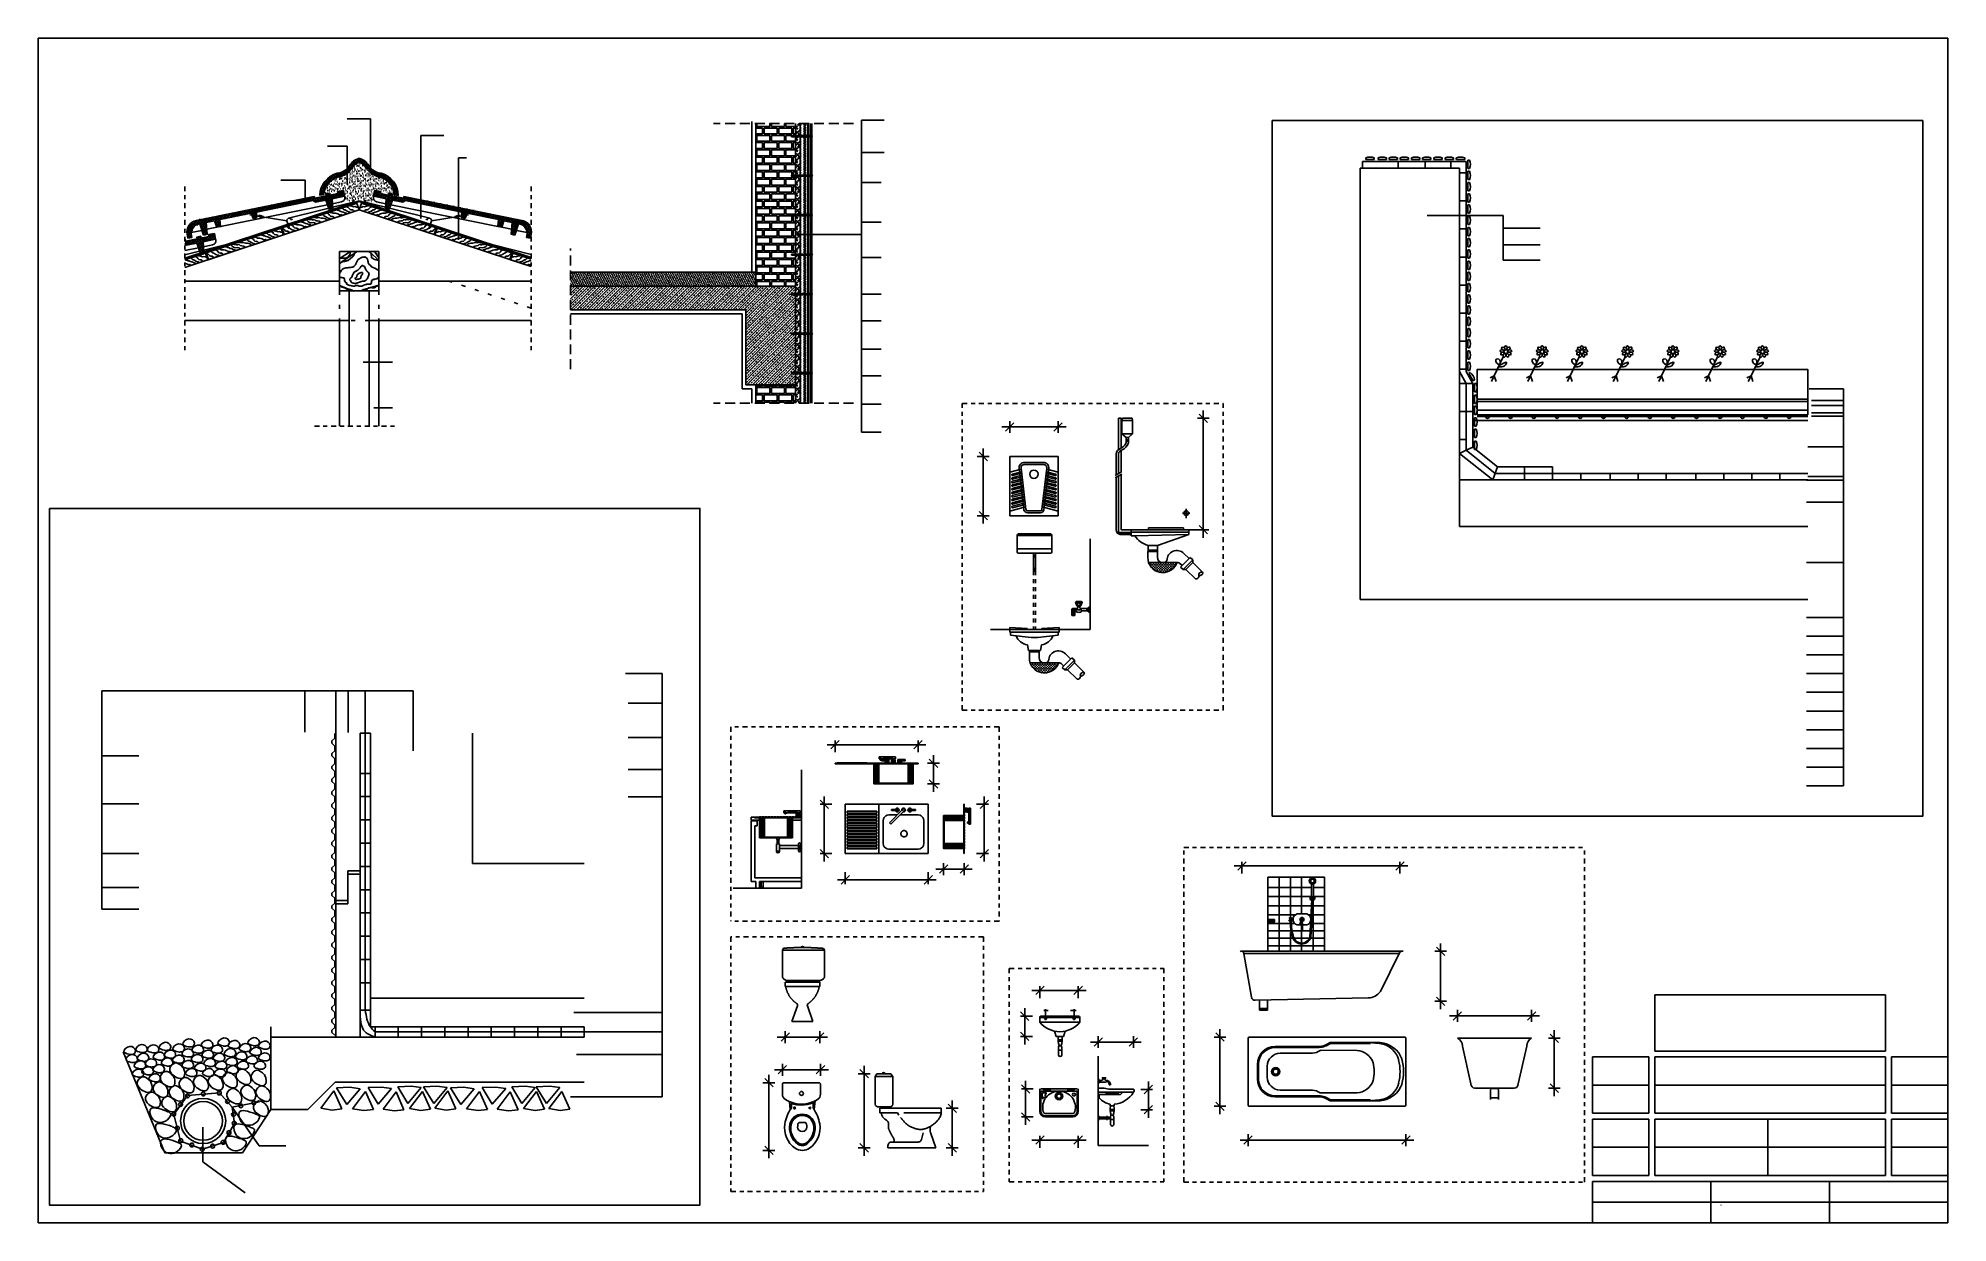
# Model space of a CAD drawing. Header units: metres. Extents: x -220 to 294, y -29 to 18.
# Drawn here: x 245.61 to 293.99, y -12 to 18 of the extents above; entities that cross this region are included whole.
import ezdxf

# ---------------------------------------------------------------- set-up
doc = ezdxf.new("R2010")
doc.units = ezdxf.units.M
doc.header["$MEASUREMENT"] = 0
for name, pattern in [('CENTER2', [1.125, 0.75, -0.125, 0.125, -0.125]), ('DASHDOT4', [0.265, 0.125, -0.0625, 0.015, -0.0625]), ('DASHED', [0.75, 0.5, -0.25]), ('DASHED2', [0.375, 0.25, -0.125]), ('DOT', [0.28, 0.03, -0.25]), ('DOT4', [0.0775, 0.015, -0.0625])]:
    doc.linetypes.add(name, pattern=pattern)
for name, color, linetype in [('Cizgi', 7, 'Continuous'), ('G_YAZI', 7, 'Continuous'), ('Kutuphane', 7, 'Continuous'), ('LAYER3', 5, 'Continuous'), ('LAYER4', 3, 'Continuous'), ('Standart', 7, 'Continuous'), ('Tarama', 7, 'Continuous'), ('ÇERÇEVE', 1, 'Continuous')]:
    doc.layers.add(name, color=color, linetype=linetype)
pattern_1 = [(45, (-26.822255, -1.974744), (-0.03314563, 0.03314563), []), (45, (-26.78911, -1.974744), (-0.03314563, 0.03314563), [0, -0.046875])]

msp = doc.modelspace()

# ---------------------------------------------------------------- hatches: boundary and pattern name
at = {"layer": 'Standart', "linetype": 'Continuous', "lineweight": -3}
h = msp.add_hatch(dxfattribs=at)
h.set_pattern_fill('ANSI33', color=59, scale=0.4, style=0)
h.set_pattern_definition([(45, (2.96814, -4.59858), (-0.07071068, 0.07071068), []), (45, (3.03885, -4.59858), (-0.07071068, 0.07071068), [0.05, -0.025])])
h.paths.add_polyline_path([(259.097, 11.723), (259.097, 11.123), (263.545, 11.123), (263.545, 9.223), (264.795, 9.223), (264.795, 11.723)])
at = {"layer": 'Tarama', "linetype": 'Continuous', "lineweight": -3}
h = msp.add_hatch(dxfattribs=at)
h.set_pattern_fill('SACNCR', color=213, scale=0.5, style=0)
h.set_pattern_definition(pattern_1)
h.paths.add_polyline_path([(252.743, 14.023), (252.846, 14.04), (252.86, 14.124), (252.898, 14.214), (252.965, 14.321), (253.035, 14.394), (253.11, 14.44), (253.193, 14.474), (253.267, 14.499), (253.324, 14.509), (253.406, 14.553), (253.475, 14.601), (253.539, 14.668), (253.594, 14.749), (253.648, 14.813), (253.725, 14.849), (253.783, 14.849), (253.856, 14.805), (253.9, 14.751), (253.935, 14.696), (253.993, 14.634), (254.044, 14.583), (254.167, 14.517), (254.277, 14.48), (254.378, 14.448), (254.461, 14.39), (254.527, 14.313), (254.598, 14.21), (254.63, 14.105), (254.64, 14.036), (254.74, 14.015), (254.731, 14.083), (254.709, 14.192), (254.667, 14.289), (254.612, 14.371), (254.552, 14.442), (254.471, 14.503), (254.38, 14.551), (254.305, 14.58), (254.225, 14.595), (254.163, 14.614), (254.124, 14.638), (254.05, 14.694), (253.989, 14.773), (253.947, 14.831), (253.886, 14.891), (253.82, 14.93), (253.746, 14.959), (253.671, 14.932), (253.605, 14.891), (253.55, 14.837), (253.503, 14.773), (253.453, 14.704), (253.368, 14.638), (253.285, 14.597), (253.187, 14.58), (253.086, 14.545), (252.983, 14.48), (252.912, 14.416), (252.876, 14.374), (252.822, 14.291), (252.787, 14.212), (252.767, 14.15), (252.751, 14.077)])
h = msp.add_hatch(dxfattribs=at)
h.set_pattern_fill('AR-SAND', color=59, scale=0.05, style=0)
h.set_pattern_definition([(37.5, (-26.822255, -1.97474), (-0.003149668, 0.096341188), [0, -0.076, 0, -0.085, 0, -0.08125]), (7.5, (-26.82225, -1.97474), (0.088488835, 0.141107303), [0, -0.041, 0, -0.0685, 0, -0.02625]), (327.5, (-26.883755, -1.97474), (0.155707093, 0.000282953), [0, -0.025, 0, -0.09, 0, -0.1175]), (317.5, (-26.88375, -1.97474), (0.15030633, 0.04388378), [0, -0.0125, 0, -0.059, 0, -0.0675])])
h.paths.add_polyline_path([(252.847, 14.039), (252.881, 14.115), (252.888, 14.175), (252.957, 14.314), (253.052, 14.411), (253.202, 14.481), (253.336, 14.522), (253.427, 14.57), (253.522, 14.645), (253.59, 14.748), (253.657, 14.817), (253.746, 14.855), (253.834, 14.817), (253.902, 14.748), (253.957, 14.666), (254.065, 14.57), (254.179, 14.508), (254.29, 14.481), (254.418, 14.42), (254.534, 14.309), (254.594, 14.212), (254.631, 14.087), (254.636, 14.034), (254.538, 14.08), (254.149, 14.154), (254.121, 14.142), (254.089, 13.911), (254.07, 13.858), (254.066, 13.832), (253.895, 13.902), (253.8, 13.925), (253.723, 13.925), (253.633, 13.911), (253.58, 13.899), (253.503, 13.872), (253.443, 13.846), (253.411, 13.834), (253.401, 13.906), (253.399, 14.008), (253.369, 14.163), (253.316, 14.186), (253.204, 14.138), (253.096, 14.105), (252.973, 14.087), (252.903, 14.071)])
h = msp.add_hatch(dxfattribs=at)
h.set_pattern_fill('SACNCR', color=213, scale=0.5, style=0)
h.set_pattern_definition(pattern_1)
h.paths.add_polyline_path([(249.799, 13.014), (249.709, 13.302), (249.691, 13.298), (249.532, 13.191), (249.496, 13.004), (249.505, 12.955), (249.408, 12.935), (249.383, 13.057), (249.431, 13.258), (249.622, 13.387), (252.61, 13.995), (252.62, 13.946), (252.914, 14.006), (252.904, 14.055), (253.002, 14.075), (253.012, 14.026), (253.208, 14.066), (253.198, 14.115), (253.348, 14.136), (253.375, 13.998), (253.063, 13.934), (253.082, 13.683), (252.984, 13.663), (252.904, 13.902), (252.64, 13.848), (252.581, 13.887), (251.148, 13.595), (251.157, 13.457), (251.059, 13.437), (251.014, 13.568), (250.217, 13.406), (250.234, 13.231), (250.136, 13.211), (250.083, 13.378), (249.868, 13.335), (249.897, 13.034)])
h = msp.add_hatch(dxfattribs=at)
h.set_pattern_fill('SACNCR', color=213, scale=0.5, style=0)
h.set_pattern_definition(pattern_1)
h.paths.add_polyline_path([(254.116, 13.998), (254.146, 14.145), (254.293, 14.115), (254.283, 14.066), (254.479, 14.026), (254.489, 14.075), (254.587, 14.055), (254.577, 14.006), (254.871, 13.946), (254.881, 13.995), (257.87, 13.387), (257.981, 13.336), (258.06, 13.258), (258.107, 13.174), (258.109, 13.057), (258.084, 12.935), (257.986, 12.955), (258, 13.079), (257.96, 13.191), (257.891, 13.264), (257.801, 13.298), (257.782, 13.302), (257.692, 13.014), (257.594, 13.034), (257.624, 13.335), (257.409, 13.378), (257.356, 13.211), (257.258, 13.231), (257.274, 13.406), (256.478, 13.568), (256.432, 13.437), (256.334, 13.457), (256.343, 13.595), (254.91, 13.887), (254.851, 13.848), (254.588, 13.902), (254.507, 13.663), (254.409, 13.683), (254.429, 13.934)])
h = msp.add_hatch(dxfattribs=at)
h.set_pattern_fill('SACNCR', color=213, scale=0.5, style=0)
h.set_pattern_definition(pattern_1)
h.paths.add_polyline_path([(249.33, 12.787), (249.372, 12.758), (249.636, 12.812), (249.716, 12.573), (249.814, 12.593), (249.795, 12.844), (250.107, 12.908), (250.077, 13.055), (249.93, 13.025), (249.94, 12.976), (249.744, 12.936), (249.734, 12.985), (249.636, 12.965), (249.646, 12.916), (249.352, 12.856), (249.342, 12.905)])

# ---------------------------------------------------------------- linework, layer by layer
at = {"color": 7}
for p, q in [((279.249, 14.925), (279.249, 14.967)), ((279.249, 14.925), (279.46, 14.925)), ((279.46, 14.925), (279.46, 14.967)), ((279.46, 14.925), (279.46, 14.967)), ((279.555, 14.925), (279.555, 14.967)), ((279.555, 14.925), (279.766, 14.925)), ((279.766, 14.925), (279.766, 14.967)), ((279.766, 14.925), (279.766, 14.967)), ((279.839, 14.925), (279.839, 14.967)), ((279.839, 14.925), (280.051, 14.925)), ((280.051, 14.925), (280.051, 14.967)), ((280.051, 14.925), (280.051, 14.967)), ((280.062, 14.876), (280.062, 14.708)), ((280.117, 14.925), (280.117, 14.967)), ((280.117, 14.925), (280.328, 14.925)), ((280.328, 14.925), (280.328, 14.967)), ((280.328, 14.925), (280.328, 14.967)), ((280.401, 14.925), (280.401, 14.967)), ((280.401, 14.925), (280.612, 14.925)), ((280.612, 14.925), (280.612, 14.967)), ((280.612, 14.925), (280.612, 14.967)), ((280.685, 14.925), (280.685, 14.967)), ((280.685, 14.925), (280.897, 14.925)), ((280.75, 14.876), (280.75, 14.708)), ((280.897, 14.925), (280.897, 14.967)), ((280.897, 14.925), (280.897, 14.967)), ((280.971, 14.925), (280.971, 14.967)), ((280.971, 14.925), (281.183, 14.925)), ((281.182, 14.925), (281.182, 14.967)), ((281.183, 14.925), (281.183, 14.967)), ((281.255, 14.925), (281.255, 14.967)), ((281.255, 14.925), (281.467, 14.925)), ((281.398, 14.876), (281.398, 14.708)), ((281.466, 14.925), (281.466, 14.967)), ((281.467, 14.925), (281.467, 14.967)), ((281.539, 14.925), (281.539, 14.967)), ((281.54, 14.925), (281.751, 14.925)), ((281.789, 14.589), (281.621, 14.589)), ((281.751, 14.925), (281.751, 14.967)), ((281.751, 14.925), (281.751, 14.967)), ((281.831, 14.913), (281.873, 14.913)), ((281.831, 14.913), (281.831, 14.702)), ((281.831, 14.702), (281.873, 14.702)), ((281.831, 14.629), (281.873, 14.629)), ((281.831, 14.629), (281.831, 14.418)), ((281.831, 14.418), (281.873, 14.418)), ((281.831, 14.345), (281.873, 14.345)), ((281.831, 14.345), (281.831, 14.133)), ((281.831, 14.133), (281.873, 14.133)), ((281.831, 14.061), (281.873, 14.061)), ((281.831, 14.061), (281.831, 13.849)), ((281.789, 13.879), (281.621, 13.879)), ((281.831, 13.849), (281.873, 13.849)), ((281.831, 13.776), (281.873, 13.776)), ((281.831, 13.776), (281.831, 13.565)), ((281.831, 13.565), (281.873, 13.565)), ((280.8, 13.513), (282.725, 13.513)), ((281.789, 13.169), (281.621, 13.169)), ((281.831, 13.493), (281.873, 13.493)), ((281.831, 13.492), (281.831, 13.281)), ((281.831, 13.281), (281.873, 13.281)), ((281.831, 13.208), (281.831, 12.997)), ((281.831, 13.208), (281.873, 13.208)), ((282.725, 13.513), (282.725, 12.381)), ((281.831, 12.997), (281.873, 12.997)), ((281.831, 12.924), (281.873, 12.924)), ((281.831, 12.924), (281.831, 12.713)), ((281.831, 12.713), (281.873, 12.713)), ((281.831, 12.64), (281.873, 12.64)), ((281.831, 12.64), (281.831, 12.428)), ((281.789, 12.458), (281.621, 12.458)), ((281.831, 12.428), (281.873, 12.428)), ((281.831, 12.356), (281.873, 12.356)), ((281.831, 12.356), (281.831, 12.145)), ((281.831, 12.145), (281.873, 12.145)), ((281.789, 11.748), (281.621, 11.748)), ((281.831, 12.072), (281.873, 12.072)), ((281.831, 12.072), (281.831, 11.861)), ((281.831, 11.861), (281.873, 11.861)), ((281.831, 11.788), (281.873, 11.788)), ((281.831, 11.787), (281.831, 11.576)), ((281.831, 11.576), (281.873, 11.576)), ((281.831, 11.504), (281.873, 11.504)), ((281.831, 11.504), (281.831, 11.292)), ((281.831, 11.292), (281.873, 11.292)), ((281.831, 11.22), (281.873, 11.22)), ((281.831, 11.219), (281.831, 11.008)), ((281.789, 11.038), (281.621, 11.038)), ((281.831, 11.008), (281.873, 11.008)), ((281.831, 10.936), (281.873, 10.936)), ((281.831, 10.936), (281.831, 10.724)), ((281.831, 10.724), (281.873, 10.724)), ((281.831, 10.651), (281.873, 10.651)), ((281.831, 10.651), (281.831, 10.44)), ((281.789, 10.328), (281.621, 10.328)), ((281.831, 10.439), (281.873, 10.439)), ((281.831, 10.367), (281.873, 10.367)), ((281.831, 10.367), (281.831, 10.156)), ((281.831, 10.156), (281.873, 10.156)), ((281.831, 10.083), (281.873, 10.083)), ((281.831, 10.083), (281.831, 9.871)), ((281.831, 9.871), (281.873, 9.871)), ((281.831, 9.799), (281.873, 9.799)), ((281.831, 9.799), (281.831, 9.588)), ((281.789, 9.617), (281.621, 9.617)), ((281.831, 9.588), (281.873, 9.588)), ((281.855, 9.509), (281.892, 9.53)), ((281.855, 9.509), (281.963, 9.327)), ((281.963, 9.327), (282, 9.349)), ((281.999, 9.258), (282.041, 9.258)), ((281.999, 9.258), (281.999, 9.047)), ((282.501, 9.45), (282.394, 9.395)), ((282.501, 9.45), (282.431, 9.307)), ((282.501, 9.45), (282.55, 9.302)), ((283.42, 9.45), (283.313, 9.395)), ((283.42, 9.45), (283.351, 9.307)), ((283.42, 9.45), (283.469, 9.302)), ((284.426, 9.45), (284.319, 9.395)), ((284.426, 9.45), (284.356, 9.307)), ((284.426, 9.45), (284.475, 9.302)), ((285.585, 9.45), (285.478, 9.395)), ((285.585, 9.45), (285.515, 9.307)), ((285.585, 9.45), (285.633, 9.302)), ((286.734, 9.45), (286.627, 9.395)), ((286.734, 9.45), (286.665, 9.307)), ((286.734, 9.45), (286.783, 9.302)), ((287.931, 9.45), (287.824, 9.395)), ((287.931, 9.45), (287.862, 9.307)), ((287.931, 9.45), (287.98, 9.302)), ((289.004, 9.45), (288.897, 9.395)), ((289.004, 9.45), (288.934, 9.307)), ((289.004, 9.45), (289.053, 9.302)), ((281.999, 9.047), (282.041, 9.047)), ((281.999, 8.958), (282.041, 8.958)), ((281.999, 8.958), (281.999, 8.747)), ((281.999, 8.747), (282.041, 8.747)), ((281.957, 8.545), (281.621, 8.545)), ((281.999, 8.682), (282.041, 8.682)), ((281.999, 8.682), (281.999, 8.471)), ((281.999, 8.471), (282.041, 8.471)), ((281.999, 8.383), (282.041, 8.383)), ((281.999, 8.383), (281.999, 8.171)), ((281.789, 7.835), (281.621, 7.835)), ((281.999, 8.171), (282.041, 8.171)), ((281.999, 8.097), (282.041, 8.097)), ((281.999, 8.097), (281.999, 7.885)), ((281.999, 7.885), (282.041, 7.885)), ((281.999, 7.797), (282.041, 7.797)), ((281.999, 7.797), (281.999, 7.586)), ((281.789, 7.564), (281.621, 7.484)), ((281.957, 7.645), (281.789, 7.564)), ((281.999, 7.586), (282.041, 7.586)), ((283.268, 7.148), (283.268, 6.812)), ((283.979, 6.98), (283.979, 6.812)), ((284.689, 6.98), (284.689, 6.812)), ((285.437, 6.98), (285.437, 6.812)), ((286.147, 6.98), (286.147, 6.812)), ((286.858, 6.98), (286.858, 6.812)), ((287.605, 6.98), (287.605, 6.812)), ((288.316, 6.98), (288.316, 6.812)), ((289.026, 6.98), (289.026, 6.812)), ((289.736, 6.98), (289.736, 6.812)), ((252.366, 0.426), (252.366, 1.475)), ((253.158, 0.396), (253.158, 1.475)), ((253.471, 0.414), (253.471, 1.475)), ((253.901, 0.396), (253.901, 1.475)), ((253.053, 0.203), (253.127, 0.272)), ((253.053, 0.203), (253.053, 0.143)), ((253.053, 0.143), (253.127, 0.074)), ((253.127, 0.395), (253.127, 0.272)), ((253.127, 0.074), (253.127, -0.049)), ((253.77, 0.396), (253.77, -7.296)), ((253.77, 0.396), (254.032, 0.396)), ((253.901, 0.396), (253.901, -6.614)), ((254.032, -6.242), (254.032, 0.396)), ((253.053, -0.119), (253.127, -0.049)), ((253.053, -0.119), (253.053, -0.178)), ((253.053, -0.178), (253.127, -0.247)), ((253.053, -0.44), (253.127, -0.37)), ((253.053, -0.44), (253.053, -0.499)), ((253.127, -0.247), (253.127, -0.37)), ((253.053, -0.499), (253.127, -0.568)), ((253.053, -0.761), (253.127, -0.691)), ((253.053, -0.761), (253.053, -0.82)), ((253.053, -0.82), (253.127, -0.89)), ((253.127, -0.568), (253.127, -0.691)), ((253.127, -0.89), (253.127, -1.012)), ((254.032, -0.62), (253.77, -0.62)), ((254.032, -0.62), (254.032, -6.614)), ((253.053, -1.082), (253.127, -1.012)), ((253.053, -1.082), (253.053, -1.141)), ((253.053, -1.141), (253.127, -1.211)), ((253.053, -1.403), (253.127, -1.334)), ((253.053, -1.403), (253.053, -1.462)), ((253.127, -1.211), (253.127, -1.334)), ((254.032, -1.208), (253.77, -1.208)), ((253.053, -1.462), (253.127, -1.532)), ((253.053, -1.724), (253.127, -1.655)), ((253.053, -1.724), (253.053, -1.783)), ((253.053, -1.783), (253.127, -1.853)), ((253.127, -1.532), (253.127, -1.655)), ((253.127, -1.853), (253.127, -1.976)), ((254.032, -1.797), (253.77, -1.797)), ((253.053, -2.045), (253.127, -1.976)), ((253.053, -2.045), (253.053, -2.105)), ((253.053, -2.105), (253.127, -2.174)), ((253.053, -2.367), (253.127, -2.297)), ((253.053, -2.367), (253.053, -2.426)), ((253.127, -2.174), (253.127, -2.297)), ((254.032, -2.386), (253.77, -2.386)), ((253.053, -2.426), (253.127, -2.495)), ((253.053, -2.688), (253.127, -2.618)), ((253.053, -2.688), (253.053, -2.747)), ((253.053, -2.747), (253.127, -2.816)), ((253.127, -2.495), (253.127, -2.618)), ((253.127, -2.816), (253.127, -2.939)), ((253.053, -3.009), (253.127, -2.939)), ((253.053, -3.009), (253.053, -3.068)), ((253.053, -3.068), (253.127, -3.138)), ((253.053, -3.33), (253.127, -3.26)), ((253.053, -3.33), (253.053, -3.389)), ((253.127, -3.138), (253.127, -3.26)), ((254.032, -2.975), (253.77, -2.975)), ((253.053, -3.389), (253.127, -3.459)), ((253.053, -3.651), (253.127, -3.582)), ((253.053, -3.651), (253.053, -3.71)), ((253.053, -3.71), (253.127, -3.78)), ((253.127, -3.459), (253.127, -3.582)), ((253.127, -3.78), (253.127, -3.903)), ((254.032, -3.564), (253.77, -3.564)), ((253.053, -3.972), (253.127, -3.903)), ((253.053, -3.972), (253.053, -4.031)), ((253.053, -4.031), (253.127, -4.101)), ((253.053, -4.293), (253.127, -4.224)), ((253.053, -4.293), (253.053, -4.353)), ((253.053, -4.353), (253.127, -4.422)), ((253.127, -4.101), (253.127, -4.224)), ((254.032, -4.153), (253.77, -4.153)), ((253.053, -4.615), (253.127, -4.545)), ((253.053, -4.615), (253.053, -4.674)), ((253.053, -4.674), (253.127, -4.743)), ((253.127, -4.422), (253.127, -4.545)), ((253.127, -4.743), (253.127, -4.866)), ((254.032, -4.742), (253.77, -4.742)), ((253.053, -4.936), (253.127, -4.866)), ((253.053, -4.936), (253.053, -4.995)), ((253.053, -4.995), (253.127, -5.064)), ((253.053, -5.257), (253.127, -5.187)), ((253.053, -5.257), (253.053, -5.316)), ((253.053, -5.316), (253.127, -5.386)), ((253.127, -5.064), (253.127, -5.187)), ((253.053, -5.578), (253.127, -5.508)), ((253.053, -5.578), (253.053, -5.637)), ((253.053, -5.637), (253.127, -5.707)), ((253.127, -5.386), (253.127, -5.508)), ((253.127, -5.707), (253.127, -5.83)), ((254.032, -5.33), (253.77, -5.33)), ((253.053, -5.899), (253.127, -5.83)), ((253.053, -5.899), (253.053, -5.958)), ((253.053, -5.958), (253.127, -6.028)), ((253.053, -6.22), (253.127, -6.151)), ((253.053, -6.22), (253.053, -6.279)), ((253.053, -6.279), (253.127, -6.349)), ((253.127, -6.028), (253.127, -6.151)), ((254.032, -5.919), (253.77, -5.919)), ((253.053, -6.541), (253.127, -6.472)), ((253.053, -6.541), (253.053, -6.601)), ((253.053, -6.601), (253.127, -6.67)), ((253.127, -6.349), (253.127, -6.472)), ((253.127, -6.67), (253.127, -6.793)), ((254.032, -6.614), (253.77, -6.614)), ((259.448, -6.315), (254.032, -6.315)), ((254.032, -6.315), (254.032, -7.034)), ((253.053, -6.862), (253.127, -6.793)), ((253.053, -6.862), (253.053, -6.922)), ((253.053, -6.922), (253.127, -6.991)), ((253.053, -7.122), (253.127, -7.053)), ((253.053, -7.122), (253.053, -7.181)), ((253.053, -7.181), (253.127, -7.251)), ((253.127, -6.991), (253.127, -7.053)), ((259.448, -7.034), (254.032, -7.034)), ((254.151, -7.034), (254.151, -7.296)), ((254.151, -7.034), (254.151, -7.296)), ((259.448, -7.165), (254.151, -7.165)), ((254.737, -7.296), (254.737, -7.034)), ((255.326, -7.296), (255.326, -7.034)), ((255.915, -7.296), (255.915, -7.034)), ((256.504, -7.296), (256.504, -7.034)), ((257.092, -7.296), (257.092, -7.034)), ((257.681, -7.296), (257.681, -7.034)), ((258.27, -7.296), (258.27, -7.034)), ((258.859, -7.296), (258.859, -7.034)), ((259.448, -7.034), (259.448, -7.296)), ((259.448, -7.296), (251.504, -7.296)), ((259.448, -7.296), (251.805, -7.296)), ((253.102, -8.661), (252.773, -9.098)), ((253.304, -9.114), (253.102, -8.661)), ((253.173, -8.583), (253.512, -8.566)), ((253.43, -9.004), (253.173, -8.583)), ((253.769, -8.604), (253.43, -9.004)), ((253.512, -8.566), (253.769, -8.604)), ((253.908, -8.676), (253.579, -9.113)), ((254.11, -9.129), (253.908, -8.676)), ((253.972, -8.577), (254.311, -8.561)), ((254.229, -8.998), (253.972, -8.577)), ((254.569, -8.599), (254.229, -8.998)), ((254.311, -8.561), (254.569, -8.599)), ((254.679, -8.686), (254.35, -9.123)), ((254.881, -9.139), (254.679, -8.686)), ((254.722, -8.555), (255.062, -8.539)), ((254.979, -8.976), (254.722, -8.555)), ((255.319, -8.577), (254.979, -8.976)), ((255.351, -8.671), (255.023, -9.108)), ((255.062, -8.539), (255.319, -8.577)), ((255.554, -9.124), (255.351, -8.671)), ((255.377, -8.555), (255.717, -8.539)), ((255.634, -8.976), (255.377, -8.555)), ((255.974, -8.577), (255.634, -8.976)), ((255.99, -8.661), (255.662, -9.098)), ((255.717, -8.539), (255.974, -8.577)), ((256.193, -9.114), (255.99, -8.661)), ((256.062, -8.583), (256.401, -8.566)), ((256.319, -9.004), (256.062, -8.583)), ((256.658, -8.604), (256.319, -9.004)), ((256.401, -8.566), (256.658, -8.604)), ((256.796, -8.676), (256.468, -9.113)), ((256.999, -9.129), (256.796, -8.676)), ((256.861, -8.577), (257.2, -8.561)), ((257.118, -8.998), (256.861, -8.577)), ((257.458, -8.599), (257.118, -8.998)), ((257.2, -8.561), (257.458, -8.599)), ((257.568, -8.686), (257.239, -9.123)), ((257.77, -9.139), (257.568, -8.686)), ((257.611, -8.555), (257.95, -8.539)), ((257.868, -8.976), (257.611, -8.555)), ((258.208, -8.577), (257.868, -8.976)), ((258.24, -8.671), (257.912, -9.108)), ((257.95, -8.539), (258.208, -8.577)), ((258.233, -8.555), (258.572, -8.539)), ((258.49, -8.976), (258.233, -8.555)), ((258.443, -9.124), (258.24, -8.671)), ((258.829, -8.577), (258.49, -8.976)), ((258.879, -8.671), (258.55, -9.108)), ((258.572, -8.539), (258.829, -8.577)), ((259.081, -9.124), (258.879, -8.671)), ((249.051, -9.26), (249.395, -8.778)), ((249.395, -8.778), (250.205, -8.71)), ((250.205, -8.71), (250.532, -9.071)), ((250.532, -9.071), (251.221, -8.933)), ((250.532, -9.071), (250.584, -9.484)), ((252.773, -9.098), (253.062, -9.144)), ((253.062, -9.144), (253.304, -9.114)), ((253.579, -9.113), (253.868, -9.159)), ((253.868, -9.159), (254.11, -9.129)), ((254.35, -9.123), (254.64, -9.168)), ((254.64, -9.168), (254.881, -9.139)), ((255.023, -9.108), (255.312, -9.154)), ((255.312, -9.154), (255.554, -9.124)), ((255.662, -9.098), (255.951, -9.144)), ((255.951, -9.144), (256.193, -9.114)), ((256.468, -9.113), (256.757, -9.159)), ((256.757, -9.159), (256.999, -9.129)), ((257.239, -9.123), (257.529, -9.168)), ((257.529, -9.168), (257.77, -9.139)), ((257.912, -9.108), (258.201, -9.154)), ((258.201, -9.154), (258.443, -9.124)), ((258.55, -9.108), (258.84, -9.154)), ((258.84, -9.154), (259.081, -9.124)), ((249.223, -9.932), (249.051, -9.26)), ((250.584, -9.484), (250.308, -9.966)), ((249.774, -10.138), (249.223, -9.932)), ((250.308, -9.966), (249.774, -10.138))]:
    msp.add_line(p, q, dxfattribs=at)
at = {"color": 7, "linetype": 'ByBlock'}
msp.add_line((282.461, 6.812), (281.621, 6.812), dxfattribs=at)
for points in [[(276.878, 15.913), (293.353, 15.913), (293.353, -1.705), (276.878, -1.705)], [(245.901, 6.09), (262.376, 6.09), (262.376, -11.551), (245.901, -11.551)]]:
    msp.add_lwpolyline(points, close=True)
at = {"color": 7}
for points in [[(282.066, 8.862), (290.446, 8.862), (290.446, 9.609), (282.066, 9.609)], [(290.441, 8.8), (282.066, 8.8), (282.069, 8.862), (290.444, 8.862)], [(282.066, 8.579), (290.441, 8.579), (290.441, 8.8), (282.066, 8.8)], [(282.066, 8.465), (290.441, 8.465), (290.441, 8.579), (282.066, 8.579)]]:
    msp.add_lwpolyline(points, close=True, dxfattribs=at)
for centre, radius in [((282.792, 10.063), 0.0476), ((283.712, 10.063), 0.0476), ((284.717, 10.063), 0.0476), ((285.876, 10.063), 0.0476), ((287.026, 10.063), 0.0476), ((288.223, 10.063), 0.0476), ((289.295, 10.063), 0.0476), ((249.797, -8.736), 0.0493), ((250.204, -8.712), 0.0493), ((249.221, -9.005), 0.0493), ((249.793, -9.42), 0.572), ((249.793, -9.42), 0.491), ((249.4, -8.783), 0.0493), ((250.412, -8.929), 0.0493), ((250.747, -9.038), 0.0493), ((251.078, -8.962), 0.0493), ((249.051, -9.25), 0.0493), ((249.14, -9.604), 0.0493), ((250.449, -9.718), 0.0493), ((250.563, -9.255), 0.0493), ((250.582, -9.482), 0.0493), ((249.226, -9.921), 0.0493), ((249.504, -10.029), 0.0493), ((249.769, -10.138), 0.0493), ((250.034, -10.058), 0.0493), ((250.298, -9.963), 0.0493)]:
    msp.add_circle(centre, radius, dxfattribs=at)
at = {"color": 7, "linetype": 'ByBlock'}
for centre in [(282.327, 8.418), (282.327, 8.418), (282.912, 8.418), (282.912, 8.418), (283.501, 8.418), (284.089, 8.418), (284.679, 8.418), (285.267, 8.418), (285.854, 8.418), (286.442, 8.418), (287.033, 8.418), (287.623, 8.418), (288.22, 8.418), (288.785, 8.418), (289.382, 8.418), (289.967, 8.418)]:
    msp.add_circle(centre, 0.047, dxfattribs=at)
at = {"color": 7}
for centre, start, end in [((279.355, 14.714), 67.3801, 112.6199), ((279.661, 14.714), 67.3801, 112.6199), ((279.945, 14.714), 67.3801, 112.6199), ((280.223, 14.714), 67.3801, 112.6199), ((280.507, 14.714), 67.3801, 112.6199), ((280.791, 14.714), 67.3801, 112.6199), ((281.077, 14.714), 67.3801, 112.6199), ((281.361, 14.714), 67.3801, 112.6199), ((281.645, 14.714), 67.3801, 112.6199), ((281.62, 14.807), 337.3801, 22.6199), ((281.62, 14.523), 337.3801, 22.6199), ((281.62, 14.239), 337.3801, 22.6199), ((281.62, 13.955), 337.3801, 22.6199), ((281.62, 13.671), 337.3801, 22.6199), ((281.62, 13.387), 337.3801, 22.6199), ((281.62, 13.102), 337.3801, 22.6199), ((281.62, 12.819), 337.3801, 22.6199), ((281.62, 12.534), 337.3801, 22.6199), ((281.62, 12.25), 337.3801, 22.6199), ((281.62, 11.966), 337.3801, 22.6199), ((281.62, 11.682), 337.3801, 22.6199), ((281.62, 11.398), 337.3801, 22.6199), ((281.62, 11.114), 337.3801, 22.6199), ((281.62, 10.83), 337.3801, 22.6199), ((281.62, 10.545), 337.3801, 22.6199), ((281.62, 10.262), 337.3801, 22.6199), ((281.62, 9.977), 337.3801, 22.6199), ((281.62, 9.693), 337.3801, 22.6199), ((281.728, 9.31), 8.0637, 53.3035), ((281.788, 9.152), 337.3801, 22.6199), ((281.788, 8.853), 337.3801, 22.6199), ((281.788, 8.577), 337.3801, 22.6199), ((281.788, 8.277), 337.3801, 22.6199), ((281.788, 7.991), 337.3801, 22.6199), ((281.788, 7.691), 337.3801, 22.6199)]:
    msp.add_arc(centre, 0.275, start, end, dxfattribs=at)
for points in [[(282.773, 10.103), (282.701, 10.117), (282.688, 10.168), (282.745, 10.165), (282.776, 10.105)], [(282.79, 10.107), (282.762, 10.174), (282.797, 10.213), (282.826, 10.164), (282.792, 10.105)], [(282.816, 10.103), (282.845, 10.17), (282.898, 10.172), (282.883, 10.117), (282.817, 10.1)], [(283.693, 10.103), (283.621, 10.117), (283.607, 10.168), (283.664, 10.165), (283.695, 10.105)], [(283.709, 10.107), (283.682, 10.174), (283.717, 10.213), (283.745, 10.164), (283.712, 10.105)], [(283.736, 10.103), (283.765, 10.17), (283.817, 10.172), (283.802, 10.117), (283.737, 10.1)], [(284.698, 10.103), (284.627, 10.117), (284.613, 10.168), (284.67, 10.165), (284.701, 10.105)], [(284.715, 10.107), (284.687, 10.174), (284.722, 10.213), (284.751, 10.164), (284.717, 10.105)], [(284.741, 10.103), (284.77, 10.17), (284.823, 10.172), (284.808, 10.117), (284.742, 10.1)], [(285.857, 10.103), (285.785, 10.117), (285.772, 10.168), (285.829, 10.165), (285.86, 10.105)], [(285.873, 10.107), (285.846, 10.174), (285.881, 10.213), (285.91, 10.164), (285.876, 10.105)], [(285.9, 10.103), (285.929, 10.17), (285.982, 10.172), (285.967, 10.117), (285.901, 10.1)], [(287.006, 10.103), (286.935, 10.117), (286.921, 10.168), (286.978, 10.165), (287.009, 10.105)], [(287.023, 10.107), (286.995, 10.174), (287.03, 10.213), (287.059, 10.164), (287.025, 10.105)], [(287.05, 10.103), (287.078, 10.17), (287.131, 10.172), (287.116, 10.117), (287.05, 10.1)], [(288.203, 10.103), (288.132, 10.117), (288.118, 10.168), (288.175, 10.165), (288.206, 10.105)], [(288.22, 10.107), (288.192, 10.174), (288.228, 10.213), (288.256, 10.164), (288.222, 10.105)], [(288.247, 10.103), (288.275, 10.17), (288.328, 10.172), (288.313, 10.117), (288.248, 10.1)], [(289.276, 10.103), (289.204, 10.117), (289.191, 10.168), (289.248, 10.165), (289.279, 10.105)], [(289.292, 10.107), (289.265, 10.174), (289.3, 10.213), (289.329, 10.164), (289.295, 10.105)], [(289.319, 10.103), (289.348, 10.17), (289.401, 10.172), (289.386, 10.117), (289.32, 10.1)], [(282.751, 10.074), (282.683, 10.048), (282.645, 10.083), (282.694, 10.111), (282.753, 10.077)], [(282.755, 10.043), (282.715, 9.981), (282.663, 9.988), (282.687, 10.04), (282.754, 10.046)], [(282.785, 10.018), (282.785, 9.945), (282.737, 9.922), (282.729, 9.979), (282.783, 10.02)], [(282.812, 10.023), (282.865, 9.973), (282.85, 9.923), (282.803, 9.956), (282.809, 10.023)], [(282.832, 10.043), (282.905, 10.039), (282.925, 9.99), (282.868, 9.985), (282.83, 10.041)], [(282.836, 10.082), (282.902, 10.112), (282.943, 10.079), (282.895, 10.048), (282.835, 10.079)], [(283.671, 10.074), (283.603, 10.048), (283.564, 10.083), (283.614, 10.111), (283.672, 10.077)], [(283.674, 10.043), (283.635, 9.981), (283.583, 9.988), (283.606, 10.04), (283.674, 10.046)], [(283.704, 10.018), (283.704, 9.945), (283.657, 9.922), (283.649, 9.979), (283.703, 10.02)], [(283.731, 10.023), (283.784, 9.973), (283.769, 9.923), (283.722, 9.956), (283.728, 10.023)], [(283.752, 10.043), (283.824, 10.039), (283.845, 9.99), (283.788, 9.985), (283.749, 10.041)], [(283.755, 10.082), (283.822, 10.112), (283.862, 10.079), (283.814, 10.048), (283.754, 10.079)], [(284.676, 10.074), (284.608, 10.048), (284.57, 10.083), (284.619, 10.111), (284.678, 10.077)], [(284.68, 10.043), (284.64, 9.981), (284.588, 9.988), (284.612, 10.04), (284.679, 10.046)], [(284.71, 10.018), (284.71, 9.945), (284.662, 9.922), (284.655, 9.979), (284.708, 10.02)], [(284.737, 10.023), (284.79, 9.973), (284.775, 9.923), (284.728, 9.956), (284.734, 10.023)], [(284.757, 10.043), (284.83, 10.039), (284.85, 9.99), (284.793, 9.985), (284.755, 10.041)], [(284.761, 10.082), (284.827, 10.112), (284.868, 10.079), (284.82, 10.048), (284.76, 10.079)], [(285.835, 10.074), (285.767, 10.048), (285.729, 10.083), (285.778, 10.111), (285.837, 10.077)], [(285.839, 10.043), (285.799, 9.981), (285.747, 9.988), (285.771, 10.04), (285.838, 10.046)], [(285.869, 10.018), (285.868, 9.945), (285.821, 9.922), (285.813, 9.979), (285.867, 10.02)], [(285.896, 10.023), (285.949, 9.973), (285.933, 9.923), (285.887, 9.956), (285.893, 10.023)], [(285.916, 10.043), (285.989, 10.039), (286.009, 9.99), (285.952, 9.985), (285.914, 10.041)], [(285.92, 10.082), (285.986, 10.112), (286.027, 10.079), (285.979, 10.048), (285.919, 10.079)], [(286.984, 10.074), (286.917, 10.048), (286.878, 10.083), (286.928, 10.111), (286.986, 10.077)], [(286.988, 10.043), (286.949, 9.981), (286.896, 9.988), (286.92, 10.04), (286.988, 10.046)], [(287.018, 10.018), (287.018, 9.945), (286.97, 9.922), (286.963, 9.979), (287.016, 10.02)], [(287.045, 10.023), (287.098, 9.973), (287.083, 9.923), (287.036, 9.956), (287.042, 10.023)], [(287.065, 10.043), (287.138, 10.039), (287.158, 9.99), (287.102, 9.985), (287.063, 10.041)], [(287.069, 10.082), (287.135, 10.112), (287.176, 10.079), (287.128, 10.048), (287.068, 10.079)], [(288.182, 10.074), (288.114, 10.048), (288.075, 10.083), (288.125, 10.111), (288.183, 10.077)], [(288.185, 10.043), (288.146, 9.981), (288.093, 9.988), (288.117, 10.04), (288.185, 10.046)], [(288.215, 10.018), (288.215, 9.945), (288.167, 9.922), (288.16, 9.979), (288.213, 10.02)], [(288.242, 10.023), (288.295, 9.973), (288.28, 9.923), (288.233, 9.956), (288.239, 10.023)], [(288.262, 10.043), (288.335, 10.039), (288.356, 9.99), (288.299, 9.985), (288.26, 10.041)], [(288.266, 10.082), (288.332, 10.112), (288.373, 10.079), (288.325, 10.048), (288.265, 10.079)], [(289.254, 10.074), (289.186, 10.048), (289.148, 10.083), (289.197, 10.111), (289.256, 10.077)], [(289.258, 10.043), (289.218, 9.981), (289.166, 9.988), (289.19, 10.04), (289.257, 10.046)], [(289.288, 10.018), (289.287, 9.945), (289.24, 9.922), (289.232, 9.979), (289.286, 10.02)], [(289.315, 10.023), (289.368, 9.973), (289.352, 9.923), (289.306, 9.956), (289.312, 10.023)], [(289.335, 10.043), (289.408, 10.039), (289.428, 9.99), (289.371, 9.985), (289.333, 10.041)], [(289.339, 10.082), (289.405, 10.112), (289.446, 10.079), (289.398, 10.048), (289.338, 10.079)], [(254.151, -7.296), (253.9, -7.168), (253.77, -6.614)], [(254.151, -7.165), (254.031, -7.037), (253.901, -6.614)], [(247.918, -7.733), (247.786, -7.668), (247.933, -7.532), (248.076, -7.637), (248.053, -7.71), (247.976, -7.737), (247.921, -7.737)], [(247.973, -7.939), (247.841, -7.873), (247.988, -7.738), (248.132, -7.842), (248.108, -7.916), (248.031, -7.943), (247.977, -7.943)], [(248.218, -7.686), (248.087, -7.62), (248.234, -7.485), (248.377, -7.589), (248.354, -7.663), (248.276, -7.69), (248.222, -7.69)], [(248.258, -7.907), (248.126, -7.842), (248.273, -7.706), (248.417, -7.811), (248.393, -7.884), (248.316, -7.911), (248.262, -7.911)], [(248.511, -7.694), (248.38, -7.628), (248.527, -7.493), (248.67, -7.597), (248.647, -7.671), (248.569, -7.698), (248.515, -7.698)], [(248.662, -7.876), (248.53, -7.81), (248.677, -7.675), (248.82, -7.779), (248.797, -7.853), (248.72, -7.88), (248.666, -7.88)], [(248.812, -7.63), (248.681, -7.565), (248.828, -7.429), (248.971, -7.534), (248.948, -7.607), (248.87, -7.634), (248.816, -7.634)], [(248.939, -7.828), (248.807, -7.762), (248.954, -7.627), (249.097, -7.732), (249.074, -7.805), (248.997, -7.832), (248.943, -7.832)], [(249.16, -7.67), (249.029, -7.604), (249.176, -7.469), (249.319, -7.573), (249.296, -7.647), (249.219, -7.674), (249.164, -7.674)], [(249.39, -7.797), (249.258, -7.731), (249.406, -7.595), (249.549, -7.7), (249.526, -7.773), (249.448, -7.8), (249.394, -7.8)], [(249.414, -7.543), (249.282, -7.478), (249.429, -7.342), (249.573, -7.447), (249.549, -7.52), (249.472, -7.547), (249.418, -7.547)], [(249.628, -7.939), (249.496, -7.873), (249.643, -7.738), (249.786, -7.842), (249.763, -7.916), (249.686, -7.943), (249.631, -7.943)], [(249.643, -7.702), (249.512, -7.636), (249.659, -7.501), (249.802, -7.605), (249.779, -7.678), (249.701, -7.706), (249.647, -7.706)], [(249.881, -7.575), (249.749, -7.509), (249.896, -7.374), (250.04, -7.478), (250.016, -7.552), (249.939, -7.579), (249.885, -7.579)], [(249.897, -7.828), (249.765, -7.762), (249.912, -7.627), (250.055, -7.732), (250.032, -7.805), (249.955, -7.832), (249.901, -7.832)], [(250.126, -7.702), (249.995, -7.636), (250.142, -7.501), (250.285, -7.605), (250.262, -7.678), (250.184, -7.706), (250.13, -7.706)], [(250.182, -7.907), (250.05, -7.842), (250.197, -7.706), (250.34, -7.811), (250.317, -7.884), (250.24, -7.911), (250.186, -7.911)], [(250.301, -7.52), (250.169, -7.454), (250.316, -7.319), (250.459, -7.423), (250.436, -7.497), (250.359, -7.524), (250.304, -7.524)], [(250.459, -7.789), (250.327, -7.723), (250.474, -7.588), (250.618, -7.692), (250.594, -7.765), (250.517, -7.793), (250.463, -7.793)], [(250.562, -7.583), (250.43, -7.517), (250.577, -7.382), (250.72, -7.486), (250.697, -7.56), (250.62, -7.587), (250.566, -7.587)], [(250.744, -7.868), (250.612, -7.802), (250.759, -7.667), (250.903, -7.771), (250.879, -7.845), (250.802, -7.872), (250.748, -7.872)], [(250.839, -7.662), (250.707, -7.596), (250.854, -7.461), (250.998, -7.565), (250.974, -7.639), (250.897, -7.666), (250.843, -7.666)], [(251.061, -7.512), (250.929, -7.446), (251.076, -7.311), (251.219, -7.415), (251.196, -7.489), (251.119, -7.516), (251.064, -7.516)], [(251.108, -7.757), (250.976, -7.691), (251.124, -7.556), (251.267, -7.66), (251.244, -7.734), (251.166, -7.761), (251.112, -7.761)], [(251.328, -7.897), (251.197, -7.831), (251.344, -7.696), (251.487, -7.8), (251.464, -7.873), (251.386, -7.901), (251.332, -7.901)], [(251.33, -7.599), (251.198, -7.533), (251.345, -7.398), (251.488, -7.502), (251.465, -7.576), (251.388, -7.603), (251.334, -7.603)], [(248.128, -8.307), (247.996, -8.241), (248.143, -8.106), (248.287, -8.21), (248.263, -8.283), (248.186, -8.311), (248.132, -8.311)], [(248.181, -8.098), (248.049, -8.032), (248.196, -7.897), (248.34, -8.001), (248.316, -8.075), (248.239, -8.102), (248.185, -8.102)], [(248.374, -8.25), (248.243, -8.184), (248.39, -8.049), (248.533, -8.153), (248.51, -8.227), (248.432, -8.254), (248.378, -8.254)], [(248.456, -8.05), (248.324, -7.984), (248.471, -7.849), (248.615, -7.953), (248.591, -8.027), (248.514, -8.054), (248.46, -8.054)], [(248.55, -8.425), (248.419, -8.36), (248.566, -8.224), (248.709, -8.329), (248.686, -8.402), (248.608, -8.429), (248.554, -8.429)], [(248.654, -8.195), (248.522, -8.129), (248.669, -7.994), (248.813, -8.098), (248.789, -8.172), (248.712, -8.199), (248.658, -8.199)], [(249.035, -8.28), (248.837, -8.167), (248.703, -8.307), (248.787, -8.48), (249.046, -8.535), (249.073, -8.376), (249.034, -8.279)], [(248.867, -8.026), (248.735, -7.96), (248.882, -7.825), (249.026, -7.929), (249.002, -8.003), (248.925, -8.03), (248.871, -8.03)], [(249.282, -8.066), (249.084, -7.953), (248.95, -8.093), (249.034, -8.265), (249.293, -8.321), (249.32, -8.161), (249.281, -8.065)], [(249.153, -7.955), (249.021, -7.889), (249.168, -7.754), (249.311, -7.858), (249.288, -7.932), (249.211, -7.959), (249.156, -7.959)], [(249.39, -8.089), (249.258, -8.024), (249.406, -7.888), (249.549, -7.993), (249.526, -8.066), (249.448, -8.093), (249.394, -8.093)], [(249.478, -8.291), (249.346, -8.225), (249.493, -8.09), (249.636, -8.194), (249.613, -8.267), (249.536, -8.295), (249.482, -8.295)], [(249.706, -8.155), (249.575, -8.09), (249.722, -7.954), (249.865, -8.059), (249.842, -8.132), (249.764, -8.159), (249.71, -8.159)], [(249.91, -8.291), (249.778, -8.225), (249.925, -8.09), (250.068, -8.194), (250.045, -8.267), (249.968, -8.295), (249.913, -8.295)], [(249.945, -8.039), (249.813, -7.973), (249.96, -7.838), (250.104, -7.942), (250.08, -8.016), (250.003, -8.043), (249.949, -8.043)], [(250.207, -8.299), (250.076, -8.234), (250.223, -8.098), (250.366, -8.203), (250.343, -8.276), (250.266, -8.303), (250.211, -8.303)], [(250.233, -8.107), (250.101, -8.041), (250.248, -7.906), (250.392, -8.01), (250.368, -8.084), (250.291, -8.111), (250.237, -8.111)], [(250.615, -8.305), (250.417, -8.192), (250.283, -8.332), (250.367, -8.504), (250.626, -8.56), (250.653, -8.4), (250.614, -8.304)], [(250.495, -8.014), (250.364, -7.948), (250.511, -7.813), (250.654, -7.917), (250.631, -7.991), (250.553, -8.018), (250.499, -8.018)], [(250.523, -8.221), (250.391, -8.155), (250.538, -8.02), (250.682, -8.124), (250.658, -8.197), (250.581, -8.225), (250.527, -8.225)], [(250.96, -8.221), (250.762, -8.108), (250.627, -8.248), (250.712, -8.421), (250.971, -8.476), (250.998, -8.317), (250.959, -8.22)], [(250.783, -8.107), (250.652, -8.041), (250.799, -7.906), (250.942, -8.01), (250.919, -8.084), (250.841, -8.111), (250.787, -8.111)], [(251.012, -7.971), (250.88, -7.906), (251.027, -7.77), (251.171, -7.875), (251.147, -7.948), (251.07, -7.975), (251.016, -7.975)], [(251.347, -8.249), (251.149, -8.136), (251.014, -8.276), (251.098, -8.448), (251.358, -8.504), (251.385, -8.344), (251.346, -8.248)], [(251.215, -8.107), (251.083, -8.041), (251.231, -7.906), (251.374, -8.01), (251.351, -8.084), (251.273, -8.111), (251.219, -8.111)], [(248.457, -8.417), (248.259, -8.303), (248.125, -8.444), (248.209, -8.616), (248.468, -8.672), (248.495, -8.512), (248.456, -8.416)], [(248.667, -8.803), (248.469, -8.69), (248.334, -8.83), (248.418, -9.003), (248.678, -9.058), (248.705, -8.899), (248.666, -8.802)], [(248.858, -8.547), (248.66, -8.434), (248.525, -8.574), (248.61, -8.747), (248.869, -8.802), (248.896, -8.643), (248.857, -8.546)], [(249.263, -8.64), (249.066, -8.527), (248.931, -8.667), (249.015, -8.84), (249.275, -8.895), (249.302, -8.736), (249.262, -8.639)], [(249.519, -8.431), (249.322, -8.317), (249.187, -8.458), (249.271, -8.63), (249.531, -8.686), (249.558, -8.526), (249.519, -8.43)], [(249.883, -8.379), (249.686, -8.266), (249.551, -8.406), (249.635, -8.579), (249.894, -8.634), (249.922, -8.475), (249.882, -8.379)], [(250.256, -8.365), (250.058, -8.252), (249.924, -8.392), (250.008, -8.565), (250.267, -8.62), (250.294, -8.461), (250.255, -8.365)], [(250.727, -8.71), (250.529, -8.597), (250.394, -8.737), (250.479, -8.91), (250.738, -8.965), (250.765, -8.806), (250.726, -8.709)], [(251.081, -8.626), (250.883, -8.513), (250.749, -8.653), (250.833, -8.826), (251.092, -8.881), (251.119, -8.722), (251.08, -8.626)], [(251.458, -8.645), (251.261, -8.532), (251.126, -8.672), (251.21, -8.844), (251.47, -8.9), (251.497, -8.74), (251.458, -8.644)], [(248.871, -9.169), (248.454, -9.137), (248.518, -9.378), (248.887, -9.394), (248.968, -9.229), (248.869, -9.175)], [(249.077, -8.91), (248.879, -8.797), (248.744, -8.937), (248.829, -9.11), (249.088, -9.165), (249.115, -9.006), (249.076, -8.91)], [(251.12, -9.24), (250.703, -9.207), (250.767, -9.448), (251.136, -9.464), (251.218, -9.299), (251.119, -9.245)], [(251.402, -9.027), (251.205, -8.913), (251.07, -9.054), (251.154, -9.226), (251.414, -9.282), (251.441, -9.122), (251.402, -9.026)], [(249.011, -9.563), (248.594, -9.531), (248.659, -9.771), (249.027, -9.787), (249.109, -9.622), (249.01, -9.569)], [(250.994, -9.577), (250.577, -9.545), (250.641, -9.785), (251.01, -9.801), (251.091, -9.636), (250.992, -9.583)], [(249.138, -9.956), (248.721, -9.924), (248.785, -10.164), (249.154, -10.18), (249.235, -10.015), (249.137, -9.962)], [(250.783, -9.886), (250.366, -9.854), (250.43, -10.094), (250.799, -10.11), (250.88, -9.945), (250.781, -9.892)]]:
    msp.add_spline(points, degree=3, dxfattribs=at)
for points, knots in [([(282.645, 9.749), (282.649, 9.8), (282.656, 9.879), (282.518, 9.883), (282.548, 9.752), (282.61, 9.744), (282.64, 9.742)], [0, 0, 0, 0, 0.1473921, 0.2283152, 0.3459981, 0.4446897, 0.4446897, 0.4446897, 0.4446897]), ([(282.61, 9.679), (282.642, 9.71), (282.691, 9.759), (282.848, 9.817), (282.746, 9.659), (282.662, 9.671), (282.611, 9.681)], [0, 0, 0, 0, 0.1796593, 0.2784476, 0.3965305, 0.5775598, 0.5775598, 0.5775598, 0.5775598]), ([(283.564, 9.749), (283.569, 9.8), (283.575, 9.879), (283.438, 9.883), (283.467, 9.752), (283.53, 9.744), (283.559, 9.742)], [0, 0, 0, 0, 0.1473921, 0.2283152, 0.3459981, 0.4446897, 0.4446897, 0.4446897, 0.4446897]), ([(283.529, 9.679), (283.561, 9.71), (283.61, 9.759), (283.768, 9.817), (283.665, 9.659), (283.581, 9.671), (283.53, 9.681)], [0, 0, 0, 0, 0.1796593, 0.2784476, 0.3965305, 0.5775598, 0.5775598, 0.5775598, 0.5775598]), ([(284.57, 9.749), (284.574, 9.8), (284.581, 9.879), (284.443, 9.883), (284.473, 9.752), (284.535, 9.744), (284.565, 9.742)], [0, 0, 0, 0, 0.1473921, 0.2283152, 0.3459981, 0.4446897, 0.4446897, 0.4446897, 0.4446897]), ([(284.535, 9.679), (284.567, 9.71), (284.616, 9.759), (284.773, 9.817), (284.671, 9.659), (284.587, 9.671), (284.536, 9.681)], [0, 0, 0, 0, 0.1796593, 0.2784476, 0.3965305, 0.5775598, 0.5775598, 0.5775598, 0.5775598]), ([(285.729, 9.749), (285.733, 9.8), (285.74, 9.879), (285.602, 9.883), (285.632, 9.752), (285.694, 9.744), (285.724, 9.742)], [0, 0, 0, 0, 0.1473921, 0.2283152, 0.3459981, 0.4446897, 0.4446897, 0.4446897, 0.4446897]), ([(285.694, 9.679), (285.726, 9.71), (285.775, 9.759), (285.932, 9.817), (285.83, 9.659), (285.745, 9.671), (285.694, 9.681)], [0, 0, 0, 0, 0.1796593, 0.2784476, 0.3965305, 0.5775598, 0.5775598, 0.5775598, 0.5775598]), ([(286.878, 9.749), (286.882, 9.8), (286.889, 9.879), (286.751, 9.883), (286.781, 9.752), (286.844, 9.744), (286.873, 9.742)], [0, 0, 0, 0, 0.1473921, 0.2283152, 0.3459981, 0.4446897, 0.4446897, 0.4446897, 0.4446897]), ([(286.843, 9.679), (286.875, 9.71), (286.924, 9.759), (287.082, 9.817), (286.979, 9.659), (286.895, 9.671), (286.844, 9.681)], [0, 0, 0, 0, 0.1796593, 0.2784476, 0.3965305, 0.5775598, 0.5775598, 0.5775598, 0.5775598]), ([(288.075, 9.749), (288.08, 9.8), (288.086, 9.879), (287.949, 9.883), (287.978, 9.752), (288.041, 9.744), (288.07, 9.742)], [0, 0, 0, 0, 0.1473921, 0.2283152, 0.3459981, 0.4446897, 0.4446897, 0.4446897, 0.4446897]), ([(288.04, 9.679), (288.072, 9.71), (288.121, 9.759), (288.279, 9.817), (288.176, 9.659), (288.092, 9.671), (288.041, 9.681)], [0, 0, 0, 0, 0.1796593, 0.2784476, 0.3965305, 0.5775598, 0.5775598, 0.5775598, 0.5775598]), ([(289.148, 9.749), (289.152, 9.8), (289.159, 9.879), (289.021, 9.883), (289.051, 9.752), (289.113, 9.744), (289.143, 9.742)], [0, 0, 0, 0, 0.1473921, 0.2283152, 0.3459981, 0.4446897, 0.4446897, 0.4446897, 0.4446897]), ([(289.113, 9.679), (289.145, 9.71), (289.194, 9.759), (289.351, 9.817), (289.249, 9.659), (289.165, 9.671), (289.114, 9.681)], [0, 0, 0, 0, 0.1796593, 0.2784476, 0.3965305, 0.5775598, 0.5775598, 0.5775598, 0.5775598])]:
    msp.add_open_spline(points, degree=3, knots=knots, dxfattribs=at)
at = {"layer": 'Cizgi', "color": 18, "linetype": 'Continuous', "lineweight": -3}
for points in [[(245.615, 18), (293.989, 18), (293.989, -12), (245.615, -12)], [(245.615, -12), (245.615, 18)], [(245.615, -12), (254.115, -12)]]:
    msp.add_lwpolyline(points, dxfattribs=at)
at = {"layer": 'Cizgi', "color": 137, "linetype": 'DASHDOT4', "lineweight": -3}
for points in [[(269.022, 8.745), (275.63, 8.745)], [(269.022, 0.986), (269.022, 8.745)], [(275.63, 0.986), (275.63, 8.745)], [(269.022, 0.986), (275.63, 0.986)], [(263.162, 0.559), (263.162, -4.358)], [(269.958, 0.559), (263.162, 0.559)], [(269.958, 0.559), (269.958, -4.358)], [(274.634, -2.492), (284.787, -2.492)], [(274.634, -10.972), (274.634, -2.492)], [(284.787, -10.972), (284.787, -2.492)], [(269.958, -4.358), (263.162, -4.358)], [(263.162, -4.76), (263.162, -11.206)], [(269.559, -4.76), (263.162, -4.76)], [(269.559, -4.76), (269.559, -11.206)], [(270.214, -5.556), (270.214, -10.961)], [(270.214, -5.556), (274.132, -5.556)], [(274.132, -5.556), (274.132, -10.961)], [(270.214, -10.961), (274.132, -10.961)], [(274.634, -10.972), (284.787, -10.972)], [(263.162, -11.206), (269.559, -11.206)]]:
    msp.add_lwpolyline(points, dxfattribs=at)
at = {"layer": 'Cizgi', "color": 36, "linetype": 'Continuous', "lineweight": -3}
for points in [[(270.414, 5.417), (270.414, 4.987)], [(270.414, 5.408), (271.293, 5.408)], [(270.442, 5.445), (271.264, 5.445)], [(271.293, 5.417), (271.293, 4.987)], [(270.414, 5.064), (271.293, 5.064)], [(270.442, 4.959), (271.264, 4.959)], [(270.827, 4.959), (270.827, 4.5)], [(270.88, 4.898), (270.827, 4.898)], [(270.88, 4.868), (270.827, 4.868)], [(270.88, 4.959), (270.88, 4.5)], [(270.827, 4.579), (270.88, 4.579)], [(270.88, 4.537), (270.827, 4.537)], [(270.88, 4.5), (270.827, 4.5)], [(265.803, -0.377), (265.803, -0.361)], [(265.803, -0.361), (267.903, -0.361)], [(265.803, -0.377), (267.903, -0.377)], [(265.853, -0.361), (265.853, -0.352)], [(265.853, -0.352), (266.603, -0.352)], [(266.603, -0.361), (266.603, -0.352)], [(266.653, -0.377), (266.653, -0.361)], [(266.78, -0.885), (266.78, -0.377)], [(266.788, -0.885), (266.788, -0.377)], [(266.804, -0.885), (266.804, -0.377)], [(266.835, -0.885), (266.835, -0.377)], [(266.867, -0.885), (266.867, -0.377)], [(266.907, -0.885), (266.907, -0.377)], [(266.918, -0.203), (267.328, -0.203)], [(266.918, -0.25), (266.918, -0.203)], [(266.918, -0.25), (266.952, -0.203)], [(266.918, -0.25), (266.952, -0.25)], [(266.944, -0.282), (266.944, -0.25)], [(266.944, -0.282), (266.944, -0.25)], [(266.944, -0.282), (266.976, -0.282)], [(266.945, -0.282), (266.945, -0.25)], [(266.946, -0.282), (266.946, -0.25)], [(266.948, -0.282), (266.948, -0.25)], [(266.95, -0.282), (266.95, -0.25)], [(266.952, -0.25), (267.328, -0.203)], [(266.952, -0.25), (266.952, -0.203)], [(266.952, -0.282), (266.952, -0.25)], [(266.952, -0.25), (267.328, -0.25)], [(266.954, -0.282), (266.954, -0.25)], [(266.957, -0.282), (266.957, -0.25)], [(266.96, -0.282), (266.96, -0.25)], [(266.963, -0.282), (266.963, -0.25)], [(266.965, -0.282), (266.965, -0.25)], [(266.968, -0.282), (266.968, -0.25)], [(266.97, -0.282), (266.97, -0.25)], [(266.972, -0.282), (266.972, -0.25)], [(266.974, -0.282), (266.974, -0.25)], [(266.975, -0.282), (266.975, -0.25)], [(266.975, -0.282), (266.975, -0.25)], [(266.975, -0.298), (266.975, -0.282)], [(266.975, -0.298), (267.076, -0.298)], [(266.976, -0.282), (266.976, -0.25)], [(266.976, -0.266), (267.165, -0.266)], [(267.07, -0.361), (267.07, -0.298)], [(267.071, -0.361), (267.071, -0.298)], [(267.071, -0.298), (267.165, -0.298)], [(267.073, -0.361), (267.073, -0.298)], [(267.076, -0.361), (267.076, -0.298)], [(267.081, -0.361), (267.081, -0.298)], [(267.087, -0.361), (267.087, -0.298)], [(267.094, -0.361), (267.094, -0.298)], [(267.101, -0.361), (267.101, -0.298)], [(267.109, -0.361), (267.109, -0.298)], [(267.118, -0.361), (267.118, -0.298)], [(267.126, -0.361), (267.126, -0.298)], [(267.134, -0.361), (267.134, -0.298)], [(267.141, -0.361), (267.141, -0.298)], [(267.148, -0.361), (267.148, -0.298)], [(267.154, -0.361), (267.154, -0.298)], [(267.159, -0.361), (267.159, -0.298)], [(267.162, -0.361), (267.162, -0.298)], [(267.164, -0.361), (267.164, -0.298)], [(267.165, -0.361), (267.165, -0.266)], [(267.227, -0.298), (267.227, -0.25)], [(267.227, -0.298), (267.328, -0.298)], [(267.23, -0.361), (267.23, -0.298)], [(267.23, -0.361), (267.23, -0.298)], [(267.233, -0.361), (267.233, -0.298)], [(267.236, -0.361), (267.236, -0.298)], [(267.241, -0.361), (267.241, -0.298)], [(267.247, -0.361), (267.247, -0.298)], [(267.254, -0.361), (267.254, -0.298)], [(267.261, -0.298), (267.261, -0.25)], [(267.261, -0.298), (267.261, -0.298)], [(267.261, -0.361), (267.261, -0.298)], [(267.269, -0.361), (267.269, -0.298)], [(267.277, -0.361), (267.277, -0.298)], [(267.286, -0.361), (267.286, -0.298)], [(267.294, -0.361), (267.294, -0.298)], [(267.301, -0.361), (267.301, -0.298)], [(267.328, -0.298), (267.305, -0.25)], [(267.308, -0.361), (267.308, -0.298)], [(267.314, -0.361), (267.314, -0.298)], [(267.319, -0.361), (267.319, -0.298)], [(267.322, -0.361), (267.322, -0.298)], [(267.324, -0.361), (267.324, -0.298)], [(267.325, -0.361), (267.325, -0.298)], [(267.328, -0.25), (267.328, -0.203)], [(267.389, -0.298), (267.389, -0.266)], [(267.389, -0.266), (267.58, -0.266)], [(267.389, -0.298), (267.58, -0.298)], [(267.39, -0.361), (267.39, -0.298)], [(267.392, -0.361), (267.392, -0.298)], [(267.396, -0.361), (267.396, -0.298)], [(267.401, -0.361), (267.401, -0.298)], [(267.406, -0.361), (267.406, -0.298)], [(267.413, -0.361), (267.413, -0.298)], [(267.421, -0.361), (267.421, -0.298)], [(267.429, -0.361), (267.429, -0.298)], [(267.437, -0.361), (267.437, -0.298)], [(267.445, -0.361), (267.445, -0.298)], [(267.453, -0.361), (267.453, -0.298)], [(267.461, -0.361), (267.461, -0.298)], [(267.468, -0.361), (267.468, -0.298)], [(267.474, -0.361), (267.474, -0.298)], [(267.478, -0.361), (267.478, -0.298)], [(267.482, -0.361), (267.482, -0.298)], [(267.484, -0.361), (267.484, -0.298)], [(267.485, -0.361), (267.485, -0.298)], [(267.58, -0.298), (267.58, -0.266)], [(267.649, -0.885), (267.649, -0.377)], [(267.689, -0.885), (267.689, -0.377)], [(267.72, -0.885), (267.72, -0.377)], [(267.752, -0.885), (267.752, -0.377)], [(267.768, -0.885), (267.768, -0.377)], [(267.776, -0.885), (267.776, -0.377)], [(267.903, -0.377), (267.903, -0.361)], [(266.78, -0.869), (266.867, -0.869)], [(266.78, -0.885), (266.788, -0.869)], [(266.78, -0.885), (266.867, -0.885)], [(266.788, -0.885), (266.804, -0.869)], [(266.804, -0.885), (266.835, -0.869)], [(266.835, -0.885), (266.867, -0.869)], [(266.867, -0.869), (267.776, -0.869)], [(266.867, -0.885), (266.907, -0.869)], [(266.867, -0.885), (267.776, -0.885)], [(266.907, -0.885), (267.649, -0.869)], [(267.649, -0.885), (267.689, -0.869)], [(267.689, -0.885), (267.72, -0.869)], [(267.72, -0.885), (267.752, -0.869)], [(267.752, -0.885), (267.768, -0.869)], [(267.768, -0.885), (267.776, -0.869)], [(269.059, -1.401), (269.074, -1.401)], [(269.059, -1.401), (269.059, -2.651)], [(269.074, -1.401), (269.074, -2.651)], [(263.758, -1.741), (263.758, -1.725)], [(263.758, -1.741), (264.952, -1.741)], [(263.933, -1.716), (263.883, -1.716)], [(263.883, -1.725), (263.883, -1.716)], [(263.885, -2.249), (263.885, -1.741)], [(263.893, -1.741), (263.893, -2.233)], [(263.909, -1.741), (263.909, -2.233)], [(263.933, -1.725), (263.933, -1.716)], [(263.941, -1.741), (263.941, -2.233)], [(264.008, -1.716), (263.958, -1.716)], [(263.958, -1.725), (263.958, -1.716)], [(263.973, -1.741), (263.973, -2.233)], [(264.008, -1.725), (264.008, -1.716)], [(264.012, -1.741), (264.012, -2.233)], [(264.033, -1.725), (264.033, -1.716)], [(264.083, -1.716), (264.033, -1.716)], [(264.083, -1.725), (264.083, -1.716)], [(264.158, -1.716), (264.108, -1.716)], [(264.108, -1.725), (264.108, -1.716)], [(264.158, -1.725), (264.158, -1.716)], [(264.183, -1.725), (264.183, -1.716)], [(264.233, -1.716), (264.183, -1.716)], [(264.233, -1.725), (264.233, -1.716)], [(264.258, -1.725), (264.258, -1.716)], [(264.308, -1.716), (264.258, -1.716)], [(264.308, -1.725), (264.308, -1.716)], [(264.333, -1.725), (264.333, -1.716)], [(264.383, -1.716), (264.333, -1.716)], [(264.383, -1.725), (264.383, -1.716)], [(264.408, -1.725), (264.408, -1.716)], [(264.458, -1.716), (264.408, -1.716)], [(264.458, -1.725), (264.458, -1.716)], [(264.483, -1.725), (264.483, -1.716)], [(264.533, -1.716), (264.483, -1.716)], [(264.913, -1.566), (264.503, -1.566)], [(264.503, -1.614), (264.503, -1.566)], [(264.537, -1.614), (264.503, -1.566)], [(264.913, -1.614), (264.503, -1.614)], [(264.529, -1.645), (264.529, -1.614)], [(264.557, -1.645), (264.529, -1.645)], [(264.53, -1.645), (264.53, -1.614)], [(264.53, -1.645), (264.53, -1.614)], [(264.531, -1.645), (264.531, -1.614)], [(264.533, -1.645), (264.533, -1.614)], [(264.533, -1.725), (264.533, -1.716)], [(264.535, -1.645), (264.535, -1.614)], [(264.913, -1.614), (264.537, -1.566)], [(264.537, -1.614), (264.537, -1.566)], [(264.537, -1.645), (264.537, -1.614)], [(264.54, -1.645), (264.54, -1.614)], [(264.542, -1.645), (264.542, -1.614)], [(264.545, -1.645), (264.545, -1.614)], [(264.548, -1.645), (264.548, -1.614)], [(264.551, -1.645), (264.551, -1.614)], [(264.553, -1.645), (264.553, -1.614)], [(264.555, -1.645), (264.555, -1.614)], [(264.557, -1.645), (264.557, -1.614)], [(264.558, -1.725), (264.558, -1.716)], [(264.608, -1.716), (264.558, -1.716)], [(264.559, -1.645), (264.559, -1.614)], [(264.56, -1.645), (264.56, -1.614)], [(264.561, -1.645), (264.561, -1.614)], [(264.561, -1.645), (264.561, -1.614)], [(264.596, -1.741), (264.596, -2.233)], [(264.608, -1.725), (264.608, -1.716)], [(264.633, -1.725), (264.633, -1.716)], [(264.683, -1.716), (264.633, -1.716)], [(264.635, -1.741), (264.635, -2.233)], [(264.667, -1.741), (264.667, -2.233)], [(264.683, -1.725), (264.683, -1.716)], [(264.699, -1.741), (264.699, -2.233)], [(264.708, -1.725), (264.708, -1.716)], [(264.758, -1.716), (264.708, -1.716)], [(264.715, -1.741), (264.715, -2.233)], [(264.723, -2.249), (264.723, -1.741)], [(264.758, -1.725), (264.758, -1.716)], [(264.783, -1.725), (264.783, -1.716)], [(264.833, -1.716), (264.783, -1.716)], [(264.812, -1.661), (264.812, -1.614)], [(264.913, -1.661), (264.812, -1.661)], [(264.815, -1.716), (264.815, -1.661)], [(264.816, -1.716), (264.816, -1.661)], [(264.818, -1.716), (264.818, -1.661)], [(264.821, -1.716), (264.821, -1.661)], [(264.826, -1.716), (264.826, -1.661)], [(264.832, -1.716), (264.832, -1.661)], [(264.833, -1.725), (264.833, -1.716)], [(264.839, -1.725), (264.839, -1.661)], [(264.846, -1.661), (264.846, -1.614)], [(264.846, -1.725), (264.846, -1.661)], [(264.847, -1.661), (264.847, -1.63)], [(264.847, -1.661), (264.847, -1.63)], [(264.854, -1.725), (264.854, -1.661)], [(264.863, -1.725), (264.863, -1.661)], [(264.871, -1.725), (264.871, -1.661)], [(264.879, -1.661), (264.879, -1.63)], [(264.879, -1.661), (264.879, -1.63)], [(264.879, -1.725), (264.879, -1.661)], [(264.887, -1.725), (264.887, -1.661)], [(264.913, -1.661), (264.891, -1.614)], [(264.893, -1.725), (264.893, -1.661)], [(264.899, -1.725), (264.899, -1.661)], [(264.904, -1.725), (264.904, -1.661)], [(264.907, -1.725), (264.907, -1.661)], [(264.91, -1.725), (264.91, -1.661)], [(264.91, -1.725), (264.91, -1.661)], [(264.913, -1.614), (264.913, -1.566)], [(268.551, -1.686), (269.059, -1.686)], [(268.551, -1.686), (268.551, -1.71)], [(268.551, -1.686), (268.566, -1.694)], [(268.551, -1.694), (269.059, -1.694)], [(268.551, -1.694), (268.566, -1.71)], [(268.551, -1.71), (269.059, -1.71)], [(268.551, -1.71), (268.551, -2.524)], [(268.551, -1.71), (268.566, -1.742)], [(268.551, -1.742), (269.059, -1.742)], [(268.551, -1.742), (268.566, -1.774)], [(268.551, -1.774), (269.059, -1.774)], [(268.551, -1.774), (268.566, -1.813)], [(268.551, -1.813), (269.059, -1.813)], [(268.551, -1.813), (268.566, -2.397)], [(268.566, -1.686), (268.566, -1.813)], [(268.566, -1.813), (268.566, -2.524)], [(269.074, -1.499), (269.138, -1.499)], [(269.074, -1.5), (269.138, -1.5)], [(269.074, -1.502), (269.138, -1.502)], [(269.074, -1.505), (269.138, -1.505)], [(269.074, -1.51), (269.138, -1.51)], [(269.074, -1.516), (269.138, -1.516)], [(269.074, -1.523), (269.138, -1.523)], [(269.074, -1.53), (269.138, -1.53)], [(269.074, -1.538), (269.138, -1.538)], [(269.074, -1.546), (269.138, -1.546)], [(269.074, -1.555), (269.138, -1.555)], [(269.074, -1.563), (269.138, -1.563)], [(269.074, -1.57), (269.138, -1.57)], [(269.074, -1.576), (269.084, -1.576)], [(269.074, -1.626), (269.084, -1.626)], [(269.074, -1.651), (269.084, -1.651)], [(269.074, -1.701), (269.084, -1.701)], [(269.074, -1.726), (269.084, -1.726)], [(269.074, -1.776), (269.084, -1.776)], [(269.074, -1.801), (269.084, -1.801)], [(269.074, -1.851), (269.084, -1.851)], [(269.074, -1.876), (269.084, -1.876)], [(269.074, -1.926), (269.084, -1.926)], [(269.084, -1.576), (269.084, -1.626)], [(269.084, -1.577), (269.138, -1.577)], [(269.084, -1.583), (269.138, -1.583)], [(269.084, -1.588), (269.138, -1.588)], [(269.084, -1.591), (269.138, -1.591)], [(269.084, -1.593), (269.138, -1.593)], [(269.084, -1.594), (269.138, -1.594)], [(269.084, -1.651), (269.084, -1.701)], [(269.084, -1.726), (269.084, -1.776)], [(269.084, -1.801), (269.084, -1.851)], [(269.084, -1.876), (269.084, -1.926)], [(269.138, -1.496), (269.138, -1.597)], [(269.138, -1.496), (269.186, -1.518)], [(269.138, -1.531), (269.17, -1.531)], [(269.138, -1.531), (269.17, -1.531)], [(269.138, -1.562), (269.17, -1.562)], [(269.138, -1.562), (269.17, -1.562)], [(269.138, -1.563), (269.186, -1.563)], [(269.138, -1.597), (269.186, -1.597)], [(269.154, -1.848), (269.186, -1.848)], [(269.154, -1.848), (269.186, -1.848)], [(269.154, -1.849), (269.186, -1.849)], [(269.154, -1.85), (269.186, -1.85)], [(269.154, -1.852), (269.186, -1.852)], [(269.154, -1.852), (269.154, -1.88)], [(269.154, -1.854), (269.186, -1.854)], [(269.154, -1.856), (269.186, -1.856)], [(269.154, -1.859), (269.186, -1.859)], [(269.154, -1.861), (269.186, -1.861)], [(269.154, -1.864), (269.186, -1.864)], [(269.154, -1.867), (269.186, -1.867)], [(269.154, -1.869), (269.186, -1.869)], [(269.154, -1.872), (269.186, -1.872)], [(269.154, -1.874), (269.186, -1.874)], [(269.154, -1.876), (269.186, -1.876)], [(269.154, -1.878), (269.186, -1.878)], [(269.154, -1.879), (269.186, -1.879)], [(269.154, -1.88), (269.186, -1.88)], [(269.154, -1.88), (269.186, -1.88)], [(269.186, -1.496), (269.233, -1.872)], [(269.186, -1.496), (269.233, -1.496)], [(269.186, -1.496), (269.186, -1.906)], [(269.186, -1.872), (269.233, -1.872)], [(269.186, -1.872), (269.233, -1.906)], [(269.186, -1.906), (269.233, -1.906)], [(269.233, -1.496), (269.233, -1.906)], [(264.596, -2.233), (263.885, -2.233)], [(264.723, -2.249), (263.885, -2.249)], [(264.723, -2.233), (264.596, -2.233)], [(268.551, -2.397), (269.059, -2.397)], [(268.551, -2.397), (268.566, -2.436)], [(269.074, -1.951), (269.084, -1.951)], [(269.074, -2.001), (269.084, -2.001)], [(269.074, -2.026), (269.084, -2.026)], [(269.074, -2.076), (269.084, -2.076)], [(269.074, -2.101), (269.084, -2.101)], [(269.074, -2.151), (269.084, -2.151)], [(269.074, -2.176), (269.084, -2.176)], [(269.074, -2.226), (269.084, -2.226)], [(269.074, -2.251), (269.084, -2.251)], [(269.074, -2.301), (269.084, -2.301)], [(269.074, -2.326), (269.084, -2.326)], [(269.074, -2.376), (269.084, -2.376)], [(269.074, -2.401), (269.084, -2.401)], [(269.084, -1.951), (269.084, -2.001)], [(269.084, -2.026), (269.084, -2.076)], [(269.084, -2.101), (269.084, -2.151)], [(269.084, -2.176), (269.084, -2.226)], [(269.084, -2.251), (269.084, -2.301)], [(269.084, -2.326), (269.084, -2.376)], [(269.084, -2.401), (269.084, -2.451)], [(268.551, -2.436), (269.059, -2.436)], [(268.551, -2.436), (268.566, -2.468)], [(268.551, -2.468), (269.059, -2.468)], [(268.551, -2.468), (268.566, -2.5)], [(268.551, -2.5), (269.059, -2.5)], [(268.551, -2.5), (268.566, -2.516)], [(268.551, -2.516), (269.059, -2.516)], [(268.551, -2.516), (268.566, -2.524)], [(268.551, -2.524), (269.059, -2.524)], [(269.059, -2.651), (269.074, -2.651)], [(269.074, -2.451), (269.084, -2.451)], [(269.074, -2.476), (269.084, -2.476)], [(269.074, -2.526), (269.084, -2.526)], [(269.084, -2.476), (269.084, -2.526)], [(264.467, -5.096), (264.467, -5.765)], [(265.537, -5.765), (265.537, -5.096)], [(271.196, -6.62), (271.091, -6.62)], [(271.134, -6.779), (271.134, -6.593)], [(271.905, -6.62), (271.763, -6.62)], [(271.857, -6.779), (271.857, -6.593)], [(272.469, -7.781), (272.469, -10.042)]]:
    msp.add_lwpolyline(points, dxfattribs=at)
at = {"layer": 'Cizgi', "color": 26, "linetype": 'DOT4', "lineweight": -3}
for points in [[(270.827, 4.5), (270.827, 3.024)], [(270.88, 4.5), (270.88, 3.024)]]:
    msp.add_lwpolyline(points, dxfattribs=at)
at = {"layer": 'Cizgi', "color": 118, "linetype": 'Continuous', "lineweight": -3}
msp.add_lwpolyline([(288.239, -11.55), (288.245, -11.55)], dxfattribs=at)
at = {"layer": 'G_YAZI', "color": 238, "linetype": 'Continuous', "lineweight": -3}
for points in [[(286.564, -6.225), (286.564, -7.65)], [(292.414, -6.225), (286.564, -6.225)], [(292.414, -7.65), (292.414, -6.225)], [(286.564, -7.65), (292.414, -7.65)], [(284.989, -7.8), (284.989, -9.225)], [(286.414, -7.8), (284.989, -7.8)], [(286.414, -9.225), (286.414, -7.8)], [(286.564, -7.8), (286.564, -9.225)], [(292.414, -7.8), (286.564, -7.8)], [(292.414, -9.225), (292.414, -7.8)], [(292.564, -7.8), (292.564, -9.225)], [(293.989, -7.8), (292.564, -7.8)], [(293.989, -9.225), (293.989, -7.8)], [(284.989, -9.225), (286.414, -9.225)], [(284.989, -9.375), (284.989, -10.8)], [(286.414, -9.375), (284.989, -9.375)], [(286.414, -10.8), (286.414, -9.375)], [(286.564, -9.225), (292.414, -9.225)], [(286.564, -9.375), (286.564, -10.8)], [(292.414, -9.375), (286.564, -9.375)], [(292.414, -10.8), (292.414, -9.375)], [(292.564, -9.225), (293.989, -9.225)], [(292.564, -9.375), (292.564, -10.8)], [(293.989, -9.375), (292.564, -9.375)], [(293.989, -10.8), (293.989, -9.375)], [(284.989, -10.8), (286.414, -10.8)], [(284.989, -10.95), (284.989, -12)], [(293.989, -10.95), (284.989, -10.95)], [(286.564, -10.8), (292.414, -10.8)], [(292.564, -10.8), (293.989, -10.8)], [(293.989, -12), (293.989, -10.95)], [(284.989, -12), (293.989, -12)]]:
    msp.add_lwpolyline(points, dxfattribs=at)
at = {"layer": 'G_YAZI', "color": 178, "linetype": 'Continuous', "lineweight": -3}
for points in [[(284.989, -8.512), (286.414, -8.512)], [(286.564, -8.512), (292.414, -8.512)], [(292.564, -8.512), (293.989, -8.512)], [(289.433, -9.375), (289.433, -10.8)], [(286.414, -10.087), (284.989, -10.087)], [(292.414, -10.087), (286.559, -10.087)], [(293.989, -10.087), (292.564, -10.087)], [(287.989, -10.95), (287.989, -12)], [(290.989, -10.95), (290.989, -12)], [(284.989, -11.475), (293.989, -11.475)]]:
    msp.add_lwpolyline(points, dxfattribs=at)
at = {"layer": 'Kutuphane', "color": 36, "linetype": 'Continuous', "lineweight": -3}
for points in [[(270.227, 5.907), (270.227, 7.407)], [(270.227, 7.407), (270.839, 7.407)], [(270.6, 7.257), (270.839, 7.257)], [(271.452, 7.407), (270.839, 7.407)], [(271.078, 7.257), (270.839, 7.257)], [(271.452, 5.907), (271.452, 7.407)], [(270.227, 7.007), (270.516, 7.082)], [(270.524, 7.019), (270.291, 6.959)], [(270.534, 6.932), (270.291, 6.869)], [(270.544, 6.844), (270.291, 6.778)], [(270.3, 6.923), (270.528, 6.982)], [(270.3, 6.832), (270.538, 6.894)], [(270.3, 6.742), (270.549, 6.806)], [(270.586, 6.059), (270.464, 7.103)], [(270.635, 6.065), (270.513, 7.109)], [(270.6, 7.207), (270.839, 7.207)], [(271.078, 7.207), (270.839, 7.207)], [(271.043, 6.065), (271.165, 7.109)], [(271.093, 6.059), (271.215, 7.103)], [(271.378, 6.742), (271.13, 6.806)], [(271.134, 6.844), (271.388, 6.778)], [(271.378, 6.832), (271.14, 6.894)], [(271.145, 6.932), (271.388, 6.869)], [(271.378, 6.923), (271.15, 6.982)], [(271.155, 7.019), (271.388, 6.959)], [(271.452, 7.007), (271.162, 7.082)], [(270.555, 6.756), (270.291, 6.688)], [(270.565, 6.668), (270.291, 6.597)], [(270.575, 6.581), (270.291, 6.507)], [(270.585, 6.493), (270.291, 6.417)], [(270.596, 6.405), (270.291, 6.326)], [(270.606, 6.317), (270.291, 6.236)], [(270.3, 6.652), (270.559, 6.719)], [(270.3, 6.561), (270.569, 6.631)], [(270.3, 6.471), (270.579, 6.543)], [(270.3, 6.38), (270.59, 6.455)], [(270.3, 6.29), (270.6, 6.368)], [(271.073, 6.317), (271.388, 6.236)], [(271.378, 6.29), (271.079, 6.368)], [(271.083, 6.405), (271.388, 6.326)], [(271.378, 6.38), (271.089, 6.455)], [(271.093, 6.493), (271.388, 6.417)], [(271.378, 6.471), (271.099, 6.543)], [(271.103, 6.581), (271.388, 6.507)], [(271.378, 6.561), (271.109, 6.631)], [(271.114, 6.668), (271.388, 6.597)], [(271.378, 6.652), (271.12, 6.719)], [(271.124, 6.756), (271.388, 6.688)], [(270.227, 6.026), (270.628, 6.129)], [(270.839, 5.907), (270.227, 5.907)], [(270.616, 6.23), (270.291, 6.146)], [(270.3, 6.2), (270.61, 6.28)], [(270.3, 6.109), (270.621, 6.192)], [(270.839, 6.032), (270.673, 6.032)], [(270.839, 5.982), (270.673, 5.982)], [(270.839, 6.032), (271.006, 6.032)], [(270.839, 5.982), (271.006, 5.982)], [(270.839, 5.907), (271.452, 5.907)], [(271.452, 6.026), (271.051, 6.129)], [(271.378, 6.109), (271.058, 6.192)], [(271.062, 6.23), (271.388, 6.146)], [(271.378, 6.2), (271.068, 6.28)], [(266.911, -1.401), (266.061, -1.401)], [(266.061, -1.401), (266.061, -2.651)], [(267.094, -1.401), (266.911, -1.401)], [(266.911, -1.401), (266.911, -1.591)], [(266.911, -1.401), (268.161, -1.401)], [(266.911, -1.401), (266.911, -2.651)], [(267.165, -1.401), (267.094, -1.401)], [(267.165, -1.401), (267.907, -1.401)], [(267.907, -1.401), (267.978, -1.401)], [(267.978, -1.401), (268.161, -1.401)], [(268.161, -1.401), (268.161, -2.651)], [(266.861, -1.576), (266.111, -1.576)], [(266.111, -1.576), (266.111, -1.626)], [(266.111, -1.626), (266.861, -1.626)], [(266.861, -1.651), (266.111, -1.651)], [(266.111, -1.651), (266.111, -1.701)], [(266.111, -1.701), (266.861, -1.701)], [(266.861, -1.726), (266.111, -1.726)], [(266.111, -1.726), (266.111, -1.776)], [(266.111, -1.776), (266.861, -1.776)], [(266.861, -1.801), (266.111, -1.801)], [(266.111, -1.801), (266.111, -1.851)], [(266.111, -1.851), (266.861, -1.851)], [(266.861, -1.876), (266.111, -1.876)], [(266.111, -1.876), (266.111, -1.926)], [(266.111, -1.926), (266.861, -1.926)], [(266.861, -1.576), (266.861, -1.626)], [(266.861, -1.651), (266.861, -1.701)], [(266.861, -1.726), (266.861, -1.776)], [(266.861, -1.801), (266.861, -1.851)], [(266.861, -1.876), (266.861, -1.926)], [(266.911, -1.591), (266.911, -1.726)], [(266.911, -1.813), (266.911, -1.726)], [(266.911, -1.813), (266.911, -2.397)], [(267.03, -1.766), (267.022, -1.813)], [(267.03, -1.766), (267.022, -1.813)], [(267.022, -2.397), (267.022, -1.813)], [(267.022, -1.813), (267.022, -2.397)], [(267.046, -1.734), (267.03, -1.766)], [(267.086, -1.694), (267.046, -1.734)], [(267.086, -1.694), (267.117, -1.678)], [(267.117, -1.678), (267.086, -1.694)], [(267.117, -1.678), (267.165, -1.671)], [(267.165, -1.671), (267.117, -1.678)], [(267.165, -1.671), (267.377, -1.671)], [(267.53, -1.518), (267.176, -1.872)], [(267.176, -1.872), (267.21, -1.906)], [(267.21, -1.906), (267.541, -1.574)], [(267.233, -1.531), (267.233, -1.562)], [(267.233, -1.531), (267.42, -1.531)], [(267.233, -1.562), (267.42, -1.562)], [(267.334, -1.523), (267.331, -1.531)], [(267.331, -1.562), (267.334, -1.57)], [(267.339, -1.516), (267.334, -1.523)], [(267.334, -1.57), (267.339, -1.577)], [(267.345, -1.51), (267.339, -1.516)], [(267.339, -1.577), (267.345, -1.583)], [(267.352, -1.505), (267.345, -1.51)], [(267.345, -1.583), (267.352, -1.588)], [(267.359, -1.502), (267.352, -1.505)], [(267.352, -1.588), (267.359, -1.591)], [(267.367, -1.5), (267.359, -1.502)], [(267.359, -1.591), (267.367, -1.593)], [(267.376, -1.499), (267.367, -1.5)], [(267.367, -1.593), (267.376, -1.594)], [(267.384, -1.5), (267.376, -1.499)], [(267.376, -1.594), (267.384, -1.593)], [(267.392, -1.502), (267.384, -1.5)], [(267.384, -1.593), (267.392, -1.591)], [(267.4, -1.505), (267.392, -1.502)], [(267.392, -1.591), (267.4, -1.588)], [(267.406, -1.51), (267.4, -1.505)], [(267.4, -1.588), (267.406, -1.583)], [(267.412, -1.516), (267.406, -1.51)], [(267.406, -1.583), (267.412, -1.577)], [(267.417, -1.523), (267.412, -1.516)], [(267.412, -1.577), (267.417, -1.57)], [(267.42, -1.53), (267.417, -1.523)], [(267.417, -1.57), (267.42, -1.563)], [(267.423, -1.538), (267.42, -1.53)], [(267.42, -1.563), (267.423, -1.555)], [(267.423, -1.546), (267.423, -1.538)], [(267.423, -1.555), (267.423, -1.546)], [(267.907, -1.671), (267.446, -1.671)], [(267.53, -1.518), (267.485, -1.563)], [(267.489, -1.538), (267.488, -1.546)], [(267.488, -1.546), (267.489, -1.555)], [(267.491, -1.53), (267.489, -1.538)], [(267.489, -1.555), (267.49, -1.559)], [(267.494, -1.523), (267.491, -1.53)], [(267.499, -1.516), (267.494, -1.523)], [(267.505, -1.51), (267.499, -1.516)], [(267.512, -1.505), (267.505, -1.51)], [(267.519, -1.502), (267.512, -1.505)], [(267.527, -1.5), (267.519, -1.502)], [(267.523, -1.593), (267.527, -1.593)], [(267.535, -1.499), (267.527, -1.5)], [(267.527, -1.593), (267.535, -1.594)], [(267.548, -1.5), (267.53, -1.518)], [(267.544, -1.5), (267.535, -1.499)], [(267.535, -1.594), (267.544, -1.593)], [(267.541, -1.574), (267.581, -1.534)], [(267.552, -1.502), (267.544, -1.5)], [(267.544, -1.593), (267.552, -1.591)], [(267.559, -1.505), (267.552, -1.502)], [(267.552, -1.591), (267.559, -1.588)], [(267.566, -1.51), (267.559, -1.505)], [(267.559, -1.588), (267.566, -1.583)], [(267.572, -1.516), (267.566, -1.51)], [(267.566, -1.583), (267.572, -1.577)], [(267.577, -1.523), (267.572, -1.516)], [(267.572, -1.577), (267.577, -1.57)], [(267.58, -1.53), (267.577, -1.523)], [(267.577, -1.57), (267.58, -1.563)], [(267.582, -1.538), (267.58, -1.53)], [(267.58, -1.563), (267.582, -1.555)], [(267.583, -1.546), (267.582, -1.538)], [(267.582, -1.555), (267.583, -1.546)], [(267.65, -1.53), (267.648, -1.538)], [(267.648, -1.538), (267.648, -1.546)], [(267.648, -1.546), (267.648, -1.555)], [(267.648, -1.555), (267.65, -1.563)], [(267.654, -1.523), (267.65, -1.53)], [(267.838, -1.531), (267.65, -1.531)], [(267.838, -1.562), (267.65, -1.562)], [(267.65, -1.563), (267.654, -1.57)], [(267.659, -1.516), (267.654, -1.523)], [(267.654, -1.57), (267.659, -1.577)], [(267.665, -1.51), (267.659, -1.516)], [(267.659, -1.577), (267.665, -1.583)], [(267.671, -1.505), (267.665, -1.51)], [(267.665, -1.583), (267.671, -1.588)], [(267.679, -1.502), (267.671, -1.505)], [(267.671, -1.588), (267.679, -1.591)], [(267.687, -1.5), (267.679, -1.502)], [(267.679, -1.591), (267.687, -1.593)], [(267.695, -1.499), (267.687, -1.5)], [(267.687, -1.593), (267.695, -1.594)], [(267.704, -1.5), (267.695, -1.499)], [(267.695, -1.594), (267.704, -1.593)], [(267.712, -1.502), (267.704, -1.5)], [(267.704, -1.593), (267.712, -1.591)], [(267.719, -1.505), (267.712, -1.502)], [(267.712, -1.591), (267.719, -1.588)], [(267.726, -1.51), (267.719, -1.505)], [(267.719, -1.588), (267.726, -1.583)], [(267.732, -1.516), (267.726, -1.51)], [(267.726, -1.583), (267.732, -1.577)], [(267.736, -1.523), (267.732, -1.516)], [(267.732, -1.577), (267.736, -1.57)], [(267.74, -1.53), (267.736, -1.523)], [(267.736, -1.57), (267.74, -1.562)], [(267.838, -1.531), (267.838, -1.562)], [(267.907, -1.671), (267.955, -1.678)], [(267.955, -1.678), (267.986, -1.694)], [(267.986, -1.694), (268.026, -1.734)], [(268.026, -1.734), (268.042, -1.766)], [(268.042, -1.766), (268.05, -1.813)], [(268.05, -2.397), (268.05, -1.813)], [(266.861, -1.951), (266.111, -1.951)], [(266.111, -1.951), (266.111, -2.001)], [(266.111, -2.001), (266.861, -2.001)], [(266.111, -2.026), (266.111, -2.076)], [(266.861, -2.026), (266.111, -2.026)], [(266.111, -2.076), (266.861, -2.076)], [(266.861, -2.101), (266.111, -2.101)], [(266.111, -2.101), (266.111, -2.151)], [(266.111, -2.151), (266.861, -2.151)], [(266.861, -2.176), (266.111, -2.176)], [(266.111, -2.176), (266.111, -2.226)], [(266.111, -2.226), (266.861, -2.226)], [(266.861, -2.251), (266.111, -2.251)], [(266.111, -2.251), (266.111, -2.301)], [(266.111, -2.301), (266.861, -2.301)], [(266.861, -2.326), (266.111, -2.326)], [(266.111, -2.326), (266.111, -2.376)], [(266.111, -2.376), (266.861, -2.376)], [(266.861, -2.401), (266.111, -2.401)], [(266.111, -2.401), (266.111, -2.451)], [(266.861, -1.951), (266.861, -2.001)], [(266.861, -2.026), (266.861, -2.076)], [(266.861, -2.101), (266.861, -2.151)], [(266.861, -2.176), (266.861, -2.226)], [(266.861, -2.251), (266.861, -2.301)], [(266.861, -2.326), (266.861, -2.376)], [(266.861, -2.401), (266.861, -2.451)], [(266.911, -2.492), (266.911, -2.397)], [(267.022, -2.397), (267.03, -2.444)], [(267.03, -2.444), (267.022, -2.397)], [(267.47, -2.133), (267.469, -2.147)], [(267.469, -2.147), (267.47, -2.161)], [(267.473, -2.12), (267.47, -2.133)], [(267.47, -2.161), (267.473, -2.174)], [(267.479, -2.107), (267.473, -2.12)], [(267.473, -2.174), (267.479, -2.186)], [(267.487, -2.096), (267.479, -2.107)], [(267.479, -2.186), (267.487, -2.198)], [(267.497, -2.086), (267.487, -2.096)], [(267.487, -2.198), (267.497, -2.208)], [(267.508, -2.078), (267.497, -2.086)], [(267.497, -2.208), (267.508, -2.216)], [(267.521, -2.072), (267.508, -2.078)], [(267.508, -2.216), (267.521, -2.221)], [(267.534, -2.069), (267.521, -2.072)], [(267.521, -2.221), (267.534, -2.225)], [(267.548, -2.067), (267.534, -2.069)], [(267.534, -2.225), (267.548, -2.226)], [(267.562, -2.069), (267.548, -2.067)], [(267.548, -2.226), (267.562, -2.225)], [(267.575, -2.072), (267.562, -2.069)], [(267.562, -2.225), (267.575, -2.221)], [(267.588, -2.078), (267.575, -2.072)], [(267.575, -2.221), (267.588, -2.216)], [(267.599, -2.086), (267.588, -2.078)], [(267.588, -2.216), (267.599, -2.208)], [(267.609, -2.096), (267.599, -2.086)], [(267.599, -2.208), (267.609, -2.198)], [(267.617, -2.107), (267.609, -2.096)], [(267.609, -2.198), (267.617, -2.186)], [(267.623, -2.12), (267.617, -2.107)], [(267.617, -2.186), (267.623, -2.174)], [(267.626, -2.133), (267.623, -2.12)], [(267.623, -2.174), (267.626, -2.161)], [(267.627, -2.147), (267.626, -2.133)], [(267.626, -2.161), (267.627, -2.147)], [(268.05, -2.397), (268.042, -2.444)], [(268.042, -2.444), (268.05, -2.397)], [(266.061, -2.651), (266.911, -2.651)], [(266.111, -2.451), (266.861, -2.451)], [(266.861, -2.476), (266.111, -2.476)], [(266.111, -2.476), (266.111, -2.526)], [(266.111, -2.526), (266.861, -2.526)], [(266.861, -2.476), (266.861, -2.526)], [(266.911, -2.587), (266.911, -2.492)], [(266.911, -2.651), (266.911, -2.587)], [(266.99, -2.651), (266.911, -2.651)], [(268.161, -2.651), (266.911, -2.651)], [(267.094, -2.651), (266.99, -2.651)], [(267.03, -2.444), (267.046, -2.476)], [(267.046, -2.476), (267.03, -2.444)], [(267.046, -2.476), (267.086, -2.516)], [(267.086, -2.516), (267.046, -2.476)], [(267.086, -2.516), (267.117, -2.532)], [(267.117, -2.532), (267.086, -2.516)], [(267.165, -2.651), (267.094, -2.651)], [(267.117, -2.532), (267.165, -2.54)], [(267.165, -2.54), (267.117, -2.532)], [(267.165, -2.54), (267.907, -2.54)], [(267.907, -2.651), (267.165, -2.651)], [(267.955, -2.532), (267.907, -2.54)], [(267.907, -2.651), (267.978, -2.651)], [(267.955, -2.532), (267.986, -2.516)], [(267.978, -2.651), (268.082, -2.651)], [(267.986, -2.516), (268.026, -2.476)], [(268.026, -2.476), (268.042, -2.444)], [(268.082, -2.651), (268.161, -2.651)], [(268.161, -2.651), (268.161, -2.587)], [(264.467, -5.096), (264.496, -5.047)], [(264.975, -5.096), (264.467, -5.096)], [(264.497, -5.047), (264.496, -5.047)], [(264.498, -5.047), (264.497, -5.047)], [(264.499, -5.047), (264.498, -5.047)], [(264.5, -5.047), (264.499, -5.047)], [(264.501, -5.047), (264.5, -5.047)], [(264.502, -5.047), (264.501, -5.047)], [(264.503, -5.046), (264.502, -5.047)], [(264.504, -5.046), (264.503, -5.046)], [(264.505, -5.046), (264.504, -5.046)], [(264.506, -5.046), (264.505, -5.046)], [(264.507, -5.046), (264.506, -5.046)], [(264.508, -5.046), (264.507, -5.046)], [(264.509, -5.046), (264.508, -5.046)], [(264.51, -5.046), (264.509, -5.046)], [(264.511, -5.046), (264.51, -5.046)], [(264.512, -5.046), (264.511, -5.046)], [(264.511, -5.046), (264.511, -5.046)], [(264.513, -5.046), (264.512, -5.046)], [(264.514, -5.046), (264.513, -5.046)], [(264.515, -5.046), (264.514, -5.046)], [(264.516, -5.045), (264.515, -5.046)], [(264.517, -5.045), (264.516, -5.045)], [(264.518, -5.045), (264.517, -5.045)], [(264.519, -5.045), (264.518, -5.045)], [(264.52, -5.045), (264.519, -5.045)], [(264.521, -5.045), (264.52, -5.045)], [(264.522, -5.045), (264.521, -5.045)], [(264.523, -5.045), (264.522, -5.045)], [(264.524, -5.045), (264.523, -5.045)], [(264.525, -5.045), (264.524, -5.045)], [(264.526, -5.045), (264.525, -5.045)], [(264.527, -5.045), (264.526, -5.045)], [(264.528, -5.045), (264.527, -5.045)], [(264.529, -5.045), (264.528, -5.045)], [(264.53, -5.044), (264.529, -5.045)], [(264.531, -5.044), (264.53, -5.044)], [(264.53, -5.044), (264.53, -5.044)], [(264.532, -5.044), (264.531, -5.044)], [(264.533, -5.044), (264.532, -5.044)], [(264.534, -5.044), (264.533, -5.044)], [(264.535, -5.044), (264.534, -5.044)], [(264.536, -5.044), (264.535, -5.044)], [(264.537, -5.044), (264.536, -5.044)], [(264.538, -5.044), (264.537, -5.044)], [(264.539, -5.044), (264.538, -5.044)], [(264.54, -5.044), (264.539, -5.044)], [(264.541, -5.044), (264.54, -5.044)], [(264.542, -5.044), (264.541, -5.044)], [(264.543, -5.044), (264.542, -5.044)], [(264.544, -5.043), (264.543, -5.044)], [(264.545, -5.043), (264.544, -5.043)], [(264.546, -5.043), (264.545, -5.043)], [(264.547, -5.043), (264.546, -5.043)], [(264.548, -5.043), (264.547, -5.043)], [(264.549, -5.043), (264.548, -5.043)], [(264.55, -5.043), (264.549, -5.043)], [(264.549, -5.043), (264.549, -5.043)], [(264.551, -5.043), (264.55, -5.043)], [(264.552, -5.043), (264.551, -5.043)], [(264.553, -5.043), (264.552, -5.043)], [(264.554, -5.043), (264.553, -5.043)], [(264.555, -5.043), (264.554, -5.043)], [(264.556, -5.043), (264.555, -5.043)], [(264.557, -5.043), (264.556, -5.043)], [(264.558, -5.043), (264.557, -5.043)], [(264.559, -5.042), (264.558, -5.043)], [(264.56, -5.042), (264.559, -5.042)], [(264.561, -5.042), (264.56, -5.042)], [(264.562, -5.042), (264.561, -5.042)], [(264.563, -5.042), (264.562, -5.042)], [(264.564, -5.042), (264.563, -5.042)], [(264.565, -5.042), (264.564, -5.042)], [(264.566, -5.042), (264.565, -5.042)], [(264.567, -5.042), (264.566, -5.042)], [(264.568, -5.042), (264.567, -5.042)], [(264.569, -5.042), (264.568, -5.042)], [(264.568, -5.042), (264.568, -5.042)], [(264.57, -5.042), (264.569, -5.042)], [(264.571, -5.042), (264.57, -5.042)], [(264.572, -5.042), (264.571, -5.042)], [(264.573, -5.042), (264.572, -5.042)], [(264.574, -5.041), (264.573, -5.042)], [(264.575, -5.041), (264.574, -5.041)], [(264.576, -5.041), (264.575, -5.041)], [(264.577, -5.041), (264.576, -5.041)], [(264.578, -5.041), (264.577, -5.041)], [(264.579, -5.041), (264.578, -5.041)], [(264.58, -5.041), (264.579, -5.041)], [(264.581, -5.041), (264.58, -5.041)], [(264.582, -5.041), (264.581, -5.041)], [(264.583, -5.041), (264.582, -5.041)], [(264.584, -5.041), (264.583, -5.041)], [(264.585, -5.041), (264.584, -5.041)], [(264.586, -5.041), (264.585, -5.041)], [(264.587, -5.041), (264.586, -5.041)], [(264.588, -5.041), (264.587, -5.041)], [(264.587, -5.041), (264.587, -5.041)], [(264.589, -5.041), (264.588, -5.041)], [(264.59, -5.04), (264.589, -5.041)], [(264.591, -5.04), (264.59, -5.04)], [(264.592, -5.04), (264.591, -5.04)], [(264.593, -5.04), (264.592, -5.04)], [(264.594, -5.04), (264.593, -5.04)], [(264.595, -5.04), (264.594, -5.04)], [(264.596, -5.04), (264.595, -5.04)], [(264.597, -5.04), (264.596, -5.04)], [(264.598, -5.04), (264.597, -5.04)], [(264.599, -5.04), (264.598, -5.04)], [(264.6, -5.04), (264.599, -5.04)], [(264.601, -5.04), (264.6, -5.04)], [(264.602, -5.04), (264.601, -5.04)], [(264.603, -5.04), (264.602, -5.04)], [(264.604, -5.04), (264.603, -5.04)], [(264.605, -5.04), (264.604, -5.04)], [(264.606, -5.04), (264.605, -5.04)], [(264.607, -5.039), (264.606, -5.04)], [(264.606, -5.04), (264.606, -5.04)], [(264.608, -5.039), (264.607, -5.039)], [(264.609, -5.039), (264.608, -5.039)], [(264.61, -5.039), (264.609, -5.039)], [(264.611, -5.039), (264.61, -5.039)], [(264.612, -5.039), (264.611, -5.039)], [(264.613, -5.039), (264.612, -5.039)], [(264.614, -5.039), (264.613, -5.039)], [(264.615, -5.039), (264.614, -5.039)], [(264.616, -5.039), (264.615, -5.039)], [(264.617, -5.039), (264.616, -5.039)], [(264.618, -5.039), (264.617, -5.039)], [(264.619, -5.039), (264.618, -5.039)], [(264.62, -5.039), (264.619, -5.039)], [(264.621, -5.039), (264.62, -5.039)], [(264.622, -5.039), (264.621, -5.039)], [(264.623, -5.039), (264.622, -5.039)], [(264.624, -5.039), (264.623, -5.039)], [(264.625, -5.038), (264.624, -5.039)], [(264.626, -5.038), (264.625, -5.038)], [(264.625, -5.038), (264.625, -5.038)], [(264.627, -5.038), (264.626, -5.038)], [(264.628, -5.038), (264.627, -5.038)], [(264.629, -5.038), (264.628, -5.038)], [(264.63, -5.038), (264.629, -5.038)], [(264.631, -5.038), (264.63, -5.038)], [(264.632, -5.038), (264.631, -5.038)], [(264.633, -5.038), (264.632, -5.038)], [(264.634, -5.038), (264.633, -5.038)], [(264.635, -5.038), (264.634, -5.038)], [(264.636, -5.038), (264.635, -5.038)], [(264.637, -5.038), (264.636, -5.038)], [(264.638, -5.038), (264.637, -5.038)], [(264.639, -5.038), (264.638, -5.038)], [(264.64, -5.038), (264.639, -5.038)], [(264.641, -5.038), (264.64, -5.038)], [(264.642, -5.038), (264.641, -5.038)], [(264.643, -5.037), (264.642, -5.038)], [(264.644, -5.037), (264.643, -5.037)], [(264.645, -5.037), (264.644, -5.037)], [(264.646, -5.037), (264.645, -5.037)], [(264.645, -5.037), (264.645, -5.037)], [(264.647, -5.037), (264.646, -5.037)], [(264.648, -5.037), (264.647, -5.037)], [(264.649, -5.037), (264.648, -5.037)], [(264.65, -5.037), (264.649, -5.037)], [(264.651, -5.037), (264.65, -5.037)], [(264.652, -5.037), (264.651, -5.037)], [(264.653, -5.037), (264.652, -5.037)], [(264.654, -5.037), (264.653, -5.037)], [(264.655, -5.037), (264.654, -5.037)], [(264.656, -5.037), (264.655, -5.037)], [(264.657, -5.037), (264.656, -5.037)], [(264.658, -5.037), (264.657, -5.037)], [(264.659, -5.037), (264.658, -5.037)], [(264.66, -5.037), (264.659, -5.037)], [(264.661, -5.037), (264.66, -5.037)], [(264.662, -5.036), (264.661, -5.037)], [(264.663, -5.036), (264.662, -5.036)], [(264.664, -5.036), (264.663, -5.036)], [(264.665, -5.036), (264.664, -5.036)], [(264.664, -5.036), (264.664, -5.036)], [(264.666, -5.036), (264.665, -5.036)], [(264.667, -5.036), (264.666, -5.036)], [(264.668, -5.036), (264.667, -5.036)], [(264.669, -5.036), (264.668, -5.036)], [(264.67, -5.036), (264.669, -5.036)], [(264.671, -5.036), (264.67, -5.036)], [(264.672, -5.036), (264.671, -5.036)], [(264.673, -5.036), (264.672, -5.036)], [(264.674, -5.036), (264.673, -5.036)], [(264.675, -5.036), (264.674, -5.036)], [(264.676, -5.036), (264.675, -5.036)], [(264.677, -5.036), (264.676, -5.036)], [(264.678, -5.036), (264.677, -5.036)], [(264.679, -5.036), (264.678, -5.036)], [(264.68, -5.036), (264.679, -5.036)], [(264.681, -5.036), (264.68, -5.036)], [(264.682, -5.036), (264.681, -5.036)], [(264.683, -5.035), (264.682, -5.036)], [(264.684, -5.035), (264.683, -5.035)], [(264.685, -5.035), (264.684, -5.035)], [(264.684, -5.035), (264.684, -5.035)], [(264.686, -5.035), (264.685, -5.035)], [(264.687, -5.035), (264.686, -5.035)], [(264.688, -5.035), (264.687, -5.035)], [(264.689, -5.035), (264.688, -5.035)], [(264.69, -5.035), (264.689, -5.035)], [(264.691, -5.035), (264.69, -5.035)], [(264.692, -5.035), (264.691, -5.035)], [(264.693, -5.035), (264.692, -5.035)], [(264.694, -5.035), (264.693, -5.035)], [(264.695, -5.035), (264.694, -5.035)], [(264.696, -5.035), (264.695, -5.035)], [(264.697, -5.035), (264.696, -5.035)], [(264.698, -5.035), (264.697, -5.035)], [(264.699, -5.035), (264.698, -5.035)], [(264.7, -5.035), (264.699, -5.035)], [(264.701, -5.035), (264.7, -5.035)], [(264.702, -5.035), (264.701, -5.035)], [(264.703, -5.035), (264.702, -5.035)], [(264.704, -5.035), (264.703, -5.035)], [(264.703, -5.035), (264.703, -5.035)], [(264.705, -5.034), (264.704, -5.035)], [(264.706, -5.034), (264.705, -5.034)], [(264.707, -5.034), (264.706, -5.034)], [(264.708, -5.034), (264.707, -5.034)], [(264.709, -5.034), (264.708, -5.034)], [(264.71, -5.034), (264.709, -5.034)], [(264.711, -5.034), (264.71, -5.034)], [(264.712, -5.034), (264.711, -5.034)], [(264.713, -5.034), (264.712, -5.034)], [(264.714, -5.034), (264.713, -5.034)], [(264.715, -5.034), (264.714, -5.034)], [(264.716, -5.034), (264.715, -5.034)], [(264.717, -5.034), (264.716, -5.034)], [(264.718, -5.034), (264.717, -5.034)], [(264.719, -5.034), (264.718, -5.034)], [(264.72, -5.034), (264.719, -5.034)], [(264.721, -5.034), (264.72, -5.034)], [(264.722, -5.034), (264.721, -5.034)], [(264.723, -5.034), (264.722, -5.034)], [(264.724, -5.034), (264.723, -5.034)], [(264.723, -5.034), (264.723, -5.034)], [(264.725, -5.034), (264.724, -5.034)], [(264.726, -5.034), (264.725, -5.034)], [(264.727, -5.034), (264.726, -5.034)], [(264.728, -5.034), (264.727, -5.034)], [(264.729, -5.033), (264.728, -5.034)], [(264.73, -5.033), (264.729, -5.033)], [(264.731, -5.033), (264.73, -5.033)], [(264.732, -5.033), (264.731, -5.033)], [(264.733, -5.033), (264.732, -5.033)], [(264.734, -5.033), (264.733, -5.033)], [(264.735, -5.033), (264.734, -5.033)], [(264.736, -5.033), (264.735, -5.033)], [(264.737, -5.033), (264.736, -5.033)], [(264.738, -5.033), (264.737, -5.033)], [(264.739, -5.033), (264.738, -5.033)], [(264.74, -5.033), (264.739, -5.033)], [(264.741, -5.033), (264.74, -5.033)], [(264.742, -5.033), (264.741, -5.033)], [(264.743, -5.033), (264.742, -5.033)], [(264.744, -5.033), (264.743, -5.033)], [(264.743, -5.033), (264.743, -5.033)], [(264.745, -5.033), (264.744, -5.033)], [(264.746, -5.033), (264.745, -5.033)], [(264.747, -5.033), (264.746, -5.033)], [(264.748, -5.033), (264.747, -5.033)], [(264.749, -5.033), (264.748, -5.033)], [(264.75, -5.033), (264.749, -5.033)], [(264.751, -5.033), (264.75, -5.033)], [(264.752, -5.033), (264.751, -5.033)], [(264.753, -5.033), (264.752, -5.033)], [(264.754, -5.033), (264.753, -5.033)], [(264.755, -5.033), (264.754, -5.033)], [(264.756, -5.033), (264.755, -5.033)], [(264.757, -5.032), (264.756, -5.033)], [(264.758, -5.032), (264.757, -5.032)], [(264.759, -5.032), (264.758, -5.032)], [(264.76, -5.032), (264.759, -5.032)], [(264.761, -5.032), (264.76, -5.032)], [(264.762, -5.032), (264.761, -5.032)], [(264.763, -5.032), (264.762, -5.032)], [(264.762, -5.032), (264.762, -5.032)], [(264.764, -5.032), (264.763, -5.032)], [(264.765, -5.032), (264.764, -5.032)], [(264.766, -5.032), (264.765, -5.032)], [(264.767, -5.032), (264.766, -5.032)], [(264.768, -5.032), (264.767, -5.032)], [(264.769, -5.032), (264.768, -5.032)], [(264.77, -5.032), (264.769, -5.032)], [(264.771, -5.032), (264.77, -5.032)], [(264.772, -5.032), (264.771, -5.032)], [(264.773, -5.032), (264.772, -5.032)], [(264.774, -5.032), (264.773, -5.032)], [(264.775, -5.032), (264.774, -5.032)], [(264.776, -5.032), (264.775, -5.032)], [(264.777, -5.032), (264.776, -5.032)], [(264.778, -5.032), (264.777, -5.032)], [(264.779, -5.032), (264.778, -5.032)], [(264.78, -5.032), (264.779, -5.032)], [(264.781, -5.032), (264.78, -5.032)], [(264.782, -5.032), (264.781, -5.032)], [(264.783, -5.032), (264.782, -5.032)], [(264.782, -5.032), (264.782, -5.032)], [(264.784, -5.032), (264.783, -5.032)], [(264.785, -5.032), (264.784, -5.032)], [(264.786, -5.032), (264.785, -5.032)], [(264.787, -5.031), (264.786, -5.032)], [(264.788, -5.031), (264.787, -5.031)], [(264.789, -5.031), (264.788, -5.031)], [(264.79, -5.031), (264.789, -5.031)], [(264.791, -5.031), (264.79, -5.031)], [(264.792, -5.031), (264.791, -5.031)], [(264.793, -5.031), (264.792, -5.031)], [(264.794, -5.031), (264.793, -5.031)], [(264.795, -5.031), (264.794, -5.031)], [(264.796, -5.031), (264.795, -5.031)], [(264.797, -5.031), (264.796, -5.031)], [(264.798, -5.031), (264.797, -5.031)], [(264.799, -5.031), (264.798, -5.031)], [(264.8, -5.031), (264.799, -5.031)], [(264.801, -5.031), (264.8, -5.031)], [(264.802, -5.031), (264.801, -5.031)], [(264.803, -5.031), (264.802, -5.031)], [(264.802, -5.031), (264.802, -5.031)], [(264.804, -5.031), (264.803, -5.031)], [(264.805, -5.031), (264.804, -5.031)], [(264.806, -5.031), (264.805, -5.031)], [(264.807, -5.031), (264.806, -5.031)], [(264.808, -5.031), (264.807, -5.031)], [(264.809, -5.031), (264.808, -5.031)], [(264.81, -5.031), (264.809, -5.031)], [(264.811, -5.031), (264.81, -5.031)], [(264.812, -5.031), (264.811, -5.031)], [(264.813, -5.031), (264.812, -5.031)], [(264.814, -5.031), (264.813, -5.031)], [(264.815, -5.031), (264.814, -5.031)], [(264.816, -5.031), (264.815, -5.031)], [(264.817, -5.031), (264.816, -5.031)], [(264.818, -5.031), (264.817, -5.031)], [(264.819, -5.031), (264.818, -5.031)], [(264.82, -5.031), (264.819, -5.031)], [(264.821, -5.031), (264.82, -5.031)], [(264.822, -5.031), (264.821, -5.031)], [(264.823, -5.031), (264.822, -5.031)], [(264.822, -5.031), (264.822, -5.031)], [(264.824, -5.03), (264.823, -5.031)], [(264.825, -5.03), (264.824, -5.03)], [(264.826, -5.03), (264.825, -5.03)], [(264.827, -5.03), (264.826, -5.03)], [(264.828, -5.03), (264.827, -5.03)], [(264.829, -5.03), (264.828, -5.03)], [(264.83, -5.03), (264.829, -5.03)], [(264.831, -5.03), (264.83, -5.03)], [(264.832, -5.03), (264.831, -5.03)], [(264.833, -5.03), (264.832, -5.03)], [(264.834, -5.03), (264.833, -5.03)], [(264.835, -5.03), (264.834, -5.03)], [(264.836, -5.03), (264.835, -5.03)], [(264.837, -5.03), (264.836, -5.03)], [(264.838, -5.03), (264.837, -5.03)], [(264.839, -5.03), (264.838, -5.03)], [(264.84, -5.03), (264.839, -5.03)], [(264.841, -5.03), (264.84, -5.03)], [(264.842, -5.03), (264.841, -5.03)], [(264.843, -5.03), (264.842, -5.03)], [(264.842, -5.03), (264.842, -5.03)], [(264.844, -5.03), (264.843, -5.03)], [(264.845, -5.03), (264.844, -5.03)], [(264.846, -5.03), (264.845, -5.03)], [(264.847, -5.03), (264.846, -5.03)], [(264.848, -5.03), (264.847, -5.03)], [(264.849, -5.03), (264.848, -5.03)], [(264.85, -5.03), (264.849, -5.03)], [(264.851, -5.03), (264.85, -5.03)], [(264.852, -5.03), (264.851, -5.03)], [(264.853, -5.03), (264.852, -5.03)], [(264.854, -5.03), (264.853, -5.03)], [(264.855, -5.03), (264.854, -5.03)], [(264.856, -5.03), (264.855, -5.03)], [(264.857, -5.03), (264.856, -5.03)], [(264.858, -5.03), (264.857, -5.03)], [(264.859, -5.03), (264.858, -5.03)], [(264.86, -5.03), (264.859, -5.03)], [(264.861, -5.03), (264.86, -5.03)], [(264.862, -5.03), (264.861, -5.03)], [(264.863, -5.03), (264.862, -5.03)], [(264.862, -5.03), (264.862, -5.03)], [(264.864, -5.03), (264.863, -5.03)], [(264.865, -5.03), (264.864, -5.03)], [(264.866, -5.03), (264.865, -5.03)], [(264.867, -5.03), (264.866, -5.03)], [(264.868, -5.03), (264.867, -5.03)], [(264.869, -5.03), (264.868, -5.03)], [(264.87, -5.03), (264.869, -5.03)], [(264.871, -5.03), (264.87, -5.03)], [(264.872, -5.03), (264.871, -5.03)], [(264.873, -5.03), (264.872, -5.03)], [(264.874, -5.03), (264.873, -5.03)], [(264.875, -5.029), (264.874, -5.03)], [(264.876, -5.029), (264.875, -5.029)], [(264.877, -5.029), (264.876, -5.029)], [(264.878, -5.029), (264.877, -5.029)], [(264.879, -5.029), (264.878, -5.029)], [(264.88, -5.029), (264.879, -5.029)], [(264.881, -5.029), (264.88, -5.029)], [(264.882, -5.029), (264.881, -5.029)], [(264.883, -5.029), (264.882, -5.029)], [(264.882, -5.029), (264.882, -5.029)], [(264.884, -5.029), (264.883, -5.029)], [(264.885, -5.029), (264.884, -5.029)], [(264.886, -5.029), (264.885, -5.029)], [(264.887, -5.029), (264.886, -5.029)], [(264.888, -5.029), (264.887, -5.029)], [(264.889, -5.029), (264.888, -5.029)], [(264.89, -5.029), (264.889, -5.029)], [(264.891, -5.029), (264.89, -5.029)], [(264.892, -5.029), (264.891, -5.029)], [(264.893, -5.029), (264.892, -5.029)], [(264.894, -5.029), (264.893, -5.029)], [(264.895, -5.029), (264.894, -5.029)], [(264.896, -5.029), (264.895, -5.029)], [(264.897, -5.029), (264.896, -5.029)], [(264.898, -5.029), (264.897, -5.029)], [(264.899, -5.029), (264.898, -5.029)], [(264.9, -5.029), (264.899, -5.029)], [(264.901, -5.029), (264.9, -5.029)], [(264.902, -5.029), (264.901, -5.029)], [(264.903, -5.029), (264.902, -5.029)], [(264.902, -5.029), (264.902, -5.029)], [(264.904, -5.029), (264.903, -5.029)], [(264.905, -5.029), (264.904, -5.029)], [(264.906, -5.029), (264.905, -5.029)], [(264.907, -5.029), (264.906, -5.029)], [(264.908, -5.029), (264.907, -5.029)], [(264.909, -5.029), (264.908, -5.029)], [(264.91, -5.029), (264.909, -5.029)], [(264.911, -5.029), (264.91, -5.029)], [(264.912, -5.029), (264.911, -5.029)], [(264.913, -5.029), (264.912, -5.029)], [(264.914, -5.029), (264.913, -5.029)], [(264.915, -5.029), (264.914, -5.029)], [(264.916, -5.029), (264.915, -5.029)], [(264.917, -5.029), (264.916, -5.029)], [(264.918, -5.029), (264.917, -5.029)], [(264.919, -5.029), (264.918, -5.029)], [(264.92, -5.029), (264.919, -5.029)], [(264.921, -5.029), (264.92, -5.029)], [(264.922, -5.029), (264.921, -5.029)], [(264.923, -5.029), (264.922, -5.029)], [(264.922, -5.029), (264.922, -5.029)], [(264.924, -5.029), (264.923, -5.029)], [(264.925, -5.029), (264.924, -5.029)], [(264.926, -5.029), (264.925, -5.029)], [(264.927, -5.029), (264.926, -5.029)], [(264.928, -5.029), (264.927, -5.029)], [(264.929, -5.029), (264.928, -5.029)], [(264.93, -5.029), (264.929, -5.029)], [(264.931, -5.029), (264.93, -5.029)], [(264.932, -5.029), (264.931, -5.029)], [(264.933, -5.029), (264.932, -5.029)], [(264.934, -5.029), (264.933, -5.029)], [(264.935, -5.029), (264.934, -5.029)], [(264.936, -5.029), (264.935, -5.029)], [(264.937, -5.029), (264.936, -5.029)], [(264.938, -5.029), (264.937, -5.029)], [(264.939, -5.029), (264.938, -5.029)], [(264.94, -5.029), (264.939, -5.029)], [(264.941, -5.029), (264.94, -5.029)], [(264.942, -5.029), (264.941, -5.029)], [(264.943, -5.029), (264.942, -5.029)], [(264.942, -5.029), (264.942, -5.029)], [(264.944, -5.029), (264.943, -5.029)], [(264.945, -5.029), (264.944, -5.029)], [(264.946, -5.029), (264.945, -5.029)], [(264.947, -5.029), (264.946, -5.029)], [(264.948, -5.029), (264.947, -5.029)], [(264.949, -5.029), (264.948, -5.029)], [(264.95, -5.029), (264.949, -5.029)], [(264.951, -5.029), (264.95, -5.029)], [(264.952, -5.029), (264.951, -5.029)], [(264.953, -5.029), (264.952, -5.029)], [(264.954, -5.029), (264.953, -5.029)], [(264.955, -5.029), (264.954, -5.029)], [(264.956, -5.029), (264.955, -5.029)], [(264.957, -5.029), (264.956, -5.029)], [(264.958, -5.029), (264.957, -5.029)], [(264.959, -5.029), (264.958, -5.029)], [(264.96, -5.029), (264.959, -5.029)], [(264.961, -5.029), (264.96, -5.029)], [(264.962, -5.029), (264.961, -5.029)], [(264.963, -5.029), (264.962, -5.029)], [(264.962, -5.029), (264.962, -5.029)], [(264.964, -5.029), (264.963, -5.029)], [(264.965, -5.029), (264.964, -5.029)], [(264.966, -5.029), (264.965, -5.029)], [(264.967, -5.029), (264.966, -5.029)], [(264.968, -5.029), (264.967, -5.029)], [(264.969, -5.029), (264.968, -5.029)], [(264.97, -5.029), (264.969, -5.029)], [(264.971, -5.029), (264.97, -5.029)], [(264.972, -5.029), (264.971, -5.029)], [(264.973, -5.029), (264.972, -5.029)], [(264.974, -5.029), (264.973, -5.029)], [(264.975, -5.029), (264.974, -5.029)], [(264.976, -5.029), (264.975, -5.029)], [(264.975, -5.096), (265.537, -5.096)], [(264.977, -5.029), (264.976, -5.029)], [(264.978, -5.029), (264.977, -5.029)], [(264.979, -5.029), (264.978, -5.029)], [(264.98, -5.029), (264.979, -5.029)], [(264.981, -5.029), (264.98, -5.029)], [(264.982, -5.029), (264.981, -5.029)], [(264.983, -5.029), (264.982, -5.029)], [(264.984, -5.029), (264.983, -5.029)], [(264.985, -5.029), (264.984, -5.029)], [(264.987, -5.029), (264.985, -5.029)], [(264.988, -5.029), (264.987, -5.029)], [(264.989, -5.029), (264.988, -5.029)], [(264.99, -5.029), (264.989, -5.029)], [(264.991, -5.029), (264.99, -5.029)], [(264.992, -5.029), (264.991, -5.029)], [(264.993, -5.029), (264.992, -5.029)], [(264.994, -5.029), (264.993, -5.029)], [(264.995, -5.029), (264.994, -5.029)], [(264.996, -5.029), (264.995, -5.029)], [(264.997, -5.029), (264.996, -5.029)], [(264.998, -5.029), (264.997, -5.029)], [(264.999, -5.029), (264.998, -5.029)], [(265, -5.029), (264.999, -5.029)], [(265.001, -5.029), (265, -5.029)], [(265.003, -5.029), (265.001, -5.029)], [(265.004, -5.029), (265.003, -5.029)], [(265.005, -5.029), (265.004, -5.029)], [(265.006, -5.029), (265.005, -5.029)], [(265.007, -5.029), (265.006, -5.029)], [(265.008, -5.029), (265.007, -5.029)], [(265.009, -5.029), (265.008, -5.029)], [(265.01, -5.029), (265.009, -5.029)], [(265.011, -5.029), (265.01, -5.029)], [(265.012, -5.029), (265.011, -5.029)], [(265.013, -5.029), (265.012, -5.029)], [(265.014, -5.029), (265.013, -5.029)], [(265.015, -5.029), (265.014, -5.029)], [(265.016, -5.029), (265.015, -5.029)], [(265.017, -5.029), (265.016, -5.029)], [(265.019, -5.029), (265.017, -5.029)], [(265.02, -5.029), (265.019, -5.029)], [(265.021, -5.029), (265.02, -5.029)], [(265.022, -5.029), (265.021, -5.029)], [(265.023, -5.029), (265.022, -5.029)], [(265.024, -5.029), (265.023, -5.029)], [(265.025, -5.029), (265.024, -5.029)], [(265.026, -5.029), (265.025, -5.029)], [(265.027, -5.029), (265.026, -5.029)], [(265.028, -5.029), (265.027, -5.029)], [(265.029, -5.029), (265.028, -5.029)], [(265.03, -5.029), (265.029, -5.029)], [(265.031, -5.029), (265.03, -5.029)], [(265.032, -5.029), (265.031, -5.029)], [(265.033, -5.029), (265.032, -5.029)], [(265.035, -5.029), (265.033, -5.029)], [(265.036, -5.029), (265.035, -5.029)], [(265.037, -5.029), (265.036, -5.029)], [(265.038, -5.029), (265.037, -5.029)], [(265.039, -5.029), (265.038, -5.029)], [(265.04, -5.029), (265.039, -5.029)], [(265.041, -5.029), (265.04, -5.029)], [(265.042, -5.029), (265.041, -5.029)], [(265.043, -5.029), (265.042, -5.029)], [(265.044, -5.029), (265.043, -5.029)], [(265.045, -5.029), (265.044, -5.029)], [(265.046, -5.029), (265.045, -5.029)], [(265.047, -5.029), (265.046, -5.029)], [(265.048, -5.029), (265.047, -5.029)], [(265.049, -5.029), (265.048, -5.029)], [(265.05, -5.029), (265.049, -5.029)], [(265.052, -5.029), (265.05, -5.029)], [(265.053, -5.029), (265.052, -5.029)], [(265.054, -5.029), (265.053, -5.029)], [(265.055, -5.029), (265.054, -5.029)], [(265.056, -5.029), (265.055, -5.029)], [(265.057, -5.029), (265.056, -5.029)], [(265.058, -5.029), (265.057, -5.029)], [(265.059, -5.029), (265.058, -5.029)], [(265.06, -5.029), (265.059, -5.029)], [(265.061, -5.029), (265.06, -5.029)], [(265.062, -5.029), (265.061, -5.029)], [(265.063, -5.029), (265.062, -5.029)], [(265.064, -5.029), (265.063, -5.029)], [(265.065, -5.029), (265.064, -5.029)], [(265.066, -5.029), (265.065, -5.029)], [(265.068, -5.029), (265.066, -5.029)], [(265.069, -5.029), (265.068, -5.029)], [(265.07, -5.029), (265.069, -5.029)], [(265.071, -5.029), (265.07, -5.029)], [(265.072, -5.029), (265.071, -5.029)], [(265.073, -5.029), (265.072, -5.029)], [(265.074, -5.029), (265.073, -5.029)], [(265.075, -5.029), (265.074, -5.029)], [(265.076, -5.03), (265.075, -5.029)], [(265.077, -5.03), (265.076, -5.03)], [(265.078, -5.03), (265.077, -5.03)], [(265.079, -5.03), (265.078, -5.03)], [(265.08, -5.03), (265.079, -5.03)], [(265.081, -5.03), (265.08, -5.03)], [(265.082, -5.03), (265.081, -5.03)], [(265.084, -5.03), (265.082, -5.03)], [(265.085, -5.03), (265.084, -5.03)], [(265.086, -5.03), (265.085, -5.03)], [(265.087, -5.03), (265.086, -5.03)], [(265.088, -5.03), (265.087, -5.03)], [(265.089, -5.03), (265.088, -5.03)], [(265.09, -5.03), (265.089, -5.03)], [(265.091, -5.03), (265.09, -5.03)], [(265.092, -5.03), (265.091, -5.03)], [(265.093, -5.03), (265.092, -5.03)], [(265.094, -5.03), (265.093, -5.03)], [(265.095, -5.03), (265.094, -5.03)], [(265.096, -5.03), (265.095, -5.03)], [(265.097, -5.03), (265.096, -5.03)], [(265.098, -5.03), (265.097, -5.03)], [(265.1, -5.03), (265.098, -5.03)], [(265.101, -5.03), (265.1, -5.03)], [(265.102, -5.03), (265.101, -5.03)], [(265.103, -5.03), (265.102, -5.03)], [(265.104, -5.03), (265.103, -5.03)], [(265.105, -5.03), (265.104, -5.03)], [(265.106, -5.03), (265.105, -5.03)], [(265.107, -5.03), (265.106, -5.03)], [(265.108, -5.03), (265.107, -5.03)], [(265.109, -5.03), (265.108, -5.03)], [(265.11, -5.03), (265.109, -5.03)], [(265.111, -5.03), (265.11, -5.03)], [(265.112, -5.03), (265.111, -5.03)], [(265.113, -5.03), (265.112, -5.03)], [(265.114, -5.03), (265.113, -5.03)], [(265.115, -5.03), (265.114, -5.03)], [(265.117, -5.03), (265.115, -5.03)], [(265.118, -5.03), (265.117, -5.03)], [(265.119, -5.03), (265.118, -5.03)], [(265.12, -5.03), (265.119, -5.03)], [(265.121, -5.03), (265.12, -5.03)], [(265.122, -5.03), (265.121, -5.03)], [(265.123, -5.03), (265.122, -5.03)], [(265.124, -5.03), (265.123, -5.03)], [(265.125, -5.03), (265.124, -5.03)], [(265.126, -5.031), (265.125, -5.03)], [(265.127, -5.031), (265.126, -5.031)], [(265.128, -5.031), (265.127, -5.031)], [(265.129, -5.031), (265.128, -5.031)], [(265.13, -5.031), (265.129, -5.031)], [(265.131, -5.031), (265.13, -5.031)], [(265.133, -5.031), (265.131, -5.031)], [(265.134, -5.031), (265.133, -5.031)], [(265.135, -5.031), (265.134, -5.031)], [(265.136, -5.031), (265.135, -5.031)], [(265.137, -5.031), (265.136, -5.031)], [(265.138, -5.031), (265.137, -5.031)], [(265.139, -5.031), (265.138, -5.031)], [(265.14, -5.031), (265.139, -5.031)], [(265.141, -5.031), (265.14, -5.031)], [(265.142, -5.031), (265.141, -5.031)], [(265.143, -5.031), (265.142, -5.031)], [(265.144, -5.031), (265.143, -5.031)], [(265.145, -5.031), (265.144, -5.031)], [(265.146, -5.031), (265.145, -5.031)], [(265.147, -5.031), (265.146, -5.031)], [(265.149, -5.031), (265.147, -5.031)], [(265.15, -5.031), (265.149, -5.031)], [(265.151, -5.031), (265.15, -5.031)], [(265.152, -5.031), (265.151, -5.031)], [(265.153, -5.031), (265.152, -5.031)], [(265.154, -5.031), (265.153, -5.031)], [(265.155, -5.031), (265.154, -5.031)], [(265.156, -5.031), (265.155, -5.031)], [(265.157, -5.031), (265.156, -5.031)], [(265.158, -5.031), (265.157, -5.031)], [(265.159, -5.031), (265.158, -5.031)], [(265.16, -5.031), (265.159, -5.031)], [(265.161, -5.031), (265.16, -5.031)], [(265.162, -5.031), (265.161, -5.031)], [(265.163, -5.032), (265.162, -5.031)], [(265.164, -5.032), (265.163, -5.032)], [(265.166, -5.032), (265.164, -5.032)], [(265.167, -5.032), (265.166, -5.032)], [(265.168, -5.032), (265.167, -5.032)], [(265.169, -5.032), (265.168, -5.032)], [(265.17, -5.032), (265.169, -5.032)], [(265.171, -5.032), (265.17, -5.032)], [(265.172, -5.032), (265.171, -5.032)], [(265.173, -5.032), (265.172, -5.032)], [(265.174, -5.032), (265.173, -5.032)], [(265.175, -5.032), (265.174, -5.032)], [(265.176, -5.032), (265.175, -5.032)], [(265.177, -5.032), (265.176, -5.032)], [(265.178, -5.032), (265.177, -5.032)], [(265.179, -5.032), (265.178, -5.032)], [(265.18, -5.032), (265.179, -5.032)], [(265.182, -5.032), (265.18, -5.032)], [(265.183, -5.032), (265.182, -5.032)], [(265.184, -5.032), (265.183, -5.032)], [(265.185, -5.032), (265.184, -5.032)], [(265.186, -5.032), (265.185, -5.032)], [(265.187, -5.032), (265.186, -5.032)], [(265.188, -5.032), (265.187, -5.032)], [(265.189, -5.032), (265.188, -5.032)], [(265.19, -5.032), (265.189, -5.032)], [(265.191, -5.032), (265.19, -5.032)], [(265.192, -5.032), (265.191, -5.032)], [(265.193, -5.032), (265.192, -5.032)], [(265.194, -5.033), (265.193, -5.032)], [(265.195, -5.033), (265.194, -5.033)], [(265.196, -5.033), (265.195, -5.033)], [(265.198, -5.033), (265.196, -5.033)], [(265.199, -5.033), (265.198, -5.033)], [(265.2, -5.033), (265.199, -5.033)], [(265.201, -5.033), (265.2, -5.033)], [(265.202, -5.033), (265.201, -5.033)], [(265.203, -5.033), (265.202, -5.033)], [(265.204, -5.033), (265.203, -5.033)], [(265.205, -5.033), (265.204, -5.033)], [(265.206, -5.033), (265.205, -5.033)], [(265.207, -5.033), (265.206, -5.033)], [(265.208, -5.033), (265.207, -5.033)], [(265.209, -5.033), (265.208, -5.033)], [(265.21, -5.033), (265.209, -5.033)], [(265.211, -5.033), (265.21, -5.033)], [(265.212, -5.033), (265.211, -5.033)], [(265.213, -5.033), (265.212, -5.033)], [(265.215, -5.033), (265.213, -5.033)], [(265.216, -5.033), (265.215, -5.033)], [(265.217, -5.033), (265.216, -5.033)], [(265.218, -5.033), (265.217, -5.033)], [(265.219, -5.033), (265.218, -5.033)], [(265.22, -5.033), (265.219, -5.033)], [(265.221, -5.034), (265.22, -5.033)], [(265.222, -5.034), (265.221, -5.034)], [(265.223, -5.034), (265.222, -5.034)], [(265.224, -5.034), (265.223, -5.034)], [(265.225, -5.034), (265.224, -5.034)], [(265.226, -5.034), (265.225, -5.034)], [(265.227, -5.034), (265.226, -5.034)], [(265.228, -5.034), (265.227, -5.034)], [(265.229, -5.034), (265.228, -5.034)], [(265.231, -5.034), (265.229, -5.034)], [(265.232, -5.034), (265.231, -5.034)], [(265.233, -5.034), (265.232, -5.034)], [(265.234, -5.034), (265.233, -5.034)], [(265.235, -5.034), (265.234, -5.034)], [(265.236, -5.034), (265.235, -5.034)], [(265.237, -5.034), (265.236, -5.034)], [(265.238, -5.034), (265.237, -5.034)], [(265.239, -5.034), (265.238, -5.034)], [(265.24, -5.034), (265.239, -5.034)], [(265.241, -5.034), (265.24, -5.034)], [(265.242, -5.034), (265.241, -5.034)], [(265.243, -5.034), (265.242, -5.034)], [(265.244, -5.034), (265.243, -5.034)], [(265.245, -5.035), (265.244, -5.034)], [(265.246, -5.035), (265.245, -5.035)], [(265.248, -5.035), (265.246, -5.035)], [(265.249, -5.035), (265.248, -5.035)], [(265.25, -5.035), (265.249, -5.035)], [(265.251, -5.035), (265.25, -5.035)], [(265.252, -5.035), (265.251, -5.035)], [(265.253, -5.035), (265.252, -5.035)], [(265.254, -5.035), (265.253, -5.035)], [(265.255, -5.035), (265.254, -5.035)], [(265.256, -5.035), (265.255, -5.035)], [(265.257, -5.035), (265.256, -5.035)], [(265.258, -5.035), (265.257, -5.035)], [(265.259, -5.035), (265.258, -5.035)], [(265.26, -5.035), (265.259, -5.035)], [(265.261, -5.035), (265.26, -5.035)], [(265.262, -5.035), (265.261, -5.035)], [(265.264, -5.035), (265.262, -5.035)], [(265.265, -5.035), (265.264, -5.035)], [(265.266, -5.035), (265.265, -5.035)], [(265.267, -5.035), (265.266, -5.035)], [(265.268, -5.036), (265.267, -5.035)], [(265.269, -5.036), (265.268, -5.036)], [(265.27, -5.036), (265.269, -5.036)], [(265.271, -5.036), (265.27, -5.036)], [(265.272, -5.036), (265.271, -5.036)], [(265.273, -5.036), (265.272, -5.036)], [(265.274, -5.036), (265.273, -5.036)], [(265.275, -5.036), (265.274, -5.036)], [(265.276, -5.036), (265.275, -5.036)], [(265.277, -5.036), (265.276, -5.036)], [(265.278, -5.036), (265.277, -5.036)], [(265.279, -5.036), (265.278, -5.036)], [(265.281, -5.036), (265.279, -5.036)], [(265.282, -5.036), (265.281, -5.036)], [(265.283, -5.036), (265.282, -5.036)], [(265.284, -5.036), (265.283, -5.036)], [(265.285, -5.036), (265.284, -5.036)], [(265.286, -5.036), (265.285, -5.036)], [(265.287, -5.036), (265.286, -5.036)], [(265.288, -5.036), (265.287, -5.036)], [(265.289, -5.037), (265.288, -5.036)], [(265.29, -5.037), (265.289, -5.037)], [(265.291, -5.037), (265.29, -5.037)], [(265.292, -5.037), (265.291, -5.037)], [(265.293, -5.037), (265.292, -5.037)], [(265.294, -5.037), (265.293, -5.037)], [(265.295, -5.037), (265.294, -5.037)], [(265.297, -5.037), (265.295, -5.037)], [(265.298, -5.037), (265.297, -5.037)], [(265.299, -5.037), (265.298, -5.037)], [(265.3, -5.037), (265.299, -5.037)], [(265.301, -5.037), (265.3, -5.037)], [(265.302, -5.037), (265.301, -5.037)], [(265.303, -5.037), (265.302, -5.037)], [(265.304, -5.037), (265.303, -5.037)], [(265.305, -5.037), (265.304, -5.037)], [(265.306, -5.037), (265.305, -5.037)], [(265.307, -5.037), (265.306, -5.037)], [(265.308, -5.038), (265.307, -5.037)], [(265.309, -5.038), (265.308, -5.038)], [(265.31, -5.038), (265.309, -5.038)], [(265.311, -5.038), (265.31, -5.038)], [(265.312, -5.038), (265.311, -5.038)], [(265.314, -5.038), (265.312, -5.038)], [(265.315, -5.038), (265.314, -5.038)], [(265.316, -5.038), (265.315, -5.038)], [(265.317, -5.038), (265.316, -5.038)], [(265.318, -5.038), (265.317, -5.038)], [(265.319, -5.038), (265.318, -5.038)], [(265.32, -5.038), (265.319, -5.038)], [(265.321, -5.038), (265.32, -5.038)], [(265.322, -5.038), (265.321, -5.038)], [(265.323, -5.038), (265.322, -5.038)], [(265.324, -5.038), (265.323, -5.038)], [(265.325, -5.038), (265.324, -5.038)], [(265.326, -5.039), (265.325, -5.038)], [(265.327, -5.039), (265.326, -5.039)], [(265.328, -5.039), (265.327, -5.039)], [(265.33, -5.039), (265.328, -5.039)], [(265.331, -5.039), (265.33, -5.039)], [(265.332, -5.039), (265.331, -5.039)], [(265.333, -5.039), (265.332, -5.039)], [(265.334, -5.039), (265.333, -5.039)], [(265.335, -5.039), (265.334, -5.039)], [(265.336, -5.039), (265.335, -5.039)], [(265.337, -5.039), (265.336, -5.039)], [(265.338, -5.039), (265.337, -5.039)], [(265.339, -5.039), (265.338, -5.039)], [(265.34, -5.039), (265.339, -5.039)], [(265.341, -5.039), (265.34, -5.039)], [(265.342, -5.039), (265.341, -5.039)], [(265.343, -5.04), (265.342, -5.039)], [(265.344, -5.04), (265.343, -5.04)], [(265.345, -5.04), (265.344, -5.04)], [(265.347, -5.04), (265.345, -5.04)], [(265.348, -5.04), (265.347, -5.04)], [(265.349, -5.04), (265.348, -5.04)], [(265.35, -5.04), (265.349, -5.04)], [(265.351, -5.04), (265.35, -5.04)], [(265.352, -5.04), (265.351, -5.04)], [(265.353, -5.04), (265.352, -5.04)], [(265.354, -5.04), (265.353, -5.04)], [(265.355, -5.04), (265.354, -5.04)], [(265.356, -5.04), (265.355, -5.04)], [(265.357, -5.04), (265.356, -5.04)], [(265.358, -5.04), (265.357, -5.04)], [(265.359, -5.04), (265.358, -5.04)], [(265.36, -5.041), (265.359, -5.04)], [(265.361, -5.041), (265.36, -5.041)], [(265.362, -5.041), (265.361, -5.041)], [(265.364, -5.041), (265.362, -5.041)], [(265.365, -5.041), (265.364, -5.041)], [(265.366, -5.041), (265.365, -5.041)], [(265.367, -5.041), (265.366, -5.041)], [(265.368, -5.041), (265.367, -5.041)], [(265.369, -5.041), (265.368, -5.041)], [(265.37, -5.041), (265.369, -5.041)], [(265.371, -5.041), (265.37, -5.041)], [(265.372, -5.041), (265.371, -5.041)], [(265.373, -5.041), (265.372, -5.041)], [(265.374, -5.041), (265.373, -5.041)], [(265.375, -5.041), (265.374, -5.041)], [(265.376, -5.042), (265.375, -5.041)], [(265.377, -5.042), (265.376, -5.042)], [(265.378, -5.042), (265.377, -5.042)], [(265.38, -5.042), (265.378, -5.042)], [(265.381, -5.042), (265.38, -5.042)], [(265.382, -5.042), (265.381, -5.042)], [(265.383, -5.042), (265.382, -5.042)], [(265.384, -5.042), (265.383, -5.042)], [(265.385, -5.042), (265.384, -5.042)], [(265.386, -5.042), (265.385, -5.042)], [(265.387, -5.042), (265.386, -5.042)], [(265.388, -5.042), (265.387, -5.042)], [(265.389, -5.042), (265.388, -5.042)], [(265.39, -5.042), (265.389, -5.042)], [(265.391, -5.042), (265.39, -5.042)], [(265.392, -5.043), (265.391, -5.042)], [(265.393, -5.043), (265.392, -5.043)], [(265.394, -5.043), (265.393, -5.043)], [(265.395, -5.043), (265.394, -5.043)], [(265.397, -5.043), (265.395, -5.043)], [(265.398, -5.043), (265.397, -5.043)], [(265.399, -5.043), (265.398, -5.043)], [(265.4, -5.043), (265.399, -5.043)], [(265.401, -5.043), (265.4, -5.043)], [(265.402, -5.043), (265.401, -5.043)], [(265.403, -5.043), (265.402, -5.043)], [(265.404, -5.043), (265.403, -5.043)], [(265.405, -5.043), (265.404, -5.043)], [(265.406, -5.044), (265.405, -5.043)], [(265.407, -5.044), (265.406, -5.044)], [(265.408, -5.044), (265.407, -5.044)], [(265.409, -5.044), (265.408, -5.044)], [(265.41, -5.044), (265.409, -5.044)], [(265.411, -5.044), (265.41, -5.044)], [(265.412, -5.044), (265.411, -5.044)], [(265.414, -5.044), (265.412, -5.044)], [(265.415, -5.044), (265.414, -5.044)], [(265.416, -5.044), (265.415, -5.044)], [(265.417, -5.044), (265.416, -5.044)], [(265.418, -5.044), (265.417, -5.044)], [(265.419, -5.044), (265.418, -5.044)], [(265.42, -5.044), (265.419, -5.044)], [(265.421, -5.045), (265.42, -5.044)], [(265.422, -5.045), (265.421, -5.045)], [(265.423, -5.045), (265.422, -5.045)], [(265.424, -5.045), (265.423, -5.045)], [(265.425, -5.045), (265.424, -5.045)], [(265.426, -5.045), (265.425, -5.045)], [(265.427, -5.045), (265.426, -5.045)], [(265.428, -5.045), (265.427, -5.045)], [(265.429, -5.045), (265.428, -5.045)], [(265.431, -5.045), (265.429, -5.045)], [(265.432, -5.045), (265.431, -5.045)], [(265.433, -5.045), (265.432, -5.045)], [(265.434, -5.045), (265.433, -5.045)], [(265.435, -5.046), (265.434, -5.045)], [(265.436, -5.046), (265.435, -5.046)], [(265.437, -5.046), (265.436, -5.046)], [(265.438, -5.046), (265.437, -5.046)], [(265.439, -5.046), (265.438, -5.046)], [(265.44, -5.046), (265.439, -5.046)], [(265.441, -5.046), (265.44, -5.046)], [(265.442, -5.046), (265.441, -5.046)], [(265.443, -5.046), (265.442, -5.046)], [(265.444, -5.046), (265.443, -5.046)], [(265.445, -5.046), (265.444, -5.046)], [(265.446, -5.046), (265.445, -5.046)], [(265.448, -5.046), (265.446, -5.046)], [(265.449, -5.047), (265.448, -5.046)], [(265.45, -5.047), (265.449, -5.047)], [(265.451, -5.047), (265.45, -5.047)], [(265.452, -5.047), (265.451, -5.047)], [(265.453, -5.047), (265.452, -5.047)], [(265.454, -5.047), (265.453, -5.047)], [(265.455, -5.047), (265.454, -5.047)], [(265.456, -5.047), (265.455, -5.047)], [(265.457, -5.047), (265.456, -5.047)], [(265.458, -5.047), (265.457, -5.047)], [(265.459, -5.047), (265.458, -5.047)], [(265.46, -5.047), (265.459, -5.047)], [(265.461, -5.048), (265.46, -5.047)], [(265.462, -5.048), (265.461, -5.048)], [(265.463, -5.048), (265.462, -5.048)], [(265.465, -5.048), (265.463, -5.048)], [(265.466, -5.048), (265.465, -5.048)], [(265.467, -5.048), (265.466, -5.048)], [(265.468, -5.048), (265.467, -5.048)], [(265.469, -5.048), (265.468, -5.048)], [(265.47, -5.048), (265.469, -5.048)], [(265.471, -5.048), (265.47, -5.048)], [(265.472, -5.048), (265.471, -5.048)], [(265.473, -5.048), (265.472, -5.048)], [(265.474, -5.049), (265.473, -5.048)], [(265.475, -5.049), (265.474, -5.049)], [(265.476, -5.049), (265.475, -5.049)], [(265.477, -5.049), (265.476, -5.049)], [(265.478, -5.049), (265.477, -5.049)], [(265.479, -5.049), (265.478, -5.049)], [(265.48, -5.049), (265.479, -5.049)], [(265.482, -5.049), (265.48, -5.049)], [(265.483, -5.049), (265.482, -5.049)], [(265.484, -5.049), (265.483, -5.049)], [(265.485, -5.049), (265.484, -5.049)], [(265.486, -5.049), (265.485, -5.049)], [(265.487, -5.05), (265.486, -5.049)], [(265.488, -5.05), (265.487, -5.05)], [(265.489, -5.05), (265.488, -5.05)], [(265.49, -5.05), (265.489, -5.05)], [(265.491, -5.05), (265.49, -5.05)], [(265.492, -5.05), (265.491, -5.05)], [(265.493, -5.05), (265.492, -5.05)], [(265.494, -5.05), (265.493, -5.05)], [(265.495, -5.05), (265.494, -5.05)], [(265.496, -5.05), (265.495, -5.05)], [(265.497, -5.05), (265.496, -5.05)], [(265.499, -5.051), (265.497, -5.05)], [(265.5, -5.051), (265.499, -5.051)], [(265.501, -5.051), (265.5, -5.051)], [(265.502, -5.051), (265.501, -5.051)], [(265.503, -5.051), (265.502, -5.051)], [(265.504, -5.051), (265.503, -5.051)], [(265.505, -5.051), (265.504, -5.051)], [(265.506, -5.051), (265.505, -5.051)], [(265.507, -5.051), (265.506, -5.051)], [(265.508, -5.051), (265.507, -5.051)], [(265.509, -5.051), (265.508, -5.051)], [(265.51, -5.052), (265.509, -5.051)], [(265.537, -5.096), (265.51, -5.052)], [(264.467, -5.765), (264.473, -5.783)], [(264.473, -5.783), (264.482, -5.8)], [(264.482, -5.8), (264.492, -5.816)], [(265.511, -5.816), (265.522, -5.8)], [(265.522, -5.8), (265.531, -5.783)], [(265.531, -5.783), (265.537, -5.765)], [(264.492, -5.816), (264.505, -5.829)], [(264.505, -5.829), (264.52, -5.841)], [(264.52, -5.841), (264.537, -5.851)], [(264.537, -5.851), (264.554, -5.857)], [(264.538, -6.019), (264.538, -5.905)], [(264.538, -5.905), (264.975, -5.905)], [(265.412, -6.019), (264.538, -6.019)], [(264.55, -6.019), (264.552, -6.029)], [(264.552, -6.029), (264.554, -6.039)], [(264.554, -5.857), (264.573, -5.862)], [(264.554, -6.039), (264.556, -6.05)], [(264.556, -6.05), (264.559, -6.06)], [(264.559, -6.06), (264.561, -6.07)], [(264.561, -6.07), (264.564, -6.08)], [(264.564, -6.08), (264.567, -6.09)], [(264.567, -6.09), (264.57, -6.099)], [(264.57, -6.099), (264.573, -6.109)], [(264.573, -5.862), (264.592, -5.863)], [(264.573, -6.109), (264.577, -6.119)], [(264.577, -6.119), (264.58, -6.129)], [(264.58, -6.129), (264.584, -6.138)], [(264.584, -6.138), (264.588, -6.148)], [(264.588, -6.148), (264.592, -6.158)], [(264.975, -5.863), (264.592, -5.863)], [(264.592, -6.158), (264.596, -6.167)], [(264.596, -6.167), (264.6, -6.176)], [(264.6, -6.176), (264.605, -6.186)], [(264.605, -6.186), (264.609, -6.195)], [(264.609, -6.195), (264.614, -6.204)], [(264.614, -6.204), (264.619, -6.213)], [(264.619, -6.213), (264.624, -6.222)], [(264.624, -6.222), (264.629, -6.231)], [(264.629, -6.231), (264.634, -6.24)], [(264.634, -6.24), (264.64, -6.249)], [(264.64, -6.249), (264.645, -6.258)], [(264.645, -6.258), (264.651, -6.267)], [(264.651, -6.267), (264.657, -6.275)], [(264.657, -6.275), (264.663, -6.284)], [(264.663, -6.284), (264.669, -6.292)], [(264.743, -5.905), (264.755, -5.874)], [(264.755, -5.874), (264.975, -5.874)], [(264.975, -5.863), (265.412, -5.863)], [(265.195, -5.874), (264.975, -5.874)], [(264.975, -5.905), (265.412, -5.905)], [(265.207, -5.905), (265.195, -5.874)], [(265.281, -6.292), (265.287, -6.284)], [(265.287, -6.284), (265.293, -6.275)], [(265.293, -6.275), (265.299, -6.267)], [(265.299, -6.267), (265.304, -6.258)], [(265.304, -6.258), (265.31, -6.249)], [(265.31, -6.249), (265.315, -6.24)], [(265.315, -6.24), (265.321, -6.231)], [(265.321, -6.231), (265.326, -6.222)], [(265.326, -6.222), (265.331, -6.213)], [(265.331, -6.213), (265.336, -6.204)], [(265.336, -6.204), (265.34, -6.195)], [(265.34, -6.195), (265.345, -6.186)], [(265.345, -6.186), (265.349, -6.176)], [(265.349, -6.176), (265.354, -6.167)], [(265.354, -6.167), (265.358, -6.158)], [(265.358, -6.158), (265.362, -6.148)], [(265.362, -6.148), (265.366, -6.138)], [(265.366, -6.138), (265.369, -6.129)], [(265.369, -6.129), (265.373, -6.119)], [(265.373, -6.119), (265.376, -6.109)], [(265.376, -6.109), (265.38, -6.099)], [(265.38, -6.099), (265.383, -6.09)], [(265.383, -6.09), (265.386, -6.08)], [(265.386, -6.08), (265.388, -6.07)], [(265.388, -6.07), (265.391, -6.06)], [(265.391, -6.06), (265.394, -6.05)], [(265.394, -6.05), (265.396, -6.039)], [(265.396, -6.039), (265.398, -6.029)], [(265.398, -6.029), (265.4, -6.019)], [(265.412, -5.863), (265.431, -5.862)], [(265.412, -5.905), (265.412, -6.019)], [(265.431, -5.862), (265.449, -5.857)], [(265.449, -5.857), (265.467, -5.851)], [(265.467, -5.851), (265.483, -5.841)], [(265.483, -5.841), (265.498, -5.829)], [(265.498, -5.829), (265.511, -5.816)], [(264.669, -6.292), (264.675, -6.3)], [(264.675, -6.3), (264.681, -6.308)], [(264.681, -6.308), (264.688, -6.317)], [(264.688, -6.317), (264.694, -6.325)], [(264.694, -6.325), (264.701, -6.332)], [(264.701, -6.332), (264.708, -6.34)], [(264.708, -6.34), (264.715, -6.348)], [(264.851, -6.503), (264.708, -6.906)], [(264.715, -6.348), (264.722, -6.356)], [(264.722, -6.356), (264.729, -6.363)], [(264.729, -6.363), (264.736, -6.37)], [(264.736, -6.37), (264.743, -6.378)], [(264.743, -6.378), (264.751, -6.385)], [(264.751, -6.385), (264.759, -6.392)], [(264.759, -6.392), (264.766, -6.399)], [(264.766, -6.399), (264.774, -6.405)], [(264.774, -6.405), (264.782, -6.412)], [(264.782, -6.412), (264.79, -6.419)], [(264.79, -6.419), (264.798, -6.425)], [(264.798, -6.425), (264.806, -6.431)], [(264.806, -6.431), (264.815, -6.437)], [(264.815, -6.437), (264.823, -6.443)], [(264.823, -6.443), (264.832, -6.449)], [(264.832, -6.449), (264.84, -6.455)], [(264.853, -6.477), (264.84, -6.455)], [(264.851, -6.503), (264.853, -6.477)], [(265.11, -6.455), (265.097, -6.477)], [(265.097, -6.477), (265.099, -6.503)], [(265.099, -6.503), (265.241, -6.906)], [(265.11, -6.455), (265.118, -6.449)], [(265.118, -6.449), (265.127, -6.443)], [(265.127, -6.443), (265.135, -6.437)], [(265.135, -6.437), (265.143, -6.431)], [(265.143, -6.431), (265.152, -6.425)], [(265.152, -6.425), (265.16, -6.419)], [(265.16, -6.419), (265.168, -6.412)], [(265.168, -6.412), (265.176, -6.405)], [(265.176, -6.405), (265.183, -6.399)], [(265.183, -6.399), (265.191, -6.392)], [(265.191, -6.392), (265.199, -6.385)], [(265.199, -6.385), (265.206, -6.378)], [(265.206, -6.378), (265.214, -6.37)], [(265.214, -6.37), (265.221, -6.363)], [(265.221, -6.363), (265.228, -6.356)], [(265.228, -6.356), (265.235, -6.348)], [(265.235, -6.348), (265.242, -6.34)], [(265.242, -6.34), (265.249, -6.332)], [(265.249, -6.332), (265.255, -6.325)], [(265.255, -6.325), (265.262, -6.317)], [(265.262, -6.317), (265.268, -6.308)], [(265.268, -6.308), (265.275, -6.3)], [(265.275, -6.3), (265.281, -6.292)], [(264.708, -6.906), (264.975, -6.906)], [(265.241, -6.906), (264.975, -6.906)], [(276.263, -7.327), (276.263, -8.172)], [(280.233, -7.297), (276.293, -7.297)], [(278.063, -7.535), (276.951, -7.535)], [(278.063, -7.56), (276.951, -7.56)], [(277.893, -7.706), (277.079, -7.706)], [(279.023, -7.633), (278.104, -7.632)], [(279.254, -7.435), (278.351, -7.435)], [(279.254, -7.46), (278.351, -7.46)], [(280.263, -8.172), (280.263, -7.327)], [(276.263, -9.017), (276.263, -8.172)], [(276.501, -7.985), (276.501, -8.172)], [(276.501, -8.36), (276.501, -8.172)], [(276.526, -7.985), (276.526, -8.172)], [(276.526, -8.36), (276.526, -8.172)], [(276.749, -8.035), (276.749, -8.172)], [(276.749, -8.31), (276.749, -8.172)], [(280.263, -8.172), (280.263, -9.017)], [(264.467, -8.501), (264.467, -8.745)], [(265.385, -8.454), (264.515, -8.454)], [(265.432, -8.745), (265.432, -8.501)], [(266.862, -8.224), (266.816, -8.292)], [(266.816, -8.292), (267.266, -8.292)], [(266.816, -8.292), (266.816, -8.998)], [(267.215, -8.224), (266.862, -8.224)], [(267.266, -8.292), (267.215, -8.224)], [(267.266, -8.998), (267.266, -8.292)], [(270.989, -8.608), (270.989, -9.183)], [(271.012, -8.608), (271.474, -8.608)], [(271.012, -8.608), (271.474, -8.608)], [(271.012, -8.683), (271.012, -9.183)], [(271.474, -8.67), (271.024, -8.67)], [(271.239, -8.62), (271.109, -8.62)], [(271.109, -8.658), (271.239, -8.658)], [(271.937, -8.608), (271.474, -8.608)], [(271.937, -8.608), (271.474, -8.608)], [(271.474, -8.67), (271.924, -8.67)], [(271.71, -8.62), (271.84, -8.62)], [(271.84, -8.658), (271.71, -8.658)], [(271.937, -8.683), (271.937, -9.183)], [(271.959, -8.608), (271.959, -9.183)], [(277.893, -8.639), (277.079, -8.639)], [(264.646, -8.933), (264.667, -9.134)], [(264.696, -9.076), (264.696, -8.951)], [(264.741, -9.091), (264.808, -9.091)], [(264.777, -9.055), (264.777, -9.091)], [(264.777, -9.127), (264.777, -9.091)], [(265.198, -9.091), (265.128, -9.091)], [(265.164, -9.062), (265.164, -9.091)], [(265.164, -9.121), (265.164, -9.091)], [(265.246, -8.936), (265.246, -9.076)], [(265.297, -8.912), (265.274, -9.134)], [(266.816, -8.998), (266.824, -9.028)], [(266.824, -9.028), (266.847, -9.05)], [(266.847, -9.05), (266.877, -9.059)], [(266.877, -9.059), (267.206, -9.059)], [(266.935, -9.101), (268.491, -9.101)], [(266.935, -9.101), (266.935, -9.215)], [(267.206, -9.059), (267.236, -9.05)], [(267.236, -9.05), (267.258, -9.028)], [(267.258, -9.028), (267.266, -8.998)], [(268.491, -9.101), (268.491, -9.215)], [(271.049, -8.72), (271.049, -8.843)], [(271.141, -8.708), (271.062, -8.708)], [(271.068, -8.849), (271.087, -8.821)], [(271.11, -8.819), (271.125, -8.834)], [(271.124, -8.767), (271.151, -8.727)], [(271.145, -8.804), (271.126, -8.786)], [(280.233, -9.047), (276.293, -9.047)], [(278.063, -8.785), (276.951, -8.785)], [(278.063, -8.81), (276.951, -8.81)], [(279.023, -8.711), (278.104, -8.712)], [(279.254, -8.885), (278.351, -8.885)], [(279.254, -8.91), (278.351, -8.91)], [(264.969, -9.456), (264.92, -9.456)], [(264.969, -9.456), (265.019, -9.456)], [(266.935, -9.215), (267.381, -9.215)], [(266.97, -9.215), (266.972, -9.229)], [(266.972, -9.229), (266.974, -9.243)], [(266.974, -9.243), (266.978, -9.256)], [(266.978, -9.256), (266.982, -9.27)], [(266.982, -9.27), (266.987, -9.283)], [(266.987, -9.283), (266.993, -9.295)], [(266.993, -9.295), (267, -9.308)], [(267, -9.308), (267.007, -9.319)], [(267.007, -9.319), (267.016, -9.331)], [(267.016, -9.331), (267.025, -9.342)], [(267.025, -9.342), (267.034, -9.352)], [(267.034, -9.352), (267.044, -9.361)], [(267.044, -9.361), (267.055, -9.37)], [(267.055, -9.37), (267.066, -9.378)], [(267.066, -9.378), (267.078, -9.386)], [(267.078, -9.386), (267.091, -9.393)], [(267.108, -9.403), (267.091, -9.393)], [(267.123, -9.416), (267.108, -9.403)], [(267.136, -9.432), (267.123, -9.416)], [(267.145, -9.45), (267.136, -9.432)], [(267.152, -9.469), (267.145, -9.45)], [(267.156, -9.488), (267.152, -9.469)], [(267.152, -9.529), (267.156, -9.509)], [(267.152, -9.529), (267.152, -9.602)], [(267.152, -9.602), (267.153, -9.605)], [(267.153, -9.605), (267.155, -9.608)], [(267.155, -9.608), (267.156, -9.61)], [(267.156, -9.509), (267.156, -9.488)], [(267.156, -9.61), (267.157, -9.613)], [(267.157, -9.613), (267.158, -9.616)], [(267.158, -9.616), (267.159, -9.618)], [(267.159, -9.618), (267.16, -9.621)], [(267.16, -9.621), (267.161, -9.624)], [(267.161, -9.624), (267.162, -9.626)], [(267.162, -9.626), (267.163, -9.629)], [(267.163, -9.629), (267.164, -9.631)], [(267.164, -9.631), (267.165, -9.634)], [(267.165, -9.634), (267.166, -9.637)], [(267.166, -9.637), (267.167, -9.639)], [(267.167, -9.639), (267.168, -9.642)], [(267.168, -9.642), (267.169, -9.645)], [(267.169, -9.645), (267.17, -9.647)], [(267.17, -9.647), (267.171, -9.65)], [(267.171, -9.65), (267.172, -9.652)], [(267.172, -9.652), (267.174, -9.655)], [(267.174, -9.655), (267.175, -9.658)], [(267.175, -9.658), (267.176, -9.66)], [(267.176, -9.66), (267.177, -9.663)], [(267.177, -9.663), (267.178, -9.665)], [(267.178, -9.665), (267.179, -9.668)], [(267.179, -9.668), (267.18, -9.671)], [(267.18, -9.671), (267.182, -9.673)], [(267.182, -9.673), (267.183, -9.676)], [(267.381, -9.215), (267.42, -9.276)], [(267.476, -9.352), (267.461, -9.335)], [(267.489, -9.368), (267.476, -9.352)], [(267.501, -9.382), (267.489, -9.368)], [(267.513, -9.395), (267.501, -9.382)], [(267.524, -9.408), (267.513, -9.395)], [(267.535, -9.419), (267.524, -9.408)], [(267.544, -9.43), (267.535, -9.419)], [(267.554, -9.441), (267.544, -9.43)], [(268.491, -9.215), (267.547, -9.215)], [(267.563, -9.451), (267.554, -9.441)], [(267.572, -9.461), (267.563, -9.451)], [(267.58, -9.47), (267.572, -9.461)], [(267.589, -9.479), (267.58, -9.47)], [(267.598, -9.488), (267.589, -9.479)], [(267.607, -9.496), (267.598, -9.488)], [(267.616, -9.504), (267.607, -9.496)], [(267.626, -9.512), (267.616, -9.504)], [(267.636, -9.52), (267.626, -9.512)], [(267.647, -9.528), (267.636, -9.52)], [(267.658, -9.535), (267.647, -9.528)], [(267.67, -9.542), (267.658, -9.535)], [(267.682, -9.549), (267.67, -9.542)], [(267.694, -9.556), (267.682, -9.549)], [(267.706, -9.562), (267.694, -9.556)], [(267.719, -9.568), (267.706, -9.562)], [(267.731, -9.574), (267.719, -9.568)], [(267.744, -9.579), (267.731, -9.574)], [(267.757, -9.585), (267.744, -9.579)], [(267.769, -9.59), (267.757, -9.585)], [(267.782, -9.595), (267.769, -9.59)], [(267.795, -9.599), (267.782, -9.595)], [(267.808, -9.604), (267.795, -9.599)], [(267.821, -9.608), (267.808, -9.604)], [(267.833, -9.613), (267.821, -9.608)], [(267.846, -9.617), (267.833, -9.613)], [(267.859, -9.621), (267.846, -9.617)], [(267.871, -9.624), (267.859, -9.621)], [(267.884, -9.628), (267.871, -9.624)], [(267.897, -9.631), (267.884, -9.628)], [(267.911, -9.633), (267.897, -9.631)], [(267.924, -9.635), (267.911, -9.633)], [(267.938, -9.636), (267.924, -9.635)], [(267.953, -9.637), (267.938, -9.636)], [(267.967, -9.637), (267.953, -9.637)], [(267.982, -9.637), (267.967, -9.637)], [(267.997, -9.636), (267.982, -9.637)], [(268.011, -9.635), (267.997, -9.636)], [(268.026, -9.633), (268.011, -9.635)], [(268.04, -9.63), (268.026, -9.633)], [(268.053, -9.627), (268.04, -9.63)], [(268.067, -9.623), (268.053, -9.627)], [(268.08, -9.619), (268.067, -9.623)], [(268.093, -9.614), (268.08, -9.619)], [(268.105, -9.61), (268.093, -9.614)], [(268.118, -9.605), (268.105, -9.61)], [(268.13, -9.6), (268.118, -9.605)], [(268.142, -9.594), (268.13, -9.6)], [(268.155, -9.589), (268.142, -9.594)], [(268.167, -9.584), (268.155, -9.589)], [(268.179, -9.578), (268.167, -9.584)], [(268.191, -9.573), (268.179, -9.578)], [(268.203, -9.567), (268.191, -9.573)], [(268.215, -9.561), (268.203, -9.567)], [(268.21, -9.614), (268.209, -9.62)], [(268.209, -9.62), (268.209, -9.627)], [(268.209, -9.627), (268.209, -9.633)], [(268.209, -9.633), (268.209, -9.64)], [(268.209, -9.64), (268.209, -9.646)], [(268.209, -9.646), (268.209, -9.653)], [(268.209, -9.653), (268.209, -9.659)], [(268.209, -9.659), (268.21, -9.666)], [(268.211, -9.601), (268.21, -9.608)], [(268.21, -9.608), (268.21, -9.614)], [(268.21, -9.666), (268.21, -9.672)], [(268.21, -9.672), (268.211, -9.679)], [(268.212, -9.595), (268.211, -9.601)], [(268.213, -9.588), (268.212, -9.595)], [(268.214, -9.582), (268.213, -9.588)], [(268.216, -9.576), (268.214, -9.582)], [(268.227, -9.554), (268.215, -9.561)], [(268.217, -9.569), (268.216, -9.576)], [(268.239, -9.547), (268.227, -9.554)], [(268.251, -9.539), (268.239, -9.547)], [(268.263, -9.531), (268.251, -9.539)], [(268.275, -9.523), (268.263, -9.531)], [(268.286, -9.514), (268.275, -9.523)], [(268.298, -9.505), (268.286, -9.514)], [(268.309, -9.495), (268.298, -9.505)], [(268.32, -9.486), (268.309, -9.495)], [(268.331, -9.476), (268.32, -9.486)], [(268.342, -9.466), (268.331, -9.476)], [(268.353, -9.456), (268.342, -9.466)], [(268.363, -9.446), (268.353, -9.456)], [(268.374, -9.435), (268.363, -9.446)], [(268.385, -9.424), (268.374, -9.435)], [(268.395, -9.412), (268.385, -9.424)], [(268.406, -9.399), (268.395, -9.412)], [(268.418, -9.385), (268.406, -9.399)], [(268.429, -9.37), (268.418, -9.385)], [(268.441, -9.353), (268.429, -9.37)], [(268.452, -9.335), (268.441, -9.353)], [(268.462, -9.315), (268.452, -9.335)], [(268.472, -9.293), (268.462, -9.315)], [(268.48, -9.27), (268.472, -9.293)], [(268.487, -9.243), (268.48, -9.27)], [(268.491, -9.215), (268.487, -9.243)], [(271.124, -9.233), (271.474, -9.233)], [(271.124, -9.295), (271.474, -9.295)], [(271.124, -9.318), (271.474, -9.318)], [(271.824, -9.233), (271.474, -9.233)], [(271.824, -9.295), (271.474, -9.295)], [(271.824, -9.318), (271.474, -9.318)], [(267.143, -10.026), (267.14, -10.049)], [(267.14, -10.102), (267.14, -10.049)], [(268.358, -10.102), (267.14, -10.102)], [(267.152, -10.004), (267.143, -10.026)], [(267.166, -9.984), (267.152, -10.004)], [(267.184, -9.969), (267.166, -9.984)], [(267.183, -9.676), (267.184, -9.678)], [(267.184, -9.678), (267.185, -9.681)], [(267.205, -9.96), (267.184, -9.969)], [(267.185, -9.681), (267.186, -9.684)], [(267.186, -9.684), (267.187, -9.686)], [(267.187, -9.686), (267.189, -9.689)], [(267.189, -9.689), (267.19, -9.691)], [(267.19, -9.691), (267.191, -9.694)], [(267.191, -9.694), (267.192, -9.696)], [(267.192, -9.696), (267.193, -9.699)], [(267.193, -9.699), (267.195, -9.701)], [(267.195, -9.701), (267.196, -9.704)], [(267.196, -9.704), (267.197, -9.707)], [(267.197, -9.707), (267.198, -9.709)], [(267.198, -9.709), (267.2, -9.712)], [(267.2, -9.712), (267.201, -9.714)], [(267.201, -9.714), (267.202, -9.717)], [(267.202, -9.717), (267.203, -9.719)], [(267.203, -9.719), (267.205, -9.722)], [(267.205, -9.722), (267.206, -9.724)], [(267.228, -9.955), (267.205, -9.96)], [(267.206, -9.724), (267.207, -9.727)], [(267.207, -9.727), (267.208, -9.729)], [(267.208, -9.729), (267.21, -9.732)], [(267.21, -9.732), (267.211, -9.734)], [(267.211, -9.734), (267.212, -9.737)], [(267.212, -9.737), (267.214, -9.74)], [(267.214, -9.74), (267.215, -9.742)], [(267.215, -9.742), (267.216, -9.745)], [(267.216, -9.745), (267.218, -9.747)], [(267.218, -9.747), (267.219, -9.75)], [(267.219, -9.75), (267.22, -9.752)], [(267.22, -9.752), (267.222, -9.755)], [(267.222, -9.755), (267.223, -9.757)], [(267.223, -9.757), (267.224, -9.76)], [(267.224, -9.76), (267.226, -9.762)], [(267.226, -9.762), (267.227, -9.765)], [(267.227, -9.765), (267.228, -9.767)], [(267.228, -9.767), (267.23, -9.769)], [(267.228, -9.955), (267.905, -9.955)], [(267.23, -9.769), (267.231, -9.772)], [(267.231, -9.772), (267.232, -9.774)], [(267.232, -9.774), (267.234, -9.777)], [(267.234, -9.777), (267.235, -9.779)], [(267.235, -9.779), (267.237, -9.782)], [(267.237, -9.782), (267.238, -9.784)], [(267.238, -9.784), (267.239, -9.787)], [(267.239, -9.787), (267.241, -9.789)], [(267.241, -9.789), (267.242, -9.792)], [(267.242, -9.792), (267.244, -9.794)], [(267.244, -9.794), (267.245, -9.797)], [(267.245, -9.797), (267.247, -9.799)], [(267.247, -9.799), (267.248, -9.801)], [(267.248, -9.801), (267.25, -9.804)], [(267.25, -9.804), (267.251, -9.806)], [(267.251, -9.806), (267.252, -9.809)], [(267.252, -9.809), (267.254, -9.811)], [(267.254, -9.811), (267.255, -9.814)], [(267.255, -9.814), (267.257, -9.816)], [(267.257, -9.816), (267.258, -9.818)], [(267.258, -9.818), (267.26, -9.821)], [(267.26, -9.821), (267.261, -9.823)], [(267.261, -9.823), (267.263, -9.826)], [(267.263, -9.826), (267.264, -9.828)], [(267.264, -9.828), (267.266, -9.83)], [(267.266, -9.83), (267.267, -9.833)], [(267.267, -9.833), (267.269, -9.835)], [(267.269, -9.835), (267.27, -9.838)], [(267.27, -9.838), (267.272, -9.84)], [(267.272, -9.84), (267.273, -9.842)], [(267.273, -9.842), (267.275, -9.845)], [(267.275, -9.845), (267.277, -9.847)], [(267.284, -9.859), (267.277, -9.847)], [(267.289, -9.872), (267.284, -9.859)], [(267.293, -9.886), (267.289, -9.872)], [(267.29, -9.955), (267.294, -9.942)], [(267.296, -9.9), (267.293, -9.886)], [(267.294, -9.942), (267.296, -9.928)], [(267.297, -9.914), (267.296, -9.9)], [(267.296, -9.928), (267.297, -9.914)], [(267.905, -9.955), (267.924, -9.953)], [(267.924, -9.953), (267.942, -9.947)], [(267.942, -9.947), (267.959, -9.938)], [(267.959, -9.938), (267.973, -9.925)], [(267.973, -9.925), (267.985, -9.91)], [(267.985, -9.91), (267.993, -9.893)], [(267.993, -9.893), (268.035, -9.721)], [(268.211, -9.679), (268.212, -9.685)], [(268.212, -9.685), (268.213, -9.691)], [(268.213, -9.691), (268.214, -9.698)], [(268.214, -9.698), (268.216, -9.704)], [(268.216, -9.704), (268.217, -9.71)], [(268.217, -9.71), (268.358, -10.102)]]:
    msp.add_lwpolyline(points, dxfattribs=at)
for centre, radius, start, end in [((270.6, 7.119), 0.138, 90, 186.6745), ((271.078, 7.119), 0.138, 353.3255, 90), ((270.296, 6.941), 0.0188, 104.518, 284.518), ((270.296, 6.85), 0.0187, 104.518, 284.518), ((270.296, 6.76), 0.0188, 104.518, 284.518), ((270.6, 7.119), 0.0875, 90, 186.6745), ((270.839, 6.957), 0.106, 90, 270), ((270.839, 6.957), 0.106, 270, 90), ((271.078, 7.119), 0.0875, 353.3255, 90), ((271.383, 6.941), 0.0188, 255.482, 75.482), ((271.383, 6.85), 0.0187, 255.482, 75.482), ((271.383, 6.76), 0.0188, 255.482, 75.482), ((270.296, 6.67), 0.0188, 104.518, 284.518), ((270.296, 6.579), 0.0188, 104.518, 284.518), ((270.296, 6.489), 0.0188, 104.518, 284.518), ((270.296, 6.399), 0.0187, 104.518, 284.518), ((270.296, 6.308), 0.0188, 104.518, 284.518), ((271.383, 6.67), 0.0188, 255.482, 75.482), ((271.383, 6.579), 0.0188, 255.482, 75.482), ((271.383, 6.489), 0.0188, 255.482, 75.482), ((271.383, 6.399), 0.0187, 255.482, 75.482), ((271.383, 6.308), 0.0188, 255.482, 75.482), ((270.296, 6.218), 0.0187, 104.518, 284.518), ((270.296, 6.127), 0.0188, 104.518, 284.518), ((270.673, 6.069), 0.0875, 186.6745, 270), ((270.673, 6.069), 0.0375, 186.6745, 270), ((271.006, 6.069), 0.0375, 270, 353.3255), ((271.006, 6.069), 0.0875, 270, 353.3255), ((271.383, 6.218), 0.0187, 255.482, 75.482), ((271.383, 6.127), 0.0188, 255.482, 75.482), ((276.293, -7.327), 0.03, 90, 180), ((276.951, -7.985), 0.45, 90, 180), ((276.951, -7.985), 0.425, 90, 180), ((277.079, -8.035), 0.329, 90, 180), ((277.874, -7.34), 0.366, 272.9684, 305.6389), ((278.037, -7.035), 0.5, 272.9684, 305.6389), ((278.037, -7.035), 0.525, 272.9684, 305.6389), ((278.104, -7.66), 0.0275, 90, 125.6389), ((278.351, -7.472), 0.0375, 90, 125.6389), ((278.351, -7.472), 0.0125, 90, 125.6389), ((278.99, -8.099), 0.467, 18.8062, 85.9507), ((279.254, -9.685), 2.25, 80.1618, 90), ((279.254, -9.685), 2.225, 87.1769, 90), ((279.442, -9.767), 2.337, 85.9507, 93.1017), ((279.562, -8.072), 0.637, 18.8062, 85.9507), ((279.544, -8.01), 0.55, 13.0173, 80.1618), ((280.233, -7.327), 0.03, 0, 90), ((276.963, -8.172), 0.104, 0, 180), ((276.963, -8.172), 0.104, 180, 0), ((276.963, -8.172), 0.065, 0, 180), ((276.963, -8.172), 0.065, 180, 0), ((278.479, -8.172), 0.979, 360, 13.6017), ((278.479, -8.172), 0.979, 346.3983, 360), ((278.863, -8.172), 1.25, 360, 13.6017), ((278.863, -8.172), 1.25, 346.3983, 0), ((278.863, -8.172), 1.337, 360, 13.6017), ((278.863, -8.172), 1.337, 346.3983, 0), ((264.515, -8.501), 0.0475, 90, 180), ((264.721, -8.479), 0.025, 90, 93.4295), ((264.95, -8.724), 0.05, 0, 180), ((265.221, -8.479), 0.025, 86.5705, 90), ((265.385, -8.501), 0.0475, 0, 90), ((271.024, -8.683), 0.0125, 90, 180), ((271.463, -9.073), 0.403, 88.3176, 195.7392), ((271.113, -8.639), 0.0191, 101.5384, 258.4616), ((271.235, -8.639), 0.0191, 281.5384, 78.4616), ((271.474, -8.793), 0.0938, 90, 270), ((271.486, -9.073), 0.403, 344.2608, 91.6824), ((271.474, -8.793), 0.0938, 270, 90), ((271.714, -8.639), 0.0191, 101.5384, 258.4616), ((271.836, -8.639), 0.0191, 281.5384, 78.4616), ((271.924, -8.683), 0.0125, 360, 90), ((276.951, -8.36), 0.45, 180, 270), ((276.951, -8.36), 0.425, 180, 270), ((277.079, -8.31), 0.329, 180, 270), ((277.874, -9.005), 0.366, 54.3611, 87.0316), ((278.104, -8.685), 0.0275, 234.3611, 270), ((278.99, -8.246), 0.467, 274.0493, 341.1938), ((279.562, -8.273), 0.637, 274.0493, 341.1938), ((279.544, -8.335), 0.55, 279.8382, 346.9827), ((264.625, -8.745), 0.158, 180, 238.6678), ((265.515, -9.665), 1, 145.8967, 170.3577), ((264.95, -8.211), 0.783, 238.6677, 270), ((264.646, -9.076), 0.05, 325.8967, 360), ((264.95, -8.211), 0.808, 251.6557, 270), ((264.777, -9.091), 0.0187, 360, 180), ((264.777, -9.091), 0.0187, 180, 0), ((264.95, -8.724), 0.05, 180, 0), ((264.95, -8.211), 0.783, 270, 301.3323), ((264.95, -8.211), 0.807, 270, 291.4931), ((265.164, -9.091), 0.0187, 360, 180), ((265.164, -9.091), 0.0187, 180, 0), ((265.296, -9.076), 0.05, 180, 214.1033), ((264.426, -9.665), 1, 9.6423, 34.1033), ((265.275, -8.745), 0.158, 301.3322, 360), ((271.124, -9.183), 0.135, 180, 270), ((271.124, -9.183), 0.112, 180, 270), ((271.062, -8.72), 0.0125, 90, 180), ((271.059, -8.843), 0.01, 180, 325.478), ((271.124, -9.183), 0.05, 180, 270), ((271.099, -8.829), 0.015, 45.8588, 145.478), ((271.137, -8.775), 0.015, 145.4779, 225.8588), ((271.117, -8.843), 0.0125, 326.3049, 45.8588), ((271.141, -8.72), 0.0125, 325.478, 90), ((271.154, -8.795), 0.0125, 225.8588, 317.9795), ((271.474, -8.793), 0.0575, 90, 270), ((271.474, -8.793), 0.0575, 270, 90), ((271.852, -8.752), 0.0375, 90, 270), ((271.824, -9.183), 0.112, 270, 0), ((271.824, -9.183), 0.135, 270, 0), ((271.824, -9.183), 0.05, 270, 0), ((271.852, -8.752), 0.0375, 270, 90), ((276.293, -9.017), 0.03, 180, 270), ((278.037, -9.309), 0.5, 54.3611, 87.0316), ((278.037, -9.309), 0.525, 54.3611, 87.0316), ((278.351, -8.872), 0.0375, 234.3611, 270), ((278.351, -8.872), 0.0125, 234.3612, 270), ((279.254, -6.66), 2.25, 270, 279.8382), ((279.254, -6.66), 2.225, 270, 272.8231), ((279.442, -6.577), 2.337, 266.8983, 274.0493), ((280.233, -9.017), 0.03, 270, 360), ((265.146, -9.6), 0.625, 170.5082, 235.0956), ((265.146, -9.6), 0.5, 168.5694, 234.8115), ((264.972, -9.574), 0.325, 90.2662, 167.1879), ((265.146, -9.6), 0.467, 168.5694, 234.8115), ((264.972, -9.574), 0.292, 90.2662, 167.1879), ((265.147, -9.568), 0.294, 167.8269, 183.312), ((264.969, -9.575), 0.116, 180, 269.7378), ((264.92, -9.519), 0.0625, 90, 167.8269), ((264.969, -9.574), 0.325, 12.8807, 89.7338), ((264.969, -9.574), 0.293, 12.963, 89.7338), ((264.97, -9.575), 0.116, 270.2622, 0), ((265.019, -9.519), 0.0625, 12.1731, 90), ((264.796, -9.6), 0.467, 305.1885, 11.3329), ((264.792, -9.568), 0.294, 356.688, 12.1731), ((264.796, -9.6), 0.5, 305.1885, 11.3853), ((264.796, -9.6), 0.625, 304.9044, 9.4918), ((264.971, -9.829), 0.337, 237.2395, 270), ((264.971, -9.829), 0.212, 237.8325, 270), ((264.971, -9.829), 0.18, 237.8325, 270), ((264.971, -9.829), 0.18, 270, 302.1675), ((264.971, -9.829), 0.212, 270, 302.1675), ((264.971, -9.829), 0.337, 270, 302.7605)]:
    msp.add_arc(centre, radius, start, end, dxfattribs=at)
at = {"layer": 'LAYER3', "color": 7, "linetype": 'ByBlock'}
for p, q in [((283.666, 13.191), (282.725, 13.191)), ((283.666, 12.769), (282.725, 12.769)), ((283.666, 12.381), (282.725, 12.381)), ((282.501, 9.45), (282.729, 9.93)), ((283.42, 9.45), (283.649, 9.93)), ((284.426, 9.45), (284.654, 9.93)), ((285.585, 9.45), (285.813, 9.93)), ((286.734, 9.45), (286.962, 9.93)), ((287.931, 9.45), (288.159, 9.93)), ((289.004, 9.45), (289.232, 9.93)), ((290.477, 9.118), (291.348, 9.118)), ((290.532, 8.822), (291.348, 8.822)), ((291.348, 9.118), (291.348, -0.938)), ((290.532, 8.701), (291.348, 8.701)), ((290.532, 8.511), (291.348, 8.511)), ((290.532, 8.425), (291.348, 8.425)), ((290.441, 7.649), (291.348, 7.649)), ((290.407, 6.803), (291.348, 6.803)), ((290.441, 6.899), (291.348, 6.899)), ((290.407, 6.253), (291.348, 6.253)), ((290.407, 4.724), (291.348, 4.724)), ((291.348, 3.333), (290.407, 3.333)), ((291.348, 2.859), (290.407, 2.859)), ((291.348, 2.859), (290.407, 2.859)), ((291.348, 2.384), (290.407, 2.384)), ((255.117, 1.475), (247.226, 1.475)), ((247.226, 1.475), (247.226, -4.057)), ((255.117, -0.05), (255.117, 1.475)), ((261.423, 1.909), (260.496, 1.909)), ((261.423, -8.806), (261.423, 1.909)), ((291.348, 1.91), (290.407, 1.91)), ((261.423, 1.156), (260.562, 1.156)), ((291.348, 1.435), (290.407, 1.435)), ((291.348, 0.96), (290.407, 0.96)), ((291.348, 0.486), (290.407, 0.486)), ((261.423, 0.286), (260.562, 0.286)), ((291.348, 0.011), (290.407, 0.011)), ((247.226, -0.173), (248.167, -0.173)), ((291.348, -0.463), (290.407, -0.463)), ((261.423, -0.521), (260.562, -0.521)), ((291.348, -0.938), (290.407, -0.938)), ((247.226, -1.388), (248.167, -1.388)), ((261.423, -1.209), (260.562, -1.209)), ((247.226, -2.644), (248.167, -2.644)), ((247.226, -3.509), (248.167, -3.509)), ((247.226, -4.057), (248.167, -4.057)), ((259.184, -6.674), (261.423, -6.674)), ((259.355, -7.167), (261.423, -7.167)), ((259.248, -7.742), (261.423, -7.742)), ((250.532, -9.071), (251.212, -10.051)), ((259.101, -8.806), (261.423, -8.806)), ((249.787, -9.579), (249.787, -10.458)), ((251.212, -10.054), (251.884, -10.054)), ((249.787, -10.458), (250.862, -11.242))]:
    msp.add_line(p, q, dxfattribs=at)
at = {"layer": 'LAYER4', "color": 7, "linetype": 'ByBlock'}
for p, q in [((279.101, 14.708), (281.621, 14.708)), ((281.789, 14.876), (279.159, 14.876)), ((279.159, 14.876), (279.159, 14.708)), ((281.621, 14.708), (281.621, 5.636)), ((281.789, 9.559), (281.789, 14.876)), ((281.621, 9.559), (281.789, 9.256)), ((281.957, 9.256), (281.621, 9.256)), ((281.789, 9.559), (281.957, 9.256)), ((281.789, 7.564), (281.789, 9.256)), ((281.957, 7.645), (281.957, 9.256)), ((282.461, 6.812), (281.621, 7.484)), ((281.789, 7.564), (282.52, 6.98)), ((281.957, 7.645), (282.579, 7.148)), ((282.579, 7.148), (282.461, 6.812)), ((282.461, 6.812), (290.441, 6.812)), ((282.52, 6.98), (290.441, 6.98)), ((282.579, 7.148), (283.979, 7.148)), ((283.979, 7.148), (283.979, 6.98)), ((281.621, 5.636), (290.441, 5.636))]:
    msp.add_line(p, q, dxfattribs=at)
at = {"layer": 'Standart', "color": 97, "linetype": 'Continuous', "lineweight": -3}
for points in [[(253.446, 15.962), (254.036, 15.962)], [(254.036, 14.661), (254.036, 15.962)], [(255.309, 15.535), (255.892, 15.535)], [(255.309, 15.535), (255.309, 13.433)], [(252.946, 15.264), (253.439, 15.264)], [(253.439, 14.299), (253.439, 15.264)], [(256.464, 14.972), (256.265, 14.972)], [(256.265, 12.892), (256.265, 14.972)], [(251.764, 14.406), (252.381, 14.406)], [(252.381, 13.921), (252.381, 14.406)], [(253.847, 9.799), (254.59, 9.799)], [(254.115, 8.64), (254.59, 8.64)]]:
    msp.add_lwpolyline(points, dxfattribs=at)
at = {"layer": 'Standart', "color": 38, "linetype": 'DASHED2', "lineweight": -3}
for points in [[(266.268, 15.84), (262.719, 15.84)], [(259.097, 9.62), (259.097, 12.675)], [(266.268, 8.754), (262.719, 8.754)]]:
    msp.add_lwpolyline(points, dxfattribs=at)
at = {"layer": 'Standart', "color": 38, "linetype": 'Continuous', "lineweight": -3}
for points in [[(263.695, 12.073), (263.695, 15.891)], [(263.795, 15.725), (263.966, 15.725)], [(263.795, 15.577), (263.966, 15.577)], [(263.818, 15.836), (263.818, 15.84)], [(263.818, 15.762), (263.818, 15.836)], [(263.984, 15.762), (263.818, 15.762)], [(263.818, 15.466), (263.818, 15.54)], [(263.818, 15.54), (263.984, 15.54)], [(263.966, 15.577), (263.966, 15.725)], [(264.151, 15.762), (263.984, 15.762)], [(263.984, 15.54), (264.151, 15.54)], [(264.336, 15.725), (264.003, 15.725)], [(264.003, 15.725), (264.003, 15.577)], [(264.003, 15.577), (264.336, 15.577)], [(264.151, 15.836), (264.151, 15.84)], [(264.151, 15.836), (264.151, 15.762)], [(264.151, 15.54), (264.151, 15.466)], [(264.188, 15.836), (264.188, 15.84)], [(264.188, 15.762), (264.188, 15.836)], [(264.354, 15.762), (264.188, 15.762)], [(264.188, 15.466), (264.188, 15.54)], [(264.188, 15.54), (264.354, 15.54)], [(264.336, 15.577), (264.336, 15.725)], [(264.521, 15.762), (264.354, 15.762)], [(264.354, 15.54), (264.521, 15.54)], [(264.706, 15.725), (264.373, 15.725)], [(264.373, 15.725), (264.373, 15.577)], [(264.373, 15.577), (264.706, 15.577)], [(264.521, 15.836), (264.521, 15.84)], [(264.521, 15.836), (264.521, 15.762)], [(264.521, 15.54), (264.521, 15.466)], [(264.558, 15.836), (264.558, 15.84)], [(264.558, 15.762), (264.558, 15.836)], [(264.724, 15.762), (264.558, 15.762)], [(264.558, 15.466), (264.558, 15.54)], [(264.558, 15.54), (264.724, 15.54)], [(264.706, 15.577), (264.706, 15.725)], [(264.724, 15.762), (264.795, 15.762)], [(264.724, 15.54), (264.795, 15.54)], [(264.743, 15.725), (264.795, 15.725)], [(264.743, 15.725), (264.743, 15.577)], [(264.743, 15.577), (264.795, 15.577)], [(266.467, 15.922), (267.043, 15.922)], [(266.467, 15.922), (266.467, 8.021)], [(263.795, 15.355), (263.966, 15.355)], [(263.795, 15.207), (263.966, 15.207)], [(263.818, 15.392), (263.818, 15.466)], [(263.984, 15.392), (263.818, 15.392)], [(263.818, 15.096), (263.818, 15.17)], [(263.818, 15.17), (263.984, 15.17)], [(263.818, 15.022), (263.818, 15.096)], [(263.984, 15.022), (263.818, 15.022)], [(263.966, 15.207), (263.966, 15.355)], [(264.151, 15.392), (263.984, 15.392)], [(263.984, 15.17), (264.151, 15.17)], [(264.151, 15.022), (263.984, 15.022)], [(264.336, 15.355), (264.003, 15.355)], [(264.003, 15.355), (264.003, 15.207)], [(264.003, 15.207), (264.336, 15.207)], [(264.151, 15.466), (264.151, 15.392)], [(264.151, 15.17), (264.151, 15.096)], [(264.151, 15.096), (264.151, 15.022)], [(264.188, 15.392), (264.188, 15.466)], [(264.354, 15.392), (264.188, 15.392)], [(264.188, 15.096), (264.188, 15.17)], [(264.188, 15.17), (264.354, 15.17)], [(264.188, 15.022), (264.188, 15.096)], [(264.354, 15.022), (264.188, 15.022)], [(264.336, 15.207), (264.336, 15.355)], [(264.521, 15.392), (264.354, 15.392)], [(264.354, 15.17), (264.521, 15.17)], [(264.521, 15.022), (264.354, 15.022)], [(264.706, 15.355), (264.373, 15.355)], [(264.373, 15.355), (264.373, 15.207)], [(264.373, 15.207), (264.706, 15.207)], [(264.521, 15.466), (264.521, 15.392)], [(264.521, 15.17), (264.521, 15.096)], [(264.521, 15.096), (264.521, 15.022)], [(264.558, 15.392), (264.558, 15.466)], [(264.724, 15.392), (264.558, 15.392)], [(264.558, 15.096), (264.558, 15.17)], [(264.558, 15.17), (264.724, 15.17)], [(264.558, 15.022), (264.558, 15.096)], [(264.724, 15.022), (264.558, 15.022)], [(264.706, 15.207), (264.706, 15.355)], [(264.724, 15.392), (264.795, 15.392)], [(264.724, 15.17), (264.795, 15.17)], [(264.724, 15.022), (264.795, 15.022)], [(264.743, 15.355), (264.795, 15.355)], [(264.743, 15.355), (264.743, 15.207)], [(264.743, 15.207), (264.795, 15.207)], [(266.467, 15.102), (267.043, 15.102)], [(263.795, 14.985), (263.966, 14.985)], [(263.795, 14.837), (263.966, 14.837)], [(263.795, 14.615), (263.966, 14.615)], [(263.818, 14.726), (263.818, 14.8)], [(263.818, 14.8), (263.984, 14.8)], [(263.818, 14.652), (263.818, 14.726)], [(263.984, 14.652), (263.818, 14.652)], [(263.966, 14.837), (263.966, 14.985)], [(263.966, 14.467), (263.966, 14.615)], [(263.984, 14.8), (264.151, 14.8)], [(264.151, 14.652), (263.984, 14.652)], [(264.336, 14.985), (264.003, 14.985)], [(264.003, 14.985), (264.003, 14.837)], [(264.003, 14.837), (264.336, 14.837)], [(264.336, 14.615), (264.003, 14.615)], [(264.003, 14.615), (264.003, 14.467)], [(264.151, 14.8), (264.151, 14.726)], [(264.151, 14.726), (264.151, 14.652)], [(264.188, 14.726), (264.188, 14.8)], [(264.188, 14.8), (264.354, 14.8)], [(264.188, 14.652), (264.188, 14.726)], [(264.354, 14.652), (264.188, 14.652)], [(264.336, 14.837), (264.336, 14.985)], [(264.336, 14.467), (264.336, 14.615)], [(264.354, 14.8), (264.521, 14.8)], [(264.521, 14.652), (264.354, 14.652)], [(264.706, 14.985), (264.373, 14.985)], [(264.373, 14.985), (264.373, 14.837)], [(264.373, 14.837), (264.706, 14.837)], [(264.706, 14.615), (264.373, 14.615)], [(264.373, 14.615), (264.373, 14.467)], [(264.521, 14.8), (264.521, 14.726)], [(264.521, 14.726), (264.521, 14.652)], [(264.558, 14.726), (264.558, 14.8)], [(264.558, 14.8), (264.724, 14.8)], [(264.558, 14.652), (264.558, 14.726)], [(264.724, 14.652), (264.558, 14.652)], [(264.706, 14.837), (264.706, 14.985)], [(264.706, 14.467), (264.706, 14.615)], [(264.724, 14.8), (264.795, 14.8)], [(264.724, 14.652), (264.795, 14.652)], [(264.743, 14.985), (264.795, 14.985)], [(264.743, 14.985), (264.743, 14.837)], [(264.743, 14.837), (264.795, 14.837)], [(264.743, 14.615), (264.795, 14.615)], [(264.743, 14.615), (264.743, 14.467)], [(263.795, 14.467), (263.966, 14.467)], [(263.795, 14.245), (263.966, 14.245)], [(263.795, 14.097), (263.966, 14.097)], [(263.818, 14.356), (263.818, 14.43)], [(263.818, 14.43), (263.984, 14.43)], [(263.818, 14.282), (263.818, 14.356)], [(263.984, 14.282), (263.818, 14.282)], [(263.818, 13.986), (263.818, 14.06)], [(263.818, 14.06), (263.984, 14.06)], [(263.966, 14.097), (263.966, 14.245)], [(263.984, 14.43), (264.151, 14.43)], [(264.151, 14.282), (263.984, 14.282)], [(263.984, 14.06), (264.151, 14.06)], [(264.003, 14.467), (264.336, 14.467)], [(264.336, 14.245), (264.003, 14.245)], [(264.003, 14.245), (264.003, 14.097)], [(264.003, 14.097), (264.336, 14.097)], [(264.151, 14.43), (264.151, 14.356)], [(264.151, 14.356), (264.151, 14.282)], [(264.151, 14.06), (264.151, 13.986)], [(264.188, 14.356), (264.188, 14.43)], [(264.188, 14.43), (264.354, 14.43)], [(264.188, 14.282), (264.188, 14.356)], [(264.354, 14.282), (264.188, 14.282)], [(264.188, 13.986), (264.188, 14.06)], [(264.188, 14.06), (264.354, 14.06)], [(264.336, 14.097), (264.336, 14.245)], [(264.354, 14.43), (264.521, 14.43)], [(264.521, 14.282), (264.354, 14.282)], [(264.354, 14.06), (264.521, 14.06)], [(264.373, 14.467), (264.706, 14.467)], [(264.706, 14.245), (264.373, 14.245)], [(264.373, 14.245), (264.373, 14.097)], [(264.373, 14.097), (264.706, 14.097)], [(264.521, 14.43), (264.521, 14.356)], [(264.521, 14.356), (264.521, 14.282)], [(264.521, 14.06), (264.521, 13.986)], [(264.558, 14.356), (264.558, 14.43)], [(264.558, 14.43), (264.724, 14.43)], [(264.558, 14.282), (264.558, 14.356)], [(264.724, 14.282), (264.558, 14.282)], [(264.558, 13.986), (264.558, 14.06)], [(264.558, 14.06), (264.724, 14.06)], [(264.706, 14.097), (264.706, 14.245)], [(264.724, 14.43), (264.795, 14.43)], [(264.724, 14.282), (264.795, 14.282)], [(264.724, 14.06), (264.795, 14.06)], [(264.743, 14.467), (264.795, 14.467)], [(264.743, 14.245), (264.795, 14.245)], [(264.743, 14.245), (264.743, 14.097)], [(264.743, 14.097), (264.795, 14.097)], [(266.467, 14.346), (266.967, 14.346)], [(263.795, 13.875), (263.966, 13.875)], [(263.795, 13.727), (263.966, 13.727)], [(263.818, 13.912), (263.818, 13.986)], [(263.984, 13.912), (263.818, 13.912)], [(263.818, 13.616), (263.818, 13.69)], [(263.818, 13.69), (263.984, 13.69)], [(263.818, 13.542), (263.818, 13.616)], [(263.966, 13.727), (263.966, 13.875)], [(264.151, 13.912), (263.984, 13.912)], [(263.984, 13.69), (264.151, 13.69)], [(264.336, 13.875), (264.003, 13.875)], [(264.003, 13.875), (264.003, 13.727)], [(264.003, 13.727), (264.336, 13.727)], [(264.151, 13.986), (264.151, 13.912)], [(264.151, 13.69), (264.151, 13.616)], [(264.151, 13.616), (264.151, 13.542)], [(264.188, 13.912), (264.188, 13.986)], [(264.354, 13.912), (264.188, 13.912)], [(264.188, 13.616), (264.188, 13.69)], [(264.188, 13.69), (264.354, 13.69)], [(264.188, 13.542), (264.188, 13.616)], [(264.336, 13.727), (264.336, 13.875)], [(264.521, 13.912), (264.354, 13.912)], [(264.354, 13.69), (264.521, 13.69)], [(264.706, 13.875), (264.373, 13.875)], [(264.373, 13.875), (264.373, 13.727)], [(264.373, 13.727), (264.706, 13.727)], [(264.521, 13.986), (264.521, 13.912)], [(264.521, 13.69), (264.521, 13.616)], [(264.521, 13.616), (264.521, 13.542)], [(264.558, 13.912), (264.558, 13.986)], [(264.724, 13.912), (264.558, 13.912)], [(264.558, 13.616), (264.558, 13.69)], [(264.558, 13.69), (264.724, 13.69)], [(264.558, 13.542), (264.558, 13.616)], [(264.706, 13.727), (264.706, 13.875)], [(264.724, 13.912), (264.795, 13.912)], [(264.724, 13.69), (264.795, 13.69)], [(264.743, 13.875), (264.795, 13.875)], [(264.743, 13.875), (264.743, 13.727)], [(264.743, 13.727), (264.795, 13.727)], [(263.795, 13.505), (263.966, 13.505)], [(263.795, 13.357), (263.966, 13.357)], [(263.795, 13.135), (263.966, 13.135)], [(263.984, 13.542), (263.818, 13.542)], [(263.818, 13.246), (263.818, 13.32)], [(263.818, 13.32), (263.984, 13.32)], [(263.818, 13.172), (263.818, 13.246)], [(263.984, 13.172), (263.818, 13.172)], [(263.966, 13.357), (263.966, 13.505)], [(263.966, 12.987), (263.966, 13.135)], [(264.151, 13.542), (263.984, 13.542)], [(263.984, 13.32), (264.151, 13.32)], [(264.151, 13.172), (263.984, 13.172)], [(264.336, 13.505), (264.003, 13.505)], [(264.003, 13.505), (264.003, 13.357)], [(264.003, 13.357), (264.336, 13.357)], [(264.336, 13.135), (264.003, 13.135)], [(264.003, 13.135), (264.003, 12.987)], [(264.151, 13.32), (264.151, 13.246)], [(264.151, 13.246), (264.151, 13.172)], [(264.354, 13.542), (264.188, 13.542)], [(264.188, 13.246), (264.188, 13.32)], [(264.188, 13.32), (264.354, 13.32)], [(264.188, 13.172), (264.188, 13.246)], [(264.354, 13.172), (264.188, 13.172)], [(264.336, 13.357), (264.336, 13.505)], [(264.336, 12.987), (264.336, 13.135)], [(264.521, 13.542), (264.354, 13.542)], [(264.354, 13.32), (264.521, 13.32)], [(264.521, 13.172), (264.354, 13.172)], [(264.706, 13.505), (264.373, 13.505)], [(264.373, 13.505), (264.373, 13.357)], [(264.373, 13.357), (264.706, 13.357)], [(264.706, 13.135), (264.373, 13.135)], [(264.373, 13.135), (264.373, 12.987)], [(264.521, 13.32), (264.521, 13.246)], [(264.521, 13.246), (264.521, 13.172)], [(264.724, 13.542), (264.558, 13.542)], [(264.558, 13.246), (264.558, 13.32)], [(264.558, 13.32), (264.724, 13.32)], [(264.558, 13.172), (264.558, 13.246)], [(264.724, 13.172), (264.558, 13.172)], [(264.706, 13.357), (264.706, 13.505)], [(264.706, 12.987), (264.706, 13.135)], [(264.724, 13.542), (264.795, 13.542)], [(264.724, 13.32), (264.795, 13.32)], [(264.724, 13.172), (264.795, 13.172)], [(264.743, 13.505), (264.795, 13.505)], [(264.743, 13.505), (264.743, 13.357)], [(264.743, 13.357), (264.795, 13.357)], [(264.743, 13.135), (264.795, 13.135)], [(264.743, 13.135), (264.743, 12.987)], [(266.467, 13.34), (266.967, 13.34)], [(263.795, 12.987), (263.966, 12.987)], [(263.795, 12.765), (263.966, 12.765)], [(263.795, 12.617), (263.966, 12.617)], [(263.818, 12.876), (263.818, 12.95)], [(263.818, 12.95), (263.984, 12.95)], [(263.818, 12.802), (263.818, 12.876)], [(263.984, 12.802), (263.818, 12.802)], [(263.818, 12.506), (263.818, 12.58)], [(263.818, 12.58), (263.984, 12.58)], [(263.966, 12.617), (263.966, 12.765)], [(263.984, 12.95), (264.151, 12.95)], [(264.151, 12.802), (263.984, 12.802)], [(263.984, 12.58), (264.151, 12.58)], [(264.003, 12.987), (264.336, 12.987)], [(264.336, 12.765), (264.003, 12.765)], [(264.003, 12.765), (264.003, 12.617)], [(264.003, 12.617), (264.336, 12.617)], [(264.151, 12.95), (264.151, 12.876)], [(264.151, 12.876), (264.151, 12.802)], [(264.151, 12.58), (264.151, 12.506)], [(264.188, 12.876), (264.188, 12.95)], [(264.188, 12.95), (264.354, 12.95)], [(264.188, 12.802), (264.188, 12.876)], [(264.354, 12.802), (264.188, 12.802)], [(264.188, 12.506), (264.188, 12.58)], [(264.188, 12.58), (264.354, 12.58)], [(264.336, 12.617), (264.336, 12.765)], [(264.354, 12.95), (264.521, 12.95)], [(264.521, 12.802), (264.354, 12.802)], [(264.354, 12.58), (264.521, 12.58)], [(264.373, 12.987), (264.706, 12.987)], [(264.706, 12.765), (264.373, 12.765)], [(264.373, 12.765), (264.373, 12.617)], [(264.373, 12.617), (264.706, 12.617)], [(264.521, 12.95), (264.521, 12.876)], [(264.521, 12.876), (264.521, 12.802)], [(264.521, 12.58), (264.521, 12.506)], [(264.558, 12.876), (264.558, 12.95)], [(264.558, 12.95), (264.724, 12.95)], [(264.558, 12.802), (264.558, 12.876)], [(264.724, 12.802), (264.558, 12.802)], [(264.558, 12.506), (264.558, 12.58)], [(264.558, 12.58), (264.724, 12.58)], [(264.706, 12.617), (264.706, 12.765)], [(264.724, 12.95), (264.795, 12.95)], [(264.724, 12.802), (264.795, 12.802)], [(264.724, 12.58), (264.795, 12.58)], [(264.743, 12.987), (264.795, 12.987)], [(264.743, 12.765), (264.795, 12.765)], [(264.743, 12.765), (264.743, 12.617)], [(264.743, 12.617), (264.795, 12.617)], [(266.467, 13.025), (264.801, 13.025)], [(263.795, 12.395), (263.966, 12.395)], [(263.795, 12.247), (263.966, 12.247)], [(263.818, 12.432), (263.818, 12.506)], [(263.984, 12.432), (263.818, 12.432)], [(263.818, 12.136), (263.818, 12.21)], [(263.818, 12.21), (263.984, 12.21)], [(263.818, 12.062), (263.818, 12.136)], [(263.966, 12.247), (263.966, 12.395)], [(264.151, 12.432), (263.984, 12.432)], [(263.984, 12.21), (264.151, 12.21)], [(264.336, 12.395), (264.003, 12.395)], [(264.003, 12.395), (264.003, 12.247)], [(264.003, 12.247), (264.336, 12.247)], [(264.151, 12.506), (264.151, 12.432)], [(264.151, 12.21), (264.151, 12.136)], [(264.151, 12.136), (264.151, 12.062)], [(264.188, 12.432), (264.188, 12.506)], [(264.354, 12.432), (264.188, 12.432)], [(264.188, 12.136), (264.188, 12.21)], [(264.188, 12.21), (264.354, 12.21)], [(264.188, 12.062), (264.188, 12.136)], [(264.336, 12.247), (264.336, 12.395)], [(264.521, 12.432), (264.354, 12.432)], [(264.354, 12.21), (264.521, 12.21)], [(264.706, 12.395), (264.373, 12.395)], [(264.373, 12.395), (264.373, 12.247)], [(264.373, 12.247), (264.706, 12.247)], [(264.521, 12.506), (264.521, 12.432)], [(264.521, 12.21), (264.521, 12.136)], [(264.521, 12.136), (264.521, 12.062)], [(264.558, 12.432), (264.558, 12.506)], [(264.724, 12.432), (264.558, 12.432)], [(264.558, 12.136), (264.558, 12.21)], [(264.558, 12.21), (264.724, 12.21)], [(264.558, 12.062), (264.558, 12.136)], [(264.706, 12.247), (264.706, 12.395)], [(264.724, 12.432), (264.795, 12.432)], [(264.724, 12.21), (264.795, 12.21)], [(264.743, 12.395), (264.795, 12.395)], [(264.743, 12.395), (264.743, 12.247)], [(264.743, 12.247), (264.795, 12.247)], [(266.467, 12.445), (266.967, 12.445)], [(263.795, 12.025), (263.966, 12.025)], [(263.795, 11.877), (263.966, 11.877)], [(263.984, 12.062), (263.818, 12.062)], [(263.818, 11.766), (263.818, 11.84)], [(263.818, 11.84), (263.984, 11.84)], [(263.818, 11.723), (263.818, 11.766)], [(263.966, 11.877), (263.966, 12.025)], [(264.151, 12.062), (263.984, 12.062)], [(263.984, 11.84), (264.151, 11.84)], [(264.336, 12.025), (264.003, 12.025)], [(264.003, 12.025), (264.003, 11.877)], [(264.003, 11.877), (264.336, 11.877)], [(264.151, 11.84), (264.151, 11.766)], [(264.151, 11.723), (264.151, 11.766)], [(264.354, 12.062), (264.188, 12.062)], [(264.188, 11.766), (264.188, 11.84)], [(264.188, 11.84), (264.354, 11.84)], [(264.188, 11.723), (264.188, 11.766)], [(264.336, 11.877), (264.336, 12.025)], [(264.521, 12.062), (264.354, 12.062)], [(264.354, 11.84), (264.521, 11.84)], [(264.706, 12.025), (264.373, 12.025)], [(264.373, 12.025), (264.373, 11.877)], [(264.373, 11.877), (264.706, 11.877)], [(264.521, 11.84), (264.521, 11.766)], [(264.521, 11.723), (264.521, 11.766)], [(264.724, 12.062), (264.558, 12.062)], [(264.558, 11.766), (264.558, 11.84)], [(264.558, 11.84), (264.724, 11.84)], [(264.558, 11.723), (264.558, 11.766)], [(264.706, 11.877), (264.706, 12.025)], [(264.724, 12.062), (264.795, 12.062)], [(264.724, 11.84), (264.795, 11.84)], [(264.743, 12.025), (264.795, 12.025)], [(264.743, 12.025), (264.743, 11.877)], [(264.743, 11.877), (264.795, 11.877)], [(266.467, 11.518), (266.967, 11.518)], [(263.445, 11.023), (259.097, 11.023)], [(263.445, 9.123), (263.445, 11.023)], [(266.467, 10.842), (266.967, 10.842)], [(266.467, 10.127), (266.967, 10.127)], [(263.966, 9.187), (263.966, 9.223)], [(264.003, 9.187), (264.003, 9.223)], [(264.336, 9.187), (264.336, 9.223)], [(264.373, 9.187), (264.373, 9.223)], [(264.706, 9.187), (264.706, 9.223)], [(264.743, 9.187), (264.743, 9.223)], [(266.467, 9.451), (266.967, 9.451)], [(263.695, 9.123), (263.445, 9.123)], [(263.695, 8.754), (263.695, 9.123)], [(263.795, 9.187), (263.966, 9.187)], [(263.795, 8.965), (263.966, 8.965)], [(263.795, 8.817), (263.966, 8.817)], [(263.818, 9.076), (263.818, 9.15)], [(263.818, 9.15), (263.984, 9.15)], [(263.818, 9.002), (263.818, 9.076)], [(263.984, 9.002), (263.818, 9.002)], [(263.818, 8.754), (263.818, 8.78)], [(263.818, 8.78), (263.984, 8.78)], [(263.966, 8.817), (263.966, 8.965)], [(263.984, 9.15), (264.151, 9.15)], [(264.151, 9.002), (263.984, 9.002)], [(263.984, 8.78), (264.151, 8.78)], [(264.003, 9.187), (264.336, 9.187)], [(264.336, 8.965), (264.003, 8.965)], [(264.003, 8.965), (264.003, 8.817)], [(264.003, 8.817), (264.336, 8.817)], [(264.151, 9.15), (264.151, 9.076)], [(264.151, 9.076), (264.151, 9.002)], [(264.151, 8.754), (264.151, 8.78)], [(264.188, 9.076), (264.188, 9.15)], [(264.188, 9.15), (264.354, 9.15)], [(264.188, 9.002), (264.188, 9.076)], [(264.354, 9.002), (264.188, 9.002)], [(264.188, 8.754), (264.188, 8.78)], [(264.188, 8.78), (264.354, 8.78)], [(264.336, 8.817), (264.336, 8.965)], [(264.354, 9.15), (264.521, 9.15)], [(264.521, 9.002), (264.354, 9.002)], [(264.354, 8.78), (264.521, 8.78)], [(264.373, 9.187), (264.706, 9.187)], [(264.706, 8.965), (264.373, 8.965)], [(264.373, 8.965), (264.373, 8.817)], [(264.373, 8.817), (264.706, 8.817)], [(264.521, 9.15), (264.521, 9.076)], [(264.521, 9.076), (264.521, 9.002)], [(264.521, 8.754), (264.521, 8.78)], [(264.558, 9.076), (264.558, 9.15)], [(264.558, 9.15), (264.724, 9.15)], [(264.558, 9.002), (264.558, 9.076)], [(264.724, 9.002), (264.558, 9.002)], [(264.558, 8.754), (264.558, 8.78)], [(264.558, 8.78), (264.724, 8.78)], [(264.706, 8.817), (264.706, 8.965)], [(264.724, 9.15), (264.795, 9.15)], [(264.724, 9.002), (264.795, 9.002)], [(264.724, 8.78), (264.795, 8.78)], [(264.743, 9.187), (264.795, 9.187)], [(264.743, 8.965), (264.795, 8.965)], [(264.743, 8.965), (264.743, 8.817)], [(264.743, 8.817), (264.795, 8.817)], [(266.467, 8.736), (266.967, 8.736)], [(266.467, 8.021), (266.967, 8.021)]]:
    msp.add_lwpolyline(points, dxfattribs=at)
at = {"layer": 'Standart', "color": 166, "linetype": 'Continuous', "lineweight": -3}
for points in [[(263.795, 11.723), (263.795, 15.84)], [(264.795, 11.723), (264.795, 15.84)], [(263.795, 9.223), (263.795, 8.754)], [(264.795, 9.223), (264.795, 8.754)]]:
    msp.add_lwpolyline(points, dxfattribs=at)
at = {"layer": 'Standart', "color": 19, "linetype": 'CENTER2', "lineweight": -3}
for points in [[(264.695, 15.532), (265.215, 15.532)], [(264.695, 15.504), (264.695, 15.532)], [(265.215, 15.504), (264.695, 15.504)], [(265.215, 15.532), (265.215, 15.504)], [(264.695, 14.532), (265.215, 14.532)], [(264.695, 14.504), (264.695, 14.532)], [(265.215, 14.532), (265.215, 14.504)], [(265.215, 14.504), (264.695, 14.504)], [(264.695, 13.532), (265.215, 13.532)], [(264.695, 13.504), (264.695, 13.532)], [(265.215, 13.504), (264.695, 13.504)], [(265.215, 13.532), (265.215, 13.504)], [(264.695, 12.532), (265.215, 12.532)], [(264.695, 12.504), (264.695, 12.532)], [(265.215, 12.504), (264.695, 12.504)], [(265.215, 12.532), (265.215, 12.504)], [(264.695, 11.532), (265.215, 11.532)], [(264.695, 11.504), (264.695, 11.532)], [(265.215, 11.504), (264.695, 11.504)], [(265.215, 11.532), (265.215, 11.504)], [(264.695, 10.532), (265.215, 10.532)], [(264.695, 10.504), (264.695, 10.532)], [(265.215, 10.504), (264.695, 10.504)], [(265.215, 10.532), (265.215, 10.504)], [(264.695, 9.532), (265.215, 9.532)], [(264.695, 9.504), (264.695, 9.532)], [(265.215, 9.504), (264.695, 9.504)], [(265.215, 9.532), (265.215, 9.504)]]:
    msp.add_lwpolyline(points, dxfattribs=at)
at = {"layer": 'Standart', "color": 241, "linetype": 'Continuous', "lineweight": -3}
for points in [[(264.795, 15.762), (264.823, 15.79)], [(264.795, 15.776), (264.809, 15.79)], [(264.795, 15.72), (264.852, 15.776)], [(264.795, 15.748), (264.795, 15.748)], [(264.795, 15.691), (264.802, 15.698)], [(264.795, 15.649), (264.809, 15.663)], [(264.795, 15.606), (264.837, 15.649)], [(264.795, 15.479), (264.823, 15.507)], [(264.795, 15.493), (264.809, 15.507)], [(264.795, 15.437), (264.852, 15.493)], [(264.813, 15.574), (264.891, 15.652)], [(264.823, 15.72), (264.837, 15.734)], [(264.829, 15.686), (264.843, 15.7)], [(264.83, 15.698), (264.859, 15.727)], [(264.845, 15.614), (264.915, 15.684)], [(264.852, 15.804), (264.887, 15.84)], [(264.852, 15.776), (264.901, 15.826)], [(264.852, 15.522), (264.915, 15.585)], [(264.852, 15.493), (264.901, 15.543)], [(264.859, 15.585), (264.88, 15.606)], [(264.873, 15.84), (264.873, 15.84)], [(264.873, 15.557), (264.915, 15.599)], [(264.894, 15.79), (264.915, 15.811)], [(264.894, 15.507), (264.915, 15.528)], [(264.908, 15.833), (264.915, 15.84)], [(264.908, 15.72), (264.915, 15.726)], [(264.908, 15.663), (264.915, 15.67)], [(264.908, 15.606), (264.915, 15.613)], [(264.908, 15.55), (264.915, 15.557)], [(264.795, 15.465), (264.795, 15.465)], [(264.795, 15.408), (264.802, 15.416)], [(264.795, 15.366), (264.809, 15.38)], [(264.795, 15.324), (264.837, 15.366)], [(264.795, 15.196), (264.823, 15.225)], [(264.795, 15.21), (264.809, 15.225)], [(264.795, 15.154), (264.852, 15.211)], [(264.795, 15.182), (264.795, 15.182)], [(264.795, 15.126), (264.802, 15.133)], [(264.795, 15.083), (264.809, 15.097)], [(264.795, 15.041), (264.837, 15.083)], [(264.813, 15.291), (264.891, 15.369)], [(264.813, 15.008), (264.891, 15.086)], [(264.823, 15.437), (264.837, 15.451)], [(264.823, 15.154), (264.837, 15.168)], [(264.829, 15.403), (264.843, 15.417)], [(264.829, 15.12), (264.843, 15.134)], [(264.83, 15.416), (264.859, 15.444)], [(264.83, 15.133), (264.859, 15.161)], [(264.845, 15.331), (264.915, 15.401)], [(264.845, 15.048), (264.915, 15.118)], [(264.852, 15.239), (264.915, 15.302)], [(264.852, 15.211), (264.901, 15.26)], [(264.852, 14.956), (264.915, 15.019)], [(264.859, 15.302), (264.88, 15.324)], [(264.859, 15.02), (264.88, 15.041)], [(264.873, 15.274), (264.915, 15.316)], [(264.873, 14.991), (264.915, 15.033)], [(264.894, 15.225), (264.915, 15.246)], [(264.908, 15.437), (264.915, 15.444)], [(264.908, 15.38), (264.915, 15.387)], [(264.908, 15.324), (264.915, 15.33)], [(264.908, 15.267), (264.915, 15.274)], [(264.908, 15.154), (264.915, 15.161)], [(264.908, 15.097), (264.915, 15.104)], [(264.908, 15.041), (264.915, 15.048)], [(264.795, 14.913), (264.823, 14.942)], [(264.795, 14.928), (264.809, 14.942)], [(264.795, 14.871), (264.852, 14.928)], [(264.795, 14.899), (264.795, 14.899)], [(264.795, 14.843), (264.802, 14.85)], [(264.795, 14.8), (264.809, 14.815)], [(264.795, 14.758), (264.837, 14.8)], [(264.795, 14.631), (264.823, 14.659)], [(264.795, 14.645), (264.809, 14.659)], [(264.795, 14.588), (264.852, 14.645)], [(264.795, 14.616), (264.795, 14.617)], [(264.795, 14.56), (264.802, 14.567)], [(264.795, 14.517), (264.809, 14.532)], [(264.795, 14.475), (264.837, 14.518)], [(264.813, 14.725), (264.891, 14.803)], [(264.813, 14.443), (264.891, 14.52)], [(264.823, 14.871), (264.837, 14.885)], [(264.823, 14.588), (264.837, 14.602)], [(264.829, 14.837), (264.843, 14.851)], [(264.829, 14.554), (264.843, 14.568)], [(264.83, 14.85), (264.859, 14.878)], [(264.83, 14.567), (264.859, 14.595)], [(264.845, 14.765), (264.915, 14.835)], [(264.845, 14.482), (264.915, 14.553)], [(264.852, 14.928), (264.901, 14.977)], [(264.852, 14.673), (264.915, 14.736)], [(264.852, 14.645), (264.901, 14.694)], [(264.859, 14.737), (264.88, 14.758)], [(264.873, 14.708), (264.915, 14.751)], [(264.894, 14.942), (264.915, 14.963)], [(264.894, 14.659), (264.915, 14.68)], [(264.908, 14.984), (264.915, 14.991)], [(264.908, 14.871), (264.915, 14.878)], [(264.908, 14.815), (264.915, 14.821)], [(264.908, 14.758), (264.915, 14.765)], [(264.908, 14.701), (264.915, 14.708)], [(264.908, 14.588), (264.915, 14.595)], [(264.908, 14.532), (264.915, 14.538)], [(264.795, 14.348), (264.823, 14.376)], [(264.795, 14.362), (264.809, 14.376)], [(264.795, 14.305), (264.852, 14.362)], [(264.795, 14.334), (264.795, 14.334)], [(264.795, 14.277), (264.802, 14.284)], [(264.795, 14.235), (264.809, 14.249)], [(264.795, 14.192), (264.837, 14.235)], [(264.795, 14.065), (264.823, 14.093)], [(264.795, 14.079), (264.809, 14.093)], [(264.795, 14.022), (264.852, 14.079)], [(264.795, 14.051), (264.795, 14.051)], [(264.813, 14.16), (264.891, 14.238)], [(264.823, 14.305), (264.837, 14.32)], [(264.823, 14.023), (264.837, 14.037)], [(264.829, 14.271), (264.843, 14.286)], [(264.83, 14.284), (264.859, 14.312)], [(264.83, 14.001), (264.859, 14.03)], [(264.845, 14.199), (264.915, 14.27)], [(264.852, 14.39), (264.915, 14.454)], [(264.852, 14.362), (264.901, 14.411)], [(264.852, 14.107), (264.915, 14.171)], [(264.852, 14.079), (264.901, 14.129)], [(264.859, 14.454), (264.88, 14.475)], [(264.859, 14.171), (264.88, 14.192)], [(264.873, 14.426), (264.915, 14.468)], [(264.873, 14.143), (264.915, 14.185)], [(264.894, 14.376), (264.915, 14.397)], [(264.894, 14.093), (264.915, 14.114)], [(264.908, 14.475), (264.915, 14.482)], [(264.908, 14.419), (264.915, 14.425)], [(264.908, 14.305), (264.915, 14.312)], [(264.908, 14.249), (264.915, 14.256)], [(264.908, 14.192), (264.915, 14.199)], [(264.908, 14.136), (264.915, 14.142)], [(264.908, 14.023), (264.915, 14.029)], [(264.795, 13.994), (264.802, 14.001)], [(264.795, 13.952), (264.809, 13.966)], [(264.795, 13.909), (264.837, 13.952)], [(264.795, 13.782), (264.823, 13.81)], [(264.795, 13.796), (264.809, 13.81)], [(264.795, 13.74), (264.852, 13.796)], [(264.795, 13.768), (264.795, 13.768)], [(264.795, 13.711), (264.802, 13.719)], [(264.795, 13.669), (264.809, 13.683)], [(264.795, 13.626), (264.837, 13.669)], [(264.813, 13.877), (264.891, 13.955)], [(264.813, 13.594), (264.891, 13.672)], [(264.823, 13.74), (264.837, 13.754)], [(264.829, 13.989), (264.843, 14.003)], [(264.829, 13.706), (264.843, 13.72)], [(264.83, 13.719), (264.859, 13.747)], [(264.845, 13.916), (264.915, 13.987)], [(264.845, 13.634), (264.915, 13.704)], [(264.852, 13.825), (264.915, 13.888)], [(264.852, 13.796), (264.901, 13.846)], [(264.852, 13.542), (264.915, 13.605)], [(264.852, 13.513), (264.901, 13.563)], [(264.859, 13.888), (264.88, 13.909)], [(264.859, 13.605), (264.88, 13.627)], [(264.873, 13.86), (264.915, 13.902)], [(264.873, 13.577), (264.915, 13.619)], [(264.894, 13.81), (264.915, 13.831)], [(264.894, 13.528), (264.915, 13.549)], [(264.908, 13.966), (264.915, 13.973)], [(264.908, 13.909), (264.915, 13.916)], [(264.908, 13.853), (264.915, 13.86)], [(264.908, 13.74), (264.915, 13.747)], [(264.908, 13.683), (264.915, 13.69)], [(264.908, 13.627), (264.915, 13.633)], [(264.908, 13.57), (264.915, 13.577)], [(264.795, 13.499), (264.823, 13.528)], [(264.795, 13.513), (264.809, 13.528)], [(264.795, 13.457), (264.852, 13.513)], [(264.795, 13.485), (264.795, 13.485)], [(264.795, 13.428), (264.802, 13.436)], [(264.795, 13.386), (264.809, 13.4)], [(264.795, 13.344), (264.837, 13.386)], [(264.795, 13.216), (264.823, 13.245)], [(264.795, 13.23), (264.809, 13.245)], [(264.795, 13.174), (264.852, 13.231)], [(264.795, 13.202), (264.795, 13.202)], [(264.795, 13.146), (264.802, 13.153)], [(264.795, 13.103), (264.809, 13.117)], [(264.795, 13.061), (264.837, 13.103)], [(264.813, 13.311), (264.891, 13.389)], [(264.813, 13.028), (264.891, 13.106)], [(264.823, 13.457), (264.837, 13.471)], [(264.823, 13.174), (264.837, 13.188)], [(264.829, 13.423), (264.843, 13.437)], [(264.829, 13.14), (264.843, 13.154)], [(264.83, 13.436), (264.859, 13.464)], [(264.83, 13.153), (264.859, 13.181)], [(264.845, 13.351), (264.915, 13.421)], [(264.845, 13.068), (264.915, 13.138)], [(264.852, 13.259), (264.915, 13.322)], [(264.852, 13.231), (264.901, 13.28)], [(264.859, 13.323), (264.88, 13.344)], [(264.873, 13.294), (264.915, 13.336)], [(264.894, 13.245), (264.915, 13.266)], [(264.908, 13.457), (264.915, 13.464)], [(264.908, 13.4), (264.915, 13.407)], [(264.908, 13.344), (264.915, 13.351)], [(264.908, 13.287), (264.915, 13.294)], [(264.908, 13.174), (264.915, 13.181)], [(264.908, 13.117), (264.915, 13.124)], [(264.908, 13.061), (264.915, 13.068)], [(264.795, 12.934), (264.823, 12.962)], [(264.795, 12.948), (264.809, 12.962)], [(264.795, 12.891), (264.852, 12.948)], [(264.795, 12.919), (264.795, 12.919)], [(264.795, 12.863), (264.802, 12.87)], [(264.795, 12.82), (264.809, 12.835)], [(264.795, 12.778), (264.837, 12.82)], [(264.795, 12.651), (264.823, 12.679)], [(264.795, 12.665), (264.809, 12.679)], [(264.795, 12.608), (264.852, 12.665)], [(264.795, 12.637), (264.795, 12.637)], [(264.795, 12.58), (264.802, 12.587)], [(264.813, 12.746), (264.891, 12.823)], [(264.823, 12.891), (264.837, 12.905)], [(264.823, 12.608), (264.837, 12.622)], [(264.829, 12.857), (264.843, 12.871)], [(264.829, 12.574), (264.843, 12.589)], [(264.83, 12.87), (264.859, 12.898)], [(264.83, 12.587), (264.859, 12.615)], [(264.845, 12.785), (264.915, 12.856)], [(264.852, 12.976), (264.915, 13.039)], [(264.852, 12.948), (264.901, 12.997)], [(264.852, 12.693), (264.915, 12.757)], [(264.852, 12.665), (264.901, 12.714)], [(264.859, 13.04), (264.88, 13.061)], [(264.859, 12.757), (264.88, 12.778)], [(264.873, 13.011), (264.915, 13.054)], [(264.873, 12.729), (264.915, 12.771)], [(264.894, 12.962), (264.915, 12.983)], [(264.894, 12.679), (264.915, 12.7)], [(264.908, 13.004), (264.915, 13.011)], [(264.908, 12.891), (264.915, 12.898)], [(264.908, 12.835), (264.915, 12.841)], [(264.908, 12.778), (264.915, 12.785)], [(264.908, 12.721), (264.915, 12.728)], [(264.908, 12.608), (264.915, 12.615)], [(264.795, 12.538), (264.809, 12.552)], [(264.795, 12.495), (264.837, 12.538)], [(264.795, 12.368), (264.823, 12.396)], [(264.795, 12.382), (264.809, 12.396)], [(264.795, 12.325), (264.852, 12.382)], [(264.795, 12.354), (264.795, 12.354)], [(264.795, 12.297), (264.802, 12.304)], [(264.795, 12.255), (264.809, 12.269)], [(264.795, 12.212), (264.837, 12.255)], [(264.795, 12.085), (264.823, 12.113)], [(264.795, 12.099), (264.809, 12.113)], [(264.795, 12.043), (264.852, 12.099)], [(264.813, 12.463), (264.891, 12.54)], [(264.813, 12.18), (264.891, 12.258)], [(264.823, 12.326), (264.837, 12.34)], [(264.829, 12.292), (264.843, 12.306)], [(264.83, 12.304), (264.859, 12.333)], [(264.845, 12.502), (264.915, 12.573)], [(264.845, 12.219), (264.915, 12.29)], [(264.852, 12.41), (264.915, 12.474)], [(264.852, 12.382), (264.901, 12.432)], [(264.852, 12.128), (264.915, 12.191)], [(264.852, 12.099), (264.901, 12.149)], [(264.859, 12.474), (264.88, 12.495)], [(264.859, 12.191), (264.88, 12.212)], [(264.873, 12.446), (264.915, 12.488)], [(264.873, 12.163), (264.915, 12.205)], [(264.894, 12.396), (264.915, 12.417)], [(264.894, 12.113), (264.915, 12.134)], [(264.908, 12.552), (264.915, 12.559)], [(264.908, 12.495), (264.915, 12.502)], [(264.908, 12.439), (264.915, 12.445)], [(264.908, 12.326), (264.915, 12.332)], [(264.908, 12.269), (264.915, 12.276)], [(264.908, 12.212), (264.915, 12.219)], [(264.908, 12.156), (264.915, 12.163)], [(264.795, 12.071), (264.795, 12.071)], [(264.795, 12.014), (264.802, 12.021)], [(264.795, 11.972), (264.809, 11.986)], [(264.795, 11.929), (264.837, 11.972)], [(264.795, 11.802), (264.823, 11.831)], [(264.795, 11.816), (264.809, 11.831)], [(264.795, 11.76), (264.852, 11.816)], [(264.795, 11.788), (264.795, 11.788)], [(264.795, 11.731), (264.802, 11.739)], [(264.795, 11.689), (264.809, 11.703)], [(264.795, 11.647), (264.837, 11.689)], [(264.813, 11.897), (264.891, 11.975)], [(264.813, 11.614), (264.891, 11.692)], [(264.823, 12.043), (264.837, 12.057)], [(264.823, 11.76), (264.837, 11.774)], [(264.829, 12.009), (264.843, 12.023)], [(264.829, 11.726), (264.843, 11.74)], [(264.83, 12.021), (264.859, 12.05)], [(264.83, 11.739), (264.859, 11.767)], [(264.845, 11.937), (264.915, 12.007)], [(264.845, 11.654), (264.915, 11.724)], [(264.852, 11.845), (264.915, 11.908)], [(264.852, 11.816), (264.901, 11.866)], [(264.852, 11.562), (264.915, 11.625)], [(264.859, 11.908), (264.88, 11.93)], [(264.859, 11.625), (264.88, 11.647)], [(264.873, 11.88), (264.915, 11.922)], [(264.873, 11.597), (264.915, 11.639)], [(264.894, 11.831), (264.915, 11.851)], [(264.908, 12.043), (264.915, 12.049)], [(264.908, 11.986), (264.915, 11.993)], [(264.908, 11.93), (264.915, 11.936)], [(264.908, 11.873), (264.915, 11.88)], [(264.908, 11.76), (264.915, 11.767)], [(264.908, 11.703), (264.915, 11.71)], [(264.908, 11.647), (264.915, 11.653)], [(264.795, 11.519), (264.823, 11.548)], [(264.795, 11.533), (264.809, 11.548)], [(264.795, 11.477), (264.852, 11.534)], [(264.795, 11.505), (264.795, 11.505)], [(264.795, 11.449), (264.802, 11.456)], [(264.795, 11.406), (264.809, 11.42)], [(264.795, 11.364), (264.837, 11.406)], [(264.795, 11.236), (264.823, 11.265)], [(264.795, 11.251), (264.809, 11.265)], [(264.795, 11.194), (264.852, 11.251)], [(264.795, 11.222), (264.795, 11.222)], [(264.795, 11.166), (264.802, 11.173)], [(264.795, 11.123), (264.809, 11.138)], [(264.813, 11.331), (264.891, 11.409)], [(264.813, 11.048), (264.891, 11.126)], [(264.823, 11.477), (264.837, 11.491)], [(264.823, 11.194), (264.837, 11.208)], [(264.829, 11.443), (264.843, 11.457)], [(264.829, 11.16), (264.843, 11.174)], [(264.83, 11.456), (264.859, 11.484)], [(264.83, 11.173), (264.859, 11.201)], [(264.845, 11.371), (264.915, 11.441)], [(264.845, 11.088), (264.915, 11.158)], [(264.852, 11.534), (264.901, 11.583)], [(264.852, 11.279), (264.915, 11.342)], [(264.852, 11.251), (264.901, 11.3)], [(264.859, 11.343), (264.88, 11.364)], [(264.873, 11.314), (264.915, 11.356)], [(264.894, 11.548), (264.915, 11.569)], [(264.894, 11.265), (264.915, 11.286)], [(264.908, 11.59), (264.915, 11.597)], [(264.908, 11.477), (264.915, 11.484)], [(264.908, 11.42), (264.915, 11.427)], [(264.908, 11.364), (264.915, 11.371)], [(264.908, 11.307), (264.915, 11.314)], [(264.908, 11.194), (264.915, 11.201)], [(264.908, 11.138), (264.915, 11.144)], [(264.795, 11.081), (264.837, 11.123)], [(264.795, 10.954), (264.823, 10.982)], [(264.795, 10.968), (264.809, 10.982)], [(264.795, 10.911), (264.852, 10.968)], [(264.795, 10.939), (264.795, 10.94)], [(264.795, 10.883), (264.802, 10.89)], [(264.795, 10.84), (264.809, 10.855)], [(264.795, 10.798), (264.837, 10.841)], [(264.795, 10.671), (264.823, 10.699)], [(264.795, 10.685), (264.809, 10.699)], [(264.795, 10.628), (264.852, 10.685)], [(264.795, 10.657), (264.795, 10.657)], [(264.813, 10.766), (264.891, 10.843)], [(264.823, 10.911), (264.837, 10.925)], [(264.823, 10.628), (264.837, 10.643)], [(264.829, 10.877), (264.843, 10.891)], [(264.83, 10.89), (264.859, 10.918)], [(264.845, 10.805), (264.915, 10.876)], [(264.852, 10.996), (264.915, 11.06)], [(264.852, 10.968), (264.901, 11.017)], [(264.852, 10.713), (264.915, 10.777)], [(264.852, 10.685), (264.901, 10.735)], [(264.859, 11.06), (264.88, 11.081)], [(264.859, 10.777), (264.88, 10.798)], [(264.873, 11.032), (264.915, 11.074)], [(264.873, 10.749), (264.915, 10.791)], [(264.894, 10.982), (264.915, 11.003)], [(264.894, 10.699), (264.915, 10.72)], [(264.908, 11.081), (264.915, 11.088)], [(264.908, 11.024), (264.915, 11.031)], [(264.908, 10.911), (264.915, 10.918)], [(264.908, 10.855), (264.915, 10.862)], [(264.908, 10.798), (264.915, 10.805)], [(264.908, 10.742), (264.915, 10.748)], [(264.795, 10.6), (264.802, 10.607)], [(264.795, 10.558), (264.809, 10.572)], [(264.795, 10.515), (264.837, 10.558)], [(264.795, 10.388), (264.823, 10.416)], [(264.795, 10.402), (264.809, 10.416)], [(264.795, 10.345), (264.852, 10.402)], [(264.795, 10.374), (264.795, 10.374)], [(264.795, 10.317), (264.802, 10.324)], [(264.795, 10.275), (264.809, 10.289)], [(264.795, 10.232), (264.837, 10.275)], [(264.813, 10.483), (264.891, 10.561)], [(264.813, 10.2), (264.891, 10.278)], [(264.823, 10.346), (264.837, 10.36)], [(264.829, 10.595), (264.843, 10.609)], [(264.829, 10.312), (264.843, 10.326)], [(264.83, 10.607), (264.859, 10.636)], [(264.83, 10.324), (264.859, 10.353)], [(264.845, 10.522), (264.915, 10.593)], [(264.845, 10.24), (264.915, 10.31)], [(264.852, 10.43), (264.915, 10.494)], [(264.852, 10.402), (264.901, 10.452)], [(264.852, 10.148), (264.915, 10.211)], [(264.852, 10.119), (264.901, 10.169)], [(264.859, 10.494), (264.88, 10.515)], [(264.859, 10.211), (264.88, 10.232)], [(264.873, 10.466), (264.915, 10.508)], [(264.873, 10.183), (264.915, 10.225)], [(264.894, 10.416), (264.915, 10.437)], [(264.908, 10.628), (264.915, 10.635)], [(264.908, 10.572), (264.915, 10.579)], [(264.908, 10.515), (264.915, 10.522)], [(264.908, 10.459), (264.915, 10.466)], [(264.908, 10.346), (264.915, 10.352)], [(264.908, 10.289), (264.915, 10.296)], [(264.908, 10.232), (264.915, 10.239)], [(264.908, 10.176), (264.915, 10.183)], [(264.795, 10.105), (264.823, 10.133)], [(264.795, 10.119), (264.809, 10.133)], [(264.795, 10.063), (264.852, 10.119)], [(264.795, 10.091), (264.795, 10.091)], [(264.795, 10.034), (264.802, 10.042)], [(264.795, 9.992), (264.809, 10.006)], [(264.795, 9.949), (264.837, 9.992)], [(264.795, 9.822), (264.823, 9.851)], [(264.795, 9.836), (264.809, 9.851)], [(264.795, 9.78), (264.852, 9.836)], [(264.795, 9.808), (264.795, 9.808)], [(264.795, 9.752), (264.802, 9.759)], [(264.795, 9.709), (264.809, 9.723)], [(264.795, 9.667), (264.837, 9.709)], [(264.813, 9.917), (264.891, 9.995)], [(264.813, 9.634), (264.891, 9.712)], [(264.823, 10.063), (264.837, 10.077)], [(264.823, 9.78), (264.837, 9.794)], [(264.829, 10.029), (264.843, 10.043)], [(264.829, 9.746), (264.843, 9.76)], [(264.83, 10.042), (264.859, 10.07)], [(264.83, 9.759), (264.859, 9.787)], [(264.845, 9.957), (264.915, 10.027)], [(264.845, 9.674), (264.915, 9.744)], [(264.852, 9.865), (264.915, 9.928)], [(264.852, 9.836), (264.901, 9.886)], [(264.859, 9.928), (264.88, 9.95)], [(264.873, 9.9), (264.915, 9.942)], [(264.894, 10.133), (264.915, 10.154)], [(264.894, 9.851), (264.915, 9.872)], [(264.908, 10.063), (264.915, 10.07)], [(264.908, 10.006), (264.915, 10.013)], [(264.908, 9.95), (264.915, 9.956)], [(264.908, 9.893), (264.915, 9.9)], [(264.908, 9.78), (264.915, 9.787)], [(264.908, 9.723), (264.915, 9.73)], [(264.795, 9.539), (264.823, 9.568)], [(264.795, 9.554), (264.809, 9.568)], [(264.795, 9.497), (264.852, 9.554)], [(264.795, 9.525), (264.795, 9.525)], [(264.795, 9.469), (264.802, 9.476)], [(264.795, 9.426), (264.809, 9.441)], [(264.795, 9.384), (264.837, 9.426)], [(264.795, 9.257), (264.823, 9.285)], [(264.795, 9.271), (264.809, 9.285)], [(264.795, 9.214), (264.852, 9.271)], [(264.795, 9.242), (264.795, 9.243)], [(264.795, 9.186), (264.802, 9.193)], [(264.813, 9.351), (264.891, 9.429)], [(264.823, 9.497), (264.837, 9.511)], [(264.823, 9.214), (264.837, 9.228)], [(264.829, 9.463), (264.843, 9.477)], [(264.829, 9.18), (264.843, 9.194)], [(264.83, 9.476), (264.859, 9.504)], [(264.83, 9.193), (264.859, 9.221)], [(264.845, 9.391), (264.915, 9.461)], [(264.852, 9.582), (264.915, 9.645)], [(264.852, 9.554), (264.901, 9.603)], [(264.852, 9.299), (264.915, 9.362)], [(264.852, 9.271), (264.901, 9.32)], [(264.859, 9.646), (264.88, 9.667)], [(264.859, 9.363), (264.88, 9.384)], [(264.873, 9.617), (264.915, 9.659)], [(264.873, 9.334), (264.915, 9.377)], [(264.894, 9.568), (264.915, 9.589)], [(264.894, 9.285), (264.915, 9.306)], [(264.908, 9.667), (264.915, 9.674)], [(264.908, 9.61), (264.915, 9.617)], [(264.908, 9.497), (264.915, 9.504)], [(264.908, 9.441), (264.915, 9.447)], [(264.908, 9.384), (264.915, 9.391)], [(264.908, 9.327), (264.915, 9.334)], [(264.908, 9.214), (264.915, 9.221)], [(264.795, 9.143), (264.809, 9.158)], [(264.795, 9.101), (264.837, 9.144)], [(264.795, 8.974), (264.823, 9.002)], [(264.795, 8.988), (264.809, 9.002)], [(264.795, 8.931), (264.852, 8.988)], [(264.795, 8.96), (264.795, 8.96)], [(264.795, 8.903), (264.802, 8.91)], [(264.795, 8.861), (264.809, 8.875)], [(264.795, 8.818), (264.837, 8.861)], [(264.813, 9.069), (264.891, 9.146)], [(264.813, 8.786), (264.891, 8.864)], [(264.823, 8.931), (264.837, 8.946)], [(264.829, 8.897), (264.843, 8.912)], [(264.83, 8.91), (264.859, 8.938)], [(264.845, 9.108), (264.915, 9.179)], [(264.845, 8.825), (264.915, 8.896)], [(264.852, 9.016), (264.915, 9.08)], [(264.852, 8.988), (264.901, 9.037)], [(264.859, 9.08), (264.88, 9.101)], [(264.859, 8.797), (264.88, 8.818)], [(264.872, 8.754), (264.915, 8.797)], [(264.873, 9.052), (264.915, 9.094)], [(264.873, 8.769), (264.915, 8.811)], [(264.894, 9.002), (264.915, 9.023)], [(264.9, 8.754), (264.901, 8.755)], [(264.908, 9.158), (264.915, 9.164)], [(264.908, 9.101), (264.915, 9.108)], [(264.908, 9.045), (264.915, 9.051)], [(264.908, 8.931), (264.915, 8.938)], [(264.908, 8.875), (264.915, 8.882)], [(264.908, 8.818), (264.915, 8.825)], [(264.908, 8.762), (264.915, 8.768)]]:
    msp.add_lwpolyline(points, dxfattribs=at)
at = {"layer": 'Standart', "color": 4, "linetype": 'Continuous', "lineweight": -3}
for points in [[(264.915, 15.839), (264.916, 15.84)], [(264.915, 15.81), (264.945, 15.794)], [(264.915, 15.779), (264.945, 15.794)], [(264.915, 15.75), (264.945, 15.734)], [(264.915, 15.719), (264.945, 15.734)], [(264.915, 15.69), (264.945, 15.674)], [(264.915, 15.659), (264.945, 15.674)], [(264.915, 15.63), (264.945, 15.614)], [(264.915, 15.599), (264.945, 15.614)], [(264.915, 15.57), (264.945, 15.554)], [(264.915, 15.539), (264.945, 15.554)], [(264.915, 15.51), (264.945, 15.494)], [(264.915, 15.479), (264.945, 15.494)], [(265.005, 15.824), (265.036, 15.84)], [(265.005, 15.824), (265.065, 15.794)], [(265.065, 15.794), (265.005, 15.764)], [(265.005, 15.764), (265.065, 15.734)], [(265.065, 15.734), (265.005, 15.704)], [(265.005, 15.704), (265.065, 15.674)], [(265.065, 15.674), (265.005, 15.644)], [(265.005, 15.644), (265.065, 15.614)], [(265.065, 15.614), (265.005, 15.584)], [(265.005, 15.584), (265.065, 15.554)], [(265.065, 15.554), (265.005, 15.524)], [(265.005, 15.524), (265.065, 15.494)], [(265.065, 15.494), (265.005, 15.464)], [(264.915, 15.45), (264.945, 15.434)], [(264.915, 15.419), (264.945, 15.434)], [(264.915, 15.39), (264.945, 15.374)], [(264.915, 15.359), (264.945, 15.374)], [(264.915, 15.33), (264.945, 15.314)], [(264.915, 15.299), (264.945, 15.314)], [(264.915, 15.27), (264.945, 15.254)], [(264.915, 15.239), (264.945, 15.254)], [(264.915, 15.21), (264.945, 15.194)], [(264.915, 15.179), (264.945, 15.194)], [(264.915, 15.15), (264.945, 15.134)], [(264.915, 15.119), (264.945, 15.134)], [(264.915, 15.09), (264.945, 15.074)], [(264.915, 15.059), (264.945, 15.074)], [(264.915, 15.03), (264.945, 15.014)], [(264.915, 14.999), (264.945, 15.014)], [(265.005, 15.464), (265.065, 15.434)], [(265.065, 15.434), (265.005, 15.404)], [(265.005, 15.404), (265.065, 15.374)], [(265.065, 15.374), (265.005, 15.344)], [(265.005, 15.344), (265.065, 15.314)], [(265.065, 15.314), (265.005, 15.284)], [(265.005, 15.284), (265.065, 15.254)], [(265.065, 15.254), (265.005, 15.224)], [(265.005, 15.224), (265.065, 15.194)], [(265.065, 15.194), (265.005, 15.164)], [(265.005, 15.164), (265.065, 15.134)], [(265.065, 15.134), (265.005, 15.104)], [(265.005, 15.104), (265.065, 15.074)], [(265.065, 15.074), (265.005, 15.044)], [(265.005, 15.044), (265.065, 15.014)], [(265.065, 15.014), (265.005, 14.984)], [(264.915, 14.97), (264.945, 14.954)], [(264.915, 14.939), (264.945, 14.954)], [(264.915, 14.91), (264.945, 14.894)], [(264.915, 14.879), (264.945, 14.894)], [(264.915, 14.85), (264.945, 14.834)], [(264.915, 14.819), (264.945, 14.834)], [(264.915, 14.79), (264.945, 14.774)], [(264.915, 14.759), (264.945, 14.774)], [(264.915, 14.73), (264.945, 14.714)], [(264.915, 14.699), (264.945, 14.714)], [(264.915, 14.67), (264.945, 14.654)], [(264.915, 14.639), (264.945, 14.654)], [(264.915, 14.61), (264.945, 14.594)], [(264.915, 14.579), (264.945, 14.594)], [(264.915, 14.55), (264.945, 14.534)], [(264.915, 14.519), (264.945, 14.534)], [(265.005, 14.984), (265.065, 14.954)], [(265.065, 14.954), (265.005, 14.924)], [(265.005, 14.924), (265.065, 14.894)], [(265.065, 14.894), (265.005, 14.864)], [(265.005, 14.864), (265.065, 14.834)], [(265.065, 14.834), (265.005, 14.804)], [(265.005, 14.804), (265.065, 14.774)], [(265.065, 14.774), (265.005, 14.744)], [(265.005, 14.744), (265.065, 14.714)], [(265.065, 14.714), (265.005, 14.684)], [(265.005, 14.684), (265.065, 14.654)], [(265.065, 14.654), (265.005, 14.624)], [(265.005, 14.624), (265.065, 14.594)], [(265.065, 14.594), (265.005, 14.564)], [(265.005, 14.564), (265.065, 14.534)], [(265.065, 14.534), (265.005, 14.504)], [(264.915, 14.49), (264.945, 14.474)], [(264.915, 14.459), (264.945, 14.474)], [(264.915, 14.43), (264.945, 14.414)], [(264.915, 14.399), (264.945, 14.414)], [(264.915, 14.37), (264.945, 14.354)], [(264.915, 14.339), (264.945, 14.354)], [(264.915, 14.31), (264.945, 14.294)], [(264.915, 14.279), (264.945, 14.294)], [(264.915, 14.25), (264.945, 14.234)], [(264.915, 14.219), (264.945, 14.234)], [(264.915, 14.19), (264.945, 14.174)], [(264.915, 14.159), (264.945, 14.174)], [(264.915, 14.13), (264.945, 14.114)], [(264.915, 14.099), (264.945, 14.114)], [(264.915, 14.07), (264.945, 14.054)], [(264.915, 14.039), (264.945, 14.054)], [(265.005, 14.504), (265.065, 14.474)], [(265.065, 14.474), (265.005, 14.444)], [(265.005, 14.444), (265.065, 14.414)], [(265.065, 14.414), (265.005, 14.384)], [(265.005, 14.384), (265.065, 14.354)], [(265.065, 14.354), (265.005, 14.324)], [(265.005, 14.324), (265.065, 14.294)], [(265.065, 14.294), (265.005, 14.264)], [(265.005, 14.264), (265.065, 14.234)], [(265.065, 14.234), (265.005, 14.204)], [(265.005, 14.204), (265.065, 14.174)], [(265.065, 14.174), (265.005, 14.144)], [(265.005, 14.144), (265.065, 14.114)], [(265.065, 14.114), (265.005, 14.084)], [(265.005, 14.084), (265.065, 14.054)], [(265.065, 14.054), (265.005, 14.024)], [(264.915, 14.01), (264.945, 13.994)], [(264.915, 13.979), (264.945, 13.994)], [(264.915, 13.95), (264.945, 13.934)], [(264.915, 13.919), (264.945, 13.934)], [(264.915, 13.89), (264.945, 13.874)], [(264.915, 13.859), (264.945, 13.874)], [(264.915, 13.83), (264.945, 13.814)], [(264.915, 13.799), (264.945, 13.814)], [(264.915, 13.77), (264.945, 13.754)], [(264.915, 13.739), (264.945, 13.754)], [(264.915, 13.71), (264.945, 13.694)], [(264.915, 13.679), (264.945, 13.694)], [(264.915, 13.65), (264.945, 13.634)], [(264.915, 13.619), (264.945, 13.634)], [(264.915, 13.59), (264.945, 13.574)], [(264.915, 13.559), (264.945, 13.574)], [(265.005, 14.024), (265.065, 13.994)], [(265.065, 13.994), (265.005, 13.964)], [(265.005, 13.964), (265.065, 13.934)], [(265.065, 13.934), (265.005, 13.904)], [(265.005, 13.904), (265.065, 13.874)], [(265.065, 13.874), (265.005, 13.844)], [(265.005, 13.844), (265.065, 13.814)], [(265.065, 13.814), (265.005, 13.784)], [(265.005, 13.784), (265.065, 13.754)], [(265.065, 13.754), (265.005, 13.724)], [(265.005, 13.724), (265.065, 13.694)], [(265.065, 13.694), (265.005, 13.664)], [(265.005, 13.664), (265.065, 13.634)], [(265.065, 13.634), (265.005, 13.604)], [(265.005, 13.604), (265.065, 13.574)], [(265.065, 13.574), (265.005, 13.544)], [(264.915, 13.53), (264.945, 13.514)], [(264.915, 13.499), (264.945, 13.514)], [(264.915, 13.47), (264.945, 13.454)], [(264.915, 13.439), (264.945, 13.454)], [(264.915, 13.41), (264.945, 13.394)], [(264.915, 13.379), (264.945, 13.394)], [(264.915, 13.35), (264.945, 13.334)], [(264.915, 13.319), (264.945, 13.334)], [(264.915, 13.29), (264.945, 13.274)], [(264.915, 13.259), (264.945, 13.274)], [(264.915, 13.23), (264.945, 13.214)], [(264.915, 13.199), (264.945, 13.214)], [(264.915, 13.17), (264.945, 13.154)], [(264.915, 13.139), (264.945, 13.154)], [(264.915, 13.11), (264.945, 13.094)], [(264.915, 13.079), (264.945, 13.094)], [(265.005, 13.544), (265.065, 13.514)], [(265.065, 13.514), (265.005, 13.484)], [(265.005, 13.484), (265.065, 13.454)], [(265.065, 13.454), (265.005, 13.424)], [(265.005, 13.424), (265.065, 13.394)], [(265.065, 13.394), (265.005, 13.364)], [(265.005, 13.364), (265.065, 13.334)], [(265.065, 13.334), (265.005, 13.304)], [(265.005, 13.304), (265.065, 13.274)], [(265.065, 13.274), (265.005, 13.244)], [(265.005, 13.244), (265.065, 13.214)], [(265.065, 13.214), (265.005, 13.184)], [(265.005, 13.184), (265.065, 13.154)], [(265.065, 13.154), (265.005, 13.124)], [(265.005, 13.124), (265.065, 13.094)], [(265.065, 13.094), (265.005, 13.064)], [(265.005, 13.064), (265.065, 13.034)], [(264.915, 13.05), (264.945, 13.034)], [(264.915, 13.019), (264.945, 13.034)], [(264.915, 12.99), (264.945, 12.974)], [(264.915, 12.959), (264.945, 12.974)], [(264.915, 12.93), (264.945, 12.914)], [(264.915, 12.899), (264.945, 12.914)], [(264.915, 12.87), (264.945, 12.854)], [(264.915, 12.839), (264.945, 12.854)], [(264.915, 12.81), (264.945, 12.794)], [(264.915, 12.779), (264.945, 12.794)], [(264.915, 12.75), (264.945, 12.734)], [(264.915, 12.719), (264.945, 12.734)], [(264.915, 12.69), (264.945, 12.674)], [(264.915, 12.659), (264.945, 12.674)], [(264.915, 12.63), (264.945, 12.614)], [(264.915, 12.599), (264.945, 12.614)], [(265.065, 13.034), (265.005, 13.004)], [(265.005, 13.004), (265.065, 12.974)], [(265.065, 12.974), (265.005, 12.944)], [(265.005, 12.944), (265.065, 12.914)], [(265.065, 12.914), (265.005, 12.884)], [(265.005, 12.884), (265.065, 12.854)], [(265.065, 12.854), (265.005, 12.824)], [(265.005, 12.824), (265.065, 12.794)], [(265.065, 12.794), (265.005, 12.764)], [(265.005, 12.764), (265.065, 12.734)], [(265.065, 12.734), (265.005, 12.704)], [(265.005, 12.704), (265.065, 12.674)], [(265.065, 12.674), (265.005, 12.644)], [(265.005, 12.644), (265.065, 12.614)], [(265.065, 12.614), (265.005, 12.584)], [(265.005, 12.584), (265.065, 12.554)], [(264.915, 12.57), (264.945, 12.554)], [(264.915, 12.539), (264.945, 12.554)], [(264.915, 12.51), (264.945, 12.494)], [(264.915, 12.479), (264.945, 12.494)], [(264.915, 12.45), (264.945, 12.434)], [(264.915, 12.419), (264.945, 12.434)], [(264.915, 12.39), (264.945, 12.374)], [(264.915, 12.359), (264.945, 12.374)], [(264.915, 12.33), (264.945, 12.314)], [(264.915, 12.299), (264.945, 12.314)], [(264.915, 12.27), (264.945, 12.254)], [(264.915, 12.239), (264.945, 12.254)], [(264.915, 12.21), (264.945, 12.194)], [(264.915, 12.179), (264.945, 12.194)], [(264.915, 12.15), (264.945, 12.134)], [(264.915, 12.119), (264.945, 12.134)], [(265.065, 12.554), (265.005, 12.524)], [(265.005, 12.524), (265.065, 12.494)], [(265.065, 12.494), (265.005, 12.464)], [(265.005, 12.464), (265.065, 12.434)], [(265.065, 12.434), (265.005, 12.404)], [(265.005, 12.404), (265.065, 12.374)], [(265.065, 12.374), (265.005, 12.344)], [(265.005, 12.344), (265.065, 12.314)], [(265.065, 12.314), (265.005, 12.284)], [(265.005, 12.284), (265.065, 12.254)], [(265.065, 12.254), (265.005, 12.224)], [(265.005, 12.224), (265.065, 12.194)], [(265.065, 12.194), (265.005, 12.164)], [(265.005, 12.164), (265.065, 12.134)], [(265.065, 12.134), (265.005, 12.104)], [(265.005, 12.104), (265.065, 12.074)], [(264.915, 12.09), (264.945, 12.074)], [(264.915, 12.059), (264.945, 12.074)], [(264.915, 12.03), (264.945, 12.014)], [(264.915, 11.999), (264.945, 12.014)], [(264.915, 11.97), (264.945, 11.954)], [(264.915, 11.939), (264.945, 11.954)], [(264.915, 11.91), (264.945, 11.894)], [(264.915, 11.879), (264.945, 11.894)], [(264.915, 11.85), (264.945, 11.834)], [(264.915, 11.819), (264.945, 11.834)], [(264.915, 11.79), (264.945, 11.774)], [(264.915, 11.759), (264.945, 11.774)], [(264.915, 11.73), (264.945, 11.714)], [(264.915, 11.699), (264.945, 11.714)], [(264.915, 11.67), (264.945, 11.654)], [(264.915, 11.639), (264.945, 11.654)], [(265.065, 12.074), (265.005, 12.044)], [(265.005, 12.044), (265.065, 12.014)], [(265.065, 12.014), (265.005, 11.984)], [(265.005, 11.984), (265.065, 11.954)], [(265.065, 11.954), (265.005, 11.924)], [(265.005, 11.924), (265.065, 11.894)], [(265.065, 11.894), (265.005, 11.864)], [(265.005, 11.864), (265.065, 11.834)], [(265.065, 11.834), (265.005, 11.804)], [(265.005, 11.804), (265.065, 11.774)], [(265.065, 11.774), (265.005, 11.744)], [(265.005, 11.744), (265.065, 11.714)], [(265.065, 11.714), (265.005, 11.684)], [(265.005, 11.684), (265.065, 11.654)], [(265.065, 11.654), (265.005, 11.624)], [(265.005, 11.624), (265.065, 11.594)], [(264.915, 11.61), (264.945, 11.594)], [(264.915, 11.579), (264.945, 11.594)], [(264.915, 11.55), (264.945, 11.534)], [(264.915, 11.519), (264.945, 11.534)], [(264.915, 11.49), (264.945, 11.474)], [(264.915, 11.459), (264.945, 11.474)], [(264.915, 11.43), (264.945, 11.414)], [(264.915, 11.399), (264.945, 11.414)], [(264.915, 11.37), (264.945, 11.354)], [(264.915, 11.339), (264.945, 11.354)], [(264.915, 11.31), (264.945, 11.294)], [(264.915, 11.279), (264.945, 11.294)], [(264.915, 11.25), (264.945, 11.234)], [(264.915, 11.219), (264.945, 11.234)], [(264.915, 11.19), (264.945, 11.174)], [(264.915, 11.159), (264.945, 11.174)], [(264.915, 11.13), (264.945, 11.114)], [(265.065, 11.594), (265.005, 11.564)], [(265.005, 11.564), (265.065, 11.534)], [(265.065, 11.534), (265.005, 11.504)], [(265.005, 11.504), (265.065, 11.474)], [(265.065, 11.474), (265.005, 11.444)], [(265.005, 11.444), (265.065, 11.414)], [(265.065, 11.414), (265.005, 11.384)], [(265.005, 11.384), (265.065, 11.354)], [(265.065, 11.354), (265.005, 11.324)], [(265.005, 11.324), (265.065, 11.294)], [(265.065, 11.294), (265.005, 11.264)], [(265.005, 11.264), (265.065, 11.234)], [(265.065, 11.234), (265.005, 11.204)], [(265.005, 11.204), (265.065, 11.174)], [(265.065, 11.174), (265.005, 11.144)], [(265.005, 11.144), (265.065, 11.114)], [(264.915, 11.099), (264.945, 11.114)], [(264.915, 11.07), (264.945, 11.054)], [(264.915, 11.039), (264.945, 11.054)], [(264.915, 11.01), (264.945, 10.994)], [(264.915, 10.979), (264.945, 10.994)], [(264.915, 10.95), (264.945, 10.934)], [(264.915, 10.919), (264.945, 10.934)], [(264.915, 10.89), (264.945, 10.874)], [(264.915, 10.859), (264.945, 10.874)], [(264.915, 10.83), (264.945, 10.814)], [(264.915, 10.799), (264.945, 10.814)], [(264.915, 10.77), (264.945, 10.754)], [(264.915, 10.739), (264.945, 10.754)], [(264.915, 10.71), (264.945, 10.694)], [(264.915, 10.679), (264.945, 10.694)], [(264.915, 10.65), (264.945, 10.634)], [(265.065, 11.114), (265.005, 11.084)], [(265.005, 11.084), (265.065, 11.054)], [(265.065, 11.054), (265.005, 11.024)], [(265.005, 11.024), (265.065, 10.994)], [(265.065, 10.994), (265.005, 10.964)], [(265.005, 10.964), (265.065, 10.934)], [(265.065, 10.934), (265.005, 10.904)], [(265.005, 10.904), (265.065, 10.874)], [(265.065, 10.874), (265.005, 10.844)], [(265.005, 10.844), (265.065, 10.814)], [(265.065, 10.814), (265.005, 10.784)], [(265.005, 10.784), (265.065, 10.754)], [(265.065, 10.754), (265.005, 10.724)], [(265.005, 10.724), (265.065, 10.694)], [(265.065, 10.694), (265.005, 10.664)], [(265.005, 10.664), (265.065, 10.634)], [(264.915, 10.619), (264.945, 10.634)], [(264.915, 10.59), (264.945, 10.574)], [(264.915, 10.559), (264.945, 10.574)], [(264.915, 10.53), (264.945, 10.514)], [(264.915, 10.499), (264.945, 10.514)], [(264.915, 10.47), (264.945, 10.454)], [(264.915, 10.439), (264.945, 10.454)], [(264.915, 10.41), (264.945, 10.394)], [(264.915, 10.379), (264.945, 10.394)], [(264.915, 10.35), (264.945, 10.334)], [(264.915, 10.319), (264.945, 10.334)], [(264.915, 10.29), (264.945, 10.274)], [(264.915, 10.259), (264.945, 10.274)], [(264.915, 10.23), (264.945, 10.214)], [(264.915, 10.199), (264.945, 10.214)], [(264.915, 10.17), (264.945, 10.154)], [(265.065, 10.634), (265.005, 10.604)], [(265.005, 10.604), (265.065, 10.574)], [(265.065, 10.574), (265.005, 10.544)], [(265.005, 10.544), (265.065, 10.514)], [(265.065, 10.514), (265.005, 10.484)], [(265.005, 10.484), (265.065, 10.454)], [(265.065, 10.454), (265.005, 10.424)], [(265.005, 10.424), (265.065, 10.394)], [(265.065, 10.394), (265.005, 10.364)], [(265.005, 10.364), (265.065, 10.334)], [(265.065, 10.334), (265.005, 10.304)], [(265.005, 10.304), (265.065, 10.274)], [(265.065, 10.274), (265.005, 10.244)], [(265.005, 10.244), (265.065, 10.214)], [(265.065, 10.214), (265.005, 10.184)], [(265.005, 10.184), (265.065, 10.154)], [(264.915, 10.139), (264.945, 10.154)], [(264.915, 10.11), (264.945, 10.094)], [(264.915, 10.079), (264.945, 10.094)], [(264.915, 10.05), (264.945, 10.034)], [(264.915, 10.019), (264.945, 10.034)], [(264.915, 9.99), (264.945, 9.974)], [(264.915, 9.959), (264.945, 9.974)], [(264.915, 9.93), (264.945, 9.914)], [(264.915, 9.899), (264.945, 9.914)], [(264.915, 9.87), (264.945, 9.854)], [(264.915, 9.839), (264.945, 9.854)], [(264.915, 9.81), (264.945, 9.794)], [(264.915, 9.779), (264.945, 9.794)], [(264.915, 9.75), (264.945, 9.734)], [(264.915, 9.719), (264.945, 9.734)], [(264.915, 9.69), (264.945, 9.674)], [(265.065, 10.154), (265.005, 10.124)], [(265.005, 10.124), (265.065, 10.094)], [(265.065, 10.094), (265.005, 10.064)], [(265.005, 10.064), (265.065, 10.034)], [(265.065, 10.034), (265.005, 10.004)], [(265.005, 10.004), (265.065, 9.974)], [(265.065, 9.974), (265.005, 9.944)], [(265.005, 9.944), (265.065, 9.914)], [(265.065, 9.914), (265.005, 9.884)], [(265.005, 9.884), (265.065, 9.854)], [(265.065, 9.854), (265.005, 9.824)], [(265.005, 9.824), (265.065, 9.794)], [(265.065, 9.794), (265.005, 9.764)], [(265.005, 9.764), (265.065, 9.734)], [(265.065, 9.734), (265.005, 9.704)], [(265.005, 9.704), (265.065, 9.674)], [(264.915, 9.659), (264.945, 9.674)], [(264.915, 9.63), (264.945, 9.614)], [(264.915, 9.599), (264.945, 9.614)], [(264.915, 9.57), (264.945, 9.554)], [(264.915, 9.539), (264.945, 9.554)], [(264.915, 9.51), (264.945, 9.494)], [(264.915, 9.479), (264.945, 9.494)], [(264.915, 9.45), (264.945, 9.434)], [(264.915, 9.419), (264.945, 9.434)], [(264.915, 9.39), (264.945, 9.374)], [(264.915, 9.359), (264.945, 9.374)], [(264.915, 9.33), (264.945, 9.314)], [(264.915, 9.299), (264.945, 9.314)], [(264.915, 9.27), (264.945, 9.254)], [(264.915, 9.239), (264.945, 9.254)], [(264.915, 9.21), (264.945, 9.194)], [(264.915, 9.179), (264.945, 9.194)], [(265.065, 9.674), (265.005, 9.644)], [(265.005, 9.644), (265.065, 9.614)], [(265.065, 9.614), (265.005, 9.584)], [(265.005, 9.584), (265.065, 9.554)], [(265.065, 9.554), (265.005, 9.524)], [(265.005, 9.524), (265.065, 9.494)], [(265.065, 9.494), (265.005, 9.464)], [(265.005, 9.464), (265.065, 9.434)], [(265.065, 9.434), (265.005, 9.404)], [(265.005, 9.404), (265.065, 9.374)], [(265.065, 9.374), (265.005, 9.344)], [(265.005, 9.344), (265.065, 9.314)], [(265.065, 9.314), (265.005, 9.284)], [(265.005, 9.284), (265.065, 9.254)], [(265.065, 9.254), (265.005, 9.224)], [(265.005, 9.224), (265.065, 9.194)], [(265.065, 9.194), (265.005, 9.164)], [(264.915, 9.15), (264.945, 9.134)], [(264.915, 9.119), (264.945, 9.134)], [(264.915, 9.09), (264.945, 9.074)], [(264.915, 9.059), (264.945, 9.074)], [(264.915, 9.03), (264.945, 9.014)], [(264.915, 8.999), (264.945, 9.014)], [(264.915, 8.97), (264.945, 8.954)], [(264.915, 8.939), (264.945, 8.954)], [(264.915, 8.91), (264.945, 8.894)], [(264.915, 8.879), (264.945, 8.894)], [(264.915, 8.85), (264.945, 8.834)], [(264.915, 8.819), (264.945, 8.834)], [(264.915, 8.79), (264.945, 8.774)], [(264.915, 8.759), (264.945, 8.774)], [(265.005, 9.164), (265.065, 9.134)], [(265.065, 9.134), (265.005, 9.104)], [(265.005, 9.104), (265.065, 9.074)], [(265.065, 9.074), (265.005, 9.044)], [(265.005, 9.044), (265.065, 9.014)], [(265.065, 9.014), (265.005, 8.984)], [(265.005, 8.984), (265.065, 8.954)], [(265.065, 8.954), (265.005, 8.924)], [(265.005, 8.924), (265.065, 8.894)], [(265.065, 8.894), (265.005, 8.864)], [(265.005, 8.864), (265.065, 8.834)], [(265.065, 8.834), (265.005, 8.804)], [(265.005, 8.804), (265.065, 8.774)], [(265.024, 8.754), (265.065, 8.774)]]:
    msp.add_lwpolyline(points, dxfattribs=at)
at = {"layer": 'Standart', "color": 47, "linetype": 'Continuous', "lineweight": -3}
for points in [[(264.915, 8.754), (264.915, 15.84)], [(265.115, 8.754), (265.115, 15.84)], [(265.14, 8.754), (265.14, 15.84)], [(265.19, 8.754), (265.19, 15.84)], [(265.215, 8.754), (265.215, 15.84)]]:
    msp.add_lwpolyline(points, dxfattribs=at)
at = {"layer": 'Standart', "color": 1, "linetype": 'Continuous', "lineweight": -3}
for points in [[(253.568, 14.683), (253.568, 14.683)], [(253.578, 14.566), (253.578, 14.566)], [(253.657, 14.765), (253.657, 14.765)], [(253.879, 14.653), (253.879, 14.653)], [(253.889, 14.725), (253.889, 14.725)], [(253.925, 14.576), (253.925, 14.576)], [(253.979, 14.562), (253.979, 14.562)], [(253.997, 14.545), (253.997, 14.545)], [(252.881, 14.115), (252.881, 14.115)], [(252.888, 14.175), (252.888, 14.175)], [(252.944, 14.152), (252.944, 14.152)], [(252.945, 14.083), (252.945, 14.083)], [(252.986, 14.347), (252.986, 14.347)], [(252.986, 14.125), (252.986, 14.125)], [(252.997, 14.09), (252.997, 14.09)], [(253.009, 14.268), (253.009, 14.268)], [(253.015, 14.075), (253.015, 14.075)], [(253.078, 14.1), (253.078, 14.1)], [(253.214, 14.118), (253.214, 14.118)], [(253.255, 14.152), (253.255, 14.152)], [(253.273, 14.47), (253.273, 14.47)], [(253.278, 14.478), (253.278, 14.478)], [(253.348, 14.136), (253.348, 14.136)], [(254.06, 14.482), (254.06, 14.482)], [(254.063, 14.489), (254.063, 14.489)], [(254.072, 14.03), (254.072, 14.03)], [(254.073, 14.097), (254.073, 14.097)], [(254.084, 14.466), (254.084, 14.466)], [(254.088, 14.099), (254.088, 14.099)], [(254.106, 14.082), (254.106, 14.082)], [(254.19, 14.154), (254.19, 14.154)], [(254.335, 14.1), (254.335, 14.1)], [(254.407, 14.17), (254.407, 14.17)], [(254.42, 14.405), (254.42, 14.405)], [(254.463, 14.378), (254.463, 14.378)], [(254.464, 14.199), (254.464, 14.199)], [(254.494, 14.09), (254.494, 14.09)], [(254.501, 14.154), (254.501, 14.154)], [(254.543, 14.128), (254.543, 14.128)], [(254.591, 14.099), (254.591, 14.099)], [(249.33, 12.428), (253.746, 13.884)], [(249.33, 12.407), (253.746, 13.863)], [(249.33, 12.196), (253.746, 13.652)], [(253.689, 13.823), (251.79, 13.197)], [(251.846, 13.026), (253.746, 13.652)], [(251.958, 13.439), (253.629, 13.86)], [(253.086, 13.927), (253.086, 13.927)], [(253.089, 13.843), (253.089, 13.843)], [(253.163, 13.793), (253.163, 13.793)], [(253.171, 13.854), (253.171, 13.854)], [(253.186, 13.836), (253.186, 13.836)], [(253.204, 13.819), (253.204, 13.819)], [(253.219, 13.778), (253.219, 13.778)], [(253.292, 13.892), (253.292, 13.892)], [(253.306, 13.872), (253.306, 13.872)], [(253.336, 13.902), (253.336, 13.902)], [(253.359, 13.878), (253.359, 13.878)], [(253.378, 13.875), (253.378, 13.875)], [(253.387, 14.014), (253.387, 14.014)], [(253.412, 13.985), (253.412, 13.985)], [(253.419, 13.792), (253.419, 13.792)], [(253.44, 13.889), (253.44, 13.889)], [(253.553, 13.895), (253.553, 13.895)], [(253.628, 13.897), (253.566, 13.876)], [(253.624, 13.884), (253.575, 13.856)], [(253.575, 13.856), (253.63, 13.862)], [(253.626, 13.784), (253.592, 13.885)], [(253.592, 13.885), (253.624, 13.884)], [(253.63, 13.862), (253.603, 13.853)], [(253.746, 13.652), (253.689, 13.823)], [(253.69, 13.876), (253.69, 13.876)], [(258.099, 12.448), (253.746, 13.884)], [(258.099, 12.427), (253.746, 13.863)], [(253.746, 13.652), (253.802, 13.823)], [(258.099, 12.217), (253.746, 13.652)], [(255.645, 13.026), (253.746, 13.652)], [(253.802, 13.823), (255.702, 13.197)], [(253.809, 13.894), (253.809, 13.894)], [(253.916, 13.856), (253.862, 13.862)], [(253.862, 13.862), (253.889, 13.853)], [(255.534, 13.439), (253.862, 13.86)], [(253.863, 13.897), (253.926, 13.876)], [(253.866, 13.784), (253.9, 13.885)], [(253.899, 13.885), (253.867, 13.884)], [(253.867, 13.884), (253.916, 13.856)], [(253.992, 13.823), (253.992, 13.823)], [(254.001, 13.876), (254.001, 13.876)], [(254.011, 13.806), (254.011, 13.806)], [(254.079, 13.904), (254.079, 13.904)], [(254.114, 13.978), (254.114, 13.978)], [(254.153, 13.779), (254.153, 13.779)], [(254.166, 13.985), (254.166, 13.985)], [(254.206, 13.804), (254.206, 13.804)], [(254.258, 13.738), (254.258, 13.738)], [(254.27, 13.904), (254.27, 13.904)], [(254.293, 13.911), (254.293, 13.911)], [(254.311, 13.894), (254.311, 13.894)], [(254.313, 13.877), (254.313, 13.877)], [(254.34, 13.749), (254.34, 13.749)], [(254.341, 13.907), (254.341, 13.907)], [(254.347, 13.715), (254.347, 13.715)], [(254.398, 13.814), (254.398, 13.814)], [(249.874, 12.565), (251.774, 13.191)], [(251.916, 13.376), (250.978, 13.529)], [(251.223, 13.524), (251.192, 13.502)], [(251.237, 13.448), (251.223, 13.524)], [(251.263, 13.516), (251.237, 13.448)], [(251.279, 13.44), (251.263, 13.516)], [(251.305, 13.505), (251.279, 13.44)], [(251.313, 13.44), (251.305, 13.505)], [(251.774, 13.191), (251.83, 13.02)], [(251.79, 13.197), (251.846, 13.026)], [(251.97, 13.21), (251.916, 13.376)], [(252.053, 13.417), (252.008, 13.402)], [(255.438, 13.417), (255.484, 13.402)], [(255.521, 13.21), (255.576, 13.376)], [(255.576, 13.376), (256.513, 13.529)], [(255.702, 13.197), (255.645, 13.026)], [(255.718, 13.191), (255.662, 13.02)], [(257.617, 12.565), (255.718, 13.191)], [(256.179, 13.44), (256.186, 13.505)], [(256.186, 13.505), (256.213, 13.44)], [(256.213, 13.44), (256.228, 13.516)], [(256.228, 13.516), (256.255, 13.448)], [(256.255, 13.448), (256.269, 13.524)], [(256.269, 13.524), (256.3, 13.502)], [(249.33, 12.51), (250.351, 12.767)], [(251.83, 13.02), (249.931, 12.394)], [(255.662, 13.02), (257.561, 12.394)], [(258.099, 12.526), (257.141, 12.767)], [(249.857, 12.559), (249.33, 12.386)], [(249.33, 12.196), (249.913, 12.389)], [(249.913, 12.389), (249.857, 12.559)], [(249.931, 12.394), (249.874, 12.565)], [(257.561, 12.394), (257.617, 12.565)], [(257.578, 12.389), (257.635, 12.559)], [(258.099, 12.217), (257.578, 12.389)], [(257.635, 12.559), (258.099, 12.406)], [(274.697, 5.974), (274.603, 5.974)], [(274.697, 6.079), (274.697, 5.843)], [(274.697, 5.974), (274.697, 6.079)], [(274.697, 5.974), (274.79, 5.974)]]:
    msp.add_lwpolyline(points, dxfattribs=at)
at = {"layer": 'Standart', "color": 173, "linetype": 'Continuous', "lineweight": -3}
for points in [[(253.599, 14.53), (253.599, 14.53)], [(253.62, 14.69), (253.62, 14.69)], [(253.83, 14.781), (253.83, 14.781)], [(253.911, 14.531), (253.911, 14.531)], [(253.15, 14.179), (253.15, 14.179)], [(253.406, 14.177), (253.406, 14.177)], [(254.109, 14.404), (254.109, 14.404)], [(254.151, 14.377), (254.151, 14.377)], [(254.183, 14.374), (254.183, 14.374)], [(254.187, 14.382), (254.187, 14.382)], [(254.194, 14.189), (254.194, 14.189)], [(254.202, 14.358), (254.202, 14.358)], [(254.388, 14.187), (254.388, 14.187)], [(253.505, 13.906), (253.505, 13.906)], [(253.576, 13.907), (253.576, 13.907)], [(253.628, 13.914), (253.628, 13.914)], [(253.648, 13.902), (253.648, 13.902)], [(253.893, 13.914), (253.893, 13.914)], [(253.959, 13.903), (253.959, 13.903)]]:
    msp.add_lwpolyline(points, dxfattribs=at)
at = {"layer": 'Standart', "color": 26, "linetype": 'DASHDOT4', "lineweight": -3}
for points in [[(249.33, 14.248), (249.33, 10.058)], [(258.099, 14.248), (258.099, 10.058)], [(252.612, 8.173), (254.643, 8.173)]]:
    msp.add_lwpolyline(points, dxfattribs=at)
at = {"layer": 'Standart', "color": 36, "linetype": 'Continuous', "lineweight": -3}
for points in [[(252.846, 14.04), (252.743, 14.023)], [(253.002, 14.075), (252.904, 14.055)], [(252.904, 14.055), (252.914, 14.006)], [(253.012, 14.026), (253.002, 14.075)], [(253.208, 14.066), (253.012, 14.026)], [(253.345, 14.145), (253.198, 14.115)], [(253.198, 14.115), (253.208, 14.066)], [(253.375, 13.998), (253.345, 14.145)], [(254.116, 13.998), (254.146, 14.145)], [(254.146, 14.145), (254.293, 14.115)], [(254.293, 14.115), (254.283, 14.066)], [(254.283, 14.066), (254.479, 14.026)], [(254.479, 14.026), (254.489, 14.075)], [(254.489, 14.075), (254.587, 14.055)], [(254.587, 14.055), (254.577, 14.006)], [(254.64, 14.036), (254.74, 14.015)], [(252.61, 13.995), (249.622, 13.387)], [(250.217, 13.406), (251.014, 13.568)], [(250.234, 13.231), (252.944, 13.782)], [(251.014, 13.568), (251.059, 13.437)], [(251.148, 13.595), (252.581, 13.887)], [(251.157, 13.457), (251.148, 13.595)], [(252.581, 13.887), (252.64, 13.848)], [(252.62, 13.946), (252.61, 13.995)], [(252.914, 14.006), (252.62, 13.946)], [(252.64, 13.848), (252.904, 13.902)], [(252.904, 13.902), (252.984, 13.663)], [(252.984, 13.663), (253.082, 13.683)], [(253.063, 13.934), (253.375, 13.998)], [(253.082, 13.683), (253.063, 13.934)], [(253.072, 13.808), (253.302, 13.855)], [(253.375, 13.998), (253.38, 13.973)], [(254.116, 13.998), (254.111, 13.973)], [(254.429, 13.934), (254.116, 13.998)], [(254.419, 13.808), (254.189, 13.855)], [(254.409, 13.683), (254.429, 13.934)], [(254.507, 13.663), (254.409, 13.683)], [(254.588, 13.902), (254.507, 13.663)], [(257.258, 13.231), (254.548, 13.782)], [(254.577, 14.006), (254.871, 13.946)], [(254.851, 13.848), (254.588, 13.902)], [(254.91, 13.887), (254.851, 13.848)], [(254.871, 13.946), (254.881, 13.995)], [(254.881, 13.995), (257.87, 13.387)], [(256.343, 13.595), (254.91, 13.887)], [(256.334, 13.457), (256.343, 13.595)], [(256.478, 13.568), (256.432, 13.437)], [(257.274, 13.406), (256.478, 13.568)], [(249.492, 13.079), (249.762, 13.134)], [(249.691, 13.298), (249.709, 13.302)], [(249.709, 13.302), (249.799, 13.014)], [(249.868, 13.335), (250.083, 13.378)], [(249.897, 13.034), (249.868, 13.335)], [(249.885, 13.16), (250.136, 13.211)], [(250.083, 13.378), (250.136, 13.211)], [(250.234, 13.231), (250.136, 13.211)], [(250.136, 13.211), (250.234, 13.231)], [(250.234, 13.231), (250.217, 13.406)], [(251.059, 13.437), (251.157, 13.457)], [(251.059, 13.437), (251.157, 13.457)], [(256.432, 13.437), (256.334, 13.457)], [(256.432, 13.437), (256.334, 13.457)], [(257.258, 13.231), (257.274, 13.406)], [(257.356, 13.211), (257.258, 13.231)], [(257.258, 13.231), (257.356, 13.211)], [(257.409, 13.378), (257.356, 13.211)], [(257.606, 13.16), (257.356, 13.211)], [(257.624, 13.335), (257.409, 13.378)], [(257.594, 13.034), (257.624, 13.335)], [(257.782, 13.302), (257.692, 13.014)], [(258, 13.079), (257.73, 13.134)], [(257.801, 13.298), (257.782, 13.302)], [(249.33, 12.787), (249.372, 12.758)], [(249.33, 12.622), (249.676, 12.693)], [(249.352, 12.856), (249.342, 12.905)], [(249.646, 12.916), (249.352, 12.856)], [(249.372, 12.758), (249.636, 12.812)], [(249.383, 13.057), (249.384, 13.057)], [(249.388, 13.033), (249.408, 12.935)], [(249.408, 12.935), (249.505, 12.955)], [(249.505, 12.955), (249.496, 13.004)], [(249.734, 12.985), (249.636, 12.965)], [(249.636, 12.965), (249.646, 12.916)], [(249.636, 12.812), (249.716, 12.573)], [(249.716, 12.573), (249.814, 12.593)], [(249.744, 12.936), (249.734, 12.985)], [(249.94, 12.976), (249.744, 12.936)], [(249.795, 12.844), (250.107, 12.908)], [(249.814, 12.593), (249.795, 12.844)], [(249.799, 13.014), (249.897, 13.034)], [(249.804, 12.719), (250.034, 12.766)], [(250.077, 13.055), (249.93, 13.025)], [(249.93, 13.025), (249.94, 12.976)], [(250.107, 12.908), (250.077, 13.055)], [(250.107, 12.908), (250.112, 12.883)], [(257.692, 13.014), (257.594, 13.034)], [(257.986, 12.955), (257.996, 13.004)], [(258.084, 12.935), (257.986, 12.955)], [(258.104, 13.033), (258.084, 12.935)], [(258.109, 13.057), (258.108, 13.057)], [(272.985, 8.378), (272.983, 7.585)], [(272.985, 8.378), (272.983, 7.585)], [(273.045, 8.378), (272.985, 8.378)], [(273.045, 8.378), (272.985, 8.378)], [(273.045, 7.618), (273.045, 8.378)], [(273.045, 7.618), (273.045, 8.378)], [(273.066, 8.315), (273.081, 8.375)], [(273.066, 8.315), (273.081, 8.375)], [(273.066, 8.315), (273.066, 7.981)], [(273.34, 8.315), (273.066, 8.315)], [(273.066, 8.315), (273.066, 7.981)], [(273.34, 8.315), (273.066, 8.315)], [(273.327, 8.375), (273.081, 8.375)], [(273.327, 8.375), (273.081, 8.375)], [(273.34, 8.315), (273.327, 8.375)], [(273.34, 8.315), (273.327, 8.375)], [(273.34, 7.981), (273.34, 8.315)], [(273.34, 7.981), (273.34, 8.315)], [(273.173, 7.889), (273.066, 7.981)], [(273.173, 7.889), (273.066, 7.981)], [(273.066, 7.981), (273.34, 7.981)], [(273.066, 7.981), (273.34, 7.981)], [(273.173, 7.798), (273.173, 7.889)], [(273.173, 7.798), (273.173, 7.889)], [(273.234, 7.889), (273.173, 7.889)], [(273.234, 7.889), (273.173, 7.889)], [(273.234, 7.829), (273.173, 7.829)], [(273.234, 7.829), (273.173, 7.829)], [(273.173, 7.798), (273.173, 7.765)], [(273.173, 7.798), (273.173, 7.765)], [(273.234, 7.798), (273.173, 7.798)], [(273.234, 7.798), (273.173, 7.798)], [(273.203, 7.889), (273.234, 7.889)], [(273.203, 7.889), (273.234, 7.889)], [(273.203, 7.829), (273.234, 7.829)], [(273.203, 7.829), (273.234, 7.829)], [(273.203, 7.798), (273.234, 7.798)], [(273.203, 7.798), (273.234, 7.798)], [(273.234, 7.889), (273.34, 7.981)], [(273.234, 7.889), (273.34, 7.981)], [(273.234, 7.889), (273.234, 7.798)], [(273.234, 7.889), (273.234, 7.798)], [(273.234, 7.798), (273.234, 7.759)], [(273.234, 7.798), (273.234, 7.759)], [(272.924, 6.944), (272.924, 7.43)], [(272.924, 6.944), (272.924, 7.43)], [(272.978, 6.974), (272.978, 7.467)], [(272.978, 6.974), (272.978, 7.467)], [(273.061, 7.627), (272.987, 7.587)], [(273.061, 7.627), (272.987, 7.587)], [(273.061, 7.566), (273.019, 7.543)], [(273.061, 7.566), (273.019, 7.543)], [(273.045, 7.011), (273.045, 7.558)], [(273.045, 7.011), (273.045, 7.558)], [(273.061, 7.019), (272.893, 6.928)], [(273.061, 7.019), (272.893, 6.928)], [(273.065, 6.959), (272.897, 6.867)], [(273.065, 6.959), (272.897, 6.867)], [(272.924, 5.551), (272.924, 6.881)], [(272.924, 5.551), (272.924, 6.881)], [(272.978, 6.911), (272.978, 5.472)], [(272.978, 6.911), (272.978, 5.472)], [(273.045, 5.551), (273.045, 6.948)], [(273.045, 5.551), (273.045, 6.948)], [(273.045, 6.142), (273.045, 6.089)], [(273.045, 6.142), (273.045, 6.089)], [(272.264, 3.024), (272.264, 5.323)], [(272.978, 5.472), (273.304, 5.472)], [(272.978, 5.472), (273.304, 5.472)], [(273.009, 5.484), (273.304, 5.484)], [(273.009, 5.484), (273.304, 5.484)], [(273.288, 5.429), (273.021, 5.429)], [(273.288, 5.429), (273.021, 5.429)], [(273.045, 5.759), (273.045, 5.725)], [(273.045, 5.759), (273.045, 5.725)], [(273.288, 5.551), (273.045, 5.551)], [(275.268, 5.551), (273.045, 5.551)], [(273.288, 5.551), (273.045, 5.551)], [(273.304, 5.551), (273.304, 5.49)], [(273.304, 5.551), (273.304, 5.49)], [(274.762, 5.551), (273.304, 5.551)], [(274.762, 5.551), (273.304, 5.551)], [(273.304, 5.49), (273.304, 5.399)], [(273.304, 5.49), (273.304, 5.399)], [(274.762, 5.49), (273.304, 5.49)], [(274.762, 5.49), (273.304, 5.49)], [(273.304, 5.399), (273.395, 5.399)], [(273.304, 5.399), (273.395, 5.399)], [(273.395, 5.399), (274.762, 5.429)], [(273.395, 5.399), (274.762, 5.429)], [(273.74, 5.596), (273.729, 5.551)], [(273.74, 5.596), (273.729, 5.551)], [(274.631, 5.596), (273.74, 5.596)], [(274.631, 5.596), (273.74, 5.596)], [(274.762, 5.429), (273.972, 5.156)], [(274.762, 5.429), (273.972, 5.156)], [(274.64, 5.551), (274.631, 5.596)], [(274.64, 5.551), (274.631, 5.596)], [(274.762, 5.49), (274.762, 5.551)], [(274.762, 5.49), (274.762, 5.551)], [(274.762, 5.49), (274.762, 5.429)], [(274.762, 5.49), (274.762, 5.429)], [(273.723, 5.004), (273.723, 4.845)], [(273.729, 5.034), (273.729, 5.156)], [(273.729, 5.034), (273.729, 5.156)], [(273.972, 5.156), (273.729, 5.156)], [(273.972, 5.156), (273.729, 5.156)], [(273.729, 5.034), (273.729, 5.004)], [(273.85, 5.034), (273.729, 5.034)], [(273.85, 5.034), (273.729, 5.034)], [(273.729, 5.004), (273.967, 5.004)], [(273.85, 5.034), (273.972, 5.034)], [(273.85, 5.034), (273.972, 5.034)], [(273.967, 5.034), (273.967, 5.004)], [(273.972, 5.034), (273.972, 5.156)], [(273.972, 5.034), (273.972, 5.156)], [(273.973, 5.004), (273.973, 4.845)], [(274.553, 4.606), (274.799, 4.852)], [(274.636, 4.952), (274.768, 4.821)], [(274.799, 4.852), (274.864, 4.788)], [(274.484, 4.719), (273.745, 4.719)], [(273.755, 4.692), (273.759, 4.692)], [(273.771, 4.661), (273.79, 4.661)], [(273.79, 4.692), (273.821, 4.692)], [(273.79, 4.63), (273.821, 4.63)], [(273.821, 4.661), (273.853, 4.661)], [(273.821, 4.598), (273.853, 4.598)], [(273.853, 4.692), (273.884, 4.692)], [(273.853, 4.63), (273.884, 4.63)], [(273.853, 4.567), (273.884, 4.567)], [(273.884, 4.661), (273.915, 4.661)], [(273.884, 4.598), (273.915, 4.598)], [(273.884, 4.536), (273.915, 4.536)], [(273.915, 4.692), (273.946, 4.692)], [(273.915, 4.63), (273.946, 4.63)], [(273.915, 4.567), (273.946, 4.567)], [(273.935, 4.505), (273.946, 4.505)], [(273.946, 4.661), (273.978, 4.661)], [(273.946, 4.598), (273.978, 4.598)], [(273.946, 4.536), (273.978, 4.536)], [(273.978, 4.692), (274.009, 4.692)], [(273.978, 4.63), (274.009, 4.63)], [(273.978, 4.567), (274.009, 4.567)], [(273.978, 4.505), (274.009, 4.505)], [(274.009, 4.661), (274.04, 4.661)], [(274.009, 4.598), (274.04, 4.598)], [(274.009, 4.536), (274.04, 4.536)], [(274.027, 4.473), (274.04, 4.473)], [(274.04, 4.692), (274.071, 4.692)], [(274.04, 4.63), (274.071, 4.63)], [(274.04, 4.567), (274.071, 4.567)], [(274.04, 4.505), (274.071, 4.505)], [(274.071, 4.661), (274.103, 4.661)], [(274.071, 4.598), (274.103, 4.598)], [(274.071, 4.536), (274.103, 4.536)], [(274.071, 4.473), (274.103, 4.473)], [(274.103, 4.692), (274.134, 4.692)], [(274.103, 4.63), (274.134, 4.63)], [(274.103, 4.567), (274.134, 4.567)], [(274.103, 4.505), (274.134, 4.505)], [(274.134, 4.661), (274.165, 4.661)], [(274.134, 4.598), (274.164, 4.598)], [(274.134, 4.536), (274.165, 4.536)], [(274.134, 4.473), (274.165, 4.473)], [(274.164, 4.598), (274.165, 4.598)], [(274.165, 4.692), (274.196, 4.692)], [(274.165, 4.63), (274.196, 4.63)], [(274.165, 4.567), (274.196, 4.567)], [(274.165, 4.505), (274.196, 4.505)], [(274.196, 4.661), (274.228, 4.661)], [(274.196, 4.598), (274.228, 4.598)], [(274.196, 4.536), (274.228, 4.536)], [(274.209, 4.776), (274.209, 4.772)], [(274.228, 4.692), (274.259, 4.692)], [(274.228, 4.63), (274.237, 4.63)], [(274.228, 4.567), (274.259, 4.567)], [(274.228, 4.505), (274.259, 4.505)], [(274.237, 4.63), (274.259, 4.63)], [(274.259, 4.661), (274.278, 4.661)], [(274.259, 4.598), (274.29, 4.598)], [(274.259, 4.536), (274.29, 4.536)], [(274.278, 4.661), (274.29, 4.661)], [(274.29, 4.692), (274.306, 4.692)], [(274.29, 4.63), (274.321, 4.63)], [(274.29, 4.567), (274.321, 4.567)], [(274.306, 4.692), (274.321, 4.692)], [(274.321, 4.661), (274.353, 4.661)], [(274.321, 4.598), (274.353, 4.598)], [(274.321, 4.536), (274.322, 4.536)], [(274.353, 4.692), (274.384, 4.692)], [(274.353, 4.63), (274.384, 4.63)], [(274.353, 4.567), (274.36, 4.567)], [(274.384, 4.661), (274.415, 4.661)], [(274.384, 4.598), (274.391, 4.598)], [(274.415, 4.692), (274.446, 4.692)], [(274.53, 4.705), (274.591, 4.644)], [(274.553, 4.606), (274.618, 4.541)], [(274.618, 4.541), (274.864, 4.788)], [(274.618, 4.541), (274.69, 4.545)], [(274.69, 4.545), (274.867, 4.722)], [(274.69, 4.545), (274.929, 4.307)], [(274.867, 4.722), (274.864, 4.788)], [(274.867, 4.722), (275.119, 4.47)], [(271.8, 3.519), (271.8, 3.383)], [(272.053, 3.524), (271.803, 3.524)], [(271.812, 3.383), (271.812, 3.547)], [(271.837, 3.556), (271.837, 3.549)], [(271.837, 3.556), (271.927, 3.556)], [(271.862, 3.383), (271.862, 3.493)], [(271.875, 3.497), (271.895, 3.497)], [(271.875, 3.383), (271.875, 3.497)], [(271.924, 3.622), (271.896, 3.714)], [(272.047, 3.731), (271.908, 3.731)], [(271.924, 3.622), (271.924, 3.731)], [(271.977, 3.731), (271.924, 3.622)], [(272.03, 3.622), (271.924, 3.622)], [(271.952, 3.581), (271.952, 3.622)], [(272.03, 3.622), (271.977, 3.731)], [(271.977, 3.588), (271.977, 3.622)], [(272.002, 3.581), (272.002, 3.622)], [(272.027, 3.556), (272.117, 3.556)], [(272.03, 3.622), (272.03, 3.731)], [(272.03, 3.622), (272.059, 3.714)], [(272.06, 3.497), (272.117, 3.497)], [(272.117, 3.556), (272.193, 3.556)], [(272.117, 3.497), (272.173, 3.497)], [(272.173, 3.497), (272.193, 3.497)], [(272.181, 3.497), (272.181, 3.556)], [(272.187, 3.497), (272.187, 3.556)], [(272.194, 3.561), (272.193, 3.555)], [(272.193, 3.498), (272.193, 3.556)], [(272.194, 3.492), (272.193, 3.498)], [(272.194, 3.561), (272.199, 3.566)], [(272.194, 3.492), (272.199, 3.487)], [(272.199, 3.566), (272.205, 3.567)], [(272.199, 3.487), (272.205, 3.487)], [(272.205, 3.567), (272.212, 3.567)], [(272.205, 3.487), (272.212, 3.487)], [(272.218, 3.566), (272.212, 3.567)], [(272.218, 3.487), (272.212, 3.487)], [(272.218, 3.566), (272.222, 3.561)], [(272.218, 3.487), (272.221, 3.492)], [(272.221, 3.492), (272.222, 3.497)], [(272.236, 3.598), (272.222, 3.556)], [(272.222, 3.556), (272.222, 3.561)], [(272.222, 3.497), (272.222, 3.556)], [(272.236, 3.556), (272.222, 3.544)], [(272.236, 3.497), (272.222, 3.51)], [(272.222, 3.497), (272.236, 3.455)], [(272.236, 3.455), (272.236, 3.598)], [(272.236, 3.598), (272.264, 3.598)], [(272.236, 3.556), (272.264, 3.556)], [(272.236, 3.497), (272.264, 3.497)], [(272.236, 3.455), (272.264, 3.455)], [(272.264, 3.024), (269.742, 3.024)], [(270.227, 3.072), (270.666, 3.053)], [(270.227, 3.072), (270.227, 3.024)], [(271.477, 3.024), (270.227, 3.024)], [(270.227, 3.024), (270.227, 2.955)], [(270.81, 2.955), (270.227, 2.955)], [(271.477, 2.955), (270.24, 2.955)], [(270.249, 2.955), (270.249, 2.886)], [(270.666, 3.053), (270.666, 3.024)], [(271.477, 3.072), (271.037, 3.053)], [(271.037, 3.053), (271.037, 3.024)], [(271.454, 2.955), (271.454, 2.886)], [(271.477, 3.072), (271.477, 3.024)], [(271.477, 3.024), (271.477, 2.955)], [(271.8, 3.383), (271.875, 3.383)], [(270.249, 2.886), (270.767, 2.821)], [(270.7, 2.493), (270.676, 2.634)], [(270.7, 2.493), (271.009, 2.493)], [(270.723, 2.462), (270.723, 2.304)], [(270.729, 2.493), (270.729, 2.462)], [(270.729, 2.462), (270.968, 2.462)], [(270.767, 2.821), (270.936, 2.821)], [(271.454, 2.886), (270.936, 2.821)], [(270.968, 2.493), (270.968, 2.462)], [(270.973, 2.462), (270.973, 2.304)], [(271.009, 2.493), (271.034, 2.634)], [(271.485, 2.177), (270.745, 2.177)], [(270.756, 2.151), (270.759, 2.151)], [(270.771, 2.119), (270.791, 2.119)], [(270.791, 2.151), (270.822, 2.151)], [(270.791, 2.088), (270.822, 2.088)], [(270.822, 2.119), (270.853, 2.119)], [(270.822, 2.057), (270.853, 2.057)], [(270.853, 2.151), (270.884, 2.151)], [(270.853, 2.088), (270.884, 2.088)], [(270.853, 2.026), (270.884, 2.026)], [(270.884, 2.119), (270.916, 2.119)], [(270.884, 2.057), (270.916, 2.057)], [(270.884, 1.994), (270.916, 1.994)], [(270.916, 2.151), (270.947, 2.151)], [(270.916, 2.088), (270.947, 2.088)], [(270.916, 2.026), (270.947, 2.026)], [(270.936, 1.963), (270.947, 1.963)], [(270.947, 2.119), (270.978, 2.119)], [(270.947, 2.057), (270.978, 2.057)], [(270.947, 1.994), (270.978, 1.994)], [(270.978, 2.151), (271.009, 2.151)], [(270.978, 2.088), (271.009, 2.088)], [(270.978, 2.026), (271.009, 2.026)], [(270.978, 1.963), (271.009, 1.963)], [(271.009, 2.119), (271.041, 2.119)], [(271.009, 2.057), (271.041, 2.057)], [(271.009, 1.994), (271.041, 1.994)], [(271.041, 2.151), (271.072, 2.151)], [(271.041, 2.088), (271.072, 2.088)], [(271.041, 2.026), (271.072, 2.026)], [(271.041, 1.963), (271.072, 1.963)], [(271.072, 2.119), (271.103, 2.119)], [(271.072, 2.057), (271.103, 2.057)], [(271.072, 1.994), (271.103, 1.994)], [(271.103, 2.151), (271.134, 2.151)], [(271.103, 2.088), (271.134, 2.088)], [(271.103, 2.026), (271.134, 2.026)], [(271.103, 1.963), (271.134, 1.963)], [(271.134, 2.119), (271.166, 2.119)], [(271.134, 2.057), (271.164, 2.057)], [(271.134, 1.994), (271.166, 1.994)], [(271.164, 2.057), (271.166, 2.057)], [(271.166, 2.151), (271.197, 2.151)], [(271.166, 2.088), (271.197, 2.088)], [(271.166, 2.026), (271.197, 2.026)], [(271.166, 1.963), (271.197, 1.963)], [(271.197, 2.119), (271.228, 2.119)], [(271.197, 2.057), (271.228, 2.057)], [(271.197, 1.994), (271.228, 1.994)], [(271.21, 2.234), (271.21, 2.231)], [(271.228, 2.151), (271.259, 2.151)], [(271.228, 2.088), (271.238, 2.088)], [(271.228, 2.026), (271.259, 2.026)], [(271.228, 1.963), (271.259, 1.963)], [(271.238, 2.088), (271.259, 2.088)], [(271.259, 2.119), (271.278, 2.119)], [(271.259, 2.057), (271.291, 2.057)], [(271.259, 1.994), (271.291, 1.994)], [(271.278, 2.119), (271.291, 2.119)], [(271.291, 2.151), (271.306, 2.151)], [(271.291, 2.088), (271.322, 2.088)], [(271.291, 2.026), (271.322, 2.026)], [(271.306, 2.151), (271.322, 2.151)], [(271.322, 2.119), (271.353, 2.119)], [(271.322, 2.057), (271.353, 2.057)], [(271.322, 1.994), (271.322, 1.994)], [(271.353, 2.151), (271.384, 2.151)], [(271.353, 2.088), (271.384, 2.088)], [(271.353, 2.026), (271.361, 2.026)], [(271.384, 2.119), (271.416, 2.119)], [(271.384, 2.057), (271.391, 2.057)], [(271.416, 2.151), (271.447, 2.151)], [(271.53, 2.164), (271.592, 2.103)], [(271.553, 2.064), (271.8, 2.311)], [(271.553, 2.064), (271.618, 2)], [(271.618, 2), (271.864, 2.246)], [(271.618, 2), (271.69, 2.003)], [(271.636, 2.411), (271.768, 2.279)], [(271.69, 2.003), (271.867, 2.18)], [(271.691, 2.004), (271.93, 1.766)], [(271.8, 2.311), (271.864, 2.246)], [(271.867, 2.18), (271.864, 2.246)], [(271.867, 2.18), (272.119, 1.929)], [(271.028, 1.932), (271.041, 1.932)], [(271.072, 1.932), (271.103, 1.932)], [(271.134, 1.932), (271.166, 1.932)], [(264.952, -3.525), (264.952, -0.525)], [(264.952, -3.525), (264.952, -0.525)], [(263.677, -1.8), (263.677, -1.725)], [(263.677, -1.8), (263.677, -1.725)], [(263.677, -1.725), (264.952, -1.725)], [(263.677, -1.8), (263.885, -1.8)], [(263.677, -1.8), (263.885, -1.8)], [(263.827, -1.819), (263.677, -1.819)], [(263.677, -1.819), (263.677, -3.356)], [(263.827, -1.95), (263.827, -1.819)], [(264.723, -1.8), (264.952, -1.8)], [(263.771, -1.95), (263.827, -1.95)], [(263.771, -3.262), (263.771, -1.95)], [(264.337, -2.305), (264.313, -2.249)], [(264.337, -2.305), (264.313, -2.249)], [(264.318, -2.399), (264.318, -2.586)], [(264.337, -2.399), (264.318, -2.399)], [(264.318, -2.399), (264.318, -2.586)], [(264.337, -2.399), (264.318, -2.399)], [(264.337, -2.305), (264.337, -2.399)], [(264.337, -2.305), (264.374, -2.305)], [(264.355, -2.305), (264.337, -2.305)], [(264.337, -2.305), (264.337, -2.399)], [(264.337, -2.305), (264.374, -2.305)], [(264.355, -2.305), (264.337, -2.305)], [(264.337, -2.399), (264.374, -2.399)], [(264.337, -2.399), (264.374, -2.399)], [(264.374, -2.305), (264.398, -2.249)], [(264.374, -2.305), (264.398, -2.249)], [(264.374, -2.399), (264.374, -2.305)], [(264.374, -2.399), (264.374, -2.305)], [(264.374, -2.399), (264.393, -2.399)], [(264.374, -2.399), (264.393, -2.399)], [(264.393, -2.399), (264.393, -2.586)], [(264.393, -2.399), (264.393, -2.586)], [(264.874, -2.399), (264.874, -2.586)], [(264.874, -2.399), (264.874, -2.586)], [(264.926, -2.399), (264.926, -2.586)], [(264.926, -2.399), (264.926, -2.586)], [(264.393, -2.586), (264.318, -2.586)], [(264.393, -2.586), (264.318, -2.586)], [(264.393, -2.596), (264.318, -2.596)], [(264.393, -2.596), (264.318, -2.596)], [(264.393, -2.443), (264.643, -2.443)], [(264.393, -2.443), (264.874, -2.443)], [(264.393, -2.518), (264.643, -2.518)], [(264.393, -2.518), (264.874, -2.518)], [(264.874, -2.543), (264.926, -2.543)], [(264.874, -2.543), (264.926, -2.543)], [(264.891, -2.443), (264.891, -2.518)], [(263.677, -3.356), (263.79, -3.356)], [(263.677, -3.356), (263.79, -3.356)], [(264.952, -3.262), (263.771, -3.262)], [(264.952, -3.262), (263.771, -3.262)], [(263.79, -3.356), (263.79, -3.525)], [(263.79, -3.356), (263.79, -3.525)], [(263.883, -3.356), (264.952, -3.356)], [(263.883, -3.525), (263.883, -3.356)], [(263.883, -3.356), (264.952, -3.356)], [(263.883, -3.525), (263.883, -3.356)], [(263.927, -3.356), (263.927, -3.497)], [(263.927, -3.356), (263.927, -3.497)], [(263.977, -3.497), (263.977, -3.356)], [(263.977, -3.497), (263.977, -3.356)], [(263.216, -3.525), (264.952, -3.525)], [(263.927, -3.497), (263.977, -3.497)], [(263.927, -3.497), (263.977, -3.497)], [(263.948, -3.497), (263.96, -3.497)], [(263.948, -3.525), (263.948, -3.497)], [(263.948, -3.497), (263.96, -3.497)], [(263.948, -3.525), (263.948, -3.497)], [(263.96, -3.497), (263.96, -3.525)], [(263.96, -3.497), (263.96, -3.525)], [(276.097, -5.123), (280.156, -5.123)], [(276.156, -5.183), (276.348, -6.29)], [(276.156, -5.183), (280.092, -5.183)], [(280.092, -5.183), (279.618, -6.146)], [(271.021, -6.767), (271.964, -6.767)], [(276.444, -6.361), (279.309, -6.304)], [(276.557, -6.361), (276.557, -6.616)], [(276.557, -6.574), (276.755, -6.574)], [(276.557, -6.616), (276.755, -6.616)], [(276.755, -6.361), (276.755, -6.616)], [(272.002, -6.799), (270.989, -6.799)], [(272.002, -6.799), (270.989, -6.799)], [(270.989, -6.92), (270.989, -6.799)], [(270.989, -6.92), (270.989, -6.799)], [(272.002, -6.92), (270.989, -6.92)], [(272.002, -6.92), (270.989, -6.92)], [(271.176, -6.823), (271.096, -6.823)], [(271.176, -6.823), (271.096, -6.823)], [(271.134, -6.866), (271.134, -6.779)], [(271.134, -6.866), (271.134, -6.779)], [(271.134, -6.823), (271.176, -6.823)], [(271.134, -6.823), (271.134, -6.866)], [(271.134, -6.823), (271.176, -6.823)], [(271.134, -6.823), (271.134, -6.866)], [(271.399, -7.281), (271.363, -7.146)], [(271.399, -7.281), (271.363, -7.146)], [(271.592, -7.281), (271.628, -7.146)], [(271.592, -7.281), (271.628, -7.146)], [(271.899, -6.823), (271.817, -6.823)], [(271.899, -6.823), (271.817, -6.823)], [(271.857, -6.779), (271.857, -6.866)], [(271.857, -6.823), (271.857, -6.779)], [(271.857, -6.779), (271.857, -6.866)], [(271.857, -6.823), (271.857, -6.779)], [(271.857, -6.823), (271.899, -6.823)], [(271.857, -6.823), (271.899, -6.823)], [(272.002, -6.92), (272.002, -6.799)], [(272.002, -6.92), (272.002, -6.799)], [(271.399, -7.281), (271.592, -7.281)], [(271.399, -7.281), (271.592, -7.281)], [(271.453, -7.281), (271.553, -7.281)], [(271.453, -7.281), (271.553, -7.281)], [(271.453, -7.366), (271.553, -7.366)], [(271.453, -7.366), (271.553, -7.366)], [(271.453, -7.401), (271.553, -7.401)], [(271.453, -7.401), (271.553, -7.401)], [(271.553, -7.281), (271.457, -7.281)], [(271.553, -7.281), (271.457, -7.281)], [(271.46, -7.552), (271.46, -7.757)], [(271.46, -7.552), (271.46, -7.757)], [(271.46, -7.627), (271.548, -7.627)], [(271.46, -7.627), (271.548, -7.627)], [(271.477, -7.513), (271.529, -7.513)], [(271.477, -7.513), (271.529, -7.513)], [(271.546, -7.552), (271.546, -7.757)], [(271.546, -7.552), (271.546, -7.757)], [(281.566, -7.325), (283.447, -7.325)], [(281.566, -7.325), (283.447, -7.325)], [(281.692, -7.523), (281.904, -8.484)], [(281.692, -7.523), (281.904, -8.484)], [(283.321, -7.523), (283.109, -8.484)], [(283.321, -7.523), (283.109, -8.484)], [(272.468, -8.592), (272.618, -8.592)], [(272.468, -8.592), (272.618, -8.592)], [(272.468, -8.692), (273.358, -8.692)], [(272.468, -8.692), (273.358, -8.692)], [(272.469, -8.351), (272.475, -8.351)], [(272.469, -8.351), (272.475, -8.351)], [(272.469, -8.475), (272.475, -8.475)], [(272.469, -8.475), (272.475, -8.475)], [(272.482, -8.393), (272.539, -8.393)], [(272.482, -8.393), (272.539, -8.393)], [(272.482, -8.44), (272.644, -8.44)], [(272.482, -8.44), (272.644, -8.44)], [(272.568, -8.326), (272.664, -8.326)], [(272.568, -8.34), (272.568, -8.326)], [(272.568, -8.326), (272.664, -8.326)], [(272.568, -8.34), (272.568, -8.326)], [(272.664, -8.34), (272.568, -8.34)], [(272.664, -8.34), (272.568, -8.34)], [(272.605, -8.348), (272.627, -8.348)], [(272.605, -8.348), (272.627, -8.348)], [(272.626, -8.34), (272.607, -8.34)], [(272.607, -8.34), (272.607, -8.348)], [(272.626, -8.34), (272.607, -8.34)], [(272.607, -8.34), (272.607, -8.348)], [(272.607, -8.348), (272.626, -8.348)], [(272.607, -8.348), (272.626, -8.348)], [(272.618, -8.592), (272.733, -8.62)], [(272.618, -8.592), (272.733, -8.62)], [(272.626, -8.348), (272.626, -8.34)], [(272.626, -8.348), (272.626, -8.34)], [(272.654, -8.692), (272.654, -8.712)], [(272.991, -8.692), (272.654, -8.692)], [(272.654, -8.692), (272.654, -8.712)], [(272.991, -8.692), (272.654, -8.692)], [(272.664, -8.326), (272.664, -8.34)], [(272.664, -8.326), (272.664, -8.34)], [(272.733, -8.62), (273.358, -8.62)], [(272.733, -8.62), (273.358, -8.62)], [(272.776, -8.507), (272.748, -8.507)], [(272.776, -8.507), (272.748, -8.507)], [(272.991, -8.712), (272.991, -8.692)], [(272.991, -8.712), (272.991, -8.692)], [(282.01, -8.59), (283.003, -8.59)], [(282.01, -8.59), (283.003, -8.59)], [(282.408, -8.603), (282.408, -8.59)], [(282.408, -8.603), (282.408, -8.59)], [(282.457, -8.603), (282.408, -8.603)], [(282.457, -8.603), (282.408, -8.603)], [(282.408, -8.624), (282.408, -8.878)], [(282.408, -8.624), (282.408, -8.878)], [(282.457, -8.603), (282.606, -8.603)], [(282.457, -8.603), (282.606, -8.603)], [(282.606, -8.603), (282.606, -8.59)], [(282.606, -8.603), (282.606, -8.59)], [(282.606, -8.624), (282.606, -8.878)], [(282.606, -8.624), (282.606, -8.878)], [(272.468, -8.751), (273.006, -8.751)], [(272.468, -8.751), (273.006, -8.751)], [(272.495, -8.751), (272.495, -8.831)], [(272.495, -8.751), (272.495, -8.831)], [(272.654, -8.712), (272.991, -8.712)], [(272.654, -8.712), (272.991, -8.712)], [(272.768, -9.042), (272.768, -8.992)], [(272.768, -9.042), (272.768, -8.992)], [(272.768, -9.042), (272.868, -9.042)], [(272.768, -9.042), (272.868, -9.042)], [(272.768, -9.127), (272.868, -9.127)], [(272.768, -9.127), (272.868, -9.127)], [(272.768, -9.161), (272.868, -9.161)], [(272.768, -9.161), (272.868, -9.161)], [(272.868, -9.042), (272.868, -8.992)], [(272.868, -9.042), (272.868, -8.992)], [(282.606, -8.837), (282.408, -8.837)], [(282.606, -8.837), (282.408, -8.837)], [(272.497, -9.386), (272.467, -9.386)], [(272.497, -9.386), (272.467, -9.386)], [(272.469, -9.311), (272.497, -9.311)], [(272.469, -9.311), (272.497, -9.311)], [(272.496, -9.322), (272.677, -9.322)], [(272.496, -9.322), (272.677, -9.322)], [(272.497, -9.311), (272.497, -9.386)], [(272.497, -9.311), (272.497, -9.386)], [(272.677, -9.37), (272.497, -9.37)], [(272.677, -9.37), (272.497, -9.37)], [(272.677, -9.305), (272.702, -9.305)], [(272.677, -9.322), (272.677, -9.305)], [(272.677, -9.305), (272.702, -9.305)], [(272.677, -9.322), (272.677, -9.305)], [(272.677, -9.388), (272.677, -9.37)], [(272.677, -9.388), (272.677, -9.37)], [(272.702, -9.388), (272.677, -9.388)], [(272.702, -9.388), (272.677, -9.388)], [(272.702, -9.305), (272.702, -9.388)], [(272.702, -9.305), (272.702, -9.388)], [(272.702, -9.322), (272.775, -9.322)], [(272.702, -9.322), (272.775, -9.322)], [(272.702, -9.37), (272.775, -9.37)], [(272.702, -9.37), (272.775, -9.37)], [(272.775, -9.313), (272.775, -9.518)], [(272.775, -9.313), (272.775, -9.518)], [(272.775, -9.388), (272.863, -9.388)], [(272.775, -9.388), (272.863, -9.388)], [(272.792, -9.274), (272.844, -9.274)], [(272.792, -9.274), (272.844, -9.274)], [(272.861, -9.313), (272.861, -9.518)], [(272.861, -9.313), (272.861, -9.518)], [(272.469, -10.042), (273.743, -10.042)]]:
    msp.add_lwpolyline(points, dxfattribs=at)
at = {"layer": 'Standart', "color": 1, "linetype": 'DASHED', "lineweight": -3}
for points in [[(249.33, 12.417), (253.746, 13.873)], [(258.099, 12.438), (253.746, 13.873)]]:
    msp.add_lwpolyline(points, dxfattribs=at)
at = {"layer": 'Standart', "color": 26, "linetype": 'Continuous', "lineweight": -3}
for points in [[(252.933, 13.569), (252.931, 13.573)], [(252.948, 13.559), (252.933, 13.569)], [(252.965, 13.553), (252.948, 13.559)], [(252.98, 13.542), (252.965, 13.553)], [(253.012, 13.588), (253.005, 13.597)], [(253.031, 13.59), (253.012, 13.588)], [(253.061, 13.58), (253.031, 13.59)], [(253.066, 13.578), (253.061, 13.58)], [(253.088, 13.57), (253.066, 13.578)], [(253.109, 13.565), (253.088, 13.57)], [(253.143, 13.568), (253.109, 13.565)], [(253.182, 13.558), (253.143, 13.568)], [(253.193, 13.643), (253.174, 13.653)], [(253.203, 13.553), (253.182, 13.558)], [(253.209, 13.641), (253.193, 13.643)], [(253.225, 13.545), (253.203, 13.553)], [(253.244, 13.629), (253.209, 13.641)], [(253.262, 13.623), (253.244, 13.629)], [(253.303, 13.605), (253.262, 13.623)], [(253.34, 13.598), (253.303, 13.605)], [(253.328, 13.69), (253.327, 13.705)], [(253.337, 13.673), (253.328, 13.69)], [(253.363, 13.655), (253.337, 13.673)], [(253.381, 13.581), (253.34, 13.598)], [(253.387, 13.651), (253.363, 13.655)], [(253.421, 13.566), (253.381, 13.581)], [(253.438, 13.617), (253.387, 13.651)], [(253.445, 13.551), (253.421, 13.566)], [(253.43, 13.735), (253.429, 13.739)], [(253.445, 13.725), (253.43, 13.735)], [(253.482, 13.6), (253.438, 13.617)], [(253.462, 13.719), (253.445, 13.725)], [(253.478, 13.708), (253.462, 13.719)], [(253.493, 13.686), (253.478, 13.708)], [(253.51, 13.598), (253.482, 13.6)], [(253.517, 13.659), (253.493, 13.686)], [(253.509, 13.754), (253.502, 13.763)], [(253.528, 13.756), (253.509, 13.754)], [(253.528, 13.58), (253.51, 13.598)], [(253.547, 13.653), (253.517, 13.659)], [(253.559, 13.746), (253.528, 13.756)], [(253.574, 13.654), (253.547, 13.653)], [(253.563, 13.744), (253.559, 13.746)], [(253.585, 13.736), (253.563, 13.744)], [(253.603, 13.636), (253.574, 13.654)], [(253.607, 13.731), (253.585, 13.736)], [(253.621, 13.615), (253.603, 13.636)], [(253.641, 13.734), (253.607, 13.731)], [(253.679, 13.724), (253.641, 13.734)], [(253.7, 13.719), (253.679, 13.724)], [(253.722, 13.711), (253.7, 13.719)], [(253.728, 13.706), (253.722, 13.711)], [(253.764, 13.706), (253.769, 13.711)], [(253.769, 13.711), (253.791, 13.719)], [(253.791, 13.719), (253.812, 13.724)], [(253.812, 13.724), (253.851, 13.734)], [(253.851, 13.734), (253.885, 13.731)], [(253.87, 13.615), (253.889, 13.636)], [(253.885, 13.731), (253.906, 13.736)], [(253.889, 13.636), (253.918, 13.654)], [(253.906, 13.736), (253.928, 13.744)], [(253.918, 13.654), (253.945, 13.653)], [(253.928, 13.744), (253.933, 13.746)], [(253.933, 13.746), (253.963, 13.756)], [(253.945, 13.653), (253.974, 13.659)], [(253.963, 13.756), (253.982, 13.754)], [(253.964, 13.58), (253.981, 13.598)], [(253.974, 13.659), (253.999, 13.686)], [(253.981, 13.598), (254.01, 13.6)], [(253.982, 13.754), (253.989, 13.763)], [(253.999, 13.686), (254.014, 13.708)], [(254.01, 13.6), (254.054, 13.617)], [(254.014, 13.708), (254.029, 13.719)], [(254.029, 13.719), (254.047, 13.725)], [(254.046, 13.551), (254.071, 13.566)], [(254.047, 13.725), (254.062, 13.735)], [(254.054, 13.617), (254.104, 13.651)], [(254.062, 13.735), (254.063, 13.739)], [(254.071, 13.566), (254.111, 13.581)], [(254.104, 13.651), (254.129, 13.655)], [(254.111, 13.581), (254.151, 13.598)], [(254.129, 13.655), (254.155, 13.673)], [(254.151, 13.598), (254.189, 13.605)], [(254.155, 13.673), (254.164, 13.69)], [(254.164, 13.69), (254.165, 13.705)], [(254.189, 13.605), (254.23, 13.623)], [(254.23, 13.623), (254.247, 13.629)], [(254.247, 13.629), (254.282, 13.641)], [(254.266, 13.545), (254.289, 13.553)], [(254.282, 13.641), (254.299, 13.643)], [(254.289, 13.553), (254.31, 13.558)], [(254.299, 13.643), (254.318, 13.653)], [(254.31, 13.558), (254.348, 13.568)], [(254.348, 13.568), (254.382, 13.565)], [(254.382, 13.565), (254.403, 13.57)], [(254.403, 13.57), (254.426, 13.578)], [(254.426, 13.578), (254.43, 13.58)], [(254.43, 13.58), (254.461, 13.59)], [(254.461, 13.59), (254.479, 13.588)], [(254.479, 13.588), (254.486, 13.597)], [(254.511, 13.542), (254.526, 13.553)], [(254.526, 13.553), (254.544, 13.559)], [(254.544, 13.559), (254.559, 13.569)], [(254.559, 13.569), (254.56, 13.573)], [(251.412, 13.058), (251.411, 13.073)], [(251.514, 13.103), (251.513, 13.107)], [(251.529, 13.093), (251.514, 13.103)], [(251.547, 13.087), (251.529, 13.093)], [(251.562, 13.076), (251.547, 13.087)], [(251.577, 13.054), (251.562, 13.076)], [(251.594, 13.122), (251.587, 13.131)], [(251.612, 13.124), (251.594, 13.122)], [(251.643, 13.115), (251.612, 13.124)], [(251.647, 13.112), (251.643, 13.115)], [(251.67, 13.104), (251.647, 13.112)], [(251.691, 13.099), (251.67, 13.104)], [(251.725, 13.103), (251.691, 13.099)], [(251.763, 13.092), (251.725, 13.103)], [(251.784, 13.087), (251.763, 13.092)], [(251.807, 13.079), (251.784, 13.087)], [(251.791, 13.193), (251.789, 13.196)], [(251.806, 13.182), (251.791, 13.193)], [(251.823, 13.176), (251.806, 13.182)], [(251.812, 13.075), (251.807, 13.079)], [(251.839, 13.166), (251.823, 13.176)], [(251.854, 13.143), (251.839, 13.166)], [(251.878, 13.116), (251.854, 13.143)], [(251.907, 13.11), (251.878, 13.116)], [(251.934, 13.111), (251.907, 13.11)], [(251.921, 13.228), (251.92, 13.239)], [(251.93, 13.212), (251.921, 13.228)], [(251.956, 13.193), (251.93, 13.212)], [(251.964, 13.094), (251.934, 13.111)], [(251.98, 13.189), (251.956, 13.193)], [(251.982, 13.073), (251.964, 13.094)], [(252.03, 13.155), (251.98, 13.189)], [(252.038, 13.263), (252.024, 13.273)], [(252.075, 13.139), (252.03, 13.155)], [(252.055, 13.257), (252.038, 13.263)], [(252.07, 13.247), (252.055, 13.257)], [(252.086, 13.224), (252.07, 13.247)], [(252.103, 13.136), (252.075, 13.139)], [(252.11, 13.197), (252.086, 13.224)], [(252.102, 13.292), (252.098, 13.298)], [(252.121, 13.294), (252.102, 13.292)], [(252.12, 13.119), (252.103, 13.136)], [(252.139, 13.191), (252.11, 13.197)], [(252.151, 13.285), (252.121, 13.294)], [(252.166, 13.192), (252.139, 13.191)], [(252.156, 13.283), (252.151, 13.285)], [(252.178, 13.274), (252.156, 13.283)], [(252.196, 13.175), (252.166, 13.192)], [(252.199, 13.27), (252.178, 13.274)], [(252.214, 13.154), (252.196, 13.175)], [(252.233, 13.273), (252.199, 13.27)], [(252.272, 13.262), (252.233, 13.273)], [(252.283, 13.348), (252.27, 13.354)], [(252.293, 13.258), (252.272, 13.262)], [(252.299, 13.345), (252.283, 13.348)], [(252.315, 13.249), (252.293, 13.258)], [(252.334, 13.334), (252.299, 13.345)], [(252.336, 13.233), (252.315, 13.249)], [(252.352, 13.328), (252.334, 13.334)], [(252.35, 13.226), (252.336, 13.233)], [(252.375, 13.234), (252.35, 13.226)], [(252.393, 13.31), (252.352, 13.328)], [(252.385, 13.237), (252.375, 13.234)], [(252.396, 13.229), (252.385, 13.237)], [(252.43, 13.303), (252.393, 13.31)], [(252.402, 13.211), (252.396, 13.229)], [(252.422, 13.398), (252.418, 13.403)], [(252.423, 13.394), (252.422, 13.398)], [(252.439, 13.372), (252.423, 13.394)], [(252.471, 13.285), (252.43, 13.303)], [(252.456, 13.354), (252.439, 13.372)], [(252.496, 13.328), (252.456, 13.354)], [(252.475, 13.415), (252.471, 13.421)], [(252.511, 13.271), (252.471, 13.285)], [(252.502, 13.404), (252.475, 13.415)], [(252.53, 13.32), (252.496, 13.328)], [(252.505, 13.406), (252.502, 13.404)], [(252.555, 13.398), (252.505, 13.406)], [(252.535, 13.256), (252.511, 13.271)], [(252.577, 13.332), (252.53, 13.32)], [(252.581, 13.399), (252.555, 13.398)], [(252.618, 13.326), (252.577, 13.332)], [(252.608, 13.412), (252.581, 13.399)], [(252.619, 13.404), (252.608, 13.412)], [(252.65, 13.297), (252.618, 13.326)], [(252.65, 13.379), (252.619, 13.404)], [(252.625, 13.468), (252.623, 13.471)], [(252.653, 13.454), (252.625, 13.468)], [(252.688, 13.372), (252.65, 13.379)], [(252.679, 13.447), (252.653, 13.454)], [(252.707, 13.456), (252.679, 13.447)], [(252.73, 13.363), (252.688, 13.372)], [(252.751, 13.452), (252.707, 13.456)], [(252.766, 13.347), (252.73, 13.363)], [(252.782, 13.442), (252.751, 13.452)], [(252.774, 13.334), (252.766, 13.347)], [(252.837, 13.441), (252.782, 13.442)], [(252.831, 13.524), (252.829, 13.539)], [(252.84, 13.507), (252.831, 13.524)], [(252.878, 13.435), (252.837, 13.441)], [(252.866, 13.489), (252.84, 13.507)], [(252.89, 13.485), (252.866, 13.489)], [(252.907, 13.417), (252.878, 13.435)], [(252.94, 13.451), (252.89, 13.485)], [(252.933, 13.387), (252.907, 13.417)], [(252.985, 13.434), (252.94, 13.451)], [(252.996, 13.52), (252.98, 13.542)], [(253.013, 13.432), (252.985, 13.434)], [(253.02, 13.493), (252.996, 13.52)], [(253.03, 13.414), (253.013, 13.432)], [(253.049, 13.487), (253.02, 13.493)], [(253.076, 13.488), (253.049, 13.487)], [(253.106, 13.47), (253.076, 13.488)], [(253.124, 13.449), (253.106, 13.47)], [(253.246, 13.528), (253.225, 13.545)], [(253.26, 13.521), (253.246, 13.528)], [(253.285, 13.529), (253.26, 13.521)], [(253.295, 13.533), (253.285, 13.529)], [(253.306, 13.525), (253.295, 13.533)], [(253.312, 13.507), (253.306, 13.525)], [(254.18, 13.507), (254.186, 13.525)], [(254.186, 13.525), (254.196, 13.533)], [(254.196, 13.533), (254.207, 13.529)], [(254.207, 13.529), (254.231, 13.521)], [(254.231, 13.521), (254.245, 13.528)], [(254.245, 13.528), (254.266, 13.545)], [(254.367, 13.449), (254.386, 13.47)], [(254.386, 13.47), (254.415, 13.488)], [(254.415, 13.488), (254.442, 13.487)], [(254.442, 13.487), (254.471, 13.493)], [(254.461, 13.414), (254.479, 13.432)], [(254.471, 13.493), (254.496, 13.52)], [(254.479, 13.432), (254.507, 13.434)], [(254.496, 13.52), (254.511, 13.542)], [(254.507, 13.434), (254.551, 13.451)], [(254.551, 13.451), (254.601, 13.485)], [(254.559, 13.387), (254.585, 13.417)], [(254.585, 13.417), (254.614, 13.435)], [(254.601, 13.485), (254.626, 13.489)], [(254.614, 13.435), (254.655, 13.441)], [(254.626, 13.489), (254.652, 13.507)], [(254.652, 13.507), (254.661, 13.524)], [(254.655, 13.441), (254.71, 13.442)], [(254.661, 13.524), (254.662, 13.539)], [(254.71, 13.442), (254.74, 13.452)], [(254.717, 13.334), (254.725, 13.347)], [(254.725, 13.347), (254.762, 13.363)], [(254.74, 13.452), (254.785, 13.456)], [(254.762, 13.363), (254.804, 13.372)], [(254.785, 13.456), (254.813, 13.447)], [(254.804, 13.372), (254.841, 13.379)], [(254.813, 13.447), (254.839, 13.454)], [(254.839, 13.454), (254.867, 13.468)], [(254.841, 13.379), (254.873, 13.404)], [(254.841, 13.297), (254.874, 13.326)], [(254.867, 13.468), (254.869, 13.471)], [(254.873, 13.404), (254.883, 13.412)], [(254.874, 13.326), (254.915, 13.332)], [(254.883, 13.412), (254.91, 13.399)], [(254.91, 13.399), (254.937, 13.398)], [(254.915, 13.332), (254.962, 13.32)], [(254.937, 13.398), (254.986, 13.406)], [(254.956, 13.256), (254.981, 13.271)], [(254.962, 13.32), (254.996, 13.328)], [(254.981, 13.271), (255.021, 13.285)], [(254.986, 13.406), (254.99, 13.404)], [(254.99, 13.404), (255.017, 13.415)], [(254.996, 13.328), (255.036, 13.354)], [(255.017, 13.415), (255.021, 13.421)], [(255.021, 13.285), (255.061, 13.303)], [(255.036, 13.354), (255.053, 13.372)], [(255.053, 13.372), (255.068, 13.394)], [(255.061, 13.303), (255.099, 13.31)], [(255.068, 13.394), (255.069, 13.398)], [(255.069, 13.398), (255.074, 13.403)], [(255.09, 13.211), (255.096, 13.229)], [(255.096, 13.229), (255.106, 13.237)], [(255.099, 13.31), (255.14, 13.328)], [(255.106, 13.237), (255.117, 13.234)], [(255.117, 13.234), (255.141, 13.226)], [(255.14, 13.328), (255.157, 13.334)], [(255.141, 13.226), (255.155, 13.233)], [(255.155, 13.233), (255.176, 13.249)], [(255.157, 13.334), (255.192, 13.345)], [(255.176, 13.249), (255.199, 13.258)], [(255.192, 13.345), (255.209, 13.348)], [(255.199, 13.258), (255.22, 13.262)], [(255.209, 13.348), (255.222, 13.354)], [(255.22, 13.262), (255.258, 13.273)], [(255.258, 13.273), (255.292, 13.27)], [(255.277, 13.154), (255.296, 13.175)], [(255.292, 13.27), (255.313, 13.274)], [(255.296, 13.175), (255.325, 13.192)], [(255.313, 13.274), (255.336, 13.283)], [(255.325, 13.192), (255.352, 13.191)], [(255.336, 13.283), (255.34, 13.285)], [(255.34, 13.285), (255.371, 13.294)], [(255.352, 13.191), (255.381, 13.197)], [(255.371, 13.294), (255.389, 13.292)], [(255.371, 13.119), (255.389, 13.136)], [(255.381, 13.197), (255.406, 13.224)], [(255.389, 13.292), (255.393, 13.298)], [(255.389, 13.136), (255.417, 13.139)], [(255.406, 13.224), (255.421, 13.247)], [(255.417, 13.139), (255.461, 13.155)], [(255.421, 13.247), (255.436, 13.257)], [(255.436, 13.257), (255.454, 13.263)], [(255.454, 13.263), (255.468, 13.273)], [(255.461, 13.155), (255.511, 13.189)], [(255.509, 13.073), (255.528, 13.094)], [(255.511, 13.189), (255.536, 13.193)], [(255.528, 13.094), (255.557, 13.111)], [(255.536, 13.193), (255.562, 13.212)], [(255.557, 13.111), (255.584, 13.11)], [(255.562, 13.212), (255.571, 13.228)], [(255.571, 13.228), (255.572, 13.239)], [(255.584, 13.11), (255.613, 13.116)], [(255.613, 13.116), (255.638, 13.143)], [(255.638, 13.143), (255.653, 13.166)], [(255.653, 13.166), (255.668, 13.176)], [(255.668, 13.176), (255.686, 13.182)], [(255.68, 13.075), (255.685, 13.079)], [(255.685, 13.079), (255.707, 13.087)], [(255.686, 13.182), (255.701, 13.193)], [(255.701, 13.193), (255.702, 13.196)], [(255.707, 13.087), (255.728, 13.092)], [(255.728, 13.092), (255.767, 13.103)], [(255.767, 13.103), (255.801, 13.099)], [(255.801, 13.099), (255.822, 13.104)], [(255.822, 13.104), (255.844, 13.112)], [(255.844, 13.112), (255.849, 13.115)], [(255.849, 13.115), (255.879, 13.124)], [(255.879, 13.124), (255.898, 13.122)], [(255.898, 13.122), (255.905, 13.131)], [(255.915, 13.054), (255.93, 13.076)], [(255.93, 13.076), (255.945, 13.087)], [(255.945, 13.087), (255.962, 13.093)], [(255.962, 13.093), (255.978, 13.103)], [(255.978, 13.103), (255.979, 13.107)], [(256.08, 13.058), (256.081, 13.073)], [(250.005, 12.597), (250.004, 12.607)], [(250.014, 12.58), (250.005, 12.597)], [(250.04, 12.561), (250.014, 12.58)], [(250.122, 12.631), (250.108, 12.641)], [(250.139, 12.625), (250.122, 12.631)], [(250.155, 12.615), (250.139, 12.625)], [(250.17, 12.593), (250.155, 12.615)], [(250.194, 12.566), (250.17, 12.593)], [(250.186, 12.66), (250.182, 12.666)], [(250.205, 12.663), (250.186, 12.66)], [(250.236, 12.653), (250.205, 12.663)], [(250.24, 12.651), (250.236, 12.653)], [(250.262, 12.643), (250.24, 12.651)], [(250.283, 12.638), (250.262, 12.643)], [(250.317, 12.641), (250.283, 12.638)], [(250.356, 12.631), (250.317, 12.641)], [(250.367, 12.716), (250.354, 12.723)], [(250.377, 12.626), (250.356, 12.631)], [(250.383, 12.714), (250.367, 12.716)], [(250.399, 12.618), (250.377, 12.626)], [(250.418, 12.702), (250.383, 12.714)], [(250.42, 12.601), (250.399, 12.618)], [(250.436, 12.696), (250.418, 12.702)], [(250.434, 12.594), (250.42, 12.601)], [(250.459, 12.602), (250.434, 12.594)], [(250.477, 12.678), (250.436, 12.696)], [(250.47, 12.606), (250.459, 12.602)], [(250.48, 12.597), (250.47, 12.606)], [(250.514, 12.671), (250.477, 12.678)], [(250.486, 12.58), (250.48, 12.597)], [(250.506, 12.766), (250.502, 12.772)], [(250.508, 12.762), (250.506, 12.766)], [(250.523, 12.74), (250.508, 12.762)], [(250.555, 12.653), (250.514, 12.671)], [(250.54, 12.722), (250.523, 12.74)], [(250.58, 12.697), (250.54, 12.722)], [(250.559, 12.783), (250.555, 12.789)], [(250.595, 12.639), (250.555, 12.653)], [(250.586, 12.773), (250.559, 12.783)], [(250.614, 12.688), (250.58, 12.697)], [(250.59, 12.774), (250.586, 12.773)], [(250.639, 12.767), (250.59, 12.774)], [(250.62, 12.624), (250.595, 12.639)], [(250.661, 12.7), (250.614, 12.688)], [(250.666, 12.768), (250.639, 12.767)], [(250.702, 12.694), (250.661, 12.7)], [(250.693, 12.781), (250.666, 12.768)], [(250.703, 12.772), (250.693, 12.781)], [(250.734, 12.666), (250.702, 12.694)], [(250.735, 12.748), (250.703, 12.772)], [(250.709, 12.837), (250.707, 12.839)], [(250.737, 12.823), (250.709, 12.837)], [(250.772, 12.74), (250.735, 12.748)], [(250.763, 12.815), (250.737, 12.823)], [(250.791, 12.825), (250.763, 12.815)], [(250.814, 12.731), (250.772, 12.74)], [(250.836, 12.82), (250.791, 12.825)], [(250.85, 12.716), (250.814, 12.731)], [(250.866, 12.81), (250.836, 12.82)], [(250.859, 12.703), (250.85, 12.716)], [(250.921, 12.809), (250.866, 12.81)], [(250.915, 12.892), (250.914, 12.907)], [(250.924, 12.876), (250.915, 12.892)], [(250.962, 12.803), (250.921, 12.809)], [(250.95, 12.857), (250.924, 12.876)], [(250.974, 12.853), (250.95, 12.857)], [(250.991, 12.785), (250.962, 12.803)], [(251.025, 12.819), (250.974, 12.853)], [(251.017, 12.755), (250.991, 12.785)], [(251.017, 12.937), (251.016, 12.941)], [(251.032, 12.927), (251.017, 12.937)], [(251.069, 12.803), (251.025, 12.819)], [(251.049, 12.921), (251.032, 12.927)], [(251.065, 12.91), (251.049, 12.921)], [(251.08, 12.888), (251.065, 12.91)], [(251.097, 12.8), (251.069, 12.803)], [(251.104, 12.861), (251.08, 12.888)], [(251.096, 12.956), (251.089, 12.965)], [(251.115, 12.958), (251.096, 12.956)], [(251.115, 12.783), (251.097, 12.8)], [(251.134, 12.855), (251.104, 12.861)], [(251.146, 12.949), (251.115, 12.958)], [(251.16, 12.856), (251.134, 12.855)], [(251.15, 12.946), (251.146, 12.949)], [(251.172, 12.938), (251.15, 12.946)], [(251.19, 12.838), (251.16, 12.856)], [(251.194, 12.933), (251.172, 12.938)], [(251.208, 12.817), (251.19, 12.838)], [(251.227, 12.937), (251.194, 12.933)], [(251.266, 12.926), (251.227, 12.937)], [(251.277, 13.012), (251.258, 13.021)], [(251.287, 12.921), (251.266, 12.926)], [(251.293, 13.009), (251.277, 13.012)], [(251.309, 12.913), (251.287, 12.921)], [(251.328, 12.997), (251.293, 13.009)], [(251.33, 12.897), (251.309, 12.913)], [(251.346, 12.991), (251.328, 12.997)], [(251.344, 12.89), (251.33, 12.897)], [(251.369, 12.898), (251.344, 12.89)], [(251.387, 12.974), (251.346, 12.991)], [(251.38, 12.901), (251.369, 12.898)], [(251.39, 12.893), (251.38, 12.901)], [(251.424, 12.967), (251.387, 12.974)], [(251.396, 12.875), (251.39, 12.893)], [(251.421, 13.042), (251.412, 13.058)], [(251.447, 13.023), (251.421, 13.042)], [(251.465, 12.949), (251.424, 12.967)], [(251.471, 13.019), (251.447, 13.023)], [(251.505, 12.935), (251.465, 12.949)], [(251.522, 12.985), (251.471, 13.019)], [(251.53, 12.919), (251.505, 12.935)], [(251.566, 12.969), (251.522, 12.985)], [(251.594, 12.966), (251.566, 12.969)], [(251.601, 13.027), (251.577, 13.054)], [(251.612, 12.948), (251.594, 12.966)], [(251.631, 13.021), (251.601, 13.027)], [(251.658, 13.022), (251.631, 13.021)], [(251.687, 13.004), (251.658, 13.022)], [(251.706, 12.983), (251.687, 13.004)], [(253.265, 12.431), (253.528, 12.599)], [(253.289, 12.328), (253.692, 12.599)], [(253.519, 12.565), (253.527, 12.585)], [(253.524, 12.577), (253.525, 12.581)], [(253.525, 12.581), (253.526, 12.585)], [(253.526, 12.585), (253.528, 12.59)], [(253.527, 12.585), (253.53, 12.599)], [(253.528, 12.59), (253.529, 12.595)], [(253.529, 12.595), (253.53, 12.599)], [(253.622, 12.546), (253.653, 12.581)], [(253.653, 12.581), (253.673, 12.589)], [(253.653, 12.577), (253.657, 12.58)], [(253.657, 12.58), (253.661, 12.583)], [(253.661, 12.583), (253.665, 12.585)], [(253.665, 12.585), (253.671, 12.588)], [(253.671, 12.588), (253.676, 12.591)], [(253.673, 12.589), (253.691, 12.599)], [(253.676, 12.591), (253.683, 12.595)], [(253.683, 12.595), (253.691, 12.6)], [(253.982, 12.597), (253.996, 12.588)], [(253.982, 12.597), (253.982, 12.597)], [(253.996, 12.588), (254.007, 12.58)], [(254.007, 12.58), (254.016, 12.573)], [(254.153, 12.601), (254.153, 12.601)], [(254.153, 12.593), (254.153, 12.599)], [(254.153, 12.593), (254.153, 12.586)], [(254.153, 12.586), (254.154, 12.58)], [(254.154, 12.58), (254.155, 12.576)], [(255.786, 12.983), (255.805, 13.004)], [(255.805, 13.004), (255.834, 13.022)], [(255.834, 13.022), (255.861, 13.021)], [(255.861, 13.021), (255.89, 13.027)], [(255.88, 12.948), (255.897, 12.966)], [(255.89, 13.027), (255.915, 13.054)], [(255.897, 12.966), (255.925, 12.969)], [(255.925, 12.969), (255.97, 12.985)], [(255.962, 12.919), (255.987, 12.935)], [(255.97, 12.985), (256.02, 13.019)], [(255.987, 12.935), (256.026, 12.949)], [(256.02, 13.019), (256.045, 13.023)], [(256.026, 12.949), (256.067, 12.967)], [(256.045, 13.023), (256.07, 13.042)], [(256.067, 12.967), (256.105, 12.974)], [(256.07, 13.042), (256.08, 13.058)], [(256.096, 12.875), (256.101, 12.893)], [(256.101, 12.893), (256.112, 12.901)], [(256.105, 12.974), (256.146, 12.991)], [(256.112, 12.901), (256.123, 12.898)], [(256.123, 12.898), (256.147, 12.89)], [(256.146, 12.991), (256.163, 12.997)], [(256.147, 12.89), (256.161, 12.897)], [(256.161, 12.897), (256.182, 12.913)], [(256.163, 12.997), (256.198, 13.009)], [(256.182, 12.913), (256.204, 12.921)], [(256.198, 13.009), (256.215, 13.012)], [(256.204, 12.921), (256.225, 12.926)], [(256.215, 13.012), (256.233, 13.021)], [(256.225, 12.926), (256.264, 12.937)], [(256.264, 12.937), (256.298, 12.933)], [(256.283, 12.817), (256.302, 12.838)], [(256.298, 12.933), (256.319, 12.938)], [(256.302, 12.838), (256.331, 12.856)], [(256.319, 12.938), (256.341, 12.946)], [(256.331, 12.856), (256.358, 12.855)], [(256.341, 12.946), (256.346, 12.949)], [(256.346, 12.949), (256.376, 12.958)], [(256.358, 12.855), (256.387, 12.861)], [(256.376, 12.958), (256.395, 12.956)], [(256.377, 12.783), (256.394, 12.8)], [(256.387, 12.861), (256.412, 12.888)], [(256.394, 12.8), (256.423, 12.803)], [(256.395, 12.956), (256.402, 12.965)], [(256.412, 12.888), (256.427, 12.91)], [(256.423, 12.803), (256.467, 12.819)], [(256.427, 12.91), (256.442, 12.921)], [(256.442, 12.921), (256.46, 12.927)], [(256.46, 12.927), (256.475, 12.937)], [(256.467, 12.819), (256.517, 12.853)], [(256.475, 12.937), (256.476, 12.941)], [(256.475, 12.755), (256.5, 12.785)], [(256.5, 12.785), (256.53, 12.803)], [(256.517, 12.853), (256.542, 12.857)], [(256.53, 12.803), (256.571, 12.809)], [(256.542, 12.857), (256.568, 12.876)], [(256.568, 12.876), (256.577, 12.892)], [(256.571, 12.809), (256.626, 12.81)], [(256.577, 12.892), (256.578, 12.907)], [(256.626, 12.81), (256.656, 12.82)], [(256.633, 12.703), (256.641, 12.716)], [(256.641, 12.716), (256.677, 12.731)], [(256.656, 12.82), (256.7, 12.825)], [(256.677, 12.731), (256.719, 12.74)], [(256.7, 12.825), (256.729, 12.815)], [(256.719, 12.74), (256.757, 12.748)], [(256.729, 12.815), (256.754, 12.823)], [(256.754, 12.823), (256.782, 12.837)], [(256.757, 12.748), (256.788, 12.772)], [(256.757, 12.666), (256.79, 12.694)], [(256.782, 12.837), (256.785, 12.839)], [(256.788, 12.772), (256.799, 12.781)], [(256.79, 12.694), (256.831, 12.7)], [(256.799, 12.781), (256.826, 12.768)], [(256.826, 12.768), (256.853, 12.767)], [(256.831, 12.7), (256.878, 12.688)], [(256.853, 12.767), (256.902, 12.774)], [(256.872, 12.624), (256.897, 12.639)], [(256.878, 12.688), (256.912, 12.697)], [(256.897, 12.639), (256.936, 12.653)], [(256.902, 12.774), (256.906, 12.773)], [(256.906, 12.773), (256.932, 12.783)], [(256.912, 12.697), (256.951, 12.722)], [(256.932, 12.783), (256.937, 12.789)], [(256.936, 12.653), (256.977, 12.671)], [(256.951, 12.722), (256.969, 12.74)], [(256.969, 12.74), (256.984, 12.762)], [(256.977, 12.671), (257.015, 12.678)], [(256.984, 12.762), (256.985, 12.766)], [(256.985, 12.766), (256.989, 12.772)], [(257.006, 12.58), (257.011, 12.597)], [(257.011, 12.597), (257.022, 12.606)], [(257.015, 12.678), (257.056, 12.696)], [(257.022, 12.606), (257.033, 12.602)], [(257.033, 12.602), (257.057, 12.594)], [(257.056, 12.696), (257.073, 12.702)], [(257.057, 12.594), (257.071, 12.601)], [(257.071, 12.601), (257.092, 12.618)], [(257.073, 12.702), (257.108, 12.714)], [(257.092, 12.618), (257.114, 12.626)], [(257.108, 12.714), (257.125, 12.716)], [(257.114, 12.626), (257.136, 12.631)], [(257.125, 12.716), (257.138, 12.723)], [(257.136, 12.631), (257.174, 12.641)], [(257.174, 12.641), (257.208, 12.638)], [(257.208, 12.638), (257.229, 12.643)], [(257.229, 12.643), (257.251, 12.651)], [(257.251, 12.651), (257.256, 12.653)], [(257.256, 12.653), (257.286, 12.663)], [(257.286, 12.663), (257.305, 12.66)], [(257.297, 12.566), (257.322, 12.593)], [(257.305, 12.66), (257.309, 12.666)], [(257.322, 12.593), (257.337, 12.615)], [(257.337, 12.615), (257.352, 12.625)], [(257.352, 12.625), (257.37, 12.631)], [(257.37, 12.631), (257.384, 12.641)], [(257.452, 12.561), (257.478, 12.58)], [(257.478, 12.58), (257.487, 12.597)], [(257.487, 12.597), (257.488, 12.607)], [(249.35, 12.294), (249.33, 12.3)], [(249.36, 12.38), (249.342, 12.389)], [(249.371, 12.289), (249.35, 12.294)], [(249.377, 12.377), (249.36, 12.38)], [(249.393, 12.281), (249.371, 12.289)], [(249.412, 12.365), (249.377, 12.377)], [(249.414, 12.265), (249.393, 12.281)], [(249.429, 12.359), (249.412, 12.365)], [(249.428, 12.258), (249.414, 12.265)], [(249.453, 12.266), (249.428, 12.258)], [(249.47, 12.342), (249.429, 12.359)], [(249.463, 12.269), (249.453, 12.266)], [(249.474, 12.261), (249.463, 12.269)], [(249.508, 12.335), (249.47, 12.342)], [(249.479, 12.243), (249.474, 12.261)], [(249.495, 12.426), (249.494, 12.441)], [(249.505, 12.41), (249.495, 12.426)], [(249.53, 12.391), (249.505, 12.41)], [(249.549, 12.317), (249.508, 12.335)], [(249.555, 12.387), (249.53, 12.391)], [(249.588, 12.303), (249.549, 12.317)], [(249.605, 12.353), (249.555, 12.387)], [(249.613, 12.287), (249.588, 12.303)], [(249.597, 12.471), (249.596, 12.475)], [(249.613, 12.461), (249.597, 12.471)], [(249.65, 12.337), (249.605, 12.353)], [(249.63, 12.455), (249.613, 12.461)], [(249.645, 12.444), (249.63, 12.455)], [(249.66, 12.422), (249.645, 12.444)], [(249.678, 12.334), (249.65, 12.337)], [(249.685, 12.395), (249.66, 12.422)], [(249.677, 12.49), (249.67, 12.499)], [(249.696, 12.492), (249.677, 12.49)], [(249.695, 12.316), (249.678, 12.334)], [(249.714, 12.389), (249.685, 12.395)], [(249.726, 12.483), (249.696, 12.492)], [(249.741, 12.39), (249.714, 12.389)], [(249.731, 12.48), (249.726, 12.483)], [(249.753, 12.472), (249.731, 12.48)], [(249.77, 12.372), (249.741, 12.39)], [(249.774, 12.467), (249.753, 12.472)], [(249.789, 12.351), (249.77, 12.372)], [(249.808, 12.471), (249.774, 12.467)], [(249.847, 12.46), (249.808, 12.471)], [(249.868, 12.455), (249.847, 12.46)], [(249.89, 12.447), (249.868, 12.455)], [(249.875, 12.561), (249.874, 12.564)], [(249.89, 12.55), (249.875, 12.561)], [(249.907, 12.544), (249.89, 12.55)], [(249.896, 12.443), (249.89, 12.447)], [(249.923, 12.534), (249.907, 12.544)], [(249.938, 12.512), (249.923, 12.534)], [(249.962, 12.485), (249.938, 12.512)], [(249.992, 12.479), (249.962, 12.485)], [(250.019, 12.48), (249.992, 12.479)], [(250.048, 12.462), (250.019, 12.48)], [(250.064, 12.558), (250.04, 12.561)], [(250.066, 12.441), (250.048, 12.462)], [(250.115, 12.524), (250.064, 12.558)], [(250.159, 12.507), (250.115, 12.524)], [(250.187, 12.505), (250.159, 12.507)], [(250.205, 12.487), (250.187, 12.505)], [(250.224, 12.56), (250.194, 12.566)], [(250.25, 12.561), (250.224, 12.56)], [(250.28, 12.543), (250.25, 12.561)], [(250.298, 12.522), (250.28, 12.543)], [(253.246, 12.431), (253.253, 12.431)], [(253.246, 12.431), (253.246, 12.431)], [(253.246, 12.292), (253.261, 12.304)], [(253.246, 12.292), (253.246, 12.292)], [(253.253, 12.431), (253.261, 12.43)], [(253.261, 12.43), (253.27, 12.43)], [(253.261, 12.304), (253.274, 12.314)], [(253.265, 12.431), (253.317, 12.427)], [(253.27, 12.43), (253.279, 12.43)], [(253.274, 12.314), (253.286, 12.321)], [(253.278, 12.09), (253.285, 12.101)], [(253.279, 12.43), (253.287, 12.429)], [(253.285, 12.102), (253.301, 12.126)], [(253.285, 12.101), (253.29, 12.109)], [(253.286, 12.321), (253.297, 12.327)], [(253.287, 12.429), (253.296, 12.429)], [(253.289, 12.328), (253.333, 12.34)], [(253.29, 12.109), (253.295, 12.115)], [(253.295, 12.115), (253.298, 12.12)], [(253.296, 12.429), (253.305, 12.429)], [(253.297, 12.327), (253.306, 12.331)], [(253.298, 12.12), (253.301, 12.124)], [(253.301, 12.126), (253.325, 12.15)], [(253.301, 12.124), (253.304, 12.128)], [(253.304, 12.128), (253.307, 12.131)], [(253.305, 12.429), (253.314, 12.429)], [(253.306, 12.331), (253.314, 12.334)], [(253.307, 12.131), (253.31, 12.134)], [(253.31, 12.134), (253.313, 12.138)], [(253.313, 12.138), (253.316, 12.141)], [(253.314, 12.429), (253.322, 12.428)], [(253.314, 12.334), (253.322, 12.336)], [(253.316, 12.141), (253.319, 12.143)], [(253.317, 12.427), (253.376, 12.431)], [(253.319, 12.143), (253.323, 12.146)], [(253.322, 12.428), (253.33, 12.429)], [(253.322, 12.336), (253.329, 12.338)], [(253.323, 12.146), (253.326, 12.149)], [(253.325, 12.15), (253.356, 12.17)], [(253.326, 12.149), (253.33, 12.152)], [(253.329, 12.338), (253.336, 12.34)], [(253.33, 12.429), (253.338, 12.429)], [(253.33, 12.152), (253.333, 12.154)], [(253.333, 12.34), (253.376, 12.348)], [(253.333, 12.154), (253.337, 12.157)], [(253.336, 12.34), (253.342, 12.341)], [(253.337, 12.157), (253.341, 12.159)], [(253.338, 12.429), (253.346, 12.429)], [(253.341, 12.159), (253.346, 12.162)], [(253.342, 12.341), (253.349, 12.342)], [(253.346, 12.429), (253.354, 12.429)], [(253.346, 12.162), (253.35, 12.164)], [(253.349, 12.342), (253.355, 12.344)], [(253.35, 12.164), (253.355, 12.167)], [(253.354, 12.429), (253.361, 12.43)], [(253.355, 12.344), (253.361, 12.345)], [(253.355, 12.167), (253.36, 12.169)], [(253.356, 12.17), (253.412, 12.185)], [(253.36, 12.169), (253.366, 12.171)], [(253.361, 12.43), (253.368, 12.43)], [(253.361, 12.345), (253.368, 12.347)], [(253.366, 12.171), (253.372, 12.173)], [(253.368, 12.43), (253.376, 12.431)], [(253.368, 12.347), (253.376, 12.348)], [(253.372, 12.173), (253.378, 12.175)], [(253.376, 12.431), (253.432, 12.435)], [(253.376, 12.431), (253.383, 12.431)], [(253.376, 12.348), (253.463, 12.371)], [(253.376, 12.348), (253.384, 12.35)], [(253.378, 12.175), (253.385, 12.177)], [(253.383, 12.431), (253.39, 12.432)], [(253.384, 12.35), (253.392, 12.352)], [(253.385, 12.177), (253.392, 12.179)], [(253.39, 12.432), (253.397, 12.432)], [(253.392, 12.352), (253.401, 12.355)], [(253.392, 12.179), (253.399, 12.181)], [(253.397, 12.432), (253.404, 12.433)], [(253.399, 12.181), (253.407, 12.182)], [(253.401, 12.355), (253.41, 12.357)], [(253.404, 12.433), (253.41, 12.434)], [(253.407, 12.182), (253.415, 12.183)], [(253.41, 12.434), (253.417, 12.435)], [(253.41, 12.357), (253.42, 12.36)], [(253.412, 12.185), (253.487, 12.189)], [(253.415, 12.183), (253.423, 12.185)], [(253.417, 12.435), (253.423, 12.436)], [(253.42, 12.36), (253.43, 12.364)], [(253.423, 12.436), (253.429, 12.438)], [(253.423, 12.185), (253.432, 12.186)], [(253.429, 12.438), (253.435, 12.44)], [(253.43, 12.364), (253.44, 12.367)], [(253.432, 12.435), (253.471, 12.459)], [(253.432, 12.186), (253.441, 12.186)], [(253.435, 12.44), (253.44, 12.442)], [(253.44, 12.442), (253.446, 12.445)], [(253.44, 12.367), (253.45, 12.371)], [(253.441, 12.186), (253.449, 12.187)], [(253.446, 12.445), (253.451, 12.447)], [(253.449, 12.187), (253.458, 12.188)], [(253.45, 12.371), (253.459, 12.375)], [(253.451, 12.447), (253.456, 12.451)], [(253.456, 12.451), (253.461, 12.454)], [(253.458, 12.188), (253.466, 12.188)], [(253.459, 12.375), (253.469, 12.38)], [(253.461, 12.454), (253.465, 12.458)], [(253.463, 12.371), (253.527, 12.419)], [(253.465, 12.458), (253.469, 12.462)], [(253.466, 12.188), (253.474, 12.189)], [(253.469, 12.462), (253.473, 12.466)], [(253.469, 12.38), (253.478, 12.385)], [(253.471, 12.459), (253.499, 12.502)], [(253.473, 12.466), (253.477, 12.471)], [(253.474, 12.189), (253.482, 12.189)], [(253.477, 12.471), (253.481, 12.476)], [(253.478, 12.385), (253.486, 12.39)], [(253.481, 12.476), (253.485, 12.481)], [(253.482, 12.189), (253.489, 12.19)], [(253.485, 12.481), (253.488, 12.486)], [(253.486, 12.39), (253.494, 12.396)], [(253.487, 12.189), (253.531, 12.193)], [(253.488, 12.486), (253.492, 12.491)], [(253.489, 12.19), (253.496, 12.19)], [(253.492, 12.491), (253.495, 12.496)], [(253.494, 12.396), (253.502, 12.401)], [(253.495, 12.496), (253.498, 12.501)], [(253.496, 12.19), (253.502, 12.191)], [(253.498, 12.501), (253.501, 12.507)], [(253.499, 12.502), (253.519, 12.542)], [(253.501, 12.507), (253.503, 12.512)], [(253.502, 12.401), (253.51, 12.407)], [(253.502, 12.191), (253.509, 12.191)], [(253.503, 12.512), (253.506, 12.517)], [(253.506, 12.517), (253.508, 12.521)], [(253.508, 12.521), (253.511, 12.526)], [(253.509, 12.191), (253.515, 12.192)], [(253.51, 12.407), (253.517, 12.412)], [(253.511, 12.526), (253.512, 12.531)], [(253.512, 12.531), (253.514, 12.535)], [(253.514, 12.535), (253.516, 12.539)], [(253.515, 12.192), (253.521, 12.193)], [(253.516, 12.539), (253.517, 12.543)], [(253.517, 12.546), (253.518, 12.55)], [(253.517, 12.543), (253.517, 12.546)], [(253.517, 12.412), (253.524, 12.418)], [(253.518, 12.55), (253.519, 12.553)], [(253.519, 12.542), (253.519, 12.565)], [(253.519, 12.557), (253.52, 12.56)], [(253.519, 12.553), (253.519, 12.557)], [(253.52, 12.563), (253.521, 12.566)], [(253.52, 12.56), (253.52, 12.563)], [(253.521, 12.566), (253.522, 12.57)], [(253.521, 12.193), (253.527, 12.194)], [(253.522, 12.57), (253.523, 12.573)], [(253.523, 12.573), (253.524, 12.577)], [(253.524, 12.418), (253.531, 12.423)], [(253.527, 12.419), (253.574, 12.459)], [(253.527, 12.194), (253.533, 12.195)], [(253.531, 12.423), (253.538, 12.428)], [(253.531, 12.193), (253.586, 12.205)], [(253.533, 12.195), (253.539, 12.196)], [(253.538, 12.428), (253.544, 12.434)], [(253.539, 12.196), (253.545, 12.197)], [(253.544, 12.434), (253.55, 12.439)], [(253.545, 12.197), (253.552, 12.198)], [(253.55, 12.439), (253.556, 12.444)], [(253.552, 12.198), (253.558, 12.2)], [(253.556, 12.444), (253.562, 12.449)], [(253.558, 12.2), (253.565, 12.201)], [(253.562, 12.449), (253.568, 12.455)], [(253.565, 12.201), (253.571, 12.203)], [(253.568, 12.455), (253.574, 12.461)], [(253.571, 12.203), (253.577, 12.205)], [(253.574, 12.459), (253.618, 12.51)], [(253.574, 12.461), (253.579, 12.466)], [(253.577, 12.205), (253.582, 12.206)], [(253.579, 12.466), (253.585, 12.472)], [(253.582, 12.206), (253.587, 12.209)], [(253.585, 12.472), (253.59, 12.478)], [(253.586, 12.205), (253.618, 12.225)], [(253.587, 12.209), (253.592, 12.211)], [(253.59, 12.478), (253.595, 12.484)], [(253.592, 12.211), (253.597, 12.213)], [(253.595, 12.484), (253.6, 12.49)], [(253.597, 12.213), (253.602, 12.216)], [(253.6, 12.49), (253.604, 12.496)], [(253.602, 12.216), (253.606, 12.218)], [(253.604, 12.496), (253.608, 12.502)], [(253.606, 12.218), (253.61, 12.221)], [(253.608, 12.502), (253.611, 12.507)], [(253.61, 12.221), (253.614, 12.224)], [(253.611, 12.507), (253.614, 12.513)], [(253.614, 12.513), (253.616, 12.518)], [(253.614, 12.224), (253.619, 12.228)], [(253.616, 12.518), (253.618, 12.523)], [(253.618, 12.51), (253.622, 12.546)], [(253.618, 12.523), (253.62, 12.527)], [(253.618, 12.225), (253.653, 12.261)], [(253.618, 12.078), (253.65, 12.094)], [(253.619, 12.228), (253.623, 12.231)], [(253.62, 12.527), (253.621, 12.532)], [(253.621, 12.532), (253.623, 12.537)], [(253.623, 12.537), (253.624, 12.541)], [(253.623, 12.231), (253.627, 12.235)], [(253.624, 12.541), (253.626, 12.546)], [(253.626, 12.546), (253.629, 12.55)], [(253.627, 12.235), (253.631, 12.239)], [(253.629, 12.55), (253.632, 12.554)], [(253.631, 12.239), (253.635, 12.243)], [(253.632, 12.554), (253.635, 12.559)], [(253.635, 12.559), (253.638, 12.563)], [(253.635, 12.243), (253.639, 12.246)], [(253.638, 12.563), (253.642, 12.567)], [(253.639, 12.246), (253.642, 12.25)], [(253.642, 12.567), (253.646, 12.571)], [(253.642, 12.25), (253.646, 12.253)], [(253.644, 12.091), (253.649, 12.094)], [(253.646, 12.571), (253.649, 12.574)], [(253.646, 12.253), (253.648, 12.256)], [(253.648, 12.256), (253.65, 12.258)], [(253.649, 12.574), (253.653, 12.577)], [(253.649, 12.094), (253.654, 12.096)], [(253.65, 12.258), (253.652, 12.261)], [(253.65, 12.094), (253.709, 12.122)], [(253.652, 12.261), (253.654, 12.263)], [(253.653, 12.261), (253.657, 12.269)], [(253.654, 12.263), (253.655, 12.265)], [(253.654, 12.096), (253.66, 12.099)], [(253.655, 12.265), (253.656, 12.267)], [(253.656, 12.267), (253.657, 12.269)], [(253.657, 12.269), (253.677, 12.316)], [(253.657, 12.269), (253.659, 12.272)], [(253.659, 12.272), (253.66, 12.275)], [(253.66, 12.275), (253.662, 12.279)], [(253.66, 12.099), (253.666, 12.102)], [(253.662, 12.279), (253.664, 12.283)], [(253.664, 12.283), (253.665, 12.288)], [(253.665, 12.288), (253.668, 12.293)], [(253.666, 12.102), (253.673, 12.105)], [(253.668, 12.293), (253.67, 12.298)], [(253.67, 12.298), (253.672, 12.303)], [(253.672, 12.303), (253.674, 12.309)], [(253.673, 12.105), (253.68, 12.109)], [(253.674, 12.309), (253.677, 12.314)], [(253.677, 12.316), (253.693, 12.352)], [(253.677, 12.314), (253.679, 12.319)], [(253.679, 12.319), (253.681, 12.324)], [(253.68, 12.109), (253.687, 12.113)], [(253.681, 12.324), (253.683, 12.329)], [(253.683, 12.329), (253.685, 12.333)], [(253.685, 12.333), (253.687, 12.338)], [(253.687, 12.338), (253.689, 12.342)], [(253.687, 12.113), (253.694, 12.117)], [(253.689, 12.342), (253.692, 12.347)], [(253.692, 12.347), (253.694, 12.351)], [(253.693, 12.352), (253.713, 12.383)], [(253.694, 12.351), (253.696, 12.355)], [(253.694, 12.117), (253.702, 12.122)], [(253.696, 12.355), (253.698, 12.359)], [(253.698, 12.359), (253.701, 12.363)], [(253.701, 12.363), (253.703, 12.367)], [(253.702, 12.122), (253.71, 12.127)], [(253.703, 12.367), (253.706, 12.371)], [(253.706, 12.371), (253.709, 12.375)], [(253.709, 12.375), (253.712, 12.379)], [(253.709, 12.122), (253.772, 12.181)], [(253.71, 12.127), (253.717, 12.133)], [(253.712, 12.379), (253.716, 12.383)], [(253.713, 12.383), (253.749, 12.415)], [(253.716, 12.383), (253.719, 12.387)], [(253.717, 12.133), (253.725, 12.139)], [(253.719, 12.387), (253.723, 12.391)], [(253.723, 12.391), (253.727, 12.395)], [(253.725, 12.139), (253.732, 12.145)], [(253.727, 12.395), (253.731, 12.399)], [(253.731, 12.399), (253.736, 12.403)], [(253.732, 12.145), (253.74, 12.152)], [(253.736, 12.403), (253.741, 12.407)], [(253.74, 12.152), (253.746, 12.159)], [(253.741, 12.407), (253.746, 12.411)], [(253.746, 12.411), (253.752, 12.415)], [(253.746, 12.159), (253.753, 12.165)], [(253.749, 12.415), (253.804, 12.447)], [(253.752, 12.415), (253.758, 12.419)], [(253.753, 12.165), (253.759, 12.172)], [(253.758, 12.419), (253.764, 12.423)], [(253.759, 12.172), (253.764, 12.178)], [(253.764, 12.423), (253.77, 12.427)], [(253.764, 12.178), (253.768, 12.184)], [(253.768, 12.184), (253.772, 12.19)], [(253.77, 12.427), (253.776, 12.43)], [(253.772, 12.181), (253.784, 12.221)], [(253.772, 12.19), (253.775, 12.195)], [(253.775, 12.195), (253.778, 12.2)], [(253.776, 12.43), (253.782, 12.434)], [(253.778, 12.2), (253.78, 12.205)], [(253.78, 12.205), (253.782, 12.21)], [(253.782, 12.434), (253.788, 12.437)], [(253.782, 12.21), (253.785, 12.214)], [(253.784, 12.221), (253.816, 12.241)], [(253.785, 12.214), (253.787, 12.218)], [(253.787, 12.218), (253.79, 12.221)], [(253.788, 12.437), (253.793, 12.44)], [(253.79, 12.221), (253.793, 12.225)], [(253.793, 12.44), (253.798, 12.442)], [(253.793, 12.225), (253.797, 12.227)], [(253.797, 12.227), (253.8, 12.23)], [(253.798, 12.442), (253.803, 12.444)], [(253.8, 12.23), (253.804, 12.232)], [(253.803, 12.444), (253.807, 12.446)], [(253.804, 12.447), (253.824, 12.451)], [(253.804, 12.232), (253.807, 12.234)], [(253.807, 12.446), (253.81, 12.447)], [(253.807, 12.234), (253.81, 12.236)], [(253.81, 12.447), (253.814, 12.448)], [(253.81, 12.236), (253.813, 12.237)], [(253.813, 12.237), (253.816, 12.239)], [(253.814, 12.448), (253.818, 12.449)], [(253.816, 12.241), (253.832, 12.241)], [(253.816, 12.239), (253.819, 12.239)], [(253.818, 12.449), (253.822, 12.45)], [(253.819, 12.239), (253.821, 12.24)], [(253.821, 12.24), (253.824, 12.24)], [(253.822, 12.45), (253.826, 12.451)], [(253.824, 12.451), (253.883, 12.459)], [(253.824, 12.24), (253.827, 12.24)], [(253.826, 12.451), (253.83, 12.451)], [(253.827, 12.24), (253.83, 12.239)], [(253.83, 12.451), (253.836, 12.452)], [(253.83, 12.239), (253.834, 12.239)], [(253.832, 12.241), (253.883, 12.221)], [(253.834, 12.239), (253.838, 12.237)], [(253.836, 12.452), (253.841, 12.453)], [(253.838, 12.237), (253.842, 12.236)], [(253.841, 12.453), (253.847, 12.454)], [(253.842, 12.236), (253.847, 12.234)], [(253.847, 12.454), (253.853, 12.454)], [(253.847, 12.234), (253.852, 12.232)], [(253.852, 12.232), (253.857, 12.23)], [(253.853, 12.454), (253.859, 12.455)], [(253.857, 12.23), (253.863, 12.227)], [(253.859, 12.455), (253.865, 12.456)], [(253.863, 12.227), (253.868, 12.224)], [(253.865, 12.456), (253.87, 12.457)], [(253.868, 12.224), (253.873, 12.221)], [(253.87, 12.457), (253.875, 12.457)], [(253.873, 12.221), (253.877, 12.217)], [(253.875, 12.457), (253.879, 12.458)], [(253.877, 12.217), (253.881, 12.213)], [(253.879, 12.458), (253.883, 12.458)], [(253.881, 12.213), (253.885, 12.209)], [(253.883, 12.459), (253.895, 12.459)], [(253.883, 12.458), (253.886, 12.458)], [(253.883, 12.221), (253.899, 12.177)], [(253.885, 12.209), (253.888, 12.204)], [(253.886, 12.458), (253.888, 12.458)], [(253.888, 12.458), (253.89, 12.458)], [(253.888, 12.204), (253.89, 12.2)], [(253.89, 12.458), (253.892, 12.458)], [(253.89, 12.2), (253.892, 12.195)], [(253.892, 12.458), (253.894, 12.458)], [(253.892, 12.195), (253.894, 12.191)], [(253.894, 12.458), (253.895, 12.458)], [(253.894, 12.191), (253.895, 12.187)], [(253.895, 12.459), (253.907, 12.455)], [(253.895, 12.458), (253.897, 12.458)], [(253.895, 12.187), (253.896, 12.184)], [(253.896, 12.184), (253.897, 12.181)], [(253.897, 12.458), (253.898, 12.457)], [(253.897, 12.181), (253.898, 12.179)], [(253.898, 12.457), (253.9, 12.457)], [(253.898, 12.179), (253.899, 12.177)], [(253.899, 12.177), (253.899, 12.175)], [(253.899, 12.177), (253.899, 12.173)], [(253.899, 12.175), (253.9, 12.174)], [(253.899, 12.173), (253.915, 12.13)], [(253.9, 12.457), (253.902, 12.456)], [(253.9, 12.174), (253.9, 12.172)], [(253.9, 12.172), (253.901, 12.17)], [(253.901, 12.17), (253.902, 12.167)], [(253.902, 12.456), (253.904, 12.455)], [(253.902, 12.167), (253.903, 12.164)], [(253.903, 12.164), (253.904, 12.16)], [(253.904, 12.455), (253.906, 12.453)], [(253.904, 12.16), (253.906, 12.156)], [(253.906, 12.453), (253.909, 12.452)], [(253.906, 12.156), (253.908, 12.151)], [(253.907, 12.455), (253.951, 12.419)], [(253.908, 12.151), (253.91, 12.146)], [(253.909, 12.452), (253.912, 12.449)], [(253.91, 12.146), (253.913, 12.14)], [(253.912, 12.449), (253.916, 12.447)], [(253.913, 12.14), (253.916, 12.135)], [(253.915, 12.13), (253.962, 12.082)], [(253.916, 12.447), (253.92, 12.444)], [(253.916, 12.135), (253.92, 12.129)], [(253.92, 12.444), (253.924, 12.44)], [(253.92, 12.129), (253.924, 12.124)], [(253.924, 12.44), (253.929, 12.437)], [(253.924, 12.124), (253.929, 12.118)], [(253.929, 12.437), (253.933, 12.433)], [(253.929, 12.118), (253.934, 12.112)], [(253.933, 12.433), (253.937, 12.43)], [(253.934, 12.112), (253.939, 12.107)], [(253.937, 12.43), (253.941, 12.427)], [(253.939, 12.107), (253.944, 12.101)], [(253.941, 12.427), (253.944, 12.424)], [(253.944, 12.424), (253.947, 12.422)], [(253.944, 12.101), (253.949, 12.096)], [(253.947, 12.422), (253.949, 12.42)], [(253.949, 12.42), (253.951, 12.418)], [(253.949, 12.096), (253.954, 12.091)], [(253.951, 12.419), (253.955, 12.415)], [(253.951, 12.418), (253.952, 12.416)], [(253.952, 12.416), (253.953, 12.414)], [(253.953, 12.414), (253.954, 12.412)], [(253.954, 12.412), (253.955, 12.408)], [(253.955, 12.415), (253.97, 12.348)], [(253.955, 12.408), (253.956, 12.404)], [(253.956, 12.404), (253.958, 12.4)], [(253.958, 12.4), (253.959, 12.394)], [(253.959, 12.394), (253.961, 12.388)], [(253.961, 12.388), (253.962, 12.381)], [(253.962, 12.381), (253.964, 12.374)], [(253.964, 12.374), (253.965, 12.367)], [(253.965, 12.367), (253.967, 12.36)], [(253.967, 12.36), (253.968, 12.354)], [(253.968, 12.354), (253.969, 12.349)], [(253.969, 12.349), (253.969, 12.344)], [(253.969, 12.344), (253.97, 12.339)], [(253.97, 12.348), (253.97, 12.32)], [(253.97, 12.339), (253.971, 12.334)], [(253.97, 12.32), (253.994, 12.28)], [(253.971, 12.334), (253.971, 12.33)], [(253.971, 12.33), (253.972, 12.326)], [(253.972, 12.326), (253.973, 12.322)], [(253.973, 12.322), (253.974, 12.318)], [(253.974, 12.318), (253.976, 12.314)], [(253.976, 12.314), (253.978, 12.309)], [(253.978, 12.309), (253.98, 12.305)], [(253.98, 12.305), (253.983, 12.3)], [(253.983, 12.3), (253.986, 12.295)], [(253.986, 12.295), (253.989, 12.291)], [(253.989, 12.291), (253.992, 12.286)], [(253.992, 12.286), (253.996, 12.281)], [(253.994, 12.28), (254.03, 12.245)], [(253.996, 12.281), (254, 12.276)], [(254, 12.276), (254.004, 12.272)], [(254.004, 12.272), (254.008, 12.267)], [(254.008, 12.267), (254.011, 12.263)], [(254.011, 12.263), (254.015, 12.26)], [(254.015, 12.26), (254.018, 12.256)], [(254.016, 12.573), (254.024, 12.568)], [(254.018, 12.256), (254.021, 12.253)], [(254.021, 12.253), (254.024, 12.251)], [(254.248, 12.375), (254.022, 12.569)], [(254.022, 12.569), (254.046, 12.554)], [(254.024, 12.568), (254.029, 12.564)], [(254.024, 12.251), (254.026, 12.249)], [(254.026, 12.249), (254.027, 12.247)], [(254.027, 12.247), (254.029, 12.246)], [(254.029, 12.564), (254.034, 12.561)], [(254.029, 12.246), (254.03, 12.245)], [(254.03, 12.245), (254.031, 12.243)], [(254.03, 12.245), (254.069, 12.205)], [(254.03, 12.245), (254.03, 12.245)], [(254.031, 12.243), (254.032, 12.242)], [(254.032, 12.242), (254.034, 12.24)], [(254.034, 12.561), (254.037, 12.559)], [(254.034, 12.24), (254.036, 12.238)], [(254.036, 12.238), (254.039, 12.235)], [(254.037, 12.559), (254.04, 12.557)], [(254.039, 12.235), (254.042, 12.232)], [(254.04, 12.557), (254.042, 12.556)], [(254.042, 12.556), (254.043, 12.555)], [(254.042, 12.232), (254.046, 12.229)], [(254.043, 12.555), (254.044, 12.554)], [(254.044, 12.554), (254.045, 12.553)], [(254.045, 12.553), (254.046, 12.552)], [(254.046, 12.554), (254.054, 12.51)], [(254.046, 12.554), (254.046, 12.554)], [(254.046, 12.552), (254.046, 12.551)], [(254.046, 12.551), (254.046, 12.549)], [(254.046, 12.549), (254.047, 12.546)], [(254.046, 12.229), (254.05, 12.225)], [(254.047, 12.546), (254.047, 12.543)], [(254.047, 12.543), (254.048, 12.54)], [(254.048, 12.54), (254.049, 12.536)], [(254.049, 12.536), (254.05, 12.531)], [(254.05, 12.531), (254.05, 12.527)], [(254.05, 12.527), (254.051, 12.522)], [(254.05, 12.225), (254.055, 12.221)], [(254.051, 12.522), (254.052, 12.517)], [(254.052, 12.517), (254.052, 12.513)], [(254.052, 12.513), (254.053, 12.508)], [(254.053, 12.508), (254.053, 12.504)], [(254.053, 12.504), (254.053, 12.5)], [(254.053, 12.5), (254.053, 12.496)], [(254.053, 12.496), (254.054, 12.493)], [(254.054, 12.51), (254.054, 12.482)], [(254.054, 12.493), (254.054, 12.489)], [(254.054, 12.489), (254.054, 12.485)], [(254.054, 12.485), (254.054, 12.482)], [(254.054, 12.482), (254.054, 12.478)], [(254.054, 12.482), (254.057, 12.451)], [(254.054, 12.478), (254.055, 12.474)], [(254.055, 12.474), (254.055, 12.47)], [(254.055, 12.47), (254.056, 12.467)], [(254.055, 12.221), (254.059, 12.217)], [(254.056, 12.467), (254.056, 12.463)], [(254.056, 12.463), (254.056, 12.46)], [(254.056, 12.46), (254.057, 12.457)], [(254.057, 12.457), (254.057, 12.455)], [(254.057, 12.455), (254.057, 12.452)], [(254.057, 12.452), (254.057, 12.45)], [(254.057, 12.451), (254.057, 12.443)], [(254.057, 12.45), (254.058, 12.449)], [(254.057, 12.443), (254.081, 12.427)], [(254.058, 12.449), (254.058, 12.447)], [(254.058, 12.447), (254.058, 12.446)], [(254.058, 12.446), (254.059, 12.444)], [(254.059, 12.444), (254.06, 12.443)], [(254.059, 12.217), (254.064, 12.213)], [(254.06, 12.443), (254.061, 12.441)], [(254.061, 12.441), (254.063, 12.44)], [(254.063, 12.44), (254.065, 12.438)], [(254.064, 12.213), (254.069, 12.209)], [(254.065, 12.438), (254.067, 12.436)], [(254.067, 12.436), (254.07, 12.435)], [(254.069, 12.209), (254.073, 12.206)], [(254.069, 12.205), (254.105, 12.189)], [(254.07, 12.435), (254.072, 12.433)], [(254.072, 12.433), (254.075, 12.431)], [(254.073, 12.206), (254.078, 12.203)], [(254.075, 12.431), (254.077, 12.43)], [(254.077, 12.43), (254.08, 12.428)], [(254.078, 12.203), (254.082, 12.2)], [(254.08, 12.428), (254.082, 12.427)], [(254.081, 12.427), (254.097, 12.419)], [(254.082, 12.427), (254.085, 12.425)], [(254.082, 12.2), (254.087, 12.198)], [(254.085, 12.425), (254.087, 12.424)], [(254.087, 12.424), (254.089, 12.423)], [(254.087, 12.198), (254.091, 12.196)], [(254.089, 12.423), (254.091, 12.422)], [(254.091, 12.422), (254.093, 12.42)], [(254.091, 12.196), (254.095, 12.194)], [(254.093, 12.42), (254.096, 12.419)], [(254.095, 12.194), (254.099, 12.192)], [(254.096, 12.419), (254.098, 12.418)], [(254.097, 12.419), (254.117, 12.403)], [(254.098, 12.418), (254.1, 12.416)], [(254.099, 12.192), (254.103, 12.19)], [(254.1, 12.416), (254.102, 12.414)], [(254.102, 12.414), (254.105, 12.413)], [(254.103, 12.19), (254.107, 12.188)], [(254.105, 12.413), (254.108, 12.411)], [(254.105, 12.189), (254.129, 12.177)], [(254.107, 12.188), (254.11, 12.187)], [(254.108, 12.411), (254.111, 12.409)], [(254.11, 12.187), (254.113, 12.185)], [(254.111, 12.409), (254.114, 12.407)], [(254.113, 12.185), (254.116, 12.184)], [(254.114, 12.407), (254.118, 12.405)], [(254.116, 12.184), (254.119, 12.182)], [(254.117, 12.403), (254.168, 12.387)], [(254.118, 12.405), (254.122, 12.403)], [(254.119, 12.182), (254.122, 12.181)], [(254.122, 12.403), (254.127, 12.401)], [(254.122, 12.181), (254.125, 12.18)], [(254.125, 12.18), (254.127, 12.179)], [(254.127, 12.401), (254.132, 12.399)], [(254.127, 12.179), (254.13, 12.178)], [(254.129, 12.177), (254.145, 12.173)], [(254.13, 12.178), (254.132, 12.177)], [(254.132, 12.399), (254.137, 12.397)], [(254.132, 12.177), (254.135, 12.176)], [(254.135, 12.176), (254.138, 12.175)], [(254.137, 12.397), (254.143, 12.395)], [(254.138, 12.175), (254.141, 12.174)], [(254.141, 12.174), (254.144, 12.172)], [(254.143, 12.395), (254.148, 12.394)], [(254.144, 12.172), (254.148, 12.17)], [(254.145, 12.173), (254.208, 12.138)], [(254.148, 12.394), (254.154, 12.392)], [(254.148, 12.17), (254.153, 12.168)], [(254.244, 12.443), (254.153, 12.577)], [(254.153, 12.577), (254.16, 12.561)], [(254.153, 12.168), (254.158, 12.166)], [(254.154, 12.392), (254.159, 12.391)], [(254.155, 12.576), (254.156, 12.572)], [(254.156, 12.572), (254.158, 12.568)], [(254.158, 12.568), (254.159, 12.566)], [(254.158, 12.166), (254.164, 12.162)], [(254.159, 12.566), (254.161, 12.563)], [(254.159, 12.391), (254.164, 12.389)], [(254.16, 12.561), (254.176, 12.55)], [(254.161, 12.563), (254.163, 12.561)], [(254.163, 12.561), (254.165, 12.559)], [(254.164, 12.389), (254.169, 12.388)], [(254.164, 12.162), (254.17, 12.159)], [(254.165, 12.559), (254.167, 12.557)], [(254.167, 12.557), (254.168, 12.556)], [(254.168, 12.556), (254.17, 12.554)], [(254.168, 12.387), (254.196, 12.383)], [(254.169, 12.388), (254.174, 12.387)], [(254.17, 12.554), (254.172, 12.553)], [(254.17, 12.159), (254.177, 12.156)], [(254.172, 12.553), (254.174, 12.551)], [(254.174, 12.551), (254.176, 12.55)], [(254.174, 12.387), (254.178, 12.386)], [(254.176, 12.55), (254.178, 12.548)], [(254.176, 12.55), (254.192, 12.538)], [(254.177, 12.156), (254.184, 12.152)], [(254.178, 12.548), (254.18, 12.547)], [(254.178, 12.386), (254.182, 12.386)], [(254.18, 12.547), (254.182, 12.545)], [(254.182, 12.545), (254.184, 12.544)], [(254.182, 12.386), (254.185, 12.385)], [(254.184, 12.544), (254.186, 12.543)], [(254.184, 12.152), (254.191, 12.148)], [(254.185, 12.385), (254.189, 12.384)], [(254.186, 12.543), (254.187, 12.542)], [(254.187, 12.542), (254.188, 12.541)], [(254.188, 12.541), (254.19, 12.54)], [(254.189, 12.384), (254.192, 12.384)], [(254.19, 12.54), (254.19, 12.539)], [(254.19, 12.539), (254.191, 12.539)], [(254.191, 12.539), (254.192, 12.538)], [(254.191, 12.148), (254.198, 12.145)], [(254.192, 12.538), (254.192, 12.537)], [(254.192, 12.538), (254.192, 12.538)], [(254.192, 12.538), (254.196, 12.526)], [(254.192, 12.538), (254.192, 12.538)], [(254.192, 12.537), (254.192, 12.537)], [(254.192, 12.537), (254.193, 12.536)], [(254.192, 12.384), (254.195, 12.383)], [(254.193, 12.536), (254.193, 12.536)], [(254.193, 12.536), (254.193, 12.535)], [(254.193, 12.535), (254.193, 12.534)], [(254.193, 12.534), (254.194, 12.533)], [(254.194, 12.533), (254.194, 12.531)], [(254.194, 12.531), (254.195, 12.53)], [(254.195, 12.53), (254.195, 12.528)], [(254.195, 12.528), (254.196, 12.526)], [(254.195, 12.383), (254.198, 12.383)], [(254.196, 12.526), (254.2, 12.498)], [(254.196, 12.526), (254.196, 12.523)], [(254.196, 12.523), (254.197, 12.521)], [(254.196, 12.383), (254.216, 12.379)], [(254.197, 12.521), (254.197, 12.518)], [(254.197, 12.518), (254.198, 12.515)], [(254.198, 12.515), (254.198, 12.512)], [(254.198, 12.512), (254.199, 12.509)], [(254.198, 12.383), (254.2, 12.382)], [(254.198, 12.145), (254.204, 12.142)], [(254.199, 12.509), (254.2, 12.506)], [(254.2, 12.506), (254.2, 12.502)], [(254.2, 12.502), (254.201, 12.499)], [(254.2, 12.498), (254.212, 12.478)], [(254.2, 12.382), (254.203, 12.382)], [(254.201, 12.499), (254.202, 12.497)], [(254.202, 12.497), (254.204, 12.494)], [(254.203, 12.382), (254.206, 12.381)], [(254.204, 12.494), (254.205, 12.491)], [(254.204, 12.142), (254.211, 12.139)], [(254.205, 12.491), (254.206, 12.489)], [(254.206, 12.489), (254.208, 12.486)], [(254.206, 12.381), (254.208, 12.381)], [(254.208, 12.486), (254.209, 12.484)], [(254.208, 12.381), (254.21, 12.381)], [(254.208, 12.138), (254.236, 12.13)], [(254.209, 12.484), (254.21, 12.482)], [(254.21, 12.482), (254.212, 12.48)], [(254.21, 12.381), (254.213, 12.38)], [(254.211, 12.139), (254.217, 12.137)], [(254.212, 12.48), (254.213, 12.479)], [(254.212, 12.478), (254.224, 12.47)], [(254.213, 12.479), (254.215, 12.477)], [(254.213, 12.38), (254.215, 12.38)], [(254.215, 12.477), (254.216, 12.476)], [(254.215, 12.38), (254.217, 12.38)], [(254.216, 12.476), (254.218, 12.475)], [(254.216, 12.379), (254.224, 12.379)], [(254.217, 12.38), (254.219, 12.38)], [(254.217, 12.137), (254.223, 12.134)], [(254.218, 12.475), (254.219, 12.473)], [(254.219, 12.473), (254.22, 12.472)], [(254.219, 12.38), (254.221, 12.379)], [(254.22, 12.472), (254.221, 12.471)], [(254.221, 12.471), (254.223, 12.47)], [(254.221, 12.379), (254.224, 12.379)], [(254.223, 12.47), (254.223, 12.468)], [(254.223, 12.468), (254.224, 12.467)], [(254.223, 12.134), (254.228, 12.132)], [(254.224, 12.47), (254.228, 12.459)], [(254.224, 12.467), (254.225, 12.466)], [(254.224, 12.379), (254.228, 12.378)], [(254.224, 12.379), (254.248, 12.375)], [(254.225, 12.466), (254.226, 12.464)], [(254.226, 12.464), (254.227, 12.462)], [(254.227, 12.462), (254.228, 12.461)], [(254.228, 12.461), (254.23, 12.459)], [(254.228, 12.459), (254.244, 12.443)], [(254.228, 12.378), (254.233, 12.378)], [(254.228, 12.132), (254.233, 12.131)], [(254.23, 12.459), (254.231, 12.457)], [(254.231, 12.457), (254.233, 12.454)], [(254.233, 12.454), (254.235, 12.452)], [(254.233, 12.378), (254.24, 12.377)], [(254.233, 12.131), (254.238, 12.129)], [(254.235, 12.452), (254.237, 12.45)], [(254.236, 12.13), (254.248, 12.126)], [(254.237, 12.45), (254.239, 12.447)], [(254.238, 12.129), (254.243, 12.127)], [(254.239, 12.447), (254.241, 12.446)], [(254.24, 12.377), (254.248, 12.375)], [(254.241, 12.446), (254.242, 12.444)], [(254.242, 12.444), (254.243, 12.443)], [(254.243, 12.443), (254.244, 12.443)], [(254.243, 12.127), (254.248, 12.126)], [(254.244, 12.443), (254.244, 12.443)], [(257.193, 12.522), (257.212, 12.543)], [(257.212, 12.543), (257.241, 12.561)], [(257.241, 12.561), (257.268, 12.56)], [(257.268, 12.56), (257.297, 12.566)], [(257.287, 12.487), (257.305, 12.505)], [(257.305, 12.505), (257.333, 12.507)], [(257.333, 12.507), (257.377, 12.524)], [(257.377, 12.524), (257.427, 12.558)], [(257.425, 12.441), (257.444, 12.462)], [(257.427, 12.558), (257.452, 12.561)], [(257.444, 12.462), (257.473, 12.48)], [(257.473, 12.48), (257.5, 12.479)], [(257.5, 12.479), (257.529, 12.485)], [(257.529, 12.485), (257.554, 12.512)], [(257.554, 12.512), (257.569, 12.534)], [(257.569, 12.534), (257.584, 12.544)], [(257.584, 12.544), (257.602, 12.55)], [(257.596, 12.443), (257.602, 12.447)], [(257.602, 12.55), (257.617, 12.561)], [(257.602, 12.447), (257.624, 12.455)], [(257.617, 12.561), (257.618, 12.564)], [(257.624, 12.455), (257.645, 12.46)], [(257.645, 12.46), (257.683, 12.471)], [(257.683, 12.471), (257.717, 12.467)], [(257.703, 12.351), (257.721, 12.372)], [(257.717, 12.467), (257.738, 12.472)], [(257.721, 12.372), (257.75, 12.39)], [(257.738, 12.472), (257.761, 12.48)], [(257.75, 12.39), (257.777, 12.389)], [(257.761, 12.48), (257.765, 12.483)], [(257.765, 12.483), (257.796, 12.492)], [(257.777, 12.389), (257.807, 12.395)], [(257.796, 12.492), (257.815, 12.49)], [(257.796, 12.316), (257.814, 12.334)], [(257.807, 12.395), (257.831, 12.422)], [(257.814, 12.334), (257.842, 12.337)], [(257.815, 12.49), (257.822, 12.499)], [(257.831, 12.422), (257.846, 12.444)], [(257.842, 12.337), (257.886, 12.353)], [(257.846, 12.444), (257.861, 12.455)], [(257.861, 12.455), (257.879, 12.461)], [(257.879, 12.461), (257.894, 12.471)], [(257.879, 12.287), (257.903, 12.303)], [(257.886, 12.353), (257.937, 12.387)], [(257.894, 12.471), (257.895, 12.475)], [(257.903, 12.303), (257.943, 12.317)], [(257.937, 12.387), (257.961, 12.391)], [(257.943, 12.317), (257.984, 12.335)], [(257.961, 12.391), (257.987, 12.41)], [(257.984, 12.335), (258.021, 12.342)], [(257.987, 12.41), (257.996, 12.426)], [(257.996, 12.426), (257.997, 12.441)], [(258.012, 12.243), (258.018, 12.261)], [(258.018, 12.261), (258.029, 12.269)], [(258.021, 12.342), (258.062, 12.359)], [(258.029, 12.269), (258.039, 12.266)], [(258.039, 12.266), (258.064, 12.258)], [(258.062, 12.359), (258.08, 12.365)], [(258.064, 12.258), (258.078, 12.265)], [(258.078, 12.265), (258.099, 12.281)], [(258.08, 12.365), (258.099, 12.372)], [(258.099, 12.281), (258.099, 12.281)], [(253.246, 12.035), (253.259, 12.058)], [(253.246, 12.035), (253.246, 12.035)], [(253.246, 11.75), (253.256, 11.742)], [(253.246, 11.75), (253.246, 11.75)], [(253.253, 11.936), (253.264, 11.938)], [(253.253, 11.936), (253.253, 11.936)], [(253.256, 11.742), (253.265, 11.735)], [(253.259, 12.058), (253.27, 12.076)], [(253.264, 11.938), (253.276, 11.939)], [(253.265, 11.735), (253.271, 11.73)], [(253.27, 12.076), (253.278, 12.09)], [(253.271, 11.73), (253.276, 11.725)], [(253.276, 11.939), (253.288, 11.939)], [(253.276, 11.725), (253.28, 11.722)], [(253.277, 11.726), (253.285, 11.714)], [(253.602, 11.592), (253.277, 11.726)], [(253.28, 11.722), (253.283, 11.719)], [(253.281, 11.944), (253.36, 11.928)], [(253.283, 11.719), (253.285, 11.716)], [(253.285, 11.716), (253.288, 11.713)], [(253.285, 11.714), (253.313, 11.691)], [(253.288, 11.939), (253.3, 11.938)], [(253.288, 11.713), (253.29, 11.711)], [(253.29, 11.711), (253.293, 11.708)], [(253.293, 11.708), (253.296, 11.705)], [(253.296, 11.705), (253.299, 11.703)], [(253.299, 11.703), (253.303, 11.7)], [(253.3, 11.938), (253.312, 11.936)], [(253.303, 11.7), (253.306, 11.698)], [(253.306, 11.698), (253.31, 11.696)], [(253.31, 11.696), (253.314, 11.694)], [(253.312, 11.936), (253.324, 11.934)], [(253.313, 11.691), (253.345, 11.691)], [(253.314, 11.694), (253.317, 11.693)], [(253.317, 11.693), (253.321, 11.692)], [(253.321, 11.692), (253.325, 11.691)], [(253.324, 11.934), (253.334, 11.931)], [(253.325, 11.691), (253.329, 11.691)], [(253.329, 11.691), (253.333, 11.69)], [(253.333, 11.69), (253.337, 11.69)], [(253.334, 11.931), (253.343, 11.928)], [(253.337, 11.69), (253.341, 11.689)], [(253.341, 11.689), (253.345, 11.689)], [(253.343, 11.928), (253.351, 11.925)], [(253.345, 11.691), (253.376, 11.679)], [(253.345, 11.689), (253.349, 11.688)], [(253.349, 11.688), (253.352, 11.687)], [(253.351, 11.925), (253.357, 11.922)], [(253.352, 11.687), (253.356, 11.686)], [(253.356, 11.686), (253.36, 11.685)], [(253.357, 11.922), (253.362, 11.919)], [(253.36, 11.928), (253.376, 11.904)], [(253.36, 11.685), (253.364, 11.683)], [(253.362, 11.919), (253.366, 11.916)], [(253.364, 11.683), (253.367, 11.682)], [(253.366, 11.916), (253.369, 11.912)], [(253.367, 11.682), (253.37, 11.681)], [(253.369, 11.912), (253.371, 11.908)], [(253.37, 11.681), (253.373, 11.68)], [(253.371, 11.908), (253.372, 11.904)], [(253.372, 11.904), (253.374, 11.9)], [(253.373, 11.68), (253.376, 11.679)], [(253.374, 11.9), (253.374, 11.895)], [(253.374, 11.895), (253.375, 11.89)], [(253.375, 11.89), (253.376, 11.884)], [(253.376, 11.904), (253.376, 11.853)], [(253.376, 11.884), (253.376, 11.878)], [(253.376, 11.878), (253.377, 11.873)], [(253.376, 11.853), (253.404, 11.817)], [(253.376, 11.679), (253.388, 11.675)], [(253.376, 11.679), (253.378, 11.678)], [(253.377, 11.873), (253.378, 11.867)], [(253.378, 11.867), (253.379, 11.861)], [(253.378, 11.678), (253.38, 11.677)], [(253.379, 11.861), (253.381, 11.855)], [(253.38, 11.677), (253.382, 11.676)], [(253.381, 11.855), (253.383, 11.85)], [(253.382, 11.676), (253.384, 11.675)], [(253.383, 11.85), (253.385, 11.845)], [(253.384, 11.675), (253.387, 11.674)], [(253.385, 11.845), (253.388, 11.84)], [(253.387, 11.674), (253.389, 11.673)], [(253.388, 11.84), (253.391, 11.836)], [(253.388, 11.675), (253.424, 11.647)], [(253.389, 11.673), (253.392, 11.671)], [(253.391, 11.836), (253.394, 11.832)], [(253.392, 11.671), (253.395, 11.669)], [(253.394, 11.832), (253.397, 11.828)], [(253.395, 11.669), (253.399, 11.666)], [(253.397, 11.828), (253.401, 11.824)], [(253.399, 11.666), (253.403, 11.664)], [(253.401, 11.824), (253.404, 11.821)], [(253.403, 11.664), (253.407, 11.661)], [(253.404, 11.821), (253.407, 11.817)], [(253.404, 11.817), (253.432, 11.801)], [(253.407, 11.817), (253.411, 11.815)], [(253.407, 11.661), (253.412, 11.658)], [(253.411, 11.815), (253.414, 11.812)], [(253.412, 11.658), (253.417, 11.656)], [(253.414, 11.812), (253.417, 11.809)], [(253.417, 11.809), (253.42, 11.807)], [(253.417, 11.656), (253.422, 11.653)], [(253.42, 11.807), (253.423, 11.804)], [(253.422, 11.653), (253.428, 11.651)], [(253.423, 11.804), (253.425, 11.802)], [(253.424, 11.647), (253.483, 11.643)], [(253.425, 11.802), (253.426, 11.799)], [(253.426, 11.799), (253.428, 11.796)], [(253.432, 11.801), (253.428, 11.77)], [(253.428, 11.796), (253.429, 11.792)], [(253.428, 11.77), (253.467, 11.75)], [(253.428, 11.651), (253.434, 11.649)], [(253.429, 11.792), (253.429, 11.789)], [(253.429, 11.789), (253.43, 11.785)], [(253.43, 11.785), (253.431, 11.782)], [(253.431, 11.782), (253.432, 11.778)], [(253.432, 11.778), (253.433, 11.775)], [(253.433, 11.775), (253.435, 11.772)], [(253.434, 11.649), (253.44, 11.648)], [(253.435, 11.772), (253.438, 11.769)], [(253.438, 11.769), (253.441, 11.766)], [(253.44, 11.648), (253.447, 11.646)], [(253.441, 11.766), (253.444, 11.763)], [(253.444, 11.763), (253.448, 11.76)], [(253.447, 11.646), (253.453, 11.646)], [(253.448, 11.76), (253.453, 11.758)], [(253.453, 11.758), (253.458, 11.755)], [(253.453, 11.646), (253.46, 11.645)], [(253.458, 11.755), (253.462, 11.753)], [(253.46, 11.645), (253.467, 11.644)], [(253.462, 11.753), (253.467, 11.751)], [(253.467, 11.751), (253.472, 11.749)], [(253.467, 11.75), (253.507, 11.738)], [(253.467, 11.644), (253.473, 11.644)], [(253.472, 11.749), (253.477, 11.747)], [(253.473, 11.644), (253.479, 11.643)], [(253.477, 11.747), (253.483, 11.746)], [(253.479, 11.643), (253.485, 11.643)], [(253.483, 11.746), (253.488, 11.744)], [(253.483, 11.643), (253.519, 11.639)], [(253.485, 11.643), (253.49, 11.642)], [(253.488, 11.744), (253.494, 11.742)], [(253.49, 11.642), (253.495, 11.642)], [(253.494, 11.742), (253.5, 11.741)], [(253.495, 11.642), (253.5, 11.641)], [(253.5, 11.741), (253.507, 11.739)], [(253.5, 11.641), (253.504, 11.64)], [(253.504, 11.64), (253.508, 11.64)], [(253.507, 11.881), (253.515, 11.912)], [(253.523, 11.865), (253.507, 11.881)], [(253.507, 11.739), (253.515, 11.737)], [(253.507, 11.738), (253.594, 11.722)], [(253.508, 11.64), (253.512, 11.639)], [(253.511, 11.887), (253.512, 11.893)], [(253.511, 11.881), (253.511, 11.887)], [(253.513, 11.875), (253.511, 11.881)], [(253.512, 11.893), (253.513, 11.898)], [(253.512, 11.639), (253.516, 11.638)], [(253.513, 11.898), (253.514, 11.903)], [(253.515, 11.868), (253.513, 11.875)], [(253.514, 11.903), (253.516, 11.907)], [(253.515, 11.912), (253.535, 11.928)], [(253.519, 11.861), (253.515, 11.868)], [(253.515, 11.737), (253.523, 11.736)], [(253.516, 11.907), (253.518, 11.911)], [(253.516, 11.638), (253.519, 11.638)], [(253.518, 11.911), (253.52, 11.914)], [(253.519, 11.861), (253.519, 11.861)], [(253.519, 11.639), (253.535, 11.631)], [(253.519, 11.638), (253.521, 11.637)], [(253.52, 11.914), (253.523, 11.917)], [(253.521, 11.637), (253.524, 11.636)], [(253.523, 11.917), (253.525, 11.92)], [(253.539, 11.821), (253.523, 11.865)], [(253.529, 11.85), (253.523, 11.865)], [(253.523, 11.736), (253.532, 11.734)], [(253.524, 11.636), (253.526, 11.635)], [(253.525, 11.92), (253.527, 11.922)], [(253.526, 11.635), (253.529, 11.634)], [(253.527, 11.922), (253.53, 11.925)], [(253.534, 11.838), (253.529, 11.85)], [(253.529, 11.634), (253.531, 11.633)], [(253.53, 11.925), (253.533, 11.927)], [(253.531, 11.633), (253.533, 11.632)], [(253.532, 11.734), (253.541, 11.732)], [(253.533, 11.927), (253.535, 11.929)], [(253.533, 11.632), (253.535, 11.631)], [(253.539, 11.828), (253.534, 11.838)], [(253.535, 11.928), (253.558, 11.952)], [(253.535, 11.929), (253.538, 11.932)], [(253.535, 11.631), (253.551, 11.623)], [(253.535, 11.631), (253.537, 11.63)], [(253.537, 11.63), (253.539, 11.629)], [(253.538, 11.932), (253.541, 11.935)], [(253.545, 11.821), (253.539, 11.828)], [(253.562, 11.801), (253.539, 11.821)], [(253.539, 11.629), (253.541, 11.628)], [(253.541, 11.935), (253.544, 11.937)], [(253.541, 11.732), (253.55, 11.73)], [(253.541, 11.628), (253.543, 11.627)], [(253.543, 11.627), (253.546, 11.626)], [(253.544, 11.937), (253.547, 11.941)], [(253.55, 11.815), (253.545, 11.821)], [(253.546, 11.626), (253.548, 11.625)], [(253.547, 11.941), (253.549, 11.944)], [(253.548, 11.625), (253.551, 11.624)], [(253.549, 11.944), (253.552, 11.947)], [(253.556, 11.811), (253.55, 11.815)], [(253.55, 11.73), (253.56, 11.729)], [(253.551, 11.624), (253.555, 11.623)], [(253.551, 11.623), (253.578, 11.615)], [(253.552, 11.947), (253.555, 11.951)], [(253.555, 11.951), (253.558, 11.955)], [(253.555, 11.623), (253.559, 11.621)], [(253.562, 11.807), (253.556, 11.811)], [(253.558, 11.952), (253.578, 11.995)], [(253.558, 11.955), (253.56, 11.959)], [(253.559, 11.621), (253.563, 11.62)], [(253.56, 11.959), (253.563, 11.964)], [(253.56, 11.729), (253.569, 11.727)], [(253.568, 11.804), (253.562, 11.807)], [(253.634, 11.79), (253.562, 11.801)], [(253.563, 11.964), (253.566, 11.969)], [(253.563, 11.62), (253.568, 11.618)], [(253.566, 11.969), (253.568, 11.974)], [(253.568, 11.974), (253.57, 11.979)], [(253.575, 11.802), (253.568, 11.804)], [(253.568, 11.618), (253.573, 11.615)], [(253.569, 11.727), (253.577, 11.726)], [(253.57, 11.979), (253.573, 11.984)], [(253.573, 11.984), (253.575, 11.989)], [(253.573, 11.615), (253.579, 11.611)], [(253.575, 11.989), (253.577, 11.994)], [(253.583, 11.8), (253.575, 11.802)], [(253.577, 11.994), (253.579, 11.999)], [(253.577, 11.726), (253.585, 11.724)], [(253.578, 11.995), (253.59, 12.031)], [(253.578, 11.615), (253.602, 11.592)], [(253.579, 11.999), (253.581, 12.004)], [(253.579, 11.611), (253.586, 11.606)], [(253.581, 12.004), (253.583, 12.008)], [(253.583, 12.008), (253.584, 12.013)], [(253.59, 11.798), (253.583, 11.8)], [(253.584, 12.013), (253.586, 12.018)], [(253.585, 11.724), (253.593, 11.723)], [(253.586, 12.018), (253.588, 12.023)], [(253.588, 12.023), (253.59, 12.028)], [(253.59, 12.031), (253.618, 12.078)], [(253.59, 12.028), (253.593, 12.033)], [(253.598, 11.796), (253.59, 11.798)], [(253.593, 12.033), (253.595, 12.038)], [(253.593, 11.723), (253.599, 11.722)], [(253.594, 11.722), (253.63, 11.718)], [(253.595, 12.038), (253.598, 12.044)], [(253.598, 12.044), (253.601, 12.049)], [(253.606, 11.795), (253.598, 11.796)], [(253.599, 11.722), (253.605, 11.721)], [(253.601, 12.049), (253.604, 12.054)], [(253.604, 12.054), (253.608, 12.059)], [(253.605, 11.721), (253.611, 11.721)], [(253.614, 11.794), (253.606, 11.795)], [(253.608, 12.059), (253.611, 12.064)], [(253.611, 12.064), (253.615, 12.069)], [(253.611, 11.721), (253.616, 11.721)], [(253.622, 11.793), (253.614, 11.794)], [(253.615, 12.069), (253.619, 12.073)], [(253.616, 11.721), (253.621, 11.721)], [(253.619, 12.073), (253.622, 12.077)], [(253.621, 11.721), (253.626, 11.722)], [(253.622, 12.077), (253.626, 12.08)], [(253.629, 11.792), (253.622, 11.793)], [(253.626, 12.08), (253.63, 12.083)], [(253.626, 11.722), (253.631, 11.723)], [(253.636, 11.792), (253.629, 11.792)], [(253.63, 12.083), (253.634, 12.086)], [(253.63, 11.718), (253.673, 11.742)], [(253.631, 11.723), (253.636, 11.724)], [(253.634, 12.086), (253.639, 12.089)], [(253.677, 11.793), (253.634, 11.79)], [(253.643, 11.792), (253.636, 11.792)], [(253.636, 11.724), (253.641, 11.726)], [(253.638, 11.916), (253.677, 11.952)], [(253.639, 12.089), (253.644, 12.091)], [(253.641, 11.726), (253.646, 11.728)], [(253.649, 11.792), (253.643, 11.792)], [(253.645, 11.913), (253.646, 11.916)], [(253.645, 11.91), (253.645, 11.913)], [(253.645, 11.907), (253.645, 11.91)], [(253.646, 11.904), (253.645, 11.907)], [(253.646, 11.916), (253.648, 11.919)], [(253.648, 11.902), (253.646, 11.904)], [(253.646, 11.728), (253.652, 11.73)], [(253.648, 11.919), (253.65, 11.923)], [(253.649, 11.9), (253.648, 11.902)], [(253.652, 11.898), (253.649, 11.9)], [(253.655, 11.792), (253.649, 11.792)], [(253.65, 11.923), (253.654, 11.927)], [(253.673, 11.888), (253.65, 11.896)], [(253.654, 11.897), (253.652, 11.898)], [(253.652, 11.73), (253.657, 11.732)], [(253.654, 11.927), (253.657, 11.932)], [(253.656, 11.895), (253.654, 11.897)], [(253.661, 11.793), (253.655, 11.792)], [(253.659, 11.894), (253.656, 11.895)], [(253.657, 11.932), (253.662, 11.936)], [(253.657, 11.732), (253.662, 11.734)], [(253.661, 11.893), (253.659, 11.894)], [(253.664, 11.892), (253.661, 11.893)], [(253.667, 11.793), (253.661, 11.793)], [(253.662, 11.936), (253.666, 11.94)], [(253.662, 11.734), (253.667, 11.735)], [(253.667, 11.891), (253.664, 11.892)], [(253.666, 11.94), (253.67, 11.945)], [(253.669, 11.891), (253.667, 11.891)], [(253.672, 11.794), (253.667, 11.793)], [(253.667, 11.735), (253.673, 11.737)], [(253.672, 11.89), (253.669, 11.891)], [(253.67, 11.945), (253.674, 11.949)], [(253.674, 11.89), (253.672, 11.89)], [(253.678, 11.795), (253.672, 11.794)], [(253.689, 11.892), (253.673, 11.888)], [(253.673, 11.742), (253.713, 11.734)], [(253.673, 11.737), (253.678, 11.737)], [(253.674, 11.949), (253.685, 11.956)], [(253.677, 11.89), (253.674, 11.89)], [(253.677, 11.952), (253.68, 11.956)], [(253.679, 11.89), (253.677, 11.89)], [(253.725, 11.809), (253.677, 11.793)], [(253.684, 11.797), (253.678, 11.795)], [(253.678, 11.737), (253.683, 11.738)], [(253.682, 11.891), (253.679, 11.89)], [(253.68, 11.956), (253.682, 11.959)], [(253.682, 11.959), (253.683, 11.963)], [(253.684, 11.891), (253.682, 11.891)], [(253.683, 11.963), (253.684, 11.966)], [(253.683, 11.738), (253.688, 11.738)], [(253.684, 11.966), (253.685, 11.969)], [(253.687, 11.892), (253.684, 11.891)], [(253.689, 11.798), (253.684, 11.797)], [(253.685, 11.976), (253.697, 12.011)], [(253.685, 11.956), (253.685, 11.976)], [(253.685, 11.969), (253.686, 11.972)], [(253.686, 11.975), (253.687, 11.978)], [(253.686, 11.972), (253.686, 11.975)], [(253.687, 11.978), (253.688, 11.982)], [(253.69, 11.892), (253.687, 11.892)], [(253.688, 11.982), (253.689, 11.986)], [(253.688, 11.738), (253.692, 11.737)], [(253.689, 11.986), (253.69, 11.99)], [(253.729, 11.9), (253.689, 11.892)], [(253.695, 11.8), (253.689, 11.798)], [(253.69, 11.99), (253.692, 11.994)], [(253.693, 11.893), (253.69, 11.892)], [(253.692, 11.994), (253.694, 11.998)], [(253.692, 11.737), (253.697, 11.737)], [(253.697, 11.894), (253.693, 11.893)], [(253.694, 11.998), (253.697, 12.003)], [(253.701, 11.802), (253.695, 11.8)], [(253.697, 12.011), (253.749, 12.051)], [(253.697, 12.003), (253.7, 12.007)], [(253.701, 11.895), (253.697, 11.894)], [(253.697, 11.737), (253.701, 11.736)], [(253.7, 12.007), (253.704, 12.012)], [(253.705, 11.896), (253.701, 11.895)], [(253.707, 11.804), (253.701, 11.802)], [(253.701, 11.736), (253.705, 11.735)], [(253.704, 12.012), (253.708, 12.017)], [(253.709, 11.896), (253.705, 11.896)], [(253.705, 11.735), (253.708, 11.734)], [(253.713, 11.806), (253.707, 11.804)], [(253.708, 12.017), (253.713, 12.021)], [(253.708, 11.734), (253.711, 11.733)], [(253.714, 11.897), (253.709, 11.896)], [(253.711, 11.733), (253.714, 11.732)], [(253.713, 12.021), (253.718, 12.026)], [(253.719, 11.808), (253.713, 11.806)], [(253.713, 11.734), (253.725, 11.726)], [(253.718, 11.898), (253.714, 11.897)], [(253.714, 11.732), (253.716, 11.731)], [(253.716, 11.731), (253.719, 11.73)], [(253.718, 12.026), (253.724, 12.031)], [(253.722, 11.899), (253.718, 11.898)], [(253.725, 11.811), (253.719, 11.808)], [(253.719, 11.73), (253.721, 11.729)], [(253.721, 11.729), (253.723, 11.728)], [(253.727, 11.9), (253.722, 11.899)], [(253.723, 11.728), (253.726, 11.727)], [(253.724, 12.031), (253.729, 12.035)], [(253.776, 11.833), (253.725, 11.809)], [(253.732, 11.813), (253.725, 11.811)], [(253.725, 11.726), (253.76, 11.718)], [(253.726, 11.727), (253.729, 11.726)], [(253.731, 11.901), (253.727, 11.9)], [(253.729, 12.035), (253.736, 12.039)], [(253.756, 11.908), (253.729, 11.9)], [(253.729, 11.726), (253.732, 11.725)], [(253.735, 11.902), (253.731, 11.901)], [(253.738, 11.816), (253.732, 11.813)], [(253.732, 11.725), (253.735, 11.724)], [(253.739, 11.903), (253.735, 11.902)], [(253.735, 11.724), (253.739, 11.723)], [(253.736, 12.039), (253.742, 12.043)], [(253.744, 11.818), (253.738, 11.816)], [(253.742, 11.904), (253.739, 11.903)], [(253.739, 11.723), (253.743, 11.722)], [(253.742, 12.043), (253.748, 12.047)], [(253.746, 11.906), (253.742, 11.904)], [(253.743, 11.722), (253.748, 11.722)], [(253.751, 11.821), (253.744, 11.818)], [(253.75, 11.907), (253.746, 11.906)], [(253.748, 12.047), (253.754, 12.05)], [(253.748, 11.722), (253.753, 11.721)], [(253.749, 12.051), (253.796, 12.067)], [(253.753, 11.908), (253.75, 11.907)], [(253.757, 11.824), (253.751, 11.821)], [(253.757, 11.91), (253.753, 11.908)], [(253.753, 11.721), (253.758, 11.72)], [(253.754, 12.05), (253.76, 12.053)], [(253.788, 11.924), (253.756, 11.908)], [(253.761, 11.911), (253.757, 11.91)], [(253.763, 11.826), (253.757, 11.824)], [(253.758, 11.72), (253.763, 11.72)], [(253.76, 12.053), (253.766, 12.056)], [(253.76, 11.718), (253.812, 11.718)], [(253.765, 11.913), (253.761, 11.911)], [(253.77, 11.829), (253.763, 11.826)], [(253.763, 11.72), (253.769, 11.719)], [(253.768, 11.915), (253.765, 11.913)], [(253.766, 12.056), (253.772, 12.058)], [(253.772, 11.917), (253.768, 11.915)], [(253.769, 11.719), (253.774, 11.719)], [(253.776, 11.831), (253.77, 11.829)], [(253.772, 12.058), (253.778, 12.06)], [(253.775, 11.919), (253.772, 11.917)], [(253.774, 11.719), (253.78, 11.719)], [(253.778, 11.921), (253.775, 11.919)], [(253.828, 11.845), (253.776, 11.833)], [(253.783, 11.833), (253.776, 11.831)], [(253.778, 12.06), (253.783, 12.061)], [(253.781, 11.924), (253.778, 11.921)], [(253.78, 11.719), (253.787, 11.719)], [(253.783, 11.927), (253.781, 11.924)], [(253.783, 12.061), (253.788, 12.062)], [(253.785, 11.93), (253.783, 11.927)], [(253.789, 11.835), (253.783, 11.833)], [(253.786, 11.933), (253.785, 11.93)], [(253.787, 11.937), (253.786, 11.933)], [(253.788, 11.94), (253.787, 11.937)], [(253.787, 11.719), (253.793, 11.719)], [(253.788, 12.062), (253.793, 12.063)], [(253.8, 11.991), (253.788, 11.956)], [(253.788, 11.956), (253.788, 11.924)], [(253.789, 11.948), (253.788, 11.944)], [(253.788, 11.944), (253.788, 11.94)], [(253.79, 11.956), (253.789, 11.952)], [(253.789, 11.952), (253.789, 11.948)], [(253.796, 11.837), (253.789, 11.835)], [(253.791, 11.961), (253.79, 11.956)], [(253.792, 11.965), (253.791, 11.961)], [(253.793, 11.969), (253.792, 11.965)], [(253.793, 12.063), (253.798, 12.064)], [(253.795, 11.973), (253.793, 11.969)], [(253.793, 11.719), (253.799, 11.72)], [(253.796, 11.977), (253.795, 11.973)], [(253.796, 12.067), (253.828, 12.063)], [(253.798, 11.981), (253.796, 11.977)], [(253.802, 11.839), (253.796, 11.837)], [(253.798, 12.064), (253.803, 12.064)], [(253.8, 11.985), (253.798, 11.981)], [(253.799, 11.72), (253.806, 11.721)], [(253.824, 12.007), (253.8, 11.991)], [(253.802, 11.988), (253.8, 11.985)], [(253.804, 11.991), (253.802, 11.988)], [(253.809, 11.84), (253.802, 11.839)], [(253.803, 12.064), (253.807, 12.064)], [(253.807, 11.994), (253.804, 11.991)], [(253.806, 11.721), (253.813, 11.723)], [(253.807, 12.064), (253.811, 12.063)], [(253.809, 11.996), (253.807, 11.994)], [(253.812, 11.999), (253.809, 11.996)], [(253.815, 11.841), (253.809, 11.84)], [(253.811, 12.063), (253.814, 12.062)], [(253.814, 12.001), (253.812, 11.999)], [(253.812, 11.718), (253.867, 11.746)], [(253.813, 11.723), (253.819, 11.725)], [(253.814, 12.062), (253.818, 12.061)], [(253.817, 12.003), (253.814, 12.001)], [(253.822, 11.843), (253.815, 11.841)], [(253.819, 12.005), (253.817, 12.003)], [(253.817, 11.609), (253.83, 11.616)], [(253.818, 12.061), (253.82, 12.059)], [(253.821, 12.007), (253.819, 12.005)], [(253.819, 11.725), (253.826, 11.727)], [(253.82, 12.059), (253.822, 12.056)], [(253.822, 12.008), (253.821, 12.007)], [(253.822, 12.056), (253.824, 12.053)], [(253.823, 12.01), (253.822, 12.008)], [(253.829, 11.844), (253.822, 11.843)], [(253.824, 12.012), (253.823, 12.01)], [(253.824, 12.053), (253.826, 12.049)], [(253.828, 12.019), (253.824, 12.007)], [(253.825, 12.014), (253.824, 12.012)], [(253.826, 12.016), (253.825, 12.014)], [(253.826, 12.049), (253.826, 12.045)], [(253.826, 12.045), (253.827, 12.041)], [(253.827, 12.021), (253.826, 12.018)], [(253.826, 12.018), (253.826, 12.016)], [(253.826, 11.727), (253.833, 11.73)], [(253.827, 12.041), (253.827, 12.036)], [(253.827, 12.036), (253.827, 12.032)], [(253.827, 12.032), (253.827, 12.028)], [(253.827, 12.028), (253.827, 12.024)], [(253.827, 12.024), (253.827, 12.021)], [(253.828, 12.063), (253.828, 12.019)], [(253.887, 11.849), (253.828, 11.845)], [(253.836, 11.845), (253.829, 11.844)], [(253.83, 11.616), (253.842, 11.62)], [(253.833, 11.73), (253.84, 11.733)], [(253.843, 11.845), (253.836, 11.845)], [(254.244, 11.742), (253.84, 11.627)], [(253.84, 11.733), (253.846, 11.735)], [(253.84, 11.627), (253.903, 11.627)], [(253.842, 11.62), (253.854, 11.624)], [(253.85, 11.846), (253.843, 11.845)], [(253.846, 11.735), (253.853, 11.739)], [(253.857, 11.847), (253.85, 11.846)], [(253.853, 11.739), (253.86, 11.742)], [(253.854, 11.624), (253.864, 11.626)], [(253.864, 11.848), (253.857, 11.847)], [(253.86, 11.742), (253.866, 11.745)], [(253.871, 11.85), (253.864, 11.848)], [(253.864, 11.626), (253.874, 11.627)], [(253.866, 11.745), (253.872, 11.748)], [(253.867, 11.746), (253.915, 11.766)], [(253.878, 11.851), (253.871, 11.85)], [(253.872, 11.748), (253.879, 11.75)], [(253.874, 11.627), (253.884, 11.628)], [(253.884, 11.853), (253.878, 11.851)], [(253.879, 11.75), (253.885, 11.753)], [(253.89, 11.855), (253.884, 11.853)], [(253.884, 11.628), (253.892, 11.629)], [(253.885, 11.753), (253.891, 11.755)], [(253.927, 11.877), (253.887, 11.849)], [(253.896, 11.858), (253.89, 11.855)], [(253.891, 11.755), (253.897, 11.758)], [(253.892, 11.629), (253.899, 11.629)], [(253.901, 11.86), (253.896, 11.858)], [(253.897, 11.758), (253.903, 11.76)], [(253.899, 11.629), (253.905, 11.63)], [(253.906, 11.863), (253.901, 11.86)], [(253.903, 11.76), (253.909, 11.762)], [(253.903, 11.627), (253.931, 11.635)], [(253.905, 11.63), (253.911, 11.631)], [(253.911, 11.867), (253.906, 11.863)], [(253.909, 11.762), (253.916, 11.763)], [(253.916, 11.871), (253.911, 11.867)], [(253.911, 11.631), (253.915, 11.631)], [(253.915, 11.766), (253.966, 11.77)], [(253.915, 11.631), (253.92, 11.633)], [(253.92, 11.874), (253.916, 11.871)], [(253.916, 11.763), (253.922, 11.764)], [(253.925, 11.879), (253.92, 11.874)], [(253.92, 11.633), (253.923, 11.634)], [(253.922, 11.764), (253.928, 11.766)], [(253.923, 11.634), (253.927, 11.635)], [(253.929, 11.883), (253.925, 11.879)], [(253.955, 11.916), (253.927, 11.877)], [(253.927, 11.635), (253.93, 11.636)], [(253.928, 11.766), (253.934, 11.767)], [(253.933, 11.887), (253.929, 11.883)], [(253.93, 11.636), (253.933, 11.638)], [(253.931, 11.635), (253.955, 11.651)], [(253.937, 11.892), (253.933, 11.887)], [(253.933, 11.638), (253.936, 11.64)], [(253.934, 11.767), (253.94, 11.767)], [(253.936, 11.64), (253.939, 11.641)], [(253.94, 11.897), (253.937, 11.892)], [(253.939, 11.641), (253.943, 11.643)], [(253.944, 11.903), (253.94, 11.897)], [(253.94, 11.767), (253.946, 11.768)], [(253.943, 11.643), (253.946, 11.645)], [(253.947, 11.908), (253.944, 11.903)], [(253.946, 11.768), (253.952, 11.768)], [(253.946, 11.645), (253.949, 11.648)], [(253.951, 11.914), (253.947, 11.908)], [(253.949, 11.648), (253.952, 11.65)], [(253.954, 11.921), (253.951, 11.914)], [(253.952, 11.768), (253.957, 11.769)], [(253.952, 11.65), (253.955, 11.652)], [(253.954, 12.091), (253.958, 12.087)], [(253.957, 11.928), (253.954, 11.921)], [(253.978, 11.983), (253.955, 11.916)], [(253.955, 11.651), (253.978, 11.675)], [(253.955, 11.652), (253.957, 11.655)], [(253.96, 11.935), (253.957, 11.928)], [(253.957, 11.769), (253.962, 11.769)], [(253.957, 11.655), (253.96, 11.657)], [(253.958, 12.087), (253.963, 12.083)], [(253.963, 11.942), (253.96, 11.935)], [(253.96, 11.657), (253.963, 11.66)], [(253.962, 12.082), (253.986, 12.063)], [(253.962, 11.769), (253.966, 11.769)], [(253.963, 12.083), (253.967, 12.079)], [(253.966, 11.95), (253.963, 11.942)], [(253.963, 11.66), (253.966, 11.662)], [(253.969, 11.957), (253.966, 11.95)], [(253.966, 11.77), (253.99, 11.77)], [(253.966, 11.769), (253.97, 11.769)], [(253.966, 11.662), (253.968, 11.665)], [(253.967, 12.079), (253.97, 12.076)], [(253.968, 11.665), (253.971, 11.667)], [(253.972, 11.964), (253.969, 11.957)], [(253.97, 12.076), (253.974, 12.073)], [(253.97, 11.769), (253.974, 11.77)], [(253.971, 11.667), (253.973, 11.669)], [(253.975, 11.972), (253.972, 11.964)], [(253.973, 11.669), (253.974, 11.671)], [(253.974, 12.073), (253.977, 12.069)], [(253.974, 11.77), (253.978, 11.77)], [(253.974, 11.671), (253.976, 11.672)], [(253.978, 11.978), (253.975, 11.972)], [(253.976, 11.672), (253.977, 11.673)], [(253.977, 12.069), (253.979, 12.066)], [(253.977, 11.673), (253.978, 11.674)], [(253.998, 12.019), (253.978, 11.983)], [(253.98, 11.984), (253.978, 11.978)], [(253.978, 11.77), (253.982, 11.77)], [(253.978, 11.675), (254.057, 11.691)], [(253.978, 11.675), (253.978, 11.675)], [(253.978, 11.674), (253.979, 11.675)], [(253.979, 12.066), (253.982, 12.062)], [(253.979, 11.675), (253.981, 11.675)], [(253.983, 11.99), (253.98, 11.984)], [(253.981, 11.675), (253.984, 11.676)], [(253.982, 12.062), (253.984, 12.059)], [(253.982, 11.77), (253.986, 11.77)], [(253.985, 11.996), (253.983, 11.99)], [(253.984, 12.059), (253.986, 12.055)], [(253.984, 11.676), (253.987, 11.676)], [(253.987, 12.001), (253.985, 11.996)], [(253.986, 12.063), (253.998, 12.019)], [(253.986, 12.055), (253.988, 12.05)], [(253.986, 11.77), (253.99, 11.77)], [(253.989, 12.006), (253.987, 12.001)], [(253.987, 11.676), (253.991, 11.677)], [(253.988, 12.05), (253.99, 12.045)], [(253.991, 12.011), (253.989, 12.006)], [(253.99, 12.045), (253.991, 12.041)], [(253.99, 11.77), (254.042, 11.77)], [(253.99, 11.77), (253.995, 11.77)], [(253.991, 12.041), (253.992, 12.036)], [(253.992, 12.016), (253.991, 12.011)], [(253.991, 11.677), (253.997, 11.678)], [(253.992, 12.036), (253.993, 12.03)], [(253.993, 12.02), (253.992, 12.016)], [(253.993, 12.03), (253.993, 12.025)], [(253.993, 12.025), (253.993, 12.02)], [(253.995, 11.77), (254, 11.77)], [(253.997, 11.678), (254.004, 11.68)], [(254, 11.77), (254.005, 11.77)], [(254.004, 11.68), (254.011, 11.681)], [(254.005, 11.77), (254.01, 11.77)], [(254.01, 11.77), (254.016, 11.77)], [(254.011, 11.681), (254.018, 11.682)], [(254.016, 11.77), (254.021, 11.771)], [(254.018, 11.682), (254.026, 11.683)], [(254.021, 11.771), (254.026, 11.772)], [(254.026, 11.772), (254.031, 11.773)], [(254.026, 11.683), (254.034, 11.684)], [(254.031, 11.773), (254.035, 11.775)], [(254.034, 11.684), (254.041, 11.685)], [(254.035, 11.775), (254.039, 11.777)], [(254.039, 11.777), (254.042, 11.78)], [(254.041, 11.685), (254.048, 11.685)], [(254.042, 11.77), (254.054, 11.801)], [(254.042, 11.78), (254.044, 11.783)], [(254.044, 11.783), (254.047, 11.787)], [(254.047, 11.787), (254.049, 11.791)], [(254.048, 11.685), (254.054, 11.685)], [(254.049, 11.791), (254.05, 11.795)], [(254.05, 11.795), (254.052, 11.801)], [(254.052, 11.801), (254.053, 11.806)], [(254.053, 11.806), (254.054, 11.812)], [(254.054, 11.801), (254.061, 11.861)], [(254.054, 11.812), (254.055, 11.818)], [(254.054, 11.685), (254.06, 11.684)], [(254.055, 11.818), (254.057, 11.825)], [(254.057, 11.825), (254.058, 11.831)], [(254.057, 11.691), (254.081, 11.675)], [(254.058, 11.831), (254.061, 11.838)], [(254.06, 11.684), (254.064, 11.683)], [(254.061, 11.861), (254.121, 11.896)], [(254.061, 11.838), (254.063, 11.844)], [(254.063, 11.844), (254.066, 11.851)], [(254.064, 11.683), (254.069, 11.682)], [(254.066, 11.851), (254.07, 11.857)], [(254.069, 11.682), (254.073, 11.681)], [(254.07, 11.857), (254.075, 11.863)], [(254.073, 11.681), (254.077, 11.68)], [(254.075, 11.863), (254.08, 11.868)], [(254.077, 11.68), (254.081, 11.678)], [(254.08, 11.868), (254.086, 11.873)], [(254.081, 11.678), (254.085, 11.677)], [(254.081, 11.675), (254.129, 11.675)], [(254.085, 11.677), (254.09, 11.676)], [(254.086, 11.873), (254.094, 11.878)], [(254.09, 11.676), (254.095, 11.676)], [(254.094, 11.878), (254.102, 11.882)], [(254.095, 11.676), (254.1, 11.676)], [(254.1, 11.676), (254.105, 11.675)], [(254.102, 11.882), (254.111, 11.886)], [(254.105, 11.675), (254.111, 11.676)], [(254.111, 11.886), (254.121, 11.889)], [(254.111, 11.676), (254.116, 11.676)], [(254.116, 11.676), (254.121, 11.677)], [(254.121, 11.896), (254.208, 11.904)], [(254.121, 11.889), (254.133, 11.892)], [(254.121, 11.677), (254.126, 11.678)], [(254.126, 11.678), (254.131, 11.679)], [(254.129, 11.675), (254.16, 11.694)], [(254.131, 11.679), (254.136, 11.681)], [(254.133, 11.892), (254.145, 11.895)], [(254.136, 11.681), (254.14, 11.683)], [(254.14, 11.683), (254.144, 11.685)], [(254.144, 11.685), (254.148, 11.687)], [(254.145, 11.895), (254.158, 11.898)], [(254.148, 11.687), (254.151, 11.69)], [(254.151, 11.69), (254.154, 11.692)], [(254.154, 11.692), (254.157, 11.694)], [(254.157, 11.694), (254.16, 11.697)], [(254.158, 11.898), (254.172, 11.902)], [(254.16, 11.694), (254.172, 11.714)], [(254.16, 11.697), (254.162, 11.699)], [(254.162, 11.699), (254.164, 11.702)], [(254.164, 11.702), (254.166, 11.704)], [(254.166, 11.704), (254.169, 11.707)], [(254.169, 11.707), (254.171, 11.709)], [(254.171, 11.709), (254.174, 11.711)], [(254.172, 11.902), (254.187, 11.907)], [(254.172, 11.714), (254.208, 11.726)], [(254.174, 11.711), (254.176, 11.713)], [(254.176, 11.713), (254.179, 11.715)], [(254.179, 11.715), (254.183, 11.717)], [(254.183, 11.717), (254.187, 11.718)], [(254.187, 11.907), (254.201, 11.914)], [(254.187, 11.718), (254.191, 11.72)], [(254.191, 11.72), (254.195, 11.722)], [(254.195, 11.722), (254.199, 11.723)], [(254.199, 11.723), (254.203, 11.725)], [(254.201, 11.914), (254.216, 11.924)], [(254.203, 11.725), (254.207, 11.727)], [(254.207, 11.727), (254.212, 11.729)], [(254.208, 11.904), (254.244, 11.952)], [(254.208, 11.726), (254.24, 11.742)], [(254.212, 11.729), (254.216, 11.73)], [(254.216, 11.924), (254.23, 11.936)], [(254.216, 11.73), (254.219, 11.732)], [(254.219, 11.732), (254.223, 11.734)], [(254.223, 11.734), (254.226, 11.735)], [(254.226, 11.735), (254.23, 11.737)], [(254.23, 11.936), (254.244, 11.952)], [(254.23, 11.737), (254.232, 11.738)], [(254.232, 11.738), (254.234, 11.739)], [(254.234, 11.739), (254.236, 11.74)], [(254.236, 11.74), (254.238, 11.741)], [(254.238, 11.741), (254.239, 11.741)], [(254.239, 11.741), (254.24, 11.742)], [(254.24, 11.742), (254.241, 11.742)], [(254.24, 11.742), (254.24, 11.742)], [(254.24, 11.742), (254.244, 11.742)], [(254.24, 11.742), (254.24, 11.742)], [(254.241, 11.742), (254.242, 11.742)], [(254.242, 11.742), (254.244, 11.742)], [(253.586, 11.606), (253.594, 11.6)], [(253.594, 11.6), (253.602, 11.592)], [(253.804, 11.599), (253.817, 11.609)], [(253.804, 11.599), (253.804, 11.599)]]:
    msp.add_lwpolyline(points, dxfattribs=at)
at = {"layer": 'Standart', "color": 178, "linetype": 'Continuous', "lineweight": -3}
for points in [[(253.246, 12.599), (254.246, 12.599)], [(253.246, 11.599), (253.246, 12.599)], [(254.246, 12.599), (254.246, 11.599)], [(253.246, 11.849), (249.33, 11.849)], [(253.246, 11.849), (251.471, 11.849)], [(258.099, 11.849), (254.246, 11.849)], [(254.246, 11.599), (253.246, 11.599)], [(253.496, 8.173), (253.496, 11.599)], [(253.996, 8.173), (253.996, 11.599)], [(253.496, 10.849), (249.33, 10.849)], [(253.246, 8.173), (253.246, 10.849)], [(258.099, 10.849), (253.996, 10.849)], [(254.246, 8.173), (254.246, 10.849)]]:
    msp.add_lwpolyline(points, dxfattribs=at)
at = {"layer": 'Standart', "color": 1, "linetype": 'DOT', "lineweight": -3}
for points in [[(258.099, 11.164), (256.02, 11.849)], [(253.996, 10.849), (253.496, 10.849)], [(253.996, 10.849), (253.496, 10.849)]]:
    msp.add_lwpolyline(points, dxfattribs=at)
at = {"layer": 'Standart', "color": 59, "linetype": 'Continuous', "lineweight": -3}
for points in [[(263.795, 12.073), (259.097, 12.073)], [(270.333, 8.261), (270.121, 8.048)], [(270.227, 8.305), (270.227, 8.005)], [(271.558, 8.261), (271.346, 8.048)], [(271.452, 8.305), (271.452, 8.005)], [(275.28, 8.375), (274.98, 8.375)], [(275.024, 8.481), (275.237, 8.269)], [(275.13, 5.351), (275.13, 8.575)], [(270.027, 8.155), (271.652, 8.155)], [(269.404, 7.407), (269.704, 7.407)], [(269.448, 7.513), (269.661, 7.301)], [(269.554, 5.707), (269.554, 7.607)], [(269.404, 5.907), (269.704, 5.907)], [(269.448, 6.013), (269.661, 5.801)], [(273.723, 5.551), (273.423, 5.551)], [(275.024, 5.657), (275.237, 5.444)], [(265.603, 0.108), (268.103, 0.108)], [(265.909, 0.215), (265.697, 0.002)], [(265.803, -0.085), (265.803, 0.215)], [(268.009, 0.215), (267.797, 0.002)], [(267.903, -0.085), (267.903, 0.215)], [(268.446, -0.361), (268.146, -0.361)], [(268.189, -0.255), (268.402, -0.467)], [(268.296, -1.085), (268.296, -0.161)], [(268.446, -0.885), (268.146, -0.885)], [(268.189, -0.779), (268.402, -0.991)], [(265.423, -1.295), (265.635, -1.507)], [(265.423, -1.401), (265.723, -1.401)], [(265.529, -2.851), (265.529, -1.201)], [(269.685, -1.401), (269.385, -1.401)], [(269.685, -1.295), (269.473, -1.507)], [(269.579, -2.851), (269.579, -1.201)], [(265.423, -2.545), (265.635, -2.757)], [(265.423, -2.651), (265.723, -2.651)], [(268.551, -3.192), (268.551, -2.892)], [(269.074, -3.192), (269.074, -2.892)], [(269.685, -2.651), (269.385, -2.651)], [(269.685, -2.545), (269.473, -2.757)], [(276.215, -2.856), (276.003, -3.068)], [(276.109, -2.856), (276.109, -3.156)], [(280.215, -2.856), (280.003, -3.068)], [(280.109, -2.856), (280.109, -3.156)], [(265.861, -3.314), (268.361, -3.314)], [(266.167, -3.208), (265.955, -3.42)], [(266.061, -3.42), (266.061, -3.12)], [(268.267, -3.208), (268.055, -3.42)], [(268.161, -3.42), (268.161, -3.12)], [(268.351, -3.042), (269.274, -3.042)], [(268.657, -2.936), (268.445, -3.148)], [(269.181, -2.936), (268.968, -3.148)], [(275.909, -2.962), (280.309, -2.962)], [(281.291, -5.123), (280.991, -5.123)], [(281.035, -5.017), (281.247, -5.229)], [(281.141, -6.588), (281.141, -4.923)], [(270.789, -6.113), (272.159, -6.113)], [(271.096, -6.007), (270.883, -6.219)], [(270.989, -6.007), (270.989, -6.307)], [(272.066, -6.007), (271.853, -6.219)], [(271.959, -6.007), (271.959, -6.307)], [(281.035, -6.282), (281.247, -6.494)], [(270.499, -6.661), (270.711, -6.873)], [(270.499, -6.767), (270.799, -6.767)], [(270.605, -7.481), (270.605, -6.567)], [(281.291, -6.388), (280.991, -6.388)], [(281.366, -6.76), (283.647, -6.76)], [(281.672, -6.654), (281.46, -6.866)], [(281.566, -6.61), (281.566, -6.91)], [(283.553, -6.654), (283.341, -6.866)], [(283.447, -6.61), (283.447, -6.91)], [(264.644, -7.192), (264.432, -7.404)], [(264.538, -7.448), (264.538, -7.148)], [(265.518, -7.192), (265.306, -7.404)], [(265.412, -7.448), (265.412, -7.148)], [(270.499, -7.175), (270.711, -7.387)], [(275.445, -7.191), (275.657, -7.403)], [(275.551, -9.247), (275.551, -7.097)], [(283.915, -7.219), (284.127, -7.431)], [(284.021, -8.79), (284.021, -7.125)], [(264.338, -7.298), (265.612, -7.298)], [(270.499, -7.281), (270.799, -7.281)], [(272.268, -7.422), (273.558, -7.422)], [(272.574, -7.316), (272.362, -7.528)], [(272.468, -7.272), (272.468, -7.572)], [(273.464, -7.316), (273.252, -7.528)], [(273.358, -7.272), (273.358, -7.572)], [(275.401, -7.297), (275.701, -7.297)], [(284.171, -7.325), (283.871, -7.325)], [(264.267, -8.124), (265.632, -8.124)], [(264.573, -8.018), (264.361, -8.23)], [(264.467, -7.974), (264.467, -8.274)], [(265.538, -8.018), (265.326, -8.23)], [(265.432, -7.974), (265.432, -8.274)], [(266.432, -8.119), (266.644, -8.331)], [(266.538, -10.302), (266.538, -8.025)], [(263.974, -8.454), (264.274, -8.454)], [(264.018, -8.348), (264.23, -8.56)], [(264.124, -10.366), (264.124, -8.254)], [(266.388, -8.225), (266.688, -8.225)], [(270.52, -8.502), (270.732, -8.714)], [(270.52, -8.608), (270.82, -8.608)], [(270.626, -9.518), (270.626, -8.408)], [(273.846, -8.624), (273.546, -8.624)], [(273.846, -8.518), (273.633, -8.73)], [(273.74, -9.338), (273.74, -8.424)], [(284.171, -8.59), (283.871, -8.59)], [(283.915, -8.484), (284.127, -8.696)], [(268.919, -9.101), (268.619, -9.101)], [(268.663, -8.994), (268.875, -9.207)], [(268.769, -10.302), (268.769, -8.901)], [(273.846, -9.138), (273.546, -9.138)], [(273.846, -9.032), (273.633, -9.244)], [(275.401, -9.047), (275.701, -9.047)], [(275.445, -8.941), (275.657, -9.153)], [(270.52, -9.212), (270.732, -9.424)], [(270.52, -9.318), (270.82, -9.318)], [(264.018, -10.06), (264.23, -10.272)], [(266.388, -10.102), (266.688, -10.102)], [(266.432, -9.996), (266.644, -10.208)], [(268.919, -10.102), (268.619, -10.102)], [(268.663, -9.996), (268.875, -10.208)], [(270.789, -9.905), (272.159, -9.905)], [(271.096, -9.799), (270.883, -10.011)], [(270.989, -9.799), (270.989, -10.099)], [(272.066, -9.799), (271.853, -10.011)], [(271.959, -9.799), (271.959, -10.099)], [(276.063, -9.906), (280.463, -9.906)], [(276.369, -9.8), (276.157, -10.012)], [(276.263, -9.756), (276.263, -10.056)], [(280.369, -9.8), (280.157, -10.012)], [(280.263, -9.756), (280.263, -10.056)], [(263.974, -10.166), (264.274, -10.166)]]:
    msp.add_lwpolyline(points, dxfattribs=at)
at = {"layer": 'Standart', "color": 101, "linetype": 'Continuous', "lineweight": -3}
for points in [[(259.097, 12.012), (259.102, 12.013)], [(259.097, 12.001), (259.098, 12)], [(259.097, 11.882), (259.112, 11.885)], [(259.097, 11.882), (259.108, 11.871)], [(259.097, 11.791), (259.104, 11.792)], [(259.097, 11.781), (259.1, 11.778)], [(259.102, 12.013), (259.098, 12)], [(259.1, 11.984), (259.116, 11.987)], [(259.111, 11.973), (259.1, 11.984)], [(259.104, 11.792), (259.1, 11.778)], [(259.102, 11.763), (259.117, 11.765)], [(259.113, 11.752), (259.102, 11.763)], [(259.112, 11.885), (259.108, 11.871)], [(259.11, 11.856), (259.126, 11.858)], [(259.121, 11.845), (259.11, 11.856)], [(259.116, 11.987), (259.111, 11.973)], [(259.112, 12.073), (259.12, 12.066)], [(259.117, 11.765), (259.113, 11.752)], [(259.118, 11.949), (259.134, 11.951)], [(259.129, 11.938), (259.118, 11.949)], [(259.12, 12.066), (259.122, 12.073)], [(259.12, 11.728), (259.135, 11.73)], [(259.12, 11.728), (259.124, 11.723)], [(259.126, 11.858), (259.121, 11.845)], [(259.122, 12.051), (259.137, 12.053)], [(259.133, 12.04), (259.122, 12.051)], [(259.124, 11.829), (259.139, 11.832)], [(259.135, 11.818), (259.124, 11.829)], [(259.134, 11.951), (259.129, 11.938)], [(259.132, 11.923), (259.147, 11.925)], [(259.143, 11.912), (259.132, 11.923)], [(259.137, 12.053), (259.133, 12.04)], [(259.133, 11.723), (259.135, 11.73)], [(259.139, 11.832), (259.135, 11.818)], [(259.14, 12.016), (259.155, 12.018)], [(259.151, 12.005), (259.14, 12.016)], [(259.142, 11.794), (259.157, 11.797)], [(259.153, 11.783), (259.142, 11.794)], [(259.147, 11.925), (259.143, 11.912)], [(259.145, 11.896), (259.161, 11.898)], [(259.156, 11.885), (259.145, 11.896)], [(259.155, 12.018), (259.151, 12.005)], [(259.153, 11.989), (259.169, 11.991)], [(259.164, 11.978), (259.153, 11.989)], [(259.157, 11.797), (259.153, 11.783)], [(259.155, 11.768), (259.171, 11.77)], [(259.166, 11.757), (259.155, 11.768)], [(259.161, 11.898), (259.156, 11.885)], [(259.163, 11.861), (259.179, 11.863)], [(259.174, 11.85), (259.163, 11.861)], [(259.169, 11.991), (259.164, 11.978)], [(259.171, 11.77), (259.166, 11.757)], [(259.167, 11.963), (259.182, 11.965)], [(259.178, 11.952), (259.167, 11.963)], [(259.169, 11.741), (259.184, 11.744)], [(259.18, 11.73), (259.169, 11.741)], [(259.17, 12.073), (259.173, 12.071)], [(259.173, 12.071), (259.173, 12.073)], [(259.179, 11.863), (259.174, 11.85)], [(259.175, 12.056), (259.19, 12.058)], [(259.186, 12.045), (259.175, 12.056)], [(259.177, 11.834), (259.192, 11.837)], [(259.188, 11.823), (259.177, 11.834)], [(259.182, 11.965), (259.178, 11.952)], [(259.184, 11.744), (259.18, 11.73)], [(259.185, 11.927), (259.2, 11.93)], [(259.196, 11.916), (259.185, 11.927)], [(259.19, 12.058), (259.186, 12.045)], [(259.188, 12.029), (259.204, 12.032)], [(259.2, 12.018), (259.188, 12.029)], [(259.192, 11.837), (259.188, 11.823)], [(259.19, 11.808), (259.206, 11.81)], [(259.201, 11.797), (259.19, 11.808)], [(259.2, 11.93), (259.196, 11.916)], [(259.198, 11.901), (259.214, 11.903)], [(259.209, 11.89), (259.198, 11.901)], [(259.204, 12.032), (259.2, 12.018)], [(259.206, 11.81), (259.201, 11.797)], [(259.206, 11.994), (259.222, 11.996)], [(259.218, 11.983), (259.206, 11.994)], [(259.208, 11.773), (259.224, 11.775)], [(259.219, 11.762), (259.208, 11.773)], [(259.214, 11.903), (259.209, 11.89)], [(259.212, 11.874), (259.227, 11.877)], [(259.223, 11.863), (259.212, 11.874)], [(259.222, 11.996), (259.218, 11.983)], [(259.224, 11.775), (259.219, 11.762)], [(259.22, 11.967), (259.235, 11.97)], [(259.231, 11.956), (259.22, 11.967)], [(259.222, 11.746), (259.237, 11.748)], [(259.233, 11.735), (259.222, 11.746)], [(259.227, 11.877), (259.223, 11.863)], [(259.228, 12.06), (259.244, 12.063)], [(259.239, 12.049), (259.228, 12.06)], [(259.23, 11.839), (259.245, 11.841)], [(259.241, 11.828), (259.23, 11.839)], [(259.235, 11.97), (259.231, 11.956)], [(259.233, 11.941), (259.249, 11.943)], [(259.245, 11.93), (259.233, 11.941)], [(259.237, 11.748), (259.233, 11.735)], [(259.244, 12.063), (259.239, 12.049)], [(259.245, 11.841), (259.241, 11.828)], [(259.242, 12.034), (259.257, 12.036)], [(259.253, 12.023), (259.242, 12.034)], [(259.243, 11.813), (259.259, 11.815)], [(259.254, 11.802), (259.243, 11.813)], [(259.249, 11.943), (259.245, 11.93)], [(259.251, 11.906), (259.267, 11.908)], [(259.263, 11.895), (259.251, 11.906)], [(259.257, 12.036), (259.253, 12.023)], [(259.259, 11.815), (259.254, 11.802)], [(259.255, 12.008), (259.271, 12.01)], [(259.266, 11.997), (259.255, 12.008)], [(259.257, 11.786), (259.272, 11.789)], [(259.268, 11.775), (259.257, 11.786)], [(259.267, 11.908), (259.263, 11.895)], [(259.265, 11.879), (259.28, 11.882)], [(259.276, 11.868), (259.265, 11.879)], [(259.271, 12.01), (259.266, 11.997)], [(259.272, 11.789), (259.268, 11.775)], [(259.273, 11.972), (259.288, 11.975)], [(259.284, 11.961), (259.273, 11.972)], [(259.275, 11.751), (259.29, 11.753)], [(259.286, 11.74), (259.275, 11.751)], [(259.28, 11.882), (259.276, 11.868)], [(259.277, 12.073), (259.288, 12.063)], [(259.278, 11.853), (259.294, 11.855)], [(259.289, 11.842), (259.278, 11.853)], [(259.288, 11.975), (259.284, 11.961)], [(259.286, 11.946), (259.302, 11.948)], [(259.298, 11.935), (259.286, 11.946)], [(259.29, 11.753), (259.286, 11.74)], [(259.288, 12.063), (259.291, 12.073)], [(259.288, 11.724), (259.304, 11.727)], [(259.288, 11.724), (259.289, 11.723)], [(259.294, 11.855), (259.289, 11.842)], [(259.295, 12.039), (259.31, 12.041)], [(259.306, 12.028), (259.295, 12.039)], [(259.296, 11.817), (259.312, 11.82)], [(259.307, 11.807), (259.296, 11.817)], [(259.302, 11.948), (259.298, 11.935)], [(259.3, 11.919), (259.315, 11.922)], [(259.311, 11.908), (259.3, 11.919)], [(259.303, 11.723), (259.304, 11.727)], [(259.31, 12.041), (259.306, 12.028)], [(259.312, 11.82), (259.307, 11.807)], [(259.308, 12.012), (259.324, 12.015)], [(259.319, 12.001), (259.308, 12.012)], [(259.31, 11.791), (259.325, 11.793)], [(259.321, 11.78), (259.31, 11.791)], [(259.315, 11.922), (259.311, 11.908)], [(259.318, 11.884), (259.333, 11.886)], [(259.329, 11.873), (259.318, 11.884)], [(259.324, 12.015), (259.319, 12.001)], [(259.325, 11.793), (259.321, 11.78)], [(259.322, 11.986), (259.337, 11.988)], [(259.333, 11.975), (259.322, 11.986)], [(259.323, 11.765), (259.339, 11.767)], [(259.334, 11.754), (259.323, 11.765)], [(259.333, 11.886), (259.329, 11.873)], [(259.331, 11.858), (259.347, 11.86)], [(259.343, 11.847), (259.331, 11.858)], [(259.337, 11.988), (259.333, 11.975)], [(259.339, 11.767), (259.334, 11.754)], [(259.335, 12.073), (259.341, 12.068)], [(259.34, 11.951), (259.355, 11.953)], [(259.351, 11.94), (259.34, 11.951)], [(259.341, 12.068), (259.343, 12.073)], [(259.341, 11.729), (259.357, 11.732)], [(259.341, 11.729), (259.347, 11.723)], [(259.343, 12.052), (259.359, 12.055)], [(259.354, 12.042), (259.343, 12.052)], [(259.347, 11.86), (259.343, 11.847)], [(259.345, 11.831), (259.36, 11.833)], [(259.356, 11.82), (259.345, 11.831)], [(259.355, 11.953), (259.351, 11.94)], [(259.353, 11.924), (259.369, 11.927)], [(259.364, 11.913), (259.353, 11.924)], [(259.359, 12.055), (259.354, 12.042)], [(259.354, 11.723), (259.357, 11.732)], [(259.36, 11.833), (259.356, 11.82)], [(259.361, 12.017), (259.377, 12.02)], [(259.372, 12.006), (259.361, 12.017)], [(259.363, 11.796), (259.378, 11.798)], [(259.374, 11.785), (259.363, 11.796)], [(259.369, 11.927), (259.364, 11.913)], [(259.367, 11.898), (259.382, 11.9)], [(259.378, 11.887), (259.367, 11.898)], [(259.377, 12.02), (259.372, 12.006)], [(259.378, 11.798), (259.374, 11.785)], [(259.375, 11.991), (259.39, 11.993)], [(259.386, 11.98), (259.375, 11.991)], [(259.376, 11.769), (259.392, 11.772)], [(259.388, 11.758), (259.376, 11.769)], [(259.382, 11.9), (259.378, 11.887)], [(259.385, 11.862), (259.4, 11.865)], [(259.396, 11.851), (259.385, 11.862)], [(259.39, 11.993), (259.386, 11.98)], [(259.388, 11.964), (259.404, 11.967)], [(259.399, 11.953), (259.388, 11.964)], [(259.392, 11.772), (259.388, 11.758)], [(259.39, 11.743), (259.405, 11.745)], [(259.401, 11.732), (259.39, 11.743)], [(259.393, 12.073), (259.394, 12.073)], [(259.394, 12.073), (259.394, 12.073)], [(259.396, 12.057), (259.412, 12.06)], [(259.407, 12.046), (259.396, 12.057)], [(259.4, 11.865), (259.396, 11.851)], [(259.398, 11.836), (259.413, 11.838)], [(259.409, 11.825), (259.398, 11.836)], [(259.404, 11.967), (259.399, 11.953)], [(259.405, 11.745), (259.401, 11.732)], [(259.406, 11.929), (259.422, 11.931)], [(259.417, 11.918), (259.406, 11.929)], [(259.412, 12.06), (259.407, 12.046)], [(259.413, 11.838), (259.409, 11.825)], [(259.41, 12.031), (259.425, 12.033)], [(259.421, 12.02), (259.41, 12.031)], [(259.411, 11.81), (259.427, 11.812)], [(259.423, 11.799), (259.411, 11.81)], [(259.422, 11.931), (259.417, 11.918)], [(259.42, 11.903), (259.435, 11.905)], [(259.431, 11.892), (259.42, 11.903)], [(259.425, 12.033), (259.421, 12.02)], [(259.427, 11.812), (259.423, 11.799)], [(259.428, 11.996), (259.443, 11.998)], [(259.439, 11.985), (259.428, 11.996)], [(259.429, 11.774), (259.445, 11.777)], [(259.441, 11.763), (259.429, 11.774)], [(259.435, 11.905), (259.431, 11.892)], [(259.433, 11.876), (259.449, 11.878)], [(259.444, 11.865), (259.433, 11.876)], [(259.443, 11.998), (259.439, 11.985)], [(259.441, 11.969), (259.457, 11.971)], [(259.452, 11.958), (259.441, 11.969)], [(259.445, 11.777), (259.441, 11.763)], [(259.443, 11.748), (259.458, 11.75)], [(259.454, 11.737), (259.443, 11.748)], [(259.449, 11.878), (259.444, 11.865)], [(259.449, 12.062), (259.465, 12.064)], [(259.461, 12.051), (259.449, 12.062)], [(259.451, 11.841), (259.467, 11.843)], [(259.462, 11.83), (259.451, 11.841)], [(259.457, 11.971), (259.452, 11.958)], [(259.458, 11.75), (259.454, 11.737)], [(259.455, 11.943), (259.47, 11.945)], [(259.466, 11.932), (259.455, 11.943)], [(259.465, 12.064), (259.461, 12.051)], [(259.467, 11.843), (259.462, 11.83)], [(259.463, 12.036), (259.478, 12.038)], [(259.474, 12.025), (259.463, 12.036)], [(259.465, 11.814), (259.48, 11.817)], [(259.476, 11.803), (259.465, 11.814)], [(259.47, 11.945), (259.466, 11.932)], [(259.47, 11.723), (259.472, 11.724)], [(259.472, 11.723), (259.472, 11.724)], [(259.473, 11.907), (259.488, 11.91)], [(259.484, 11.896), (259.473, 11.907)], [(259.478, 12.038), (259.474, 12.025)], [(259.476, 12.009), (259.492, 12.012)], [(259.488, 11.998), (259.476, 12.009)], [(259.48, 11.817), (259.476, 11.803)], [(259.478, 11.788), (259.494, 11.79)], [(259.489, 11.777), (259.478, 11.788)], [(259.488, 11.91), (259.484, 11.896)], [(259.486, 11.881), (259.502, 11.883)], [(259.497, 11.87), (259.486, 11.881)], [(259.492, 12.012), (259.488, 11.998)], [(259.494, 11.79), (259.489, 11.777)], [(259.494, 11.974), (259.51, 11.976)], [(259.506, 11.963), (259.494, 11.974)], [(259.496, 11.753), (259.512, 11.755)], [(259.507, 11.742), (259.496, 11.753)], [(259.502, 11.883), (259.497, 11.87)], [(259.5, 11.854), (259.515, 11.857)], [(259.511, 11.843), (259.5, 11.854)], [(259.501, 12.073), (259.509, 12.065)], [(259.51, 11.976), (259.506, 11.963)], [(259.512, 11.755), (259.507, 11.742)], [(259.508, 11.947), (259.523, 11.95)], [(259.519, 11.937), (259.508, 11.947)], [(259.509, 12.065), (259.512, 12.073)], [(259.51, 11.726), (259.525, 11.728)], [(259.51, 11.726), (259.512, 11.723)], [(259.515, 11.857), (259.511, 11.843)], [(259.516, 12.041), (259.531, 12.043)], [(259.527, 12.03), (259.516, 12.041)], [(259.518, 11.819), (259.533, 11.822)], [(259.529, 11.808), (259.518, 11.819)], [(259.523, 11.95), (259.519, 11.937)], [(259.521, 11.921), (259.537, 11.923)], [(259.532, 11.91), (259.521, 11.921)], [(259.523, 11.723), (259.525, 11.728)], [(259.531, 12.043), (259.527, 12.03)], [(259.529, 12.014), (259.545, 12.016)], [(259.541, 12.003), (259.529, 12.014)], [(259.533, 11.822), (259.529, 11.808)], [(259.531, 11.793), (259.547, 11.795)], [(259.542, 11.782), (259.531, 11.793)], [(259.537, 11.923), (259.532, 11.91)], [(259.539, 11.886), (259.555, 11.888)], [(259.55, 11.875), (259.539, 11.886)], [(259.545, 12.016), (259.541, 12.003)], [(259.547, 11.795), (259.542, 11.782)], [(259.543, 11.988), (259.558, 11.99)], [(259.554, 11.977), (259.543, 11.988)], [(259.545, 11.766), (259.56, 11.769)], [(259.556, 11.755), (259.545, 11.766)], [(259.555, 11.888), (259.55, 11.875)], [(259.553, 11.859), (259.568, 11.862)], [(259.564, 11.848), (259.553, 11.859)], [(259.558, 11.99), (259.554, 11.977)], [(259.56, 11.769), (259.556, 11.755)], [(259.559, 12.073), (259.562, 12.07)], [(259.561, 11.952), (259.576, 11.955)], [(259.572, 11.941), (259.561, 11.952)], [(259.562, 12.07), (259.563, 12.073)], [(259.563, 11.731), (259.578, 11.733)], [(259.563, 11.731), (259.57, 11.723)], [(259.568, 11.862), (259.564, 11.848)], [(259.565, 12.054), (259.58, 12.057)], [(259.576, 12.043), (259.565, 12.054)], [(259.566, 11.833), (259.582, 11.835)], [(259.577, 11.822), (259.566, 11.833)], [(259.576, 11.955), (259.572, 11.941)], [(259.574, 11.926), (259.59, 11.928)], [(259.586, 11.915), (259.574, 11.926)], [(259.575, 11.723), (259.578, 11.733)], [(259.58, 12.057), (259.576, 12.043)], [(259.582, 11.835), (259.577, 11.822)], [(259.583, 12.019), (259.598, 12.021)], [(259.594, 12.008), (259.583, 12.019)], [(259.584, 11.798), (259.6, 11.8)], [(259.595, 11.787), (259.584, 11.798)], [(259.59, 11.928), (259.586, 11.915)], [(259.588, 11.899), (259.603, 11.902)], [(259.599, 11.888), (259.588, 11.899)], [(259.598, 12.021), (259.594, 12.008)], [(259.6, 11.8), (259.595, 11.787)], [(259.596, 11.992), (259.612, 11.995)], [(259.607, 11.981), (259.596, 11.992)], [(259.598, 11.771), (259.613, 11.773)], [(259.609, 11.76), (259.598, 11.771)], [(259.603, 11.902), (259.599, 11.888)], [(259.606, 11.864), (259.621, 11.866)], [(259.617, 11.853), (259.606, 11.864)], [(259.612, 11.995), (259.607, 11.981)], [(259.613, 11.773), (259.609, 11.76)], [(259.61, 11.966), (259.625, 11.968)], [(259.621, 11.955), (259.61, 11.966)], [(259.611, 11.745), (259.627, 11.747)], [(259.622, 11.734), (259.611, 11.745)], [(259.621, 11.866), (259.617, 11.853)], [(259.618, 12.059), (259.633, 12.061)], [(259.629, 12.048), (259.618, 12.059)], [(259.619, 11.838), (259.635, 11.84)], [(259.631, 11.827), (259.619, 11.838)], [(259.625, 11.968), (259.621, 11.955)], [(259.627, 11.747), (259.622, 11.734)], [(259.628, 11.931), (259.643, 11.933)], [(259.639, 11.92), (259.628, 11.931)], [(259.633, 12.061), (259.629, 12.048)], [(259.631, 12.033), (259.647, 12.035)], [(259.642, 12.022), (259.631, 12.033)], [(259.635, 11.84), (259.631, 11.827)], [(259.633, 11.811), (259.648, 11.814)], [(259.644, 11.8), (259.633, 11.811)], [(259.643, 11.933), (259.639, 11.92)], [(259.641, 11.904), (259.656, 11.907)], [(259.652, 11.893), (259.641, 11.904)], [(259.647, 12.035), (259.642, 12.022)], [(259.648, 11.814), (259.644, 11.8)], [(259.649, 11.997), (259.665, 12)], [(259.66, 11.986), (259.649, 11.997)], [(259.651, 11.776), (259.666, 11.778)], [(259.662, 11.765), (259.651, 11.776)], [(259.656, 11.907), (259.652, 11.893)], [(259.654, 11.878), (259.67, 11.88)], [(259.666, 11.867), (259.654, 11.878)], [(259.665, 12), (259.66, 11.986)], [(259.666, 11.778), (259.662, 11.765)], [(259.663, 11.971), (259.678, 11.973)], [(259.674, 11.96), (259.663, 11.971)], [(259.664, 11.749), (259.68, 11.752)], [(259.675, 11.738), (259.664, 11.749)], [(259.67, 11.88), (259.666, 11.867)], [(259.671, 12.064), (259.686, 12.066)], [(259.682, 12.053), (259.671, 12.064)], [(259.672, 11.842), (259.688, 11.845)], [(259.684, 11.832), (259.672, 11.842)], [(259.678, 11.973), (259.674, 11.96)], [(259.68, 11.752), (259.675, 11.738)], [(259.676, 11.944), (259.692, 11.947)], [(259.687, 11.933), (259.676, 11.944)], [(259.68, 11.723), (259.693, 11.725)], [(259.686, 12.066), (259.682, 12.053)], [(259.684, 12.037), (259.7, 12.04)], [(259.695, 12.026), (259.684, 12.037)], [(259.688, 11.845), (259.684, 11.832)], [(259.686, 11.816), (259.701, 11.818)], [(259.697, 11.805), (259.686, 11.816)], [(259.692, 11.947), (259.687, 11.933)], [(259.693, 11.723), (259.693, 11.725)], [(259.694, 11.909), (259.71, 11.911)], [(259.705, 11.898), (259.694, 11.909)], [(259.7, 12.04), (259.695, 12.026)], [(259.701, 11.818), (259.697, 11.805)], [(259.698, 12.011), (259.713, 12.013)], [(259.709, 12), (259.698, 12.011)], [(259.699, 11.79), (259.715, 11.792)], [(259.711, 11.779), (259.699, 11.79)], [(259.71, 11.911), (259.705, 11.898)], [(259.708, 11.883), (259.723, 11.885)], [(259.719, 11.872), (259.708, 11.883)], [(259.713, 12.013), (259.709, 12)], [(259.715, 11.792), (259.711, 11.779)], [(259.716, 11.976), (259.731, 11.978)], [(259.727, 11.965), (259.716, 11.976)], [(259.717, 11.754), (259.733, 11.757)], [(259.729, 11.743), (259.717, 11.754)], [(259.723, 11.885), (259.719, 11.872)], [(259.721, 11.856), (259.737, 11.858)], [(259.732, 11.845), (259.721, 11.856)], [(259.724, 12.073), (259.731, 12.067)], [(259.731, 11.978), (259.727, 11.965)], [(259.729, 11.949), (259.745, 11.952)], [(259.74, 11.938), (259.729, 11.949)], [(259.733, 11.757), (259.729, 11.743)], [(259.731, 12.067), (259.733, 12.073)], [(259.731, 11.728), (259.746, 11.73)], [(259.731, 11.728), (259.735, 11.723)], [(259.737, 11.858), (259.732, 11.845)], [(259.737, 12.042), (259.753, 12.045)], [(259.749, 12.031), (259.737, 12.042)], [(259.739, 11.821), (259.755, 11.823)], [(259.75, 11.81), (259.739, 11.821)], [(259.745, 11.952), (259.74, 11.938)], [(259.743, 11.923), (259.758, 11.925)], [(259.754, 11.912), (259.743, 11.923)], [(259.744, 11.723), (259.746, 11.73)], [(259.753, 12.045), (259.749, 12.031)], [(259.755, 11.823), (259.75, 11.81)], [(259.751, 12.016), (259.766, 12.018)], [(259.762, 12.005), (259.751, 12.016)], [(259.753, 11.794), (259.768, 11.797)], [(259.764, 11.783), (259.753, 11.794)], [(259.758, 11.925), (259.754, 11.912)], [(259.761, 11.887), (259.776, 11.89)], [(259.772, 11.876), (259.761, 11.887)], [(259.766, 12.018), (259.762, 12.005)], [(259.764, 11.989), (259.78, 11.992)], [(259.775, 11.978), (259.764, 11.989)], [(259.768, 11.797), (259.764, 11.783)], [(259.766, 11.768), (259.781, 11.77)], [(259.777, 11.757), (259.766, 11.768)], [(259.776, 11.89), (259.772, 11.876)], [(259.774, 11.861), (259.79, 11.863)], [(259.785, 11.85), (259.774, 11.861)], [(259.78, 11.992), (259.775, 11.978)], [(259.781, 11.77), (259.777, 11.757)], [(259.782, 12.073), (259.784, 12.071)], [(259.782, 11.954), (259.798, 11.956)], [(259.793, 11.943), (259.782, 11.954)], [(259.784, 12.071), (259.784, 12.073)], [(259.784, 11.733), (259.799, 11.735)], [(259.784, 11.733), (259.793, 11.723)], [(259.79, 11.863), (259.785, 11.85)], [(259.786, 12.056), (259.801, 12.058)], [(259.797, 12.045), (259.786, 12.056)], [(259.788, 11.835), (259.803, 11.837)], [(259.799, 11.824), (259.788, 11.835)], [(259.798, 11.956), (259.793, 11.943)], [(259.796, 11.928), (259.811, 11.93)], [(259.807, 11.917), (259.796, 11.928)], [(259.796, 11.723), (259.799, 11.735)], [(259.801, 12.058), (259.797, 12.045)], [(259.803, 11.837), (259.799, 11.824)], [(259.804, 12.021), (259.819, 12.023)], [(259.815, 12.01), (259.804, 12.021)], [(259.806, 11.799), (259.821, 11.802)], [(259.817, 11.788), (259.806, 11.799)], [(259.811, 11.93), (259.807, 11.917)], [(259.809, 11.901), (259.825, 11.903)], [(259.82, 11.89), (259.809, 11.901)], [(259.819, 12.023), (259.815, 12.01)], [(259.817, 11.994), (259.833, 11.996)], [(259.829, 11.983), (259.817, 11.994)], [(259.821, 11.802), (259.817, 11.788)], [(259.819, 11.773), (259.835, 11.775)], [(259.83, 11.762), (259.819, 11.773)], [(259.825, 11.903), (259.82, 11.89)], [(259.827, 11.866), (259.843, 11.868)], [(259.838, 11.855), (259.827, 11.866)], [(259.833, 11.996), (259.829, 11.983)], [(259.835, 11.775), (259.83, 11.762)], [(259.831, 11.968), (259.846, 11.97)], [(259.842, 11.957), (259.831, 11.968)], [(259.833, 11.746), (259.848, 11.749)], [(259.844, 11.735), (259.833, 11.746)], [(259.843, 11.868), (259.838, 11.855)], [(259.839, 12.061), (259.855, 12.063)], [(259.85, 12.05), (259.839, 12.061)], [(259.841, 11.839), (259.856, 11.842)], [(259.852, 11.828), (259.841, 11.839)], [(259.846, 11.97), (259.842, 11.957)], [(259.848, 11.749), (259.844, 11.735)], [(259.849, 11.932), (259.864, 11.935)], [(259.86, 11.921), (259.849, 11.932)], [(259.855, 12.063), (259.85, 12.05)], [(259.856, 11.842), (259.852, 11.828)], [(259.853, 12.034), (259.868, 12.037)], [(259.864, 12.023), (259.853, 12.034)], [(259.854, 11.813), (259.87, 11.815)], [(259.865, 11.802), (259.854, 11.813)], [(259.864, 11.935), (259.86, 11.921)], [(259.862, 11.906), (259.878, 11.908)], [(259.874, 11.895), (259.862, 11.906)], [(259.868, 12.037), (259.864, 12.023)], [(259.87, 11.815), (259.865, 11.802)], [(259.87, 11.999), (259.886, 12.001)], [(259.882, 11.988), (259.87, 11.999)], [(259.872, 11.778), (259.888, 11.78)], [(259.883, 11.767), (259.872, 11.778)], [(259.878, 11.908), (259.874, 11.895)], [(259.876, 11.879), (259.891, 11.882)], [(259.887, 11.868), (259.876, 11.879)], [(259.886, 12.001), (259.882, 11.988)], [(259.888, 11.78), (259.883, 11.767)], [(259.884, 11.972), (259.899, 11.975)], [(259.895, 11.962), (259.884, 11.972)], [(259.886, 11.751), (259.901, 11.753)], [(259.897, 11.74), (259.886, 11.751)], [(259.891, 11.882), (259.887, 11.868)], [(259.892, 12.066), (259.908, 12.068)], [(259.903, 12.055), (259.892, 12.066)], [(259.894, 11.844), (259.909, 11.846)], [(259.905, 11.833), (259.894, 11.844)], [(259.899, 11.975), (259.895, 11.962)], [(259.897, 11.946), (259.913, 11.948)], [(259.909, 11.935), (259.897, 11.946)], [(259.901, 11.753), (259.897, 11.74)], [(259.899, 11.725), (259.915, 11.727)], [(259.899, 11.725), (259.901, 11.723)], [(259.908, 12.068), (259.903, 12.055)], [(259.909, 11.846), (259.905, 11.833)], [(259.906, 12.039), (259.921, 12.041)], [(259.917, 12.028), (259.906, 12.039)], [(259.907, 11.818), (259.923, 11.82)], [(259.918, 11.807), (259.907, 11.818)], [(259.913, 11.948), (259.909, 11.935)], [(259.913, 11.723), (259.915, 11.727)], [(259.915, 11.911), (259.931, 11.913)], [(259.927, 11.9), (259.915, 11.911)], [(259.921, 12.041), (259.917, 12.028)], [(259.923, 11.82), (259.918, 11.807)], [(259.919, 12.013), (259.935, 12.015)], [(259.93, 12.002), (259.919, 12.013)], [(259.921, 11.791), (259.936, 11.794)], [(259.932, 11.78), (259.921, 11.791)], [(259.931, 11.913), (259.927, 11.9)], [(259.929, 11.884), (259.944, 11.887)], [(259.94, 11.873), (259.929, 11.884)], [(259.935, 12.015), (259.93, 12.002)], [(259.936, 11.794), (259.932, 11.78)], [(259.937, 11.977), (259.953, 11.98)], [(259.948, 11.966), (259.937, 11.977)], [(259.939, 11.756), (259.954, 11.758)], [(259.95, 11.745), (259.939, 11.756)], [(259.944, 11.887), (259.94, 11.873)], [(259.942, 11.858), (259.958, 11.86)], [(259.954, 11.847), (259.942, 11.858)], [(259.947, 12.073), (259.952, 12.068)], [(259.953, 11.98), (259.948, 11.966)], [(259.954, 11.758), (259.95, 11.745)], [(259.951, 11.951), (259.966, 11.953)], [(259.962, 11.94), (259.951, 11.951)], [(259.952, 12.068), (259.954, 12.073)], [(259.952, 11.73), (259.968, 11.732)], [(259.952, 11.73), (259.958, 11.723)], [(259.958, 11.86), (259.954, 11.847)], [(259.959, 12.044), (259.974, 12.046)], [(259.97, 12.033), (259.959, 12.044)], [(259.96, 11.823), (259.976, 11.825)], [(259.972, 11.812), (259.96, 11.823)], [(259.966, 11.953), (259.962, 11.94)], [(259.964, 11.924), (259.98, 11.927)], [(259.975, 11.913), (259.964, 11.924)], [(259.965, 11.723), (259.968, 11.732)], [(259.974, 12.046), (259.97, 12.033)], [(259.972, 12.017), (259.988, 12.02)], [(259.983, 12.006), (259.972, 12.017)], [(259.976, 11.825), (259.972, 11.812)], [(259.974, 11.796), (259.989, 11.798)], [(259.985, 11.785), (259.974, 11.796)], [(259.98, 11.927), (259.975, 11.913)], [(259.982, 11.889), (259.997, 11.891)], [(259.993, 11.878), (259.982, 11.889)], [(259.988, 12.02), (259.983, 12.006)], [(259.989, 11.798), (259.985, 11.785)], [(259.986, 11.991), (260.001, 11.993)], [(259.997, 11.98), (259.986, 11.991)], [(259.987, 11.77), (260.003, 11.772)], [(259.999, 11.759), (259.987, 11.77)], [(259.997, 11.891), (259.993, 11.878)], [(259.995, 11.863), (260.011, 11.865)], [(260.007, 11.852), (259.995, 11.863)], [(260.001, 11.993), (259.997, 11.98)], [(260.003, 11.772), (259.999, 11.759)], [(260.004, 11.956), (260.019, 11.958)], [(260.015, 11.945), (260.004, 11.956)], [(260.005, 12.073), (260.005, 12.073)], [(260.005, 12.073), (260.005, 12.073)], [(260.005, 11.734), (260.021, 11.737)], [(260.016, 11.723), (260.005, 11.734)], [(260.007, 12.058), (260.023, 12.06)], [(260.018, 12.047), (260.007, 12.058)], [(260.011, 11.865), (260.007, 11.852)], [(260.009, 11.836), (260.024, 11.839)], [(260.02, 11.825), (260.009, 11.836)], [(260.019, 11.958), (260.015, 11.945)], [(260.021, 11.737), (260.016, 11.723)], [(260.017, 11.929), (260.033, 11.932)], [(260.028, 11.918), (260.017, 11.929)], [(260.023, 12.06), (260.018, 12.047)], [(260.024, 11.839), (260.02, 11.825)], [(260.025, 12.022), (260.041, 12.025)], [(260.036, 12.011), (260.025, 12.022)], [(260.027, 11.801), (260.042, 11.803)], [(260.038, 11.79), (260.027, 11.801)], [(260.033, 11.932), (260.028, 11.918)], [(260.031, 11.903), (260.046, 11.905)], [(260.042, 11.892), (260.031, 11.903)], [(260.041, 12.025), (260.036, 12.011)], [(260.042, 11.803), (260.038, 11.79)], [(260.039, 11.996), (260.054, 11.998)], [(260.05, 11.985), (260.039, 11.996)], [(260.04, 11.774), (260.056, 11.777)], [(260.052, 11.763), (260.04, 11.774)], [(260.046, 11.905), (260.042, 11.892)], [(260.049, 11.867), (260.064, 11.87)], [(260.06, 11.856), (260.049, 11.867)], [(260.054, 11.998), (260.05, 11.985)], [(260.052, 11.969), (260.068, 11.972)], [(260.063, 11.958), (260.052, 11.969)], [(260.056, 11.777), (260.052, 11.763)], [(260.054, 11.748), (260.069, 11.75)], [(260.065, 11.737), (260.054, 11.748)], [(260.06, 12.062), (260.076, 12.065)], [(260.072, 12.051), (260.06, 12.062)], [(260.064, 11.87), (260.06, 11.856)], [(260.062, 11.841), (260.078, 11.843)], [(260.073, 11.83), (260.062, 11.841)], [(260.068, 11.972), (260.063, 11.958)], [(260.069, 11.75), (260.065, 11.737)], [(260.07, 11.934), (260.086, 11.936)], [(260.081, 11.923), (260.07, 11.934)], [(260.076, 12.065), (260.072, 12.051)], [(260.078, 11.843), (260.073, 11.83)], [(260.074, 12.036), (260.089, 12.038)], [(260.085, 12.025), (260.074, 12.036)], [(260.076, 11.815), (260.091, 11.817)], [(260.087, 11.804), (260.076, 11.815)], [(260.086, 11.936), (260.081, 11.923)], [(260.084, 11.908), (260.099, 11.91)], [(260.095, 11.897), (260.084, 11.908)], [(260.089, 12.038), (260.085, 12.025)], [(260.091, 11.817), (260.087, 11.804)], [(260.092, 12.001), (260.107, 12.003)], [(260.103, 11.99), (260.092, 12.001)], [(260.094, 11.779), (260.109, 11.782)], [(260.105, 11.768), (260.094, 11.779)], [(260.099, 11.91), (260.095, 11.897)], [(260.097, 11.881), (260.113, 11.883)], [(260.108, 11.87), (260.097, 11.881)], [(260.107, 12.003), (260.103, 11.99)], [(260.105, 11.974), (260.121, 11.976)], [(260.116, 11.963), (260.105, 11.974)], [(260.109, 11.782), (260.105, 11.768)], [(260.107, 11.753), (260.122, 11.755)], [(260.118, 11.742), (260.107, 11.753)], [(260.113, 11.883), (260.108, 11.87)], [(260.113, 12.067), (260.129, 12.07)], [(260.125, 12.056), (260.113, 12.067)], [(260.115, 11.846), (260.131, 11.848)], [(260.126, 11.835), (260.115, 11.846)], [(260.121, 11.976), (260.116, 11.963)], [(260.122, 11.755), (260.118, 11.742)], [(260.119, 11.948), (260.134, 11.95)], [(260.13, 11.937), (260.119, 11.948)], [(260.12, 11.726), (260.136, 11.729)], [(260.12, 11.726), (260.124, 11.723)], [(260.129, 12.07), (260.125, 12.056)], [(260.131, 11.848), (260.126, 11.835)], [(260.127, 12.041), (260.142, 12.043)], [(260.138, 12.03), (260.127, 12.041)], [(260.129, 11.819), (260.144, 11.822)], [(260.14, 11.808), (260.129, 11.819)], [(260.134, 11.95), (260.13, 11.937)], [(260.134, 11.723), (260.136, 11.729)], [(260.137, 11.912), (260.152, 11.915)], [(260.148, 11.901), (260.137, 11.912)], [(260.142, 12.043), (260.138, 12.03)], [(260.14, 12.014), (260.156, 12.017)], [(260.152, 12.003), (260.14, 12.014)], [(260.144, 11.822), (260.14, 11.808)], [(260.142, 11.793), (260.158, 11.795)], [(260.153, 11.782), (260.142, 11.793)], [(260.152, 11.915), (260.148, 11.901)], [(260.15, 11.886), (260.166, 11.888)], [(260.161, 11.875), (260.15, 11.886)], [(260.156, 12.017), (260.152, 12.003)], [(260.158, 11.795), (260.153, 11.782)], [(260.158, 11.979), (260.174, 11.981)], [(260.17, 11.968), (260.158, 11.979)], [(260.16, 11.758), (260.176, 11.76)], [(260.171, 11.747), (260.16, 11.758)], [(260.166, 11.888), (260.161, 11.875)], [(260.164, 11.86), (260.179, 11.862)], [(260.175, 11.849), (260.164, 11.86)], [(260.17, 12.073), (260.173, 12.07)], [(260.174, 11.981), (260.17, 11.968)], [(260.176, 11.76), (260.171, 11.747)], [(260.172, 11.953), (260.187, 11.955)], [(260.183, 11.942), (260.172, 11.953)], [(260.173, 12.07), (260.174, 12.073)], [(260.174, 11.731), (260.189, 11.734)], [(260.174, 11.731), (260.182, 11.723)], [(260.179, 11.862), (260.175, 11.849)], [(260.18, 12.046), (260.196, 12.048)], [(260.191, 12.035), (260.18, 12.046)], [(260.182, 11.824), (260.197, 11.827)], [(260.193, 11.813), (260.182, 11.824)], [(260.187, 11.955), (260.183, 11.942)], [(260.185, 11.926), (260.201, 11.928)], [(260.197, 11.915), (260.185, 11.926)], [(260.186, 11.723), (260.189, 11.734)], [(260.196, 12.048), (260.191, 12.035)], [(260.197, 11.827), (260.193, 11.813)], [(260.194, 12.019), (260.209, 12.021)], [(260.205, 12.008), (260.194, 12.019)], [(260.195, 11.798), (260.211, 11.8)], [(260.206, 11.787), (260.195, 11.798)], [(260.201, 11.928), (260.197, 11.915)], [(260.203, 11.891), (260.219, 11.893)], [(260.215, 11.88), (260.203, 11.891)], [(260.209, 12.021), (260.205, 12.008)], [(260.211, 11.8), (260.206, 11.787)], [(260.207, 11.993), (260.223, 11.995)], [(260.218, 11.982), (260.207, 11.993)], [(260.209, 11.771), (260.224, 11.774)], [(260.22, 11.76), (260.209, 11.771)], [(260.219, 11.893), (260.215, 11.88)], [(260.217, 11.864), (260.232, 11.867)], [(260.228, 11.853), (260.217, 11.864)], [(260.223, 11.995), (260.218, 11.982)], [(260.224, 11.774), (260.22, 11.76)], [(260.225, 11.957), (260.24, 11.96)], [(260.236, 11.946), (260.225, 11.957)], [(260.227, 11.736), (260.242, 11.738)], [(260.238, 11.725), (260.227, 11.736)], [(260.232, 11.867), (260.228, 11.853)], [(260.229, 12.059), (260.244, 12.062)], [(260.24, 12.048), (260.229, 12.059)], [(260.23, 11.838), (260.246, 11.84)], [(260.241, 11.827), (260.23, 11.838)], [(260.24, 11.96), (260.236, 11.946)], [(260.238, 11.931), (260.254, 11.933)], [(260.25, 11.92), (260.238, 11.931)], [(260.242, 11.738), (260.238, 11.725)], [(260.244, 12.062), (260.24, 12.048)], [(260.246, 11.84), (260.241, 11.827)], [(260.247, 12.024), (260.262, 12.026)], [(260.258, 12.013), (260.247, 12.024)], [(260.248, 11.803), (260.264, 11.805)], [(260.259, 11.792), (260.248, 11.803)], [(260.254, 11.933), (260.25, 11.92)], [(260.252, 11.904), (260.267, 11.907)], [(260.263, 11.893), (260.252, 11.904)], [(260.262, 12.026), (260.258, 12.013)], [(260.264, 11.805), (260.259, 11.792)], [(260.26, 11.997), (260.276, 12)], [(260.271, 11.986), (260.26, 11.997)], [(260.262, 11.776), (260.277, 11.778)], [(260.273, 11.765), (260.262, 11.776)], [(260.267, 11.907), (260.263, 11.893)], [(260.27, 11.869), (260.285, 11.871)], [(260.281, 11.858), (260.27, 11.869)], [(260.276, 12), (260.271, 11.986)], [(260.277, 11.778), (260.273, 11.765)], [(260.274, 11.971), (260.289, 11.973)], [(260.285, 11.96), (260.274, 11.971)], [(260.275, 11.75), (260.291, 11.752)], [(260.286, 11.739), (260.275, 11.75)], [(260.285, 11.871), (260.281, 11.858)], [(260.282, 12.064), (260.297, 12.066)], [(260.293, 12.053), (260.282, 12.064)], [(260.283, 11.843), (260.299, 11.845)], [(260.295, 11.832), (260.283, 11.843)], [(260.289, 11.973), (260.285, 11.96)], [(260.291, 11.752), (260.286, 11.739)], [(260.292, 11.936), (260.307, 11.938)], [(260.303, 11.925), (260.292, 11.936)], [(260.297, 12.066), (260.293, 12.053)], [(260.295, 12.038), (260.311, 12.04)], [(260.306, 12.027), (260.295, 12.038)], [(260.299, 11.845), (260.295, 11.832)], [(260.297, 11.816), (260.312, 11.819)], [(260.308, 11.805), (260.297, 11.816)], [(260.307, 11.938), (260.303, 11.925)], [(260.305, 11.909), (260.321, 11.912)], [(260.316, 11.898), (260.305, 11.909)], [(260.311, 12.04), (260.306, 12.027)], [(260.312, 11.819), (260.308, 11.805)], [(260.313, 12.002), (260.329, 12.005)], [(260.324, 11.991), (260.313, 12.002)], [(260.315, 11.781), (260.33, 11.783)], [(260.326, 11.77), (260.315, 11.781)], [(260.321, 11.912), (260.316, 11.898)], [(260.319, 11.883), (260.334, 11.885)], [(260.33, 11.872), (260.319, 11.883)], [(260.329, 12.005), (260.324, 11.991)], [(260.33, 11.783), (260.326, 11.77)], [(260.327, 11.976), (260.342, 11.978)], [(260.338, 11.965), (260.327, 11.976)], [(260.328, 11.754), (260.344, 11.757)], [(260.34, 11.744), (260.328, 11.754)], [(260.334, 11.885), (260.33, 11.872)], [(260.335, 12.069), (260.35, 12.071)], [(260.346, 12.058), (260.335, 12.069)], [(260.337, 11.848), (260.352, 11.85)], [(260.348, 11.837), (260.337, 11.848)], [(260.342, 11.978), (260.338, 11.965)], [(260.34, 11.949), (260.356, 11.952)], [(260.351, 11.938), (260.34, 11.949)], [(260.344, 11.757), (260.34, 11.744)], [(260.342, 11.728), (260.357, 11.73)], [(260.342, 11.728), (260.347, 11.723)], [(260.35, 12.071), (260.346, 12.058)], [(260.348, 12.042), (260.364, 12.045)], [(260.359, 12.031), (260.348, 12.042)], [(260.352, 11.85), (260.348, 11.837)], [(260.35, 11.821), (260.365, 11.823)], [(260.361, 11.81), (260.35, 11.821)], [(260.356, 11.952), (260.351, 11.938)], [(260.355, 11.723), (260.357, 11.73)], [(260.358, 11.914), (260.374, 11.916)], [(260.369, 11.903), (260.358, 11.914)], [(260.364, 12.045), (260.359, 12.031)], [(260.365, 11.823), (260.361, 11.81)], [(260.362, 12.016), (260.377, 12.018)], [(260.373, 12.005), (260.362, 12.016)], [(260.363, 11.795), (260.379, 11.797)], [(260.375, 11.784), (260.363, 11.795)], [(260.374, 11.916), (260.369, 11.903)], [(260.372, 11.888), (260.387, 11.89)], [(260.383, 11.877), (260.372, 11.888)], [(260.377, 12.018), (260.373, 12.005)], [(260.379, 11.797), (260.375, 11.784)], [(260.38, 11.981), (260.395, 11.983)], [(260.391, 11.97), (260.38, 11.981)], [(260.381, 11.759), (260.397, 11.762)], [(260.393, 11.748), (260.381, 11.759)], [(260.387, 11.89), (260.383, 11.877)], [(260.385, 11.861), (260.401, 11.864)], [(260.396, 11.85), (260.385, 11.861)], [(260.395, 11.983), (260.391, 11.97)], [(260.393, 12.073), (260.395, 12.072)], [(260.393, 11.954), (260.409, 11.957)], [(260.404, 11.943), (260.393, 11.954)], [(260.397, 11.762), (260.393, 11.748)], [(260.395, 12.072), (260.395, 12.073)], [(260.395, 11.733), (260.41, 11.735)], [(260.395, 11.733), (260.405, 11.723)], [(260.401, 11.864), (260.396, 11.85)], [(260.401, 12.047), (260.417, 12.05)], [(260.413, 12.036), (260.401, 12.047)], [(260.403, 11.826), (260.419, 11.828)], [(260.414, 11.815), (260.403, 11.826)], [(260.409, 11.957), (260.404, 11.943)], [(260.407, 11.928), (260.422, 11.93)], [(260.418, 11.917), (260.407, 11.928)], [(260.407, 11.723), (260.41, 11.735)], [(260.417, 12.05), (260.413, 12.036)], [(260.419, 11.828), (260.414, 11.815)], [(260.415, 12.021), (260.43, 12.023)], [(260.426, 12.01), (260.415, 12.021)], [(260.417, 11.799), (260.432, 11.802)], [(260.428, 11.788), (260.417, 11.799)], [(260.422, 11.93), (260.418, 11.917)], [(260.425, 11.892), (260.44, 11.895)], [(260.436, 11.881), (260.425, 11.892)], [(260.43, 12.023), (260.426, 12.01)], [(260.428, 11.994), (260.444, 11.997)], [(260.44, 11.983), (260.428, 11.994)], [(260.432, 11.802), (260.428, 11.788)], [(260.43, 11.773), (260.446, 11.775)], [(260.441, 11.762), (260.43, 11.773)], [(260.44, 11.895), (260.436, 11.881)], [(260.438, 11.866), (260.454, 11.868)], [(260.449, 11.855), (260.438, 11.866)], [(260.444, 11.997), (260.44, 11.983)], [(260.446, 11.775), (260.441, 11.762)], [(260.446, 11.959), (260.462, 11.961)], [(260.457, 11.948), (260.446, 11.959)], [(260.448, 11.738), (260.463, 11.74)], [(260.459, 11.727), (260.448, 11.738)], [(260.454, 11.868), (260.449, 11.855)], [(260.45, 12.061), (260.465, 12.063)], [(260.461, 12.05), (260.45, 12.061)], [(260.452, 11.84), (260.467, 11.842)], [(260.463, 11.829), (260.452, 11.84)], [(260.462, 11.961), (260.457, 11.948)], [(260.463, 11.74), (260.459, 11.727)], [(260.46, 11.933), (260.475, 11.935)], [(260.471, 11.922), (260.46, 11.933)], [(260.465, 12.063), (260.461, 12.05)], [(260.467, 11.842), (260.463, 11.829)], [(260.468, 12.026), (260.483, 12.028)], [(260.479, 12.015), (260.468, 12.026)], [(260.47, 11.804), (260.485, 11.807)], [(260.481, 11.793), (260.47, 11.804)], [(260.475, 11.935), (260.471, 11.922)], [(260.473, 11.906), (260.489, 11.908)], [(260.484, 11.895), (260.473, 11.906)], [(260.483, 12.028), (260.479, 12.015)], [(260.481, 11.999), (260.497, 12.001)], [(260.493, 11.988), (260.481, 11.999)], [(260.485, 11.807), (260.481, 11.793)], [(260.483, 11.778), (260.499, 11.78)], [(260.494, 11.767), (260.483, 11.778)], [(260.489, 11.908), (260.484, 11.895)], [(260.491, 11.871), (260.507, 11.873)], [(260.502, 11.86), (260.491, 11.871)], [(260.497, 12.001), (260.493, 11.988)], [(260.499, 11.78), (260.494, 11.767)], [(260.495, 11.973), (260.51, 11.975)], [(260.506, 11.962), (260.495, 11.973)], [(260.497, 11.751), (260.512, 11.754)], [(260.508, 11.74), (260.497, 11.751)], [(260.507, 11.873), (260.502, 11.86)], [(260.503, 12.066), (260.519, 12.068)], [(260.514, 12.055), (260.503, 12.066)], [(260.505, 11.844), (260.52, 11.847)], [(260.516, 11.833), (260.505, 11.844)], [(260.51, 11.975), (260.506, 11.962)], [(260.512, 11.754), (260.508, 11.74)], [(260.513, 11.937), (260.528, 11.94)], [(260.524, 11.926), (260.513, 11.937)], [(260.519, 12.068), (260.514, 12.055)], [(260.52, 11.847), (260.516, 11.833)], [(260.517, 12.039), (260.532, 12.042)], [(260.528, 12.028), (260.517, 12.039)], [(260.518, 11.818), (260.534, 11.82)], [(260.529, 11.807), (260.518, 11.818)], [(260.528, 11.94), (260.524, 11.926)], [(260.526, 11.911), (260.542, 11.913)], [(260.538, 11.9), (260.526, 11.911)], [(260.532, 12.042), (260.528, 12.028)], [(260.534, 11.82), (260.529, 11.807)], [(260.535, 12.004), (260.55, 12.006)], [(260.546, 11.993), (260.535, 12.004)], [(260.536, 11.783), (260.552, 11.785)], [(260.547, 11.772), (260.536, 11.783)], [(260.542, 11.913), (260.538, 11.9)], [(260.54, 11.884), (260.555, 11.887)], [(260.551, 11.874), (260.54, 11.884)], [(260.55, 12.006), (260.546, 11.993)], [(260.552, 11.785), (260.547, 11.772)], [(260.548, 11.978), (260.564, 11.98)], [(260.559, 11.967), (260.548, 11.978)], [(260.55, 11.756), (260.565, 11.759)], [(260.561, 11.745), (260.55, 11.756)], [(260.555, 11.887), (260.551, 11.874)], [(260.556, 12.071), (260.572, 12.073)], [(260.567, 12.06), (260.556, 12.071)], [(260.558, 11.849), (260.573, 11.852)], [(260.569, 11.838), (260.558, 11.849)], [(260.564, 11.98), (260.559, 11.967)], [(260.565, 11.759), (260.561, 11.745)], [(260.562, 11.951), (260.577, 11.953)], [(260.573, 11.94), (260.562, 11.951)], [(260.563, 11.73), (260.579, 11.732)], [(260.563, 11.73), (260.57, 11.723)], [(260.572, 12.073), (260.567, 12.06)], [(260.573, 11.852), (260.569, 11.838)], [(260.57, 12.044), (260.585, 12.046)], [(260.581, 12.033), (260.57, 12.044)], [(260.571, 11.823), (260.587, 11.825)], [(260.582, 11.812), (260.571, 11.823)], [(260.577, 11.953), (260.573, 11.94)], [(260.576, 11.723), (260.579, 11.732)], [(260.579, 11.916), (260.595, 11.918)], [(260.591, 11.905), (260.579, 11.916)], [(260.585, 12.046), (260.581, 12.033)], [(260.587, 11.825), (260.582, 11.812)], [(260.583, 12.018), (260.599, 12.02)], [(260.594, 12.007), (260.583, 12.018)], [(260.585, 11.796), (260.6, 11.799)], [(260.596, 11.785), (260.585, 11.796)], [(260.595, 11.918), (260.591, 11.905)], [(260.593, 11.889), (260.608, 11.892)], [(260.604, 11.878), (260.593, 11.889)], [(260.599, 12.02), (260.594, 12.007)], [(260.6, 11.799), (260.596, 11.785)], [(260.601, 11.982), (260.617, 11.985)], [(260.612, 11.971), (260.601, 11.982)], [(260.603, 11.761), (260.618, 11.763)], [(260.614, 11.75), (260.603, 11.761)], [(260.608, 11.892), (260.604, 11.878)], [(260.606, 11.863), (260.622, 11.865)], [(260.618, 11.852), (260.606, 11.863)], [(260.617, 11.985), (260.612, 11.971)], [(260.618, 11.763), (260.614, 11.75)], [(260.615, 11.956), (260.63, 11.958)], [(260.626, 11.945), (260.615, 11.956)], [(260.616, 12.073), (260.616, 12.073)], [(260.616, 12.073), (260.616, 12.073)], [(260.616, 11.735), (260.632, 11.737)], [(260.627, 11.724), (260.616, 11.735)], [(260.622, 11.865), (260.618, 11.852)], [(260.623, 12.049), (260.638, 12.051)], [(260.634, 12.038), (260.623, 12.049)], [(260.624, 11.828), (260.64, 11.83)], [(260.636, 11.817), (260.624, 11.828)], [(260.63, 11.958), (260.626, 11.945)], [(260.632, 11.737), (260.627, 11.724)], [(260.628, 11.929), (260.644, 11.932)], [(260.639, 11.918), (260.628, 11.929)], [(260.638, 12.051), (260.634, 12.038)], [(260.636, 12.022), (260.652, 12.025)], [(260.647, 12.011), (260.636, 12.022)], [(260.64, 11.83), (260.636, 11.817)], [(260.638, 11.801), (260.653, 11.803)], [(260.649, 11.79), (260.638, 11.801)], [(260.644, 11.932), (260.639, 11.918)], [(260.646, 11.894), (260.662, 11.896)], [(260.657, 11.883), (260.646, 11.894)], [(260.652, 12.025), (260.647, 12.011)], [(260.653, 11.803), (260.649, 11.79)], [(260.65, 11.996), (260.665, 11.998)], [(260.661, 11.985), (260.65, 11.996)], [(260.651, 11.775), (260.667, 11.777)], [(260.663, 11.764), (260.651, 11.775)], [(260.662, 11.896), (260.657, 11.883)], [(260.66, 11.868), (260.675, 11.87)], [(260.671, 11.857), (260.66, 11.868)], [(260.665, 11.998), (260.661, 11.985)], [(260.667, 11.777), (260.663, 11.764)], [(260.668, 11.961), (260.683, 11.963)], [(260.679, 11.95), (260.668, 11.961)], [(260.669, 11.739), (260.685, 11.742)], [(260.681, 11.728), (260.669, 11.739)], [(260.671, 12.063), (260.687, 12.065)], [(260.682, 12.052), (260.671, 12.063)], [(260.675, 11.87), (260.671, 11.857)], [(260.673, 11.841), (260.689, 11.844)], [(260.684, 11.83), (260.673, 11.841)], [(260.683, 11.963), (260.679, 11.95)], [(260.681, 11.934), (260.697, 11.937)], [(260.692, 11.923), (260.681, 11.934)], [(260.685, 11.742), (260.681, 11.728)], [(260.687, 12.065), (260.682, 12.052)], [(260.689, 11.844), (260.684, 11.83)], [(260.689, 12.027), (260.705, 12.03)], [(260.7, 12.016), (260.689, 12.027)], [(260.691, 11.806), (260.706, 11.808)], [(260.702, 11.795), (260.691, 11.806)], [(260.697, 11.937), (260.692, 11.923)], [(260.695, 11.908), (260.71, 11.91)], [(260.706, 11.897), (260.695, 11.908)], [(260.705, 12.03), (260.7, 12.016)], [(260.706, 11.808), (260.702, 11.795)], [(260.703, 12.001), (260.718, 12.003)], [(260.714, 11.99), (260.703, 12.001)], [(260.704, 11.779), (260.72, 11.782)], [(260.716, 11.769), (260.704, 11.779)], [(260.71, 11.91), (260.706, 11.897)], [(260.713, 11.873), (260.728, 11.875)], [(260.724, 11.862), (260.713, 11.873)], [(260.718, 12.003), (260.714, 11.99)], [(260.716, 11.974), (260.732, 11.977)], [(260.727, 11.963), (260.716, 11.974)], [(260.72, 11.782), (260.716, 11.769)], [(260.718, 11.753), (260.733, 11.755)], [(260.729, 11.742), (260.718, 11.753)], [(260.724, 12.067), (260.74, 12.07)], [(260.736, 12.056), (260.724, 12.067)], [(260.728, 11.875), (260.724, 11.862)], [(260.726, 11.846), (260.742, 11.848)], [(260.737, 11.835), (260.726, 11.846)], [(260.732, 11.977), (260.727, 11.963)], [(260.733, 11.755), (260.729, 11.742)], [(260.734, 11.939), (260.75, 11.941)], [(260.745, 11.928), (260.734, 11.939)], [(260.74, 12.07), (260.736, 12.056)], [(260.742, 11.848), (260.737, 11.835)], [(260.738, 12.041), (260.753, 12.043)], [(260.749, 12.03), (260.738, 12.041)], [(260.74, 11.82), (260.755, 11.822)], [(260.751, 11.809), (260.74, 11.82)], [(260.75, 11.941), (260.745, 11.928)], [(260.748, 11.913), (260.763, 11.915)], [(260.759, 11.902), (260.748, 11.913)], [(260.753, 12.043), (260.749, 12.03)], [(260.755, 11.822), (260.751, 11.809)], [(260.756, 12.006), (260.771, 12.008)], [(260.767, 11.995), (260.756, 12.006)], [(260.758, 11.784), (260.773, 11.787)], [(260.769, 11.773), (260.758, 11.784)], [(260.763, 11.915), (260.759, 11.902)], [(260.761, 11.886), (260.777, 11.889)], [(260.772, 11.875), (260.761, 11.886)], [(260.771, 12.008), (260.767, 11.995)], [(260.769, 11.979), (260.785, 11.982)], [(260.781, 11.968), (260.769, 11.979)], [(260.773, 11.787), (260.769, 11.773)], [(260.771, 11.758), (260.787, 11.76)], [(260.782, 11.747), (260.771, 11.758)], [(260.777, 11.889), (260.772, 11.875)], [(260.778, 12.072), (260.785, 12.073)], [(260.789, 12.061), (260.778, 12.072)], [(260.779, 11.851), (260.795, 11.853)], [(260.79, 11.84), (260.779, 11.851)], [(260.785, 11.982), (260.781, 11.968)], [(260.787, 11.76), (260.782, 11.747)], [(260.783, 11.953), (260.798, 11.955)], [(260.794, 11.942), (260.783, 11.953)], [(260.785, 11.731), (260.8, 11.734)], [(260.785, 11.731), (260.793, 11.723)], [(260.789, 12.061), (260.793, 12.073)], [(260.795, 11.853), (260.79, 11.84)], [(260.791, 12.046), (260.806, 12.048)], [(260.802, 12.035), (260.791, 12.046)], [(260.793, 11.824), (260.808, 11.827)], [(260.804, 11.813), (260.793, 11.824)], [(260.798, 11.955), (260.794, 11.942)], [(260.797, 11.723), (260.8, 11.734)], [(260.801, 11.917), (260.816, 11.92)], [(260.812, 11.906), (260.801, 11.917)], [(260.806, 12.048), (260.802, 12.035)], [(260.808, 11.827), (260.804, 11.813)], [(260.805, 12.019), (260.82, 12.022)], [(260.816, 12.008), (260.805, 12.019)], [(260.806, 11.798), (260.822, 11.8)], [(260.817, 11.787), (260.806, 11.798)], [(260.816, 11.92), (260.812, 11.906)], [(260.814, 11.891), (260.83, 11.893)], [(260.825, 11.88), (260.814, 11.891)], [(260.82, 12.022), (260.816, 12.008)], [(260.822, 11.8), (260.817, 11.787)], [(260.822, 11.984), (260.838, 11.986)], [(260.834, 11.973), (260.822, 11.984)], [(260.824, 11.763), (260.84, 11.765)], [(260.835, 11.752), (260.824, 11.763)], [(260.83, 11.893), (260.825, 11.88)], [(260.828, 11.865), (260.843, 11.867)], [(260.839, 11.854), (260.828, 11.865)], [(260.838, 11.986), (260.834, 11.973)], [(260.84, 11.765), (260.835, 11.752)], [(260.836, 11.958), (260.851, 11.96)], [(260.847, 11.947), (260.836, 11.958)], [(260.838, 11.736), (260.853, 11.739)], [(260.849, 11.725), (260.838, 11.736)], [(260.843, 11.867), (260.839, 11.854)], [(260.844, 12.051), (260.86, 12.053)], [(260.855, 12.04), (260.844, 12.051)], [(260.846, 11.829), (260.861, 11.832)], [(260.857, 11.818), (260.846, 11.829)], [(260.851, 11.96), (260.847, 11.947)], [(260.849, 11.931), (260.865, 11.933)], [(260.861, 11.92), (260.849, 11.931)], [(260.853, 11.739), (260.849, 11.725)], [(260.86, 12.053), (260.855, 12.04)], [(260.861, 11.832), (260.857, 11.818)], [(260.858, 12.024), (260.873, 12.026)], [(260.869, 12.013), (260.858, 12.024)], [(260.859, 11.803), (260.875, 11.805)], [(260.87, 11.792), (260.859, 11.803)], [(260.865, 11.933), (260.861, 11.92)], [(260.867, 11.896), (260.883, 11.898)], [(260.879, 11.885), (260.867, 11.896)], [(260.873, 12.026), (260.869, 12.013)], [(260.875, 11.805), (260.87, 11.792)], [(260.871, 11.998), (260.887, 12)], [(260.882, 11.987), (260.871, 11.998)], [(260.873, 11.776), (260.888, 11.779)], [(260.884, 11.765), (260.873, 11.776)], [(260.883, 11.898), (260.879, 11.885)], [(260.881, 11.869), (260.896, 11.872)], [(260.892, 11.858), (260.881, 11.869)], [(260.887, 12), (260.882, 11.987)], [(260.888, 11.779), (260.884, 11.765)], [(260.889, 11.962), (260.905, 11.965)], [(260.9, 11.951), (260.889, 11.962)], [(260.891, 11.741), (260.906, 11.743)], [(260.902, 11.73), (260.891, 11.741)], [(260.896, 11.872), (260.892, 11.858)], [(260.893, 12.064), (260.908, 12.067)], [(260.904, 12.053), (260.893, 12.064)], [(260.894, 11.843), (260.91, 11.845)], [(260.906, 11.832), (260.894, 11.843)], [(260.905, 11.965), (260.9, 11.951)], [(260.906, 11.743), (260.902, 11.73)], [(260.903, 11.936), (260.918, 11.938)], [(260.914, 11.925), (260.903, 11.936)], [(260.908, 12.067), (260.904, 12.053)], [(260.91, 11.845), (260.906, 11.832)], [(260.911, 12.029), (260.926, 12.031)], [(260.922, 12.018), (260.911, 12.029)], [(260.912, 11.808), (260.928, 11.81)], [(260.924, 11.797), (260.912, 11.808)], [(260.918, 11.938), (260.914, 11.925)], [(260.916, 11.909), (260.931, 11.912)], [(260.927, 11.898), (260.916, 11.909)], [(260.926, 12.031), (260.922, 12.018)], [(260.924, 12.003), (260.94, 12.005)], [(260.935, 11.992), (260.924, 12.003)], [(260.928, 11.81), (260.924, 11.797)], [(260.926, 11.781), (260.941, 11.783)], [(260.937, 11.77), (260.926, 11.781)], [(260.931, 11.912), (260.927, 11.898)], [(260.934, 11.874), (260.949, 11.877)], [(260.945, 11.863), (260.934, 11.874)], [(260.94, 12.005), (260.935, 11.992)], [(260.941, 11.783), (260.937, 11.77)], [(260.938, 11.976), (260.953, 11.978)], [(260.949, 11.965), (260.938, 11.976)], [(260.939, 11.755), (260.955, 11.757)], [(260.95, 11.744), (260.939, 11.755)], [(260.949, 11.877), (260.945, 11.863)], [(260.946, 12.069), (260.961, 12.071)], [(260.957, 12.058), (260.946, 12.069)], [(260.947, 11.848), (260.963, 11.85)], [(260.959, 11.837), (260.947, 11.848)], [(260.953, 11.978), (260.949, 11.965)], [(260.955, 11.757), (260.95, 11.744)], [(260.956, 11.941), (260.971, 11.943)], [(260.967, 11.93), (260.956, 11.941)], [(260.961, 12.071), (260.957, 12.058)], [(260.959, 12.043), (260.975, 12.045)], [(260.97, 12.032), (260.959, 12.043)], [(260.963, 11.85), (260.959, 11.837)], [(260.961, 11.821), (260.976, 11.824)], [(260.972, 11.81), (260.961, 11.821)], [(260.971, 11.943), (260.967, 11.93)], [(260.969, 11.914), (260.985, 11.917)], [(260.98, 11.903), (260.969, 11.914)], [(260.975, 12.045), (260.97, 12.032)], [(260.976, 11.824), (260.972, 11.81)], [(260.977, 12.007), (260.993, 12.01)], [(260.988, 11.996), (260.977, 12.007)], [(260.979, 11.786), (260.994, 11.788)], [(260.99, 11.775), (260.979, 11.786)], [(260.985, 11.917), (260.98, 11.903)], [(260.983, 11.888), (260.998, 11.89)], [(260.994, 11.877), (260.983, 11.888)], [(260.993, 12.01), (260.988, 11.996)], [(260.994, 11.788), (260.99, 11.775)], [(260.991, 11.981), (261.006, 11.983)], [(261.002, 11.97), (260.991, 11.981)], [(260.992, 11.76), (261.008, 11.762)], [(261.004, 11.749), (260.992, 11.76)], [(260.998, 11.89), (260.994, 11.877)], [(260.999, 12.073), (261.01, 12.063)], [(261.001, 11.853), (261.016, 11.855)], [(261.012, 11.842), (261.001, 11.853)], [(261.006, 11.983), (261.002, 11.97)], [(261.004, 11.954), (261.02, 11.957)], [(261.015, 11.943), (261.004, 11.954)], [(261.008, 11.762), (261.004, 11.749)], [(261.006, 11.733), (261.021, 11.735)], [(261.006, 11.733), (261.016, 11.723)], [(261.01, 12.063), (261.013, 12.073)], [(261.012, 12.047), (261.028, 12.05)], [(261.024, 12.036), (261.012, 12.047)], [(261.016, 11.855), (261.012, 11.842)], [(261.014, 11.826), (261.03, 11.828)], [(261.025, 11.815), (261.014, 11.826)], [(261.02, 11.957), (261.015, 11.943)], [(261.017, 11.723), (261.021, 11.735)], [(261.022, 11.919), (261.038, 11.921)], [(261.033, 11.908), (261.022, 11.919)], [(261.028, 12.05), (261.024, 12.036)], [(261.03, 11.828), (261.025, 11.815)], [(261.026, 12.021), (261.041, 12.023)], [(261.037, 12.01), (261.026, 12.021)], [(261.028, 11.8), (261.043, 11.802)], [(261.039, 11.789), (261.028, 11.8)], [(261.038, 11.921), (261.033, 11.908)], [(261.036, 11.893), (261.051, 11.895)], [(261.047, 11.882), (261.036, 11.893)], [(261.041, 12.023), (261.037, 12.01)], [(261.043, 11.802), (261.039, 11.789)], [(261.044, 11.986), (261.059, 11.988)], [(261.055, 11.975), (261.044, 11.986)], [(261.046, 11.764), (261.061, 11.767)], [(261.057, 11.753), (261.046, 11.764)], [(261.051, 11.895), (261.047, 11.882)], [(261.049, 11.866), (261.065, 11.869)], [(261.06, 11.855), (261.049, 11.866)], [(261.059, 11.988), (261.055, 11.975)], [(261.057, 11.959), (261.073, 11.962)], [(261.068, 11.948), (261.057, 11.959)], [(261.061, 11.767), (261.057, 11.753)], [(261.059, 11.738), (261.074, 11.74)], [(261.07, 11.727), (261.059, 11.738)], [(261.065, 11.869), (261.06, 11.855)], [(261.065, 12.052), (261.081, 12.055)], [(261.077, 12.041), (261.065, 12.052)], [(261.067, 11.831), (261.083, 11.833)], [(261.078, 11.82), (261.067, 11.831)], [(261.073, 11.962), (261.068, 11.948)], [(261.074, 11.74), (261.07, 11.727)], [(261.071, 11.933), (261.086, 11.935)], [(261.082, 11.922), (261.071, 11.933)], [(261.081, 12.055), (261.077, 12.041)], [(261.083, 11.833), (261.078, 11.82)], [(261.079, 12.026), (261.094, 12.028)], [(261.09, 12.015), (261.079, 12.026)], [(261.081, 11.804), (261.096, 11.807)], [(261.092, 11.793), (261.081, 11.804)], [(261.086, 11.935), (261.082, 11.922)], [(261.089, 11.898), (261.104, 11.9)], [(261.1, 11.887), (261.089, 11.898)], [(261.094, 12.028), (261.09, 12.015)], [(261.092, 11.999), (261.108, 12.002)], [(261.104, 11.988), (261.092, 11.999)], [(261.096, 11.807), (261.092, 11.793)], [(261.094, 11.778), (261.11, 11.78)], [(261.105, 11.767), (261.094, 11.778)], [(261.104, 11.9), (261.1, 11.887)], [(261.102, 11.871), (261.118, 11.873)], [(261.113, 11.86), (261.102, 11.871)], [(261.108, 12.002), (261.104, 11.988)], [(261.11, 11.78), (261.105, 11.767)], [(261.11, 11.964), (261.126, 11.966)], [(261.122, 11.953), (261.11, 11.964)], [(261.112, 11.743), (261.128, 11.745)], [(261.123, 11.732), (261.112, 11.743)], [(261.118, 11.873), (261.113, 11.86)], [(261.114, 12.066), (261.13, 12.068)], [(261.125, 12.055), (261.114, 12.066)], [(261.116, 11.845), (261.131, 11.847)], [(261.127, 11.834), (261.116, 11.845)], [(261.126, 11.966), (261.122, 11.953)], [(261.128, 11.745), (261.123, 11.732)], [(261.124, 11.938), (261.139, 11.94)], [(261.135, 11.927), (261.124, 11.938)], [(261.13, 12.068), (261.125, 12.055)], [(261.131, 11.847), (261.127, 11.834)], [(261.132, 12.031), (261.148, 12.033)], [(261.143, 12.02), (261.132, 12.031)], [(261.134, 11.809), (261.149, 11.812)], [(261.145, 11.798), (261.134, 11.809)], [(261.139, 11.94), (261.135, 11.927)], [(261.137, 11.911), (261.153, 11.913)], [(261.149, 11.9), (261.137, 11.911)], [(261.148, 12.033), (261.143, 12.02)], [(261.149, 11.812), (261.145, 11.798)], [(261.146, 12.004), (261.161, 12.007)], [(261.157, 11.993), (261.146, 12.004)], [(261.147, 11.783), (261.163, 11.785)], [(261.158, 11.772), (261.147, 11.783)], [(261.153, 11.913), (261.149, 11.9)], [(261.155, 11.876), (261.171, 11.878)], [(261.167, 11.865), (261.155, 11.876)], [(261.161, 12.007), (261.157, 11.993)], [(261.163, 11.785), (261.158, 11.772)], [(261.159, 11.978), (261.174, 11.98)], [(261.17, 11.967), (261.159, 11.978)], [(261.161, 11.756), (261.176, 11.759)], [(261.172, 11.745), (261.161, 11.756)], [(261.167, 12.071), (261.183, 12.073)], [(261.178, 12.06), (261.167, 12.071)], [(261.171, 11.878), (261.167, 11.865)], [(261.169, 11.849), (261.184, 11.852)], [(261.18, 11.838), (261.169, 11.849)], [(261.174, 11.98), (261.17, 11.967)], [(261.176, 11.759), (261.172, 11.745)], [(261.177, 11.942), (261.192, 11.945)], [(261.188, 11.931), (261.177, 11.942)], [(261.183, 12.073), (261.178, 12.06)], [(261.184, 11.852), (261.18, 11.838)], [(261.181, 12.044), (261.196, 12.047)], [(261.192, 12.033), (261.181, 12.044)], [(261.182, 11.823), (261.198, 11.825)], [(261.193, 11.812), (261.182, 11.823)], [(261.192, 11.945), (261.188, 11.931)], [(261.19, 11.916), (261.206, 11.918)], [(261.202, 11.905), (261.19, 11.916)], [(261.196, 12.047), (261.192, 12.033)], [(261.198, 11.825), (261.193, 11.812)], [(261.193, 11.723), (261.194, 11.723)], [(261.194, 11.723), (261.194, 11.723)], [(261.199, 12.009), (261.214, 12.011)], [(261.21, 11.998), (261.199, 12.009)], [(261.2, 11.788), (261.216, 11.79)], [(261.211, 11.777), (261.2, 11.788)], [(261.206, 11.918), (261.202, 11.905)], [(261.204, 11.89), (261.219, 11.892)], [(261.215, 11.879), (261.204, 11.89)], [(261.214, 12.011), (261.21, 11.998)], [(261.216, 11.79), (261.211, 11.777)], [(261.212, 11.983), (261.228, 11.985)], [(261.223, 11.972), (261.212, 11.983)], [(261.214, 11.761), (261.229, 11.764)], [(261.225, 11.75), (261.214, 11.761)], [(261.219, 11.892), (261.215, 11.879)], [(261.222, 11.854), (261.237, 11.857)], [(261.233, 11.843), (261.222, 11.854)], [(261.223, 12.073), (261.231, 12.065)], [(261.228, 11.985), (261.223, 11.972)], [(261.229, 11.764), (261.225, 11.75)], [(261.226, 11.956), (261.241, 11.958)], [(261.237, 11.945), (261.226, 11.956)], [(261.227, 11.735), (261.243, 11.737)], [(261.238, 11.724), (261.227, 11.735)], [(261.231, 12.065), (261.234, 12.073)], [(261.237, 11.857), (261.233, 11.843)], [(261.234, 12.049), (261.249, 12.051)], [(261.245, 12.038), (261.234, 12.049)], [(261.235, 11.828), (261.251, 11.83)], [(261.247, 11.817), (261.235, 11.828)], [(261.241, 11.958), (261.237, 11.945)], [(261.243, 11.737), (261.238, 11.724)], [(261.244, 11.921), (261.259, 11.923)], [(261.255, 11.91), (261.244, 11.921)], [(261.249, 12.051), (261.245, 12.038)], [(261.247, 12.023), (261.263, 12.025)], [(261.258, 12.012), (261.247, 12.023)], [(261.251, 11.83), (261.247, 11.817)], [(261.249, 11.801), (261.264, 11.804)], [(261.26, 11.79), (261.249, 11.801)], [(261.259, 11.923), (261.255, 11.91)], [(261.257, 11.894), (261.273, 11.897)], [(261.268, 11.883), (261.257, 11.894)], [(261.263, 12.025), (261.258, 12.012)], [(261.264, 11.804), (261.26, 11.79)], [(261.265, 11.987), (261.281, 11.99)], [(261.276, 11.976), (261.265, 11.987)], [(261.267, 11.766), (261.282, 11.768)], [(261.278, 11.755), (261.267, 11.766)], [(261.273, 11.897), (261.268, 11.883)], [(261.271, 11.868), (261.286, 11.87)], [(261.282, 11.857), (261.271, 11.868)], [(261.281, 11.99), (261.276, 11.976)], [(261.282, 11.768), (261.278, 11.755)], [(261.279, 11.961), (261.294, 11.963)], [(261.29, 11.95), (261.279, 11.961)], [(261.28, 11.74), (261.296, 11.742)], [(261.292, 11.729), (261.28, 11.74)], [(261.286, 11.87), (261.282, 11.857)], [(261.287, 12.054), (261.302, 12.056)], [(261.298, 12.043), (261.287, 12.054)], [(261.289, 11.833), (261.304, 11.835)], [(261.3, 11.822), (261.289, 11.833)], [(261.294, 11.963), (261.29, 11.95)], [(261.292, 11.934), (261.308, 11.937)], [(261.303, 11.923), (261.292, 11.934)], [(261.296, 11.742), (261.292, 11.729)], [(261.302, 12.056), (261.298, 12.043)], [(261.3, 12.028), (261.316, 12.03)], [(261.311, 12.017), (261.3, 12.028)], [(261.304, 11.835), (261.3, 11.822)], [(261.302, 11.806), (261.317, 11.808)], [(261.313, 11.795), (261.302, 11.806)], [(261.308, 11.937), (261.303, 11.923)], [(261.31, 11.899), (261.326, 11.902)], [(261.321, 11.888), (261.31, 11.899)], [(261.316, 12.03), (261.311, 12.017)], [(261.317, 11.808), (261.313, 11.795)], [(261.314, 12.001), (261.329, 12.003)], [(261.325, 11.99), (261.314, 12.001)], [(261.315, 11.78), (261.331, 11.782)], [(261.327, 11.769), (261.315, 11.78)], [(261.326, 11.902), (261.321, 11.888)], [(261.324, 11.873), (261.339, 11.875)], [(261.335, 11.862), (261.324, 11.873)], [(261.329, 12.003), (261.325, 11.99)], [(261.331, 11.782), (261.327, 11.769)], [(261.332, 11.966), (261.347, 11.968)], [(261.343, 11.955), (261.332, 11.966)], [(261.333, 11.744), (261.349, 11.747)], [(261.345, 11.733), (261.333, 11.744)], [(261.335, 12.068), (261.351, 12.07)], [(261.347, 12.057), (261.335, 12.068)], [(261.339, 11.875), (261.335, 11.862)], [(261.337, 11.846), (261.353, 11.849)], [(261.348, 11.835), (261.337, 11.846)], [(261.347, 11.968), (261.343, 11.955)], [(261.345, 11.939), (261.361, 11.942)], [(261.356, 11.928), (261.345, 11.939)], [(261.349, 11.747), (261.345, 11.733)], [(261.351, 12.07), (261.347, 12.057)], [(261.353, 11.849), (261.348, 11.835)], [(261.353, 12.032), (261.369, 12.035)], [(261.365, 12.021), (261.353, 12.032)], [(261.355, 11.811), (261.371, 11.813)], [(261.366, 11.8), (261.355, 11.811)], [(261.361, 11.942), (261.356, 11.928)], [(261.359, 11.913), (261.374, 11.915)], [(261.37, 11.902), (261.359, 11.913)], [(261.369, 12.035), (261.365, 12.021)], [(261.371, 11.813), (261.366, 11.8)], [(261.367, 12.006), (261.382, 12.008)], [(261.378, 11.995), (261.367, 12.006)], [(261.369, 11.785), (261.384, 11.787)], [(261.38, 11.774), (261.369, 11.785)], [(261.374, 11.915), (261.37, 11.902)], [(261.377, 11.878), (261.392, 11.88)], [(261.388, 11.867), (261.377, 11.878)], [(261.382, 12.008), (261.378, 11.995)], [(261.38, 11.979), (261.396, 11.982)], [(261.392, 11.968), (261.38, 11.979)], [(261.384, 11.787), (261.38, 11.774)], [(261.382, 11.758), (261.398, 11.76)], [(261.393, 11.747), (261.382, 11.758)], [(261.392, 11.88), (261.388, 11.867)], [(261.389, 12.072), (261.394, 12.073)], [(261.4, 12.061), (261.389, 12.072)], [(261.39, 11.851), (261.406, 11.853)], [(261.401, 11.84), (261.39, 11.851)], [(261.396, 11.982), (261.392, 11.968)], [(261.398, 11.76), (261.393, 11.747)], [(261.398, 11.944), (261.414, 11.946)], [(261.409, 11.933), (261.398, 11.944)], [(261.4, 12.061), (261.404, 12.073)], [(261.406, 11.853), (261.401, 11.84)], [(261.402, 12.046), (261.417, 12.048)], [(261.413, 12.035), (261.402, 12.046)], [(261.404, 11.825), (261.419, 11.827)], [(261.415, 11.814), (261.404, 11.825)], [(261.404, 11.723), (261.415, 11.725)], [(261.414, 11.946), (261.409, 11.933)], [(261.412, 11.918), (261.427, 11.92)], [(261.423, 11.907), (261.412, 11.918)], [(261.417, 12.048), (261.413, 12.035)], [(261.419, 11.827), (261.415, 11.814)], [(261.415, 11.723), (261.415, 11.725)], [(261.42, 12.011), (261.435, 12.013)], [(261.431, 12), (261.42, 12.011)], [(261.422, 11.789), (261.437, 11.792)], [(261.433, 11.778), (261.422, 11.789)], [(261.427, 11.92), (261.423, 11.907)], [(261.425, 11.891), (261.441, 11.894)], [(261.436, 11.88), (261.425, 11.891)], [(261.435, 12.013), (261.431, 12)], [(261.433, 11.984), (261.449, 11.987)], [(261.445, 11.973), (261.433, 11.984)], [(261.437, 11.792), (261.433, 11.778)], [(261.435, 11.763), (261.451, 11.765)], [(261.446, 11.752), (261.435, 11.763)], [(261.441, 11.894), (261.436, 11.88)], [(261.443, 11.856), (261.459, 11.858)], [(261.454, 11.845), (261.443, 11.856)], [(261.449, 11.987), (261.445, 11.973)], [(261.446, 12.073), (261.453, 12.066)], [(261.451, 11.765), (261.446, 11.752)], [(261.447, 11.958), (261.462, 11.96)], [(261.458, 11.947), (261.447, 11.958)], [(261.449, 11.736), (261.464, 11.739)], [(261.46, 11.725), (261.449, 11.736)], [(261.453, 12.066), (261.455, 12.073)], [(261.459, 11.858), (261.454, 11.845)], [(261.455, 12.051), (261.471, 12.053)], [(261.466, 12.04), (261.455, 12.051)], [(261.457, 11.829), (261.472, 11.832)], [(261.468, 11.818), (261.457, 11.829)], [(261.462, 11.96), (261.458, 11.947)], [(261.464, 11.739), (261.46, 11.725)], [(261.465, 11.923), (261.48, 11.925)], [(261.476, 11.912), (261.465, 11.923)], [(261.471, 12.053), (261.466, 12.04)], [(261.472, 11.832), (261.468, 11.818)], [(261.469, 12.024), (261.484, 12.027)], [(261.48, 12.013), (261.469, 12.024)], [(261.47, 11.803), (261.486, 11.805)], [(261.481, 11.792), (261.47, 11.803)], [(261.48, 11.925), (261.476, 11.912)], [(261.478, 11.896), (261.494, 11.898)], [(261.49, 11.885), (261.478, 11.896)], [(261.484, 12.027), (261.48, 12.013)], [(261.486, 11.805), (261.481, 11.792)], [(261.487, 11.989), (261.502, 11.991)], [(261.498, 11.978), (261.487, 11.989)], [(261.488, 11.768), (261.504, 11.77)], [(261.499, 11.757), (261.488, 11.768)], [(261.494, 11.898), (261.49, 11.885)], [(261.492, 11.87), (261.507, 11.872)], [(261.503, 11.859), (261.492, 11.87)], [(261.502, 11.991), (261.498, 11.978)], [(261.504, 11.77), (261.499, 11.757)], [(261.5, 11.963), (261.516, 11.965)], [(261.511, 11.952), (261.5, 11.963)], [(261.502, 11.741), (261.517, 11.744)], [(261.513, 11.73), (261.502, 11.741)], [(261.507, 11.872), (261.503, 11.859)], [(261.508, 12.056), (261.524, 12.058)], [(261.519, 12.045), (261.508, 12.056)], [(261.51, 11.834), (261.525, 11.837)], [(261.521, 11.823), (261.51, 11.834)], [(261.516, 11.965), (261.511, 11.952)], [(261.517, 11.744), (261.513, 11.73)], [(261.514, 11.936), (261.529, 11.938)], [(261.525, 11.925), (261.514, 11.936)], [(261.524, 12.058), (261.519, 12.045)], [(261.525, 11.837), (261.521, 11.823)], [(261.522, 12.029), (261.537, 12.032)], [(261.533, 12.018), (261.522, 12.029)], [(261.523, 11.808), (261.539, 11.81)], [(261.534, 11.797), (261.523, 11.808)], [(261.529, 11.938), (261.525, 11.925)], [(261.531, 11.901), (261.547, 11.903)], [(261.543, 11.89), (261.531, 11.901)], [(261.537, 12.032), (261.533, 12.018)], [(261.539, 11.81), (261.534, 11.797)], [(261.535, 12.003), (261.551, 12.005)], [(261.546, 11.992), (261.535, 12.003)], [(261.537, 11.781), (261.552, 11.784)], [(261.548, 11.77), (261.537, 11.781)], [(261.547, 11.903), (261.543, 11.89)], [(261.545, 11.874), (261.56, 11.877)], [(261.556, 11.863), (261.545, 11.874)], [(261.551, 12.005), (261.546, 11.992)], [(261.552, 11.784), (261.548, 11.77)], [(261.553, 11.967), (261.569, 11.97)], [(261.564, 11.956), (261.553, 11.967)], [(261.555, 11.746), (261.57, 11.748)], [(261.566, 11.735), (261.555, 11.746)], [(261.56, 11.877), (261.556, 11.863)], [(261.557, 12.069), (261.572, 12.072)], [(261.568, 12.058), (261.557, 12.069)], [(261.558, 11.848), (261.574, 11.85)], [(261.57, 11.837), (261.558, 11.848)], [(261.569, 11.97), (261.564, 11.956)], [(261.57, 11.748), (261.566, 11.735)], [(261.567, 11.941), (261.582, 11.943)], [(261.578, 11.93), (261.567, 11.941)], [(261.572, 12.072), (261.568, 12.058)], [(261.574, 11.85), (261.57, 11.837)], [(261.575, 12.034), (261.59, 12.036)], [(261.586, 12.023), (261.575, 12.034)], [(261.576, 11.813), (261.592, 11.815)], [(261.588, 11.802), (261.576, 11.813)], [(261.582, 11.943), (261.578, 11.93)], [(261.58, 11.915), (261.596, 11.917)], [(261.591, 11.904), (261.58, 11.915)], [(261.59, 12.036), (261.586, 12.023)], [(261.588, 12.008), (261.604, 12.01)], [(261.599, 11.997), (261.588, 12.008)], [(261.592, 11.815), (261.588, 11.802)], [(261.59, 11.786), (261.605, 11.789)], [(261.601, 11.775), (261.59, 11.786)], [(261.596, 11.917), (261.591, 11.904)], [(261.598, 11.879), (261.614, 11.882)], [(261.609, 11.868), (261.598, 11.879)], [(261.604, 12.01), (261.599, 11.997)], [(261.605, 11.789), (261.601, 11.775)], [(261.602, 11.981), (261.617, 11.983)], [(261.613, 11.97), (261.602, 11.981)], [(261.603, 11.76), (261.619, 11.762)], [(261.615, 11.749), (261.603, 11.76)], [(261.614, 11.882), (261.609, 11.868)], [(261.611, 12.073), (261.621, 12.063)], [(261.612, 11.853), (261.627, 11.855)], [(261.623, 11.842), (261.612, 11.853)], [(261.617, 11.983), (261.613, 11.97)], [(261.619, 11.762), (261.615, 11.749)], [(261.62, 11.946), (261.635, 11.948)], [(261.631, 11.935), (261.62, 11.946)], [(261.621, 12.063), (261.624, 12.073)], [(261.621, 11.724), (261.637, 11.727)], [(261.621, 11.724), (261.623, 11.723)], [(261.623, 12.048), (261.639, 12.05)], [(261.634, 12.037), (261.623, 12.048)], [(261.627, 11.855), (261.623, 11.842)], [(261.625, 11.826), (261.641, 11.829)], [(261.636, 11.815), (261.625, 11.826)], [(261.635, 11.948), (261.631, 11.935)], [(261.633, 11.919), (261.649, 11.922)], [(261.644, 11.908), (261.633, 11.919)], [(261.639, 12.05), (261.634, 12.037)], [(261.641, 11.829), (261.636, 11.815)], [(261.636, 11.723), (261.637, 11.727)], [(261.641, 12.012), (261.657, 12.015)], [(261.652, 12.001), (261.641, 12.012)], [(261.643, 11.791), (261.658, 11.793)], [(261.654, 11.78), (261.643, 11.791)], [(261.649, 11.922), (261.644, 11.908)], [(261.647, 11.893), (261.662, 11.895)], [(261.658, 11.882), (261.647, 11.893)], [(261.657, 12.015), (261.652, 12.001)], [(261.658, 11.793), (261.654, 11.78)], [(261.655, 11.986), (261.67, 11.988)], [(261.666, 11.975), (261.655, 11.986)], [(261.656, 11.765), (261.672, 11.767)], [(261.668, 11.754), (261.656, 11.765)], [(261.662, 11.895), (261.658, 11.882)], [(261.665, 11.858), (261.68, 11.86)], [(261.676, 11.847), (261.665, 11.858)], [(261.67, 11.988), (261.666, 11.975)], [(261.668, 11.959), (261.684, 11.962)], [(261.679, 11.948), (261.668, 11.959)], [(261.672, 11.767), (261.668, 11.754)], [(261.669, 12.073), (261.674, 12.068)], [(261.67, 11.738), (261.685, 11.74)], [(261.681, 11.727), (261.67, 11.738)], [(261.674, 12.068), (261.676, 12.073)], [(261.676, 12.052), (261.692, 12.055)], [(261.688, 12.042), (261.676, 12.052)], [(261.68, 11.86), (261.676, 11.847)], [(261.678, 11.831), (261.694, 11.833)], [(261.689, 11.82), (261.678, 11.831)], [(261.684, 11.962), (261.679, 11.948)], [(261.685, 11.74), (261.681, 11.727)], [(261.686, 11.924), (261.702, 11.927)], [(261.697, 11.913), (261.686, 11.924)], [(261.692, 12.055), (261.688, 12.042)], [(261.694, 11.833), (261.689, 11.82)], [(261.69, 12.026), (261.705, 12.028)], [(261.701, 12.015), (261.69, 12.026)], [(261.692, 11.805), (261.707, 11.807)], [(261.703, 11.794), (261.692, 11.805)], [(261.702, 11.927), (261.697, 11.913)], [(261.7, 11.898), (261.715, 11.9)], [(261.711, 11.887), (261.7, 11.898)], [(261.705, 12.028), (261.701, 12.015)], [(261.707, 11.807), (261.703, 11.794)], [(261.708, 11.991), (261.723, 11.993)], [(261.719, 11.98), (261.708, 11.991)], [(261.71, 11.769), (261.725, 11.772)], [(261.721, 11.758), (261.71, 11.769)], [(261.715, 11.9), (261.711, 11.887)], [(261.713, 11.871), (261.729, 11.874)], [(261.724, 11.86), (261.713, 11.871)], [(261.723, 11.993), (261.719, 11.98)], [(261.721, 11.964), (261.737, 11.967)], [(261.733, 11.953), (261.721, 11.964)], [(261.725, 11.772), (261.721, 11.758)], [(261.723, 11.743), (261.739, 11.745)], [(261.734, 11.732), (261.723, 11.743)], [(261.729, 11.874), (261.724, 11.86)], [(261.73, 12.057), (261.745, 12.06)], [(261.741, 12.046), (261.73, 12.057)], [(261.731, 11.836), (261.747, 11.838)], [(261.742, 11.825), (261.731, 11.836)], [(261.737, 11.967), (261.733, 11.953)], [(261.739, 11.745), (261.734, 11.732)], [(261.735, 11.938), (261.75, 11.94)], [(261.746, 11.927), (261.735, 11.938)], [(261.745, 12.06), (261.741, 12.046)], [(261.747, 11.838), (261.742, 11.825)], [(261.743, 12.031), (261.758, 12.033)], [(261.754, 12.02), (261.743, 12.031)], [(261.745, 11.81), (261.76, 11.812)], [(261.756, 11.799), (261.745, 11.81)], [(261.75, 11.94), (261.746, 11.927)], [(261.753, 11.903), (261.768, 11.905)], [(261.764, 11.892), (261.753, 11.903)], [(261.758, 12.033), (261.754, 12.02)], [(261.756, 12.004), (261.772, 12.007)], [(261.768, 11.993), (261.756, 12.004)], [(261.76, 11.812), (261.756, 11.799)], [(261.758, 11.783), (261.774, 11.785)], [(261.769, 11.772), (261.758, 11.783)], [(261.768, 11.905), (261.764, 11.892)], [(261.766, 11.876), (261.782, 11.878)], [(261.777, 11.865), (261.766, 11.876)], [(261.772, 12.007), (261.768, 11.993)], [(261.774, 11.785), (261.769, 11.772)], [(261.774, 11.969), (261.79, 11.971)], [(261.786, 11.958), (261.774, 11.969)], [(261.776, 11.748), (261.792, 11.75)], [(261.787, 11.737), (261.776, 11.748)], [(261.782, 11.878), (261.777, 11.865)], [(261.778, 12.071), (261.794, 12.073)], [(261.789, 12.06), (261.778, 12.071)], [(261.78, 11.85), (261.795, 11.852)], [(261.791, 11.839), (261.78, 11.85)], [(261.79, 11.971), (261.786, 11.958)], [(261.792, 11.75), (261.787, 11.737)], [(261.788, 11.943), (261.803, 11.945)], [(261.799, 11.932), (261.788, 11.943)], [(261.794, 12.073), (261.789, 12.06)], [(261.795, 11.852), (261.791, 11.839)], [(261.796, 12.036), (261.812, 12.038)], [(261.807, 12.025), (261.796, 12.036)], [(261.798, 11.814), (261.813, 11.817)], [(261.809, 11.803), (261.798, 11.814)], [(261.803, 11.945), (261.799, 11.932)], [(261.801, 11.916), (261.817, 11.919)], [(261.813, 11.905), (261.801, 11.916)], [(261.803, 11.723), (261.805, 11.724)], [(261.805, 11.723), (261.805, 11.724)], [(261.812, 12.038), (261.807, 12.025)], [(261.813, 11.817), (261.809, 11.803)], [(261.81, 12.009), (261.825, 12.012)], [(261.821, 11.998), (261.81, 12.009)], [(261.811, 11.788), (261.827, 11.79)], [(261.822, 11.777), (261.811, 11.788)], [(261.817, 11.919), (261.813, 11.905)], [(261.819, 11.881), (261.835, 11.883)], [(261.831, 11.87), (261.819, 11.881)], [(261.825, 12.012), (261.821, 11.998)], [(261.827, 11.79), (261.822, 11.777)], [(261.823, 11.983), (261.839, 11.985)], [(261.834, 11.972), (261.823, 11.983)], [(261.825, 11.761), (261.84, 11.764)], [(261.836, 11.75), (261.825, 11.761)], [(261.835, 11.883), (261.831, 11.87)], [(261.833, 11.854), (261.848, 11.857)], [(261.844, 11.843), (261.833, 11.854)], [(261.834, 12.073), (261.842, 12.065)], [(261.839, 11.985), (261.834, 11.972)], [(261.84, 11.764), (261.836, 11.75)], [(261.841, 11.947), (261.857, 11.95)], [(261.852, 11.937), (261.841, 11.947)], [(261.842, 12.065), (261.845, 12.073)], [(261.843, 11.726), (261.858, 11.728)], [(261.843, 11.726), (261.846, 11.723)], [(261.848, 11.857), (261.844, 11.843)], [(261.845, 12.049), (261.86, 12.052)], [(261.856, 12.038), (261.845, 12.049)], [(261.846, 11.828), (261.862, 11.83)], [(261.858, 11.817), (261.846, 11.828)], [(261.857, 11.95), (261.852, 11.937)], [(261.855, 11.921), (261.87, 11.923)], [(261.866, 11.91), (261.855, 11.921)], [(261.86, 12.052), (261.856, 12.038)], [(261.857, 11.723), (261.858, 11.728)], [(261.862, 11.83), (261.858, 11.817)], [(261.863, 12.014), (261.878, 12.016)], [(261.874, 12.003), (261.863, 12.014)], [(261.864, 11.793), (261.88, 11.795)], [(261.876, 11.782), (261.864, 11.793)], [(261.87, 11.923), (261.866, 11.91)], [(261.868, 11.895), (261.883, 11.897)], [(261.879, 11.884), (261.868, 11.895)], [(261.878, 12.016), (261.874, 12.003)], [(261.876, 11.988), (261.892, 11.99)], [(261.887, 11.977), (261.876, 11.988)], [(261.88, 11.795), (261.876, 11.782)], [(261.878, 11.766), (261.893, 11.769)], [(261.889, 11.755), (261.878, 11.766)], [(261.883, 11.897), (261.879, 11.884)], [(261.886, 11.859), (261.901, 11.862)], [(261.897, 11.848), (261.886, 11.859)], [(261.892, 11.99), (261.887, 11.977)], [(261.893, 11.769), (261.889, 11.755)], [(261.89, 11.961), (261.905, 11.963)], [(261.901, 11.95), (261.89, 11.961)], [(261.891, 11.74), (261.907, 11.742)], [(261.902, 11.729), (261.891, 11.74)], [(261.892, 12.073), (261.895, 12.07)], [(261.895, 12.07), (261.897, 12.073)], [(261.901, 11.862), (261.897, 11.848)], [(261.898, 12.054), (261.913, 12.057)], [(261.909, 12.043), (261.898, 12.054)], [(261.899, 11.833), (261.915, 11.835)], [(261.911, 11.822), (261.899, 11.833)], [(261.905, 11.963), (261.901, 11.95)], [(261.907, 11.742), (261.902, 11.729)], [(261.908, 11.926), (261.923, 11.928)], [(261.919, 11.915), (261.908, 11.926)], [(261.913, 12.057), (261.909, 12.043)], [(261.911, 12.028), (261.927, 12.03)], [(261.922, 12.017), (261.911, 12.028)], [(261.915, 11.835), (261.911, 11.822)], [(261.913, 11.806), (261.928, 11.809)], [(261.924, 11.795), (261.913, 11.806)], [(261.923, 11.928), (261.919, 11.915)], [(261.921, 11.899), (261.937, 11.902)], [(261.932, 11.888), (261.921, 11.899)], [(261.927, 12.03), (261.922, 12.017)], [(261.928, 11.809), (261.924, 11.795)], [(261.929, 11.992), (261.945, 11.995)], [(261.94, 11.981), (261.929, 11.992)], [(261.931, 11.771), (261.946, 11.773)], [(261.942, 11.76), (261.931, 11.771)], [(261.937, 11.902), (261.932, 11.888)], [(261.935, 11.873), (261.95, 11.875)], [(261.946, 11.862), (261.935, 11.873)], [(261.945, 11.995), (261.94, 11.981)], [(261.946, 11.773), (261.942, 11.76)], [(261.943, 11.966), (261.958, 11.968)], [(261.954, 11.955), (261.943, 11.966)], [(261.944, 11.745), (261.96, 11.747)], [(261.956, 11.734), (261.944, 11.745)], [(261.95, 11.875), (261.946, 11.862)], [(261.951, 12.059), (261.966, 12.061)], [(261.962, 12.048), (261.951, 12.059)], [(261.953, 11.838), (261.968, 11.84)], [(261.964, 11.827), (261.953, 11.838)], [(261.958, 11.968), (261.954, 11.955)], [(261.956, 11.94), (261.972, 11.942)], [(261.967, 11.929), (261.956, 11.94)], [(261.96, 11.747), (261.956, 11.734)], [(261.966, 12.061), (261.962, 12.048)], [(261.964, 12.033), (261.98, 12.035)], [(261.976, 12.022), (261.964, 12.033)], [(261.968, 11.84), (261.964, 11.827)], [(261.966, 11.811), (261.982, 11.814)], [(261.977, 11.8), (261.966, 11.811)], [(261.972, 11.942), (261.967, 11.929)], [(261.974, 11.904), (261.99, 11.907)], [(261.985, 11.893), (261.974, 11.904)], [(261.98, 12.035), (261.976, 12.022)], [(261.982, 11.814), (261.977, 11.8)], [(261.978, 12.006), (261.993, 12.008)], [(261.989, 11.995), (261.978, 12.006)], [(261.98, 11.785), (261.995, 11.787)], [(261.991, 11.774), (261.98, 11.785)], [(261.99, 11.907), (261.985, 11.893)], [(261.988, 11.878), (262.003, 11.88)], [(261.999, 11.867), (261.988, 11.878)], [(261.993, 12.008), (261.989, 11.995)], [(261.995, 11.787), (261.991, 11.774)], [(261.996, 11.971), (262.011, 11.973)], [(262.007, 11.96), (261.996, 11.971)], [(261.997, 11.749), (262.013, 11.752)], [(262.009, 11.738), (261.997, 11.749)], [(261.999, 12.073), (262.004, 12.073)], [(262.011, 12.062), (261.999, 12.073)], [(262.003, 11.88), (261.999, 11.867)], [(262.001, 11.851), (262.017, 11.854)], [(262.012, 11.84), (262.001, 11.851)], [(262.011, 11.973), (262.007, 11.96)], [(262.009, 11.944), (262.025, 11.947)], [(262.02, 11.933), (262.009, 11.944)], [(262.013, 11.752), (262.009, 11.738)], [(262.011, 12.062), (262.014, 12.073)], [(262.017, 11.854), (262.012, 11.84)], [(262.013, 11.723), (262.026, 11.725)], [(262.017, 12.037), (262.033, 12.04)], [(262.029, 12.026), (262.017, 12.037)], [(262.019, 11.816), (262.035, 11.818)], [(262.03, 11.805), (262.019, 11.816)], [(262.025, 11.947), (262.02, 11.933)], [(262.023, 11.918), (262.038, 11.92)], [(262.034, 11.907), (262.023, 11.918)], [(262.026, 11.723), (262.026, 11.725)], [(262.033, 12.04), (262.029, 12.026)], [(262.035, 11.818), (262.03, 11.805)], [(262.031, 12.011), (262.046, 12.013)], [(262.042, 12), (262.031, 12.011)], [(262.033, 11.79), (262.048, 11.792)], [(262.044, 11.779), (262.033, 11.79)], [(262.038, 11.92), (262.034, 11.907)], [(262.041, 11.883), (262.056, 11.885)], [(262.052, 11.872), (262.041, 11.883)], [(262.046, 12.013), (262.042, 12)], [(262.044, 11.984), (262.06, 11.987)], [(262.056, 11.973), (262.044, 11.984)], [(262.048, 11.792), (262.044, 11.779)], [(262.046, 11.763), (262.062, 11.765)], [(262.057, 11.752), (262.046, 11.763)], [(262.056, 11.885), (262.052, 11.872)], [(262.054, 11.856), (262.07, 11.858)], [(262.065, 11.845), (262.054, 11.856)], [(262.06, 11.987), (262.056, 11.973)], [(262.057, 12.073), (262.064, 12.067)], [(262.062, 11.765), (262.057, 11.752)], [(262.062, 11.949), (262.078, 11.952)], [(262.074, 11.938), (262.062, 11.949)], [(262.064, 12.067), (262.066, 12.073)], [(262.064, 11.728), (262.08, 11.73)], [(262.064, 11.728), (262.069, 11.723)], [(262.07, 11.858), (262.065, 11.845)], [(262.066, 12.051), (262.082, 12.053)], [(262.077, 12.04), (262.066, 12.051)], [(262.068, 11.83), (262.083, 11.832)], [(262.079, 11.819), (262.068, 11.83)], [(262.078, 11.952), (262.074, 11.938)], [(262.076, 11.923), (262.091, 11.925)], [(262.087, 11.912), (262.076, 11.923)], [(262.082, 12.053), (262.077, 12.04)], [(262.077, 11.723), (262.08, 11.73)], [(262.083, 11.832), (262.079, 11.819)], [(262.084, 12.016), (262.1, 12.018)], [(262.095, 12.005), (262.084, 12.016)], [(262.086, 11.794), (262.101, 11.797)], [(262.097, 11.783), (262.086, 11.794)], [(262.091, 11.925), (262.087, 11.912)], [(262.089, 11.896), (262.105, 11.899)], [(262.101, 11.885), (262.089, 11.896)], [(262.1, 12.018), (262.095, 12.005)], [(262.101, 11.797), (262.097, 11.783)], [(262.098, 11.989), (262.113, 11.992)], [(262.109, 11.978), (262.098, 11.989)], [(262.099, 11.768), (262.115, 11.77)], [(262.11, 11.757), (262.099, 11.768)], [(262.105, 11.899), (262.101, 11.885)], [(262.107, 11.861), (262.123, 11.863)], [(262.118, 11.85), (262.107, 11.861)], [(262.113, 11.992), (262.109, 11.978)], [(262.115, 11.77), (262.11, 11.757)], [(262.111, 11.963), (262.126, 11.965)], [(262.122, 11.952), (262.111, 11.963)], [(262.113, 11.741), (262.128, 11.744)], [(262.124, 11.73), (262.113, 11.741)], [(262.115, 12.073), (262.117, 12.071)], [(262.117, 12.071), (262.117, 12.073)], [(262.123, 11.863), (262.118, 11.85)], [(262.119, 12.056), (262.135, 12.058)], [(262.13, 12.045), (262.119, 12.056)], [(262.121, 11.835), (262.136, 11.837)], [(262.132, 11.824), (262.121, 11.835)], [(262.126, 11.965), (262.122, 11.952)], [(262.128, 11.744), (262.124, 11.73)], [(262.129, 11.928), (262.144, 11.93)], [(262.14, 11.917), (262.129, 11.928)], [(262.135, 12.058), (262.13, 12.045)], [(262.136, 11.837), (262.132, 11.824)], [(262.133, 12.029), (262.148, 12.032)], [(262.144, 12.018), (262.133, 12.029)], [(262.134, 11.808), (262.15, 11.81)], [(262.145, 11.797), (262.134, 11.808)], [(262.144, 11.93), (262.14, 11.917)], [(262.142, 11.901), (262.158, 11.903)], [(262.154, 11.89), (262.142, 11.901)], [(262.148, 12.032), (262.144, 12.018)], [(262.15, 11.81), (262.145, 11.797)], [(262.151, 11.994), (262.166, 11.996)], [(262.162, 11.983), (262.151, 11.994)], [(262.152, 11.773), (262.168, 11.775)], [(262.163, 11.762), (262.152, 11.773)], [(262.158, 11.903), (262.154, 11.89)], [(262.156, 11.875), (262.171, 11.877)], [(262.167, 11.864), (262.156, 11.875)], [(262.166, 11.996), (262.162, 11.983)], [(262.168, 11.775), (262.163, 11.762)], [(262.164, 11.968), (262.18, 11.97)], [(262.175, 11.957), (262.164, 11.968)], [(262.166, 11.746), (262.181, 11.749)], [(262.177, 11.735), (262.166, 11.746)], [(262.171, 11.877), (262.167, 11.864)], [(262.172, 12.061), (262.188, 12.063)], [(262.183, 12.05), (262.172, 12.061)], [(262.174, 11.839), (262.189, 11.842)], [(262.185, 11.828), (262.174, 11.839)], [(262.18, 11.97), (262.175, 11.957)], [(262.181, 11.749), (262.177, 11.735)], [(262.178, 11.941), (262.193, 11.944)], [(262.189, 11.93), (262.178, 11.941)], [(262.188, 12.063), (262.183, 12.05)], [(262.189, 11.842), (262.185, 11.828)], [(262.186, 12.034), (262.201, 12.037)], [(262.197, 12.023), (262.186, 12.034)], [(262.187, 11.813), (262.203, 11.815)], [(262.199, 11.802), (262.187, 11.813)], [(262.193, 11.944), (262.189, 11.93)], [(262.196, 11.906), (262.211, 11.908)], [(262.207, 11.895), (262.196, 11.906)], [(262.201, 12.037), (262.197, 12.023)], [(262.199, 12.008), (262.215, 12.01)], [(262.21, 11.997), (262.199, 12.008)], [(262.203, 11.815), (262.199, 11.802)], [(262.201, 11.786), (262.216, 11.789)], [(262.212, 11.775), (262.201, 11.786)], [(262.211, 11.908), (262.207, 11.895)], [(262.209, 11.879), (262.225, 11.882)], [(262.22, 11.868), (262.209, 11.879)], [(262.215, 12.01), (262.21, 11.997)], [(262.216, 11.789), (262.212, 11.775)], [(262.217, 11.972), (262.233, 11.975)], [(262.228, 11.962), (262.217, 11.972)], [(262.219, 11.751), (262.234, 11.753)], [(262.23, 11.74), (262.219, 11.751)], [(262.225, 11.882), (262.22, 11.868)], [(262.222, 12.073), (262.232, 12.063)], [(262.223, 11.853), (262.238, 11.855)], [(262.234, 11.842), (262.223, 11.853)], [(262.233, 11.975), (262.228, 11.962)], [(262.234, 11.753), (262.23, 11.74)], [(262.231, 11.946), (262.246, 11.948)], [(262.242, 11.935), (262.231, 11.946)], [(262.232, 12.063), (262.235, 12.073)], [(262.232, 11.725), (262.248, 11.727)], [(262.232, 11.725), (262.234, 11.723)], [(262.238, 11.855), (262.234, 11.842)], [(262.239, 12.039), (262.254, 12.041)], [(262.25, 12.028), (262.239, 12.039)], [(262.24, 11.818), (262.256, 11.82)], [(262.252, 11.807), (262.24, 11.818)], [(262.246, 11.948), (262.242, 11.935)], [(262.244, 11.92), (262.26, 11.922)], [(262.255, 11.909), (262.244, 11.92)], [(262.247, 11.723), (262.248, 11.727)], [(262.254, 12.041), (262.25, 12.028)], [(262.252, 12.013), (262.268, 12.015)], [(262.263, 12.002), (262.252, 12.013)], [(262.256, 11.82), (262.252, 11.807)], [(262.254, 11.791), (262.269, 11.794)], [(262.265, 11.78), (262.254, 11.791)], [(262.26, 11.922), (262.255, 11.909)], [(262.262, 11.884), (262.278, 11.887)], [(262.273, 11.873), (262.262, 11.884)], [(262.268, 12.015), (262.263, 12.002)], [(262.269, 11.794), (262.265, 11.78)], [(262.266, 11.986), (262.281, 11.988)], [(262.277, 11.975), (262.266, 11.986)], [(262.267, 11.765), (262.283, 11.767)], [(262.279, 11.754), (262.267, 11.765)], [(262.278, 11.887), (262.273, 11.873)], [(262.276, 11.858), (262.291, 11.86)], [(262.287, 11.847), (262.276, 11.858)], [(262.281, 11.988), (262.277, 11.975)], [(262.283, 11.767), (262.279, 11.754)], [(262.28, 12.073), (262.285, 12.068)], [(262.284, 11.951), (262.299, 11.953)], [(262.295, 11.94), (262.284, 11.951)], [(262.285, 12.068), (262.287, 12.073)], [(262.285, 11.73), (262.301, 11.732)], [(262.285, 11.73), (262.292, 11.723)], [(262.287, 12.053), (262.303, 12.055)], [(262.299, 12.042), (262.287, 12.053)], [(262.291, 11.86), (262.287, 11.847)], [(262.289, 11.831), (262.305, 11.834)], [(262.3, 11.82), (262.289, 11.831)], [(262.299, 11.953), (262.295, 11.94)], [(262.297, 11.924), (262.313, 11.927)], [(262.308, 11.913), (262.297, 11.924)], [(262.298, 11.723), (262.301, 11.732)], [(262.303, 12.055), (262.299, 12.042)], [(262.305, 11.834), (262.3, 11.82)], [(262.305, 12.017), (262.321, 12.02)], [(262.317, 12.006), (262.305, 12.017)], [(262.307, 11.796), (262.323, 11.798)], [(262.318, 11.785), (262.307, 11.796)], [(262.313, 11.927), (262.308, 11.913)], [(262.311, 11.898), (262.326, 11.9)], [(262.322, 11.887), (262.311, 11.898)], [(262.321, 12.02), (262.317, 12.006)], [(262.323, 11.798), (262.318, 11.785)], [(262.319, 11.991), (262.334, 11.993)], [(262.33, 11.98), (262.319, 11.991)], [(262.321, 11.77), (262.336, 11.772)], [(262.332, 11.759), (262.321, 11.77)], [(262.326, 11.9), (262.322, 11.887)], [(262.329, 11.863), (262.344, 11.865)], [(262.34, 11.852), (262.329, 11.863)], [(262.334, 11.993), (262.33, 11.98)], [(262.332, 11.965), (262.348, 11.967)], [(262.344, 11.954), (262.332, 11.965)], [(262.336, 11.772), (262.332, 11.759)], [(262.334, 11.743), (262.35, 11.745)], [(262.345, 11.732), (262.334, 11.743)], [(262.338, 12.073), (262.338, 12.073)], [(262.338, 12.073), (262.338, 12.073)], [(262.34, 12.058), (262.356, 12.06)], [(262.352, 12.047), (262.34, 12.058)], [(262.344, 11.865), (262.34, 11.852)], [(262.342, 11.836), (262.358, 11.839)], [(262.353, 11.825), (262.342, 11.836)], [(262.348, 11.967), (262.344, 11.954)], [(262.35, 11.745), (262.345, 11.732)], [(262.35, 11.929), (262.366, 11.932)], [(262.361, 11.918), (262.35, 11.929)], [(262.356, 12.06), (262.352, 12.047)], [(262.358, 11.839), (262.353, 11.825)], [(262.354, 12.031), (262.369, 12.033)], [(262.365, 12.02), (262.354, 12.031)], [(262.356, 11.81), (262.371, 11.812)], [(262.367, 11.799), (262.356, 11.81)], [(262.366, 11.932), (262.361, 11.918)], [(262.364, 11.903), (262.379, 11.905)], [(262.375, 11.892), (262.364, 11.903)], [(262.369, 12.033), (262.365, 12.02)], [(262.371, 11.812), (262.367, 11.799)], [(262.372, 11.996), (262.387, 11.998)], [(262.383, 11.985), (262.372, 11.996)], [(262.374, 11.774), (262.389, 11.777)], [(262.385, 11.763), (262.374, 11.774)], [(262.379, 11.905), (262.375, 11.892)], [(262.377, 11.876), (262.393, 11.879)], [(262.388, 11.865), (262.377, 11.876)], [(262.387, 11.998), (262.383, 11.985)], [(262.385, 11.969), (262.401, 11.972)], [(262.397, 11.958), (262.385, 11.969)], [(262.389, 11.777), (262.385, 11.763)], [(262.387, 11.748), (262.403, 11.75)], [(262.398, 11.737), (262.387, 11.748)], [(262.393, 11.879), (262.388, 11.865)], [(262.394, 12.062), (262.409, 12.065)], [(262.405, 12.051), (262.394, 12.062)], [(262.395, 11.841), (262.411, 11.843)], [(262.406, 11.83), (262.395, 11.841)], [(262.401, 11.972), (262.397, 11.958)], [(262.403, 11.75), (262.398, 11.737)], [(262.399, 11.943), (262.414, 11.945)], [(262.41, 11.932), (262.399, 11.943)], [(262.409, 12.065), (262.405, 12.051)], [(262.411, 11.843), (262.406, 11.83)], [(262.407, 12.036), (262.423, 12.038)], [(262.418, 12.025), (262.407, 12.036)], [(262.409, 11.815), (262.424, 11.817)], [(262.42, 11.804), (262.409, 11.815)], [(262.414, 11.945), (262.41, 11.932)], [(262.413, 11.723), (262.416, 11.724)], [(262.416, 11.723), (262.416, 11.724)], [(262.417, 11.908), (262.432, 11.91)], [(262.428, 11.897), (262.417, 11.908)], [(262.423, 12.038), (262.418, 12.025)], [(262.424, 11.817), (262.42, 11.804)], [(262.421, 12.009), (262.436, 12.012)], [(262.432, 11.998), (262.421, 12.009)], [(262.422, 11.788), (262.438, 11.79)], [(262.433, 11.777), (262.422, 11.788)], [(262.432, 11.91), (262.428, 11.897)], [(262.43, 11.881), (262.446, 11.883)], [(262.442, 11.87), (262.43, 11.881)], [(262.436, 12.012), (262.432, 11.998)], [(262.438, 11.79), (262.433, 11.777)], [(262.439, 11.974), (262.454, 11.976)], [(262.45, 11.963), (262.439, 11.974)], [(262.44, 11.753), (262.456, 11.755)], [(262.451, 11.742), (262.44, 11.753)], [(262.446, 11.883), (262.442, 11.87)], [(262.444, 11.855), (262.459, 11.857)], [(262.455, 11.844), (262.444, 11.855)], [(262.445, 12.073), (262.453, 12.065)], [(262.454, 11.976), (262.45, 11.963)], [(262.456, 11.755), (262.451, 11.742)], [(262.452, 11.948), (262.467, 11.95)], [(262.463, 11.937), (262.452, 11.948)], [(262.453, 12.065), (262.456, 12.073)], [(262.454, 11.726), (262.469, 11.729)], [(262.454, 11.726), (262.457, 11.723)], [(262.459, 11.857), (262.455, 11.844)], [(262.46, 12.041), (262.476, 12.043)], [(262.471, 12.03), (262.46, 12.041)], [(262.462, 11.819), (262.477, 11.822)], [(262.473, 11.808), (262.462, 11.819)], [(262.467, 11.95), (262.463, 11.937)], [(262.465, 11.921), (262.481, 11.924)], [(262.477, 11.91), (262.465, 11.921)], [(262.467, 11.723), (262.469, 11.729)], [(262.476, 12.043), (262.471, 12.03)], [(262.477, 11.822), (262.473, 11.808)], [(262.474, 12.014), (262.489, 12.017)], [(262.485, 12.003), (262.474, 12.014)], [(262.475, 11.793), (262.491, 11.795)], [(262.486, 11.782), (262.475, 11.793)], [(262.481, 11.924), (262.477, 11.91)], [(262.483, 11.886), (262.499, 11.888)], [(262.495, 11.875), (262.483, 11.886)], [(262.489, 12.017), (262.485, 12.003)], [(262.491, 11.795), (262.486, 11.782)], [(262.487, 11.988), (262.503, 11.99)], [(262.498, 11.977), (262.487, 11.988)], [(262.489, 11.766), (262.504, 11.769)], [(262.5, 11.755), (262.489, 11.766)], [(262.499, 11.888), (262.495, 11.875)], [(262.497, 11.86), (262.512, 11.862)], [(262.508, 11.849), (262.497, 11.86)], [(262.503, 11.99), (262.498, 11.977)], [(262.504, 11.769), (262.5, 11.755)], [(262.503, 12.073), (262.506, 12.07)], [(262.505, 11.953), (262.521, 11.955)], [(262.516, 11.942), (262.505, 11.953)], [(262.506, 12.07), (262.508, 12.073)], [(262.507, 11.731), (262.522, 11.734)], [(262.507, 11.731), (262.515, 11.723)], [(262.512, 11.862), (262.508, 11.849)], [(262.509, 12.054), (262.524, 12.057)], [(262.52, 12.043), (262.509, 12.054)], [(262.51, 11.833), (262.526, 11.835)], [(262.522, 11.822), (262.51, 11.833)], [(262.521, 11.955), (262.516, 11.942)], [(262.519, 11.926), (262.534, 11.928)], [(262.53, 11.915), (262.519, 11.926)], [(262.519, 11.723), (262.522, 11.734)], [(262.524, 12.057), (262.52, 12.043)], [(262.526, 11.835), (262.522, 11.822)], [(262.527, 12.019), (262.542, 12.021)], [(262.538, 12.008), (262.527, 12.019)], [(262.528, 11.798), (262.544, 11.8)], [(262.54, 11.787), (262.528, 11.798)], [(262.534, 11.928), (262.53, 11.915)], [(262.532, 11.9), (262.548, 11.902)], [(262.543, 11.889), (262.532, 11.9)], [(262.542, 12.021), (262.538, 12.008)], [(262.54, 11.993), (262.556, 11.995)], [(262.551, 11.982), (262.54, 11.993)], [(262.544, 11.8), (262.54, 11.787)], [(262.542, 11.771), (262.557, 11.774)], [(262.553, 11.76), (262.542, 11.771)], [(262.548, 11.902), (262.543, 11.889)], [(262.55, 11.864), (262.566, 11.867)], [(262.561, 11.853), (262.55, 11.864)], [(262.556, 11.995), (262.551, 11.982)], [(262.557, 11.774), (262.553, 11.76)], [(262.554, 11.966), (262.569, 11.969)], [(262.565, 11.955), (262.554, 11.966)], [(262.555, 11.745), (262.571, 11.747)], [(262.567, 11.734), (262.555, 11.745)], [(262.566, 11.867), (262.561, 11.853)], [(262.562, 12.059), (262.577, 12.062)], [(262.573, 12.048), (262.562, 12.059)], [(262.564, 11.838), (262.579, 11.84)], [(262.575, 11.827), (262.564, 11.838)], [(262.569, 11.969), (262.565, 11.955)], [(262.571, 11.747), (262.567, 11.734)], [(262.572, 11.931), (262.587, 11.933)], [(262.583, 11.92), (262.572, 11.931)], [(262.577, 12.062), (262.573, 12.048)], [(262.575, 12.033), (262.591, 12.035)], [(262.586, 12.022), (262.575, 12.033)], [(262.579, 11.84), (262.575, 11.827)], [(262.577, 11.811), (262.592, 11.814)], [(262.588, 11.8), (262.577, 11.811)], [(262.587, 11.933), (262.583, 11.92)], [(262.585, 11.904), (262.601, 11.907)], [(262.596, 11.893), (262.585, 11.904)], [(262.591, 12.035), (262.586, 12.022)], [(262.592, 11.814), (262.588, 11.8)], [(262.593, 11.997), (262.609, 12)], [(262.604, 11.986), (262.593, 11.997)], [(262.595, 11.776), (262.61, 11.778)], [(262.606, 11.765), (262.595, 11.776)], [(262.601, 11.907), (262.596, 11.893)], [(262.599, 11.878), (262.614, 11.88)], [(262.61, 11.867), (262.599, 11.878)], [(262.609, 12), (262.604, 11.986)], [(262.61, 11.778), (262.606, 11.765)], [(262.607, 11.971), (262.622, 11.973)], [(262.618, 11.96), (262.607, 11.971)], [(262.608, 11.75), (262.624, 11.752)], [(262.62, 11.739), (262.608, 11.75)], [(262.614, 11.88), (262.61, 11.867)], [(262.615, 12.064), (262.63, 12.066)], [(262.626, 12.053), (262.615, 12.064)], [(262.617, 11.843), (262.632, 11.845)], [(262.628, 11.832), (262.617, 11.843)], [(262.622, 11.973), (262.618, 11.96)], [(262.62, 11.945), (262.636, 11.947)], [(262.631, 11.934), (262.62, 11.945)], [(262.624, 11.752), (262.62, 11.739)], [(262.623, 11.723), (262.637, 11.726)], [(262.63, 12.066), (262.626, 12.053)], [(262.628, 12.038), (262.644, 12.04)], [(262.64, 12.027), (262.628, 12.038)], [(262.632, 11.845), (262.628, 11.832)], [(262.63, 11.816), (262.646, 11.819)], [(262.641, 11.805), (262.63, 11.816)], [(262.636, 11.947), (262.631, 11.934)], [(262.637, 11.723), (262.637, 11.726)], [(262.638, 11.909), (262.654, 11.912)], [(262.649, 11.898), (262.638, 11.909)], [(262.644, 12.04), (262.64, 12.027)], [(262.646, 11.819), (262.641, 11.805)], [(262.642, 12.011), (262.657, 12.013)], [(262.653, 12), (262.642, 12.011)], [(262.644, 11.79), (262.659, 11.792)], [(262.655, 11.779), (262.644, 11.79)], [(262.654, 11.912), (262.649, 11.898)], [(262.652, 11.883), (262.667, 11.885)], [(262.663, 11.872), (262.652, 11.883)], [(262.657, 12.013), (262.653, 12)], [(262.659, 11.792), (262.655, 11.779)], [(262.66, 11.976), (262.675, 11.978)], [(262.671, 11.965), (262.66, 11.976)], [(262.662, 11.754), (262.677, 11.757)], [(262.673, 11.744), (262.662, 11.754)], [(262.667, 11.885), (262.663, 11.872)], [(262.665, 11.856), (262.681, 11.859)], [(262.676, 11.845), (262.665, 11.856)], [(262.668, 12.073), (262.675, 12.067)], [(262.675, 11.978), (262.671, 11.965)], [(262.673, 11.949), (262.689, 11.952)], [(262.685, 11.938), (262.673, 11.949)], [(262.677, 11.757), (262.673, 11.744)], [(262.675, 12.067), (262.677, 12.073)], [(262.675, 11.728), (262.691, 11.73)], [(262.675, 11.728), (262.68, 11.723)], [(262.681, 11.859), (262.676, 11.845)], [(262.682, 12.042), (262.697, 12.045)], [(262.693, 12.031), (262.682, 12.042)], [(262.683, 11.821), (262.699, 11.823)], [(262.694, 11.81), (262.683, 11.821)], [(262.689, 11.952), (262.685, 11.938)], [(262.687, 11.923), (262.702, 11.925)], [(262.698, 11.912), (262.687, 11.923)], [(262.688, 11.723), (262.691, 11.73)], [(262.697, 12.045), (262.693, 12.031)], [(262.699, 11.823), (262.694, 11.81)], [(262.695, 12.016), (262.71, 12.018)], [(262.706, 12.005), (262.695, 12.016)], [(262.697, 11.795), (262.712, 11.797)], [(262.708, 11.784), (262.697, 11.795)], [(262.702, 11.925), (262.698, 11.912)], [(262.705, 11.888), (262.72, 11.89)], [(262.716, 11.877), (262.705, 11.888)], [(262.71, 12.018), (262.706, 12.005)], [(262.708, 11.989), (262.724, 11.992)], [(262.72, 11.979), (262.708, 11.989)], [(262.712, 11.797), (262.708, 11.784)], [(262.71, 11.768), (262.726, 11.77)], [(262.721, 11.757), (262.71, 11.768)], [(262.72, 11.89), (262.716, 11.877)], [(262.718, 11.861), (262.734, 11.864)], [(262.729, 11.85), (262.718, 11.861)], [(262.724, 11.992), (262.72, 11.979)], [(262.726, 11.77), (262.721, 11.757)], [(262.726, 12.073), (262.728, 12.072)], [(262.726, 11.954), (262.742, 11.957)], [(262.738, 11.943), (262.726, 11.954)], [(262.728, 12.072), (262.728, 12.073)], [(262.728, 11.733), (262.744, 11.735)], [(262.728, 11.733), (262.738, 11.723)], [(262.734, 11.864), (262.729, 11.85)], [(262.73, 12.056), (262.746, 12.058)], [(262.741, 12.045), (262.73, 12.056)], [(262.732, 11.835), (262.747, 11.837)], [(262.743, 11.824), (262.732, 11.835)], [(262.742, 11.957), (262.738, 11.943)], [(262.74, 11.928), (262.755, 11.93)], [(262.751, 11.917), (262.74, 11.928)], [(262.74, 11.723), (262.744, 11.735)], [(262.746, 12.058), (262.741, 12.045)], [(262.747, 11.837), (262.743, 11.824)], [(262.748, 12.021), (262.764, 12.023)], [(262.759, 12.01), (262.748, 12.021)], [(262.75, 11.799), (262.765, 11.802)], [(262.761, 11.788), (262.75, 11.799)], [(262.755, 11.93), (262.751, 11.917)], [(262.753, 11.901), (262.769, 11.904)], [(262.765, 11.89), (262.753, 11.901)], [(262.764, 12.023), (262.759, 12.01)], [(262.765, 11.802), (262.761, 11.788)], [(262.762, 11.994), (262.777, 11.997)], [(262.773, 11.983), (262.762, 11.994)], [(262.763, 11.773), (262.779, 11.775)], [(262.774, 11.762), (262.763, 11.773)], [(262.769, 11.904), (262.765, 11.89)], [(262.771, 11.866), (262.787, 11.868)], [(262.783, 11.855), (262.771, 11.866)], [(262.777, 11.997), (262.773, 11.983)], [(262.779, 11.775), (262.774, 11.762)], [(262.775, 11.968), (262.791, 11.97)], [(262.786, 11.957), (262.775, 11.968)], [(262.777, 11.747), (262.792, 11.749)], [(262.788, 11.736), (262.777, 11.747)], [(262.783, 12.061), (262.799, 12.063)], [(262.794, 12.05), (262.783, 12.061)], [(262.787, 11.868), (262.783, 11.855)], [(262.785, 11.84), (262.8, 11.842)], [(262.796, 11.829), (262.785, 11.84)], [(262.791, 11.97), (262.786, 11.957)], [(262.792, 11.749), (262.788, 11.736)], [(262.793, 11.933), (262.809, 11.935)], [(262.804, 11.922), (262.793, 11.933)], [(262.799, 12.063), (262.794, 12.05)], [(262.8, 11.842), (262.796, 11.829)], [(262.797, 12.034), (262.812, 12.037)], [(262.808, 12.023), (262.797, 12.034)], [(262.798, 11.813), (262.814, 11.815)], [(262.81, 11.802), (262.798, 11.813)], [(262.809, 11.935), (262.804, 11.922)], [(262.807, 11.906), (262.822, 11.908)], [(262.818, 11.895), (262.807, 11.906)], [(262.812, 12.037), (262.808, 12.023)], [(262.814, 11.815), (262.81, 11.802)], [(262.815, 11.999), (262.83, 12.001)], [(262.826, 11.988), (262.815, 11.999)], [(262.816, 11.778), (262.832, 11.78)], [(262.827, 11.767), (262.816, 11.778)], [(262.822, 11.908), (262.818, 11.895)], [(262.82, 11.88), (262.835, 11.882)], [(262.831, 11.869), (262.82, 11.88)], [(262.83, 12.001), (262.826, 11.988)], [(262.832, 11.78), (262.827, 11.767)], [(262.828, 11.973), (262.844, 11.975)], [(262.839, 11.962), (262.828, 11.973)], [(262.83, 11.751), (262.845, 11.754)], [(262.841, 11.74), (262.83, 11.751)], [(262.835, 11.882), (262.831, 11.869)], [(262.836, 12.066), (262.852, 12.068)], [(262.847, 12.055), (262.836, 12.066)], [(262.838, 11.844), (262.853, 11.847)], [(262.849, 11.833), (262.838, 11.844)], [(262.844, 11.975), (262.839, 11.962)], [(262.845, 11.754), (262.841, 11.74)], [(262.842, 11.946), (262.857, 11.949)], [(262.853, 11.935), (262.842, 11.946)], [(262.843, 11.725), (262.859, 11.727)], [(262.843, 11.725), (262.845, 11.723)], [(262.852, 12.068), (262.847, 12.055)], [(262.853, 11.847), (262.849, 11.833)], [(262.85, 12.039), (262.865, 12.042)], [(262.861, 12.028), (262.85, 12.039)], [(262.851, 11.818), (262.867, 11.82)], [(262.863, 11.807), (262.851, 11.818)], [(262.857, 11.949), (262.853, 11.935)], [(262.858, 11.723), (262.859, 11.727)], [(262.86, 11.911), (262.875, 11.913)], [(262.871, 11.9), (262.86, 11.911)], [(262.865, 12.042), (262.861, 12.028)], [(262.863, 12.013), (262.879, 12.015)], [(262.874, 12.002), (262.863, 12.013)], [(262.867, 11.82), (262.863, 11.807)], [(262.865, 11.791), (262.88, 11.794)], [(262.876, 11.78), (262.865, 11.791)], [(262.875, 11.913), (262.871, 11.9)], [(262.873, 11.884), (262.889, 11.887)], [(262.884, 11.874), (262.873, 11.884)], [(262.879, 12.015), (262.874, 12.002)], [(262.88, 11.794), (262.876, 11.78)], [(262.881, 11.978), (262.897, 11.98)], [(262.892, 11.967), (262.881, 11.978)], [(262.883, 11.756), (262.898, 11.759)], [(262.894, 11.745), (262.883, 11.756)], [(262.889, 11.887), (262.884, 11.874)], [(262.887, 11.858), (262.902, 11.86)], [(262.898, 11.847), (262.887, 11.858)], [(262.891, 12.073), (262.896, 12.068)], [(262.897, 11.98), (262.892, 11.967)], [(262.898, 11.759), (262.894, 11.745)], [(262.895, 11.951), (262.91, 11.953)], [(262.906, 11.94), (262.895, 11.951)], [(262.896, 12.068), (262.898, 12.073)], [(262.896, 11.73), (262.912, 11.732)], [(262.896, 11.73), (262.903, 11.723)], [(262.902, 11.86), (262.898, 11.847)], [(262.903, 12.044), (262.918, 12.046)], [(262.914, 12.033), (262.903, 12.044)], [(262.905, 11.823), (262.92, 11.825)], [(262.916, 11.812), (262.905, 11.823)], [(262.91, 11.953), (262.906, 11.94)], [(262.908, 11.925), (262.924, 11.927)], [(262.919, 11.914), (262.908, 11.925)], [(262.909, 11.723), (262.912, 11.732)], [(262.918, 12.046), (262.914, 12.033)], [(262.916, 12.018), (262.932, 12.02)], [(262.927, 12.007), (262.916, 12.018)], [(262.92, 11.825), (262.916, 11.812)], [(262.918, 11.796), (262.934, 11.799)], [(262.929, 11.785), (262.918, 11.796)], [(262.924, 11.927), (262.919, 11.914)], [(262.926, 11.889), (262.942, 11.892)], [(262.937, 11.878), (262.926, 11.889)], [(262.932, 12.02), (262.927, 12.007)], [(262.934, 11.799), (262.929, 11.785)], [(262.93, 11.991), (262.945, 11.994)], [(262.941, 11.98), (262.93, 11.991)], [(262.932, 11.77), (262.947, 11.772)], [(262.943, 11.759), (262.932, 11.77)], [(262.942, 11.892), (262.937, 11.878)], [(262.94, 11.863), (262.955, 11.865)], [(262.951, 11.852), (262.94, 11.863)], [(262.945, 11.994), (262.941, 11.98)], [(262.947, 11.772), (262.943, 11.759)], [(262.948, 11.956), (262.963, 11.958)], [(262.959, 11.945), (262.948, 11.956)], [(262.949, 12.073), (262.949, 12.073)], [(262.949, 12.073), (262.949, 12.073)], [(262.949, 11.735), (262.965, 11.737)], [(262.961, 11.724), (262.949, 11.735)], [(262.951, 12.058), (262.967, 12.06)], [(262.963, 12.047), (262.951, 12.058)], [(262.955, 11.865), (262.951, 11.852)], [(262.953, 11.836), (262.969, 11.839)], [(262.964, 11.825), (262.953, 11.836)], [(262.963, 11.958), (262.959, 11.945)], [(262.961, 11.929), (262.977, 11.932)], [(262.972, 11.918), (262.961, 11.929)], [(262.965, 11.737), (262.961, 11.724)], [(262.967, 12.06), (262.963, 12.047)], [(262.969, 11.839), (262.964, 11.825)], [(262.969, 12.022), (262.985, 12.025)], [(262.981, 12.011), (262.969, 12.022)], [(262.971, 11.801), (262.987, 11.803)], [(262.982, 11.79), (262.971, 11.801)], [(262.977, 11.932), (262.972, 11.918)], [(262.975, 11.903), (262.99, 11.905)], [(262.986, 11.892), (262.975, 11.903)], [(262.985, 12.025), (262.981, 12.011)], [(262.987, 11.803), (262.982, 11.79)], [(262.983, 11.996), (262.998, 11.998)], [(262.994, 11.985), (262.983, 11.996)], [(262.985, 11.775), (263, 11.777)], [(262.996, 11.764), (262.985, 11.775)], [(262.99, 11.905), (262.986, 11.892)], [(262.993, 11.868), (263.008, 11.87)], [(263.004, 11.857), (262.993, 11.868)], [(262.998, 11.998), (262.994, 11.985)], [(262.996, 11.97), (263.012, 11.972)], [(263.008, 11.959), (262.996, 11.97)], [(263, 11.777), (262.996, 11.764)], [(262.998, 11.748), (263.014, 11.751)], [(263.009, 11.737), (262.998, 11.748)], [(263.008, 11.87), (263.004, 11.857)], [(263.005, 12.063), (263.02, 12.065)], [(263.016, 12.052), (263.005, 12.063)], [(263.006, 11.841), (263.022, 11.844)], [(263.017, 11.83), (263.006, 11.841)], [(263.012, 11.972), (263.008, 11.959)], [(263.014, 11.751), (263.009, 11.737)], [(263.014, 11.934), (263.03, 11.937)], [(263.026, 11.923), (263.014, 11.934)], [(263.02, 12.065), (263.016, 12.052)], [(263.022, 11.844), (263.017, 11.83)], [(263.018, 12.036), (263.034, 12.038)], [(263.029, 12.025), (263.018, 12.036)], [(263.02, 11.815), (263.035, 11.817)], [(263.031, 11.804), (263.02, 11.815)], [(263.03, 11.937), (263.026, 11.923)], [(263.028, 11.908), (263.043, 11.91)], [(263.039, 11.897), (263.028, 11.908)], [(263.034, 12.038), (263.029, 12.025)], [(263.035, 11.817), (263.031, 11.804)], [(263.036, 12.001), (263.051, 12.003)], [(263.047, 11.99), (263.036, 12.001)], [(263.038, 11.779), (263.053, 11.782)], [(263.049, 11.769), (263.038, 11.779)], [(263.043, 11.91), (263.039, 11.897)], [(263.041, 11.881), (263.057, 11.884)], [(263.052, 11.87), (263.041, 11.881)], [(263.051, 12.003), (263.047, 11.99)], [(263.049, 11.974), (263.065, 11.977)], [(263.061, 11.963), (263.049, 11.974)], [(263.053, 11.782), (263.049, 11.769)], [(263.051, 11.753), (263.067, 11.755)], [(263.062, 11.742), (263.051, 11.753)], [(263.057, 11.884), (263.052, 11.87)], [(263.058, 12.067), (263.073, 12.07)], [(263.069, 12.056), (263.058, 12.067)], [(263.059, 11.846), (263.075, 11.848)], [(263.07, 11.835), (263.059, 11.846)], [(263.065, 11.977), (263.061, 11.963)], [(263.067, 11.755), (263.062, 11.742)], [(263.063, 11.948), (263.078, 11.95)], [(263.074, 11.937), (263.063, 11.948)], [(263.065, 11.727), (263.08, 11.729)], [(263.065, 11.727), (263.068, 11.723)], [(263.073, 12.07), (263.069, 12.056)], [(263.075, 11.848), (263.07, 11.835)], [(263.071, 12.041), (263.087, 12.043)], [(263.082, 12.03), (263.071, 12.041)], [(263.073, 11.82), (263.088, 11.822)], [(263.084, 11.809), (263.073, 11.82)], [(263.078, 11.95), (263.074, 11.937)], [(263.078, 11.723), (263.08, 11.729)], [(263.081, 11.913), (263.096, 11.915)], [(263.092, 11.902), (263.081, 11.913)], [(263.087, 12.043), (263.082, 12.03)], [(263.088, 11.822), (263.084, 11.809)], [(263.085, 12.014), (263.1, 12.017)], [(263.096, 12.004), (263.085, 12.014)], [(263.086, 11.793), (263.102, 11.795)], [(263.097, 11.782), (263.086, 11.793)], [(263.096, 11.915), (263.092, 11.902)], [(263.094, 11.886), (263.11, 11.889)], [(263.106, 11.875), (263.094, 11.886)], [(263.1, 12.017), (263.096, 12.004)], [(263.102, 11.795), (263.097, 11.782)], [(263.103, 11.979), (263.118, 11.982)], [(263.114, 11.968), (263.103, 11.979)], [(263.104, 11.758), (263.12, 11.76)], [(263.115, 11.747), (263.104, 11.758)], [(263.11, 11.889), (263.106, 11.875)], [(263.108, 11.86), (263.123, 11.862)], [(263.119, 11.849), (263.108, 11.86)], [(263.114, 12.073), (263.117, 12.07)], [(263.118, 11.982), (263.114, 11.968)], [(263.12, 11.76), (263.115, 11.747)], [(263.116, 11.953), (263.132, 11.955)], [(263.127, 11.942), (263.116, 11.953)], [(263.117, 12.07), (263.118, 12.073)], [(263.118, 11.731), (263.133, 11.734)], [(263.118, 11.731), (263.126, 11.723)], [(263.123, 11.862), (263.119, 11.849)], [(263.124, 12.046), (263.14, 12.048)], [(263.135, 12.035), (263.124, 12.046)], [(263.126, 11.824), (263.141, 11.827)], [(263.137, 11.813), (263.126, 11.824)], [(263.132, 11.955), (263.127, 11.942)], [(263.13, 11.926), (263.145, 11.929)], [(263.141, 11.915), (263.13, 11.926)], [(263.13, 11.723), (263.133, 11.734)], [(263.14, 12.048), (263.135, 12.035)], [(263.141, 11.827), (263.137, 11.813)], [(263.138, 12.019), (263.153, 12.022)], [(263.149, 12.008), (263.138, 12.019)], [(263.139, 11.798), (263.155, 11.8)], [(263.151, 11.787), (263.139, 11.798)], [(263.145, 11.929), (263.141, 11.915)], [(263.148, 11.891), (263.163, 11.893)], [(263.159, 11.88), (263.148, 11.891)], [(263.153, 12.022), (263.149, 12.008)], [(263.151, 11.993), (263.167, 11.995)], [(263.162, 11.982), (263.151, 11.993)], [(263.155, 11.8), (263.151, 11.787)], [(263.153, 11.772), (263.168, 11.774)], [(263.164, 11.761), (263.153, 11.772)], [(263.163, 11.893), (263.159, 11.88)], [(263.161, 11.865), (263.176, 11.867)], [(263.172, 11.854), (263.161, 11.865)], [(263.167, 11.995), (263.162, 11.982)], [(263.168, 11.774), (263.164, 11.761)], [(263.169, 11.958), (263.185, 11.96)], [(263.18, 11.947), (263.169, 11.958)], [(263.171, 11.736), (263.186, 11.739)], [(263.182, 11.725), (263.171, 11.736)], [(263.176, 11.867), (263.172, 11.854)], [(263.173, 12.059), (263.188, 12.062)], [(263.184, 12.048), (263.173, 12.059)], [(263.174, 11.838), (263.19, 11.84)], [(263.186, 11.827), (263.174, 11.838)], [(263.185, 11.96), (263.18, 11.947)], [(263.186, 11.739), (263.182, 11.725)], [(263.183, 11.931), (263.198, 11.933)], [(263.194, 11.92), (263.183, 11.931)], [(263.188, 12.062), (263.184, 12.048)], [(263.19, 11.84), (263.186, 11.827)], [(263.191, 12.024), (263.206, 12.026)], [(263.202, 12.013), (263.191, 12.024)], [(263.192, 11.803), (263.208, 11.805)], [(263.204, 11.792), (263.192, 11.803)], [(263.198, 11.933), (263.194, 11.92)], [(263.196, 11.905), (263.212, 11.907)], [(263.207, 11.894), (263.196, 11.905)], [(263.206, 12.026), (263.202, 12.013)], [(263.204, 11.998), (263.22, 12)], [(263.215, 11.987), (263.204, 11.998)], [(263.208, 11.805), (263.204, 11.792)], [(263.206, 11.776), (263.221, 11.779)], [(263.217, 11.765), (263.206, 11.776)], [(263.212, 11.907), (263.207, 11.894)], [(263.214, 11.869), (263.23, 11.872)], [(263.225, 11.858), (263.214, 11.869)], [(263.22, 12), (263.215, 11.987)], [(263.221, 11.779), (263.217, 11.765)], [(263.218, 11.971), (263.233, 11.974)], [(263.229, 11.96), (263.218, 11.971)], [(263.219, 11.75), (263.235, 11.752)], [(263.231, 11.739), (263.219, 11.75)], [(263.23, 11.872), (263.225, 11.858)], [(263.226, 12.064), (263.241, 12.067)], [(263.237, 12.053), (263.226, 12.064)], [(263.228, 11.843), (263.243, 11.845)], [(263.239, 11.832), (263.228, 11.843)], [(263.233, 11.974), (263.229, 11.96)], [(263.235, 11.752), (263.231, 11.739)], [(263.236, 11.936), (263.251, 11.938)], [(263.247, 11.925), (263.236, 11.936)], [(263.241, 12.067), (263.237, 12.053)], [(263.239, 12.038), (263.255, 12.04)], [(263.251, 12.027), (263.239, 12.038)], [(263.243, 11.845), (263.239, 11.832)], [(263.241, 11.816), (263.257, 11.819)], [(263.252, 11.805), (263.241, 11.816)], [(263.251, 11.938), (263.247, 11.925)], [(263.249, 11.909), (263.265, 11.912)], [(263.26, 11.898), (263.249, 11.909)], [(263.255, 12.04), (263.251, 12.027)], [(263.257, 11.819), (263.252, 11.805)], [(263.257, 12.003), (263.273, 12.005)], [(263.269, 11.992), (263.257, 12.003)], [(263.259, 11.781), (263.275, 11.783)], [(263.27, 11.77), (263.259, 11.781)], [(263.265, 11.912), (263.26, 11.898)], [(263.263, 11.883), (263.278, 11.885)], [(263.274, 11.872), (263.263, 11.883)], [(263.273, 12.005), (263.269, 11.992)], [(263.275, 11.783), (263.27, 11.77)], [(263.271, 11.976), (263.286, 11.978)], [(263.282, 11.965), (263.271, 11.976)], [(263.273, 11.755), (263.288, 11.757)], [(263.284, 11.744), (263.273, 11.755)], [(263.278, 11.885), (263.274, 11.872)], [(263.279, 12.069), (263.294, 12.071)], [(263.29, 12.058), (263.279, 12.069)], [(263.281, 11.848), (263.296, 11.85)], [(263.292, 11.837), (263.281, 11.848)], [(263.286, 11.978), (263.282, 11.965)], [(263.284, 11.95), (263.3, 11.952)], [(263.295, 11.939), (263.284, 11.95)], [(263.288, 11.757), (263.284, 11.744)], [(263.286, 11.728), (263.301, 11.731)], [(263.286, 11.728), (263.291, 11.723)], [(263.294, 12.071), (263.29, 12.058)], [(263.292, 12.043), (263.308, 12.045)], [(263.304, 12.032), (263.292, 12.043)], [(263.296, 11.85), (263.292, 11.837)], [(263.294, 11.821), (263.31, 11.824)], [(263.305, 11.81), (263.294, 11.821)], [(263.3, 11.952), (263.295, 11.939)], [(263.299, 11.723), (263.301, 11.731)], [(263.302, 11.914), (263.318, 11.917)], [(263.313, 11.903), (263.302, 11.914)], [(263.308, 12.045), (263.304, 12.032)], [(263.31, 11.824), (263.305, 11.81)], [(263.306, 12.016), (263.321, 12.019)], [(263.317, 12.005), (263.306, 12.016)], [(263.308, 11.795), (263.323, 11.797)], [(263.319, 11.784), (263.308, 11.795)], [(263.318, 11.917), (263.313, 11.903)], [(263.316, 11.888), (263.331, 11.89)], [(263.327, 11.877), (263.316, 11.888)], [(263.321, 12.019), (263.317, 12.005)], [(263.323, 11.797), (263.319, 11.784)], [(263.324, 11.981), (263.339, 11.983)], [(263.335, 11.97), (263.324, 11.981)], [(263.326, 11.76), (263.341, 11.762)], [(263.337, 11.749), (263.326, 11.76)], [(263.331, 11.89), (263.327, 11.877)], [(263.329, 11.861), (263.345, 11.864)], [(263.34, 11.85), (263.329, 11.861)], [(263.339, 11.983), (263.335, 11.97)], [(263.337, 12.073), (263.339, 12.072)], [(263.337, 11.954), (263.353, 11.957)], [(263.349, 11.943), (263.337, 11.954)], [(263.341, 11.762), (263.337, 11.749)], [(263.339, 12.072), (263.339, 12.073)], [(263.339, 11.733), (263.355, 11.735)], [(263.339, 11.733), (263.349, 11.723)], [(263.345, 11.864), (263.34, 11.85)], [(263.346, 12.047), (263.361, 12.05)], [(263.357, 12.036), (263.346, 12.047)], [(263.347, 11.826), (263.363, 11.828)], [(263.358, 11.815), (263.347, 11.826)], [(263.353, 11.957), (263.349, 11.943)], [(263.351, 11.928), (263.366, 11.93)], [(263.362, 11.917), (263.351, 11.928)], [(263.351, 11.723), (263.355, 11.735)], [(263.361, 12.05), (263.357, 12.036)], [(263.363, 11.828), (263.358, 11.815)], [(263.359, 12.021), (263.375, 12.023)], [(263.37, 12.01), (263.359, 12.021)], [(263.361, 11.8), (263.376, 11.802)], [(263.372, 11.789), (263.361, 11.8)], [(263.366, 11.93), (263.362, 11.917)], [(263.369, 11.893), (263.384, 11.895)], [(263.38, 11.882), (263.369, 11.893)], [(263.375, 12.023), (263.37, 12.01)], [(263.376, 11.802), (263.372, 11.789)], [(263.373, 11.995), (263.388, 11.997)], [(263.384, 11.984), (263.373, 11.995)], [(263.374, 11.773), (263.39, 11.776)], [(263.385, 11.762), (263.374, 11.773)], [(263.384, 11.895), (263.38, 11.882)], [(263.382, 11.866), (263.398, 11.869)], [(263.394, 11.855), (263.382, 11.866)], [(263.388, 11.997), (263.384, 11.984)], [(263.39, 11.776), (263.385, 11.762)], [(263.391, 11.959), (263.406, 11.962)], [(263.402, 11.948), (263.391, 11.959)], [(263.392, 11.738), (263.408, 11.74)], [(263.403, 11.727), (263.392, 11.738)], [(263.394, 12.061), (263.41, 12.063)], [(263.405, 12.05), (263.394, 12.061)], [(263.398, 11.869), (263.394, 11.855)], [(263.396, 11.84), (263.411, 11.842)], [(263.407, 11.829), (263.396, 11.84)], [(263.406, 11.962), (263.402, 11.948)], [(263.408, 11.74), (263.403, 11.727)], [(263.404, 11.933), (263.419, 11.935)], [(263.415, 11.922), (263.404, 11.933)], [(263.41, 12.063), (263.405, 12.05)], [(263.411, 11.842), (263.407, 11.829)], [(263.412, 12.026), (263.428, 12.028)], [(263.423, 12.015), (263.412, 12.026)], [(263.414, 11.804), (263.429, 11.807)], [(263.425, 11.793), (263.414, 11.804)], [(263.419, 11.935), (263.415, 11.922)], [(263.417, 11.906), (263.433, 11.909)], [(263.429, 11.895), (263.417, 11.906)], [(263.428, 12.028), (263.423, 12.015)], [(263.429, 11.807), (263.425, 11.793)], [(263.426, 11.999), (263.441, 12.002)], [(263.437, 11.988), (263.426, 11.999)], [(263.427, 11.778), (263.443, 11.78)], [(263.438, 11.767), (263.427, 11.778)], [(263.433, 11.909), (263.429, 11.895)], [(263.435, 11.871), (263.451, 11.873)], [(263.447, 11.86), (263.435, 11.871)], [(263.441, 12.002), (263.437, 11.988)], [(263.443, 11.78), (263.438, 11.767)], [(263.439, 11.973), (263.455, 11.975)], [(263.45, 11.962), (263.439, 11.973)], [(263.441, 11.752), (263.456, 11.754)], [(263.452, 11.741), (263.441, 11.752)], [(263.447, 12.066), (263.463, 12.068)], [(263.458, 12.055), (263.447, 12.066)], [(263.451, 11.873), (263.447, 11.86)], [(263.449, 11.845), (263.464, 11.847)], [(263.46, 11.834), (263.449, 11.845)], [(263.455, 11.975), (263.45, 11.962)], [(263.456, 11.754), (263.452, 11.741)], [(263.457, 11.938), (263.473, 11.94)], [(263.468, 11.927), (263.457, 11.938)], [(263.463, 12.068), (263.458, 12.055)], [(263.464, 11.847), (263.46, 11.834)], [(263.461, 12.039), (263.476, 12.042)], [(263.472, 12.029), (263.461, 12.039)], [(263.462, 11.818), (263.478, 11.82)], [(263.474, 11.807), (263.462, 11.818)], [(263.473, 11.94), (263.468, 11.927)], [(263.471, 11.911), (263.486, 11.913)], [(263.482, 11.9), (263.471, 11.911)], [(263.476, 12.042), (263.472, 12.029)], [(263.478, 11.82), (263.474, 11.807)], [(263.479, 12.004), (263.494, 12.007)], [(263.49, 11.993), (263.479, 12.004)], [(263.48, 11.783), (263.496, 11.785)], [(263.492, 11.772), (263.48, 11.783)], [(263.486, 11.913), (263.482, 11.9)], [(263.484, 11.885), (263.5, 11.887)], [(263.495, 11.874), (263.484, 11.885)], [(263.494, 12.007), (263.49, 11.993)], [(263.492, 11.978), (263.508, 11.98)], [(263.503, 11.967), (263.492, 11.978)], [(263.496, 11.785), (263.492, 11.772)], [(263.494, 11.756), (263.509, 11.759)], [(263.505, 11.745), (263.494, 11.756)], [(263.5, 11.887), (263.495, 11.874)], [(263.5, 12.071), (263.516, 12.073)], [(263.512, 12.06), (263.5, 12.071)], [(263.502, 11.849), (263.518, 11.852)], [(263.513, 11.838), (263.502, 11.849)], [(263.508, 11.98), (263.503, 11.967)], [(263.509, 11.759), (263.505, 11.745)], [(263.506, 11.951), (263.521, 11.954)], [(263.517, 11.94), (263.506, 11.951)], [(263.507, 11.73), (263.523, 11.732)], [(263.507, 11.73), (263.514, 11.723)], [(263.516, 12.073), (263.512, 12.06)], [(263.518, 11.852), (263.513, 11.838)], [(263.514, 12.044), (263.529, 12.047)], [(263.525, 12.033), (263.514, 12.044)], [(263.516, 11.823), (263.531, 11.825)], [(263.527, 11.812), (263.516, 11.823)], [(263.521, 11.954), (263.517, 11.94)], [(263.52, 11.723), (263.523, 11.732)], [(263.524, 11.916), (263.539, 11.918)], [(263.535, 11.905), (263.524, 11.916)], [(263.529, 12.047), (263.525, 12.033)], [(263.527, 12.018), (263.543, 12.02)], [(263.538, 12.007), (263.527, 12.018)], [(263.531, 11.825), (263.527, 11.812)], [(263.529, 11.797), (263.544, 11.799)], [(263.54, 11.786), (263.529, 11.797)], [(263.539, 11.918), (263.535, 11.905)], [(263.537, 11.89), (263.553, 11.892)], [(263.548, 11.879), (263.537, 11.89)], [(263.543, 12.02), (263.538, 12.007)], [(263.544, 11.799), (263.54, 11.786)], [(263.545, 11.983), (263.561, 11.985)], [(263.556, 11.972), (263.545, 11.983)], [(263.547, 11.761), (263.562, 11.764)], [(263.558, 11.75), (263.547, 11.761)], [(263.553, 11.892), (263.548, 11.879)], [(263.551, 11.863), (263.566, 11.865)], [(263.562, 11.852), (263.551, 11.863)], [(263.561, 11.985), (263.556, 11.972)], [(263.562, 11.764), (263.558, 11.75)], [(263.559, 11.956), (263.574, 11.958)], [(263.57, 11.945), (263.559, 11.956)], [(263.56, 11.735), (263.576, 11.737)], [(263.572, 11.724), (263.56, 11.735)], [(263.566, 11.865), (263.562, 11.852)], [(263.567, 12.049), (263.582, 12.051)], [(263.578, 12.038), (263.567, 12.049)], [(263.569, 11.828), (263.584, 11.83)], [(263.58, 11.817), (263.569, 11.828)], [(263.574, 11.958), (263.57, 11.945)], [(263.572, 11.93), (263.588, 11.932)], [(263.583, 11.919), (263.572, 11.93)], [(263.576, 11.737), (263.572, 11.724)], [(263.582, 12.051), (263.578, 12.038)], [(263.58, 12.023), (263.596, 12.025)], [(263.592, 12.012), (263.58, 12.023)], [(263.584, 11.83), (263.58, 11.817)], [(263.582, 11.801), (263.598, 11.804)], [(263.593, 11.79), (263.582, 11.801)], [(263.588, 11.932), (263.583, 11.919)], [(263.59, 11.894), (263.606, 11.897)], [(263.601, 11.883), (263.59, 11.894)], [(263.596, 12.025), (263.592, 12.012)], [(263.598, 11.804), (263.593, 11.79)], [(263.594, 11.996), (263.609, 11.999)], [(263.605, 11.985), (263.594, 11.996)], [(263.596, 11.775), (263.611, 11.777)], [(263.607, 11.764), (263.596, 11.775)], [(263.606, 11.897), (263.601, 11.883)], [(263.604, 11.868), (263.619, 11.87)], [(263.615, 11.857), (263.604, 11.868)], [(263.609, 11.999), (263.605, 11.985)], [(263.611, 11.777), (263.607, 11.764)], [(263.612, 11.961), (263.627, 11.963)], [(263.623, 11.95), (263.612, 11.961)], [(263.614, 11.74), (263.629, 11.742)], [(263.625, 11.729), (263.614, 11.74)], [(263.619, 11.87), (263.615, 11.857)], [(263.616, 12.063), (263.631, 12.065)], [(263.627, 12.052), (263.616, 12.063)], [(263.617, 11.841), (263.633, 11.844)], [(263.628, 11.83), (263.617, 11.841)], [(263.627, 11.963), (263.623, 11.95)], [(263.625, 11.934), (263.641, 11.937)], [(263.637, 11.923), (263.625, 11.934)], [(263.629, 11.742), (263.625, 11.729)], [(263.631, 12.065), (263.627, 12.052)], [(263.633, 11.844), (263.628, 11.83)], [(263.634, 12.028), (263.649, 12.03)], [(263.645, 12.017), (263.634, 12.028)], [(263.635, 11.806), (263.651, 11.808)], [(263.646, 11.795), (263.635, 11.806)], [(263.641, 11.937), (263.637, 11.923)], [(263.639, 11.908), (263.654, 11.91)], [(263.65, 11.897), (263.639, 11.908)], [(263.649, 12.03), (263.645, 12.017)], [(263.651, 11.808), (263.646, 11.795)], [(263.647, 12.001), (263.662, 12.003)], [(263.658, 11.99), (263.647, 12.001)], [(263.649, 11.78), (263.664, 11.782)], [(263.66, 11.769), (263.649, 11.78)], [(263.654, 11.91), (263.65, 11.897)], [(263.657, 11.873), (263.672, 11.875)], [(263.668, 11.862), (263.657, 11.873)], [(263.662, 12.003), (263.658, 11.99)], [(263.66, 11.975), (263.676, 11.977)], [(263.672, 11.964), (263.66, 11.975)], [(263.664, 11.782), (263.66, 11.769)], [(263.662, 11.753), (263.678, 11.756)], [(263.673, 11.742), (263.662, 11.753)], [(263.672, 11.875), (263.668, 11.862)], [(263.669, 12.068), (263.684, 12.07)], [(263.68, 12.057), (263.669, 12.068)], [(263.67, 11.846), (263.686, 11.849)], [(263.681, 11.835), (263.67, 11.846)], [(263.676, 11.977), (263.672, 11.964)], [(263.678, 11.756), (263.673, 11.742)], [(263.678, 11.939), (263.694, 11.942)], [(263.69, 11.928), (263.678, 11.939)], [(263.684, 12.07), (263.68, 12.057)], [(263.686, 11.849), (263.681, 11.835)], [(263.682, 12.041), (263.698, 12.043)], [(263.693, 12.03), (263.682, 12.041)], [(263.684, 11.82), (263.699, 11.822)], [(263.695, 11.809), (263.684, 11.82)], [(263.694, 11.942), (263.69, 11.928)], [(263.692, 11.913), (263.707, 11.915)], [(263.703, 11.902), (263.692, 11.913)], [(263.698, 12.043), (263.693, 12.03)], [(263.699, 11.822), (263.695, 11.809)], [(263.7, 12.006), (263.716, 12.008)], [(263.711, 11.995), (263.7, 12.006)], [(263.702, 11.785), (263.717, 11.787)], [(263.713, 11.774), (263.702, 11.785)], [(263.707, 11.915), (263.703, 11.902)], [(263.705, 11.886), (263.721, 11.889)], [(263.717, 11.875), (263.705, 11.886)], [(263.716, 12.008), (263.711, 11.995)], [(263.717, 11.787), (263.713, 11.774)], [(263.714, 11.979), (263.729, 11.982)], [(263.725, 11.968), (263.714, 11.979)], [(263.715, 11.758), (263.731, 11.76)], [(263.726, 11.747), (263.715, 11.758)], [(263.721, 11.889), (263.717, 11.875)], [(263.722, 12.072), (263.728, 12.073)], [(263.733, 12.061), (263.722, 12.072)], [(263.723, 11.851), (263.739, 11.853)], [(263.735, 11.84), (263.723, 11.851)], [(263.729, 11.982), (263.725, 11.968)], [(263.731, 11.76), (263.726, 11.747)], [(263.727, 11.953), (263.743, 11.955)], [(263.738, 11.942), (263.727, 11.953)], [(263.729, 11.732), (263.744, 11.734)], [(263.729, 11.732), (263.737, 11.723)], [(263.733, 12.061), (263.737, 12.073)], [(263.735, 12.046), (263.751, 12.048)], [(263.746, 12.035), (263.735, 12.046)], [(263.739, 11.853), (263.735, 11.84)], [(263.737, 11.825), (263.752, 11.827)], [(263.748, 11.814), (263.737, 11.825)], [(263.743, 11.955), (263.738, 11.942)], [(263.741, 11.723), (263.744, 11.734)], [(263.745, 11.918), (263.76, 11.92)], [(263.756, 11.907), (263.745, 11.918)], [(263.751, 12.048), (263.746, 12.035)], [(263.752, 11.827), (263.748, 11.814)], [(263.749, 12.02), (263.764, 12.022)], [(263.76, 12.009), (263.749, 12.02)], [(263.75, 11.798), (263.766, 11.801)], [(263.762, 11.787), (263.75, 11.798)], [(263.76, 11.92), (263.756, 11.907)], [(263.758, 11.891), (263.774, 11.894)], [(263.77, 11.88), (263.758, 11.891)], [(263.764, 12.022), (263.76, 12.009)], [(263.766, 11.801), (263.762, 11.787)], [(263.767, 11.984), (263.782, 11.987)], [(263.778, 11.973), (263.767, 11.984)], [(263.768, 11.763), (263.784, 11.765)], [(263.779, 11.752), (263.768, 11.763)], [(263.774, 11.894), (263.77, 11.88)], [(263.772, 11.865), (263.787, 11.867)], [(263.783, 11.854), (263.772, 11.865)], [(263.782, 11.987), (263.778, 11.973)], [(263.784, 11.765), (263.779, 11.752)], [(263.78, 11.958), (263.795, 11.96)], [(263.791, 11.947), (263.78, 11.958)], [(263.782, 11.736), (263.795, 11.738)], [(263.793, 11.725), (263.782, 11.736)], [(263.787, 11.867), (263.783, 11.854)], [(263.788, 12.051), (263.795, 12.052)], [(263.788, 12.051), (263.795, 12.044)], [(263.79, 11.829), (263.795, 11.83)], [(263.79, 11.829), (263.795, 11.825)], [(263.791, 11.947), (263.795, 11.958)], [(263.793, 11.725), (263.795, 11.731)], [(263.794, 11.931), (263.795, 11.932)], [(263.794, 11.931), (263.795, 11.93)]]:
    msp.add_lwpolyline(points, dxfattribs=at)
at = {"layer": 'Standart', "color": 7, "linetype": 'Continuous', "lineweight": -3}
for points in [[(264.795, 11.723), (259.097, 11.723)], [(264.795, 11.723), (264.795, 9.223)], [(263.545, 11.123), (259.097, 11.123)], [(263.545, 9.223), (263.545, 11.123)], [(263.795, 9.223), (264.795, 9.223)]]:
    msp.add_lwpolyline(points, dxfattribs=at)
at = {"layer": 'Standart', "color": 178, "linetype": 'DOT', "lineweight": -3}
for points in [[(253.246, 11.599), (253.246, 10.849)], [(254.246, 11.599), (254.246, 10.849)]]:
    msp.add_lwpolyline(points, dxfattribs=at)
at = {"layer": 'Standart', "color": 198, "linetype": 'Continuous', "lineweight": -3}
msp.add_lwpolyline([(263.545, 9.223), (263.795, 9.223)], dxfattribs=at)
at = {"layer": 'Standart', "color": 136, "linetype": 'Continuous', "lineweight": -3}
for points in [[(276.763, -5.123), (276.763, -3.248)], [(276.763, -3.248), (278.2, -3.248)], [(277.051, -5.123), (277.051, -3.248)], [(277.34, -4.27), (277.34, -3.248)], [(277.613, -3.248), (277.613, -4.177)], [(277.916, -3.267), (277.916, -3.248)], [(278.2, -5.123), (278.2, -3.248)], [(276.763, -3.51), (277.866, -3.51)], [(277.845, -3.74), (276.763, -3.74)], [(277.684, -3.74), (277.453, -3.74)], [(277.684, -3.74), (277.453, -3.74)], [(277.916, -5.123), (277.916, -3.835)], [(277.921, -3.51), (278.2, -3.51)], [(277.942, -3.74), (278.2, -3.74)], [(276.763, -3.971), (278.2, -3.971)], [(276.763, -4.197), (277.465, -4.197)], [(277.791, -4.197), (277.858, -4.197)], [(277.882, -4.197), (278.2, -4.197)], [(276.763, -4.422), (277.448, -4.422)], [(277.34, -4.606), (276.763, -4.606)], [(276.763, -4.789), (277.398, -4.789)], [(277.34, -4.647), (277.34, -5.123)], [(277.834, -4.606), (277.381, -4.606)], [(277.426, -4.789), (277.818, -4.789)], [(277.613, -4.582), (277.613, -4.915)], [(277.845, -4.422), (277.808, -4.422)], [(277.845, -4.789), (278.2, -4.789)], [(277.859, -4.606), (278.2, -4.606)], [(277.869, -4.422), (278.2, -4.422)], [(276.763, -4.99), (278.2, -4.99)], [(277.613, -5.123), (277.613, -4.94)]]:
    msp.add_lwpolyline(points, dxfattribs=at)
at = {"layer": 'Standart', "color": 167, "linetype": 'Continuous', "lineweight": -3}
for points in [[(277.881, -3.812), (277.824, -4.775)], [(277.902, -3.812), (277.85, -4.775)], [(277.866, -3.418), (277.866, -3.744)], [(277.866, -3.744), (277.921, -3.744)], [(277.875, -3.744), (277.875, -3.778)], [(277.875, -3.778), (277.894, -3.778)], [(277.913, -3.778), (277.894, -3.778)], [(277.913, -3.744), (277.913, -3.778)], [(277.921, -3.744), (277.921, -3.418)], [(276.763, -4.319), (276.936, -4.319)], [(276.763, -4.328), (276.927, -4.328)], [(276.787, -4.328), (276.787, -4.39)], [(276.816, -4.328), (276.816, -4.39)], [(276.845, -4.328), (276.845, -4.39)], [(276.873, -4.328), (276.873, -4.39)], [(276.902, -4.328), (276.902, -4.39)], [(276.927, -4.357), (276.927, -4.328)], [(276.936, -4.357), (276.936, -4.319)], [(277.506, -4.177), (277.75, -4.177)], [(276.898, -4.39), (276.763, -4.39)], [(276.898, -4.4), (276.763, -4.4)], [(276.936, -4.361), (276.936, -4.357)], [(277.506, -4.456), (277.613, -4.456)], [(277.604, -4.366), (277.571, -4.436)], [(277.571, -4.436), (277.585, -4.442)], [(277.585, -4.442), (277.619, -4.389)], [(277.619, -4.407), (277.613, -4.407)], [(277.613, -4.407), (277.643, -4.407)], [(277.613, -4.407), (277.613, -4.582)], [(277.613, -4.582), (277.643, -4.582)], [(277.619, -4.372), (277.619, -4.407)], [(277.637, -4.372), (277.637, -4.407)], [(277.643, -4.582), (277.643, -4.407)], [(277.75, -4.456), (277.643, -4.456)]]:
    msp.add_lwpolyline(points, dxfattribs=at)
at = {"layer": 'Standart', "color": 3, "linetype": 'Continuous', "lineweight": -3}
msp.add_circle((274.697, 5.974), 0.0608, dxfattribs=at)
at = {"layer": 'Standart', "color": 167, "linetype": 'Continuous', "lineweight": -3}
for centre, radius in [((277.894, -3.343), 0.08), ((277.844, -3.327), 0.0104), ((277.844, -3.36), 0.0104), ((277.863, -3.301), 0.0104), ((277.863, -3.386), 0.0104), ((277.894, -3.291), 0.0104), ((277.894, -3.396), 0.0104), ((277.925, -3.301), 0.0104), ((277.925, -3.386), 0.0104), ((277.944, -3.327), 0.0104), ((277.944, -3.36), 0.0104), ((277.34, -4.316), 0.0218), ((277.628, -4.319), 0.0527), ((277.628, -4.319), 0.0182)]:
    msp.add_circle(centre, radius, dxfattribs=at)
at = {"layer": 'Standart', "color": 36, "linetype": 'Continuous', "lineweight": -3}
for centre in [(271.134, -6.823), (271.134, -6.823), (271.857, -6.823), (271.857, -6.823)]:
    msp.add_circle(centre, 0.0241, dxfattribs=at)
at = {"layer": 'Standart', "color": 19, "linetype": 'Continuous', "lineweight": -3}
for centre in [(265.215, 15.518), (265.215, 14.518), (265.215, 13.518), (265.215, 12.518), (265.215, 11.518), (265.215, 10.518), (265.215, 9.518)]:
    msp.add_arc(centre, 0.0133, 270, 90, dxfattribs=at)
at = {"layer": 'Standart', "color": 36, "linetype": 'Continuous', "lineweight": -3}
for centre, radius, start, end in [((253.345, 14.003), 0.597, 105.3505, 178.0678), ((253.155, 14.986), 0.408, 274.4512, 328.4129), ((253.122, 15.011), 0.537, 278.5466, 330.6657), ((253.842, 14.582), 0.389, 104.2961, 150.6657), ((253.798, 14.611), 0.249, 102.0073, 146.4735), ((253.65, 14.582), 0.389, 29.3343, 75.7039), ((253.694, 14.611), 0.249, 33.5265, 77.9927), ((254.37, 15.011), 0.537, 209.3343, 261.4534), ((254.336, 14.986), 0.408, 211.5871, 265.5488), ((254.143, 14.01), 0.593, 1.1024, 74.1255), ((253.351, 13.997), 0.506, 107.1375, 175.2702), ((254.137, 14.004), 0.5, 3.7011, 72.2026), ((253.282, 13.953), 0.1, 281.5063, 11.5063), ((254.209, 13.953), 0.1, 168.4937, 258.4937), ((249.682, 13.093), 0.3, 101.5063, 191.5063), ((249.74, 13.054), 0.25, 101.5063, 191.5063), ((257.751, 13.054), 0.25, 348.4937, 78.4937), ((257.81, 13.093), 0.3, 348.4937, 78.4937), ((250.014, 12.864), 0.1, 281.5063, 11.5063), ((272.975, 7.81), 0.203, 295.0413, 346.9997), ((272.975, 7.81), 0.203, 295.0413, 346.9997), ((272.966, 7.825), 0.275, 290.1741, 346.2152), ((272.966, 7.825), 0.275, 290.1741, 346.2152), ((273.086, 7.456), 0.164, 127.0459, 188.9511), ((273.086, 7.456), 0.164, 127.0459, 188.9511), ((273.091, 7.455), 0.114, 129.372, 173.8474), ((273.091, 7.455), 0.114, 129.372, 173.8474), ((270.447, 5.412), 0.0331, 98.1301, 171.8699), ((271.26, 5.412), 0.0331, 8.1301, 81.8699), ((273.041, 5.545), 0.118, 177.1694, 259.9313), ((273.041, 5.545), 0.118, 177.1694, 259.9313), ((273.882, 5.718), 0.583, 213.2031, 254.7421), ((273.882, 5.718), 0.583, 213.2031, 254.7421), ((270.447, 4.992), 0.0331, 188.1301, 261.8699), ((271.26, 4.992), 0.0331, 278.1301, 351.8699), ((274.102, 4.845), 0.379, 180, 335.8795), ((274.102, 4.845), 0.129, 180, 325.5583), ((274.459, 4.776), 0.25, 45, 180), ((274.494, 4.67), 0.05, 45.0933, 155.8795), ((274.944, 4.378), 0.0722, 258.1089, 8.8319), ((275.085, 4.408), 0.0715, 61.1851, 195.1461), ((275.028, 4.479), 0.0915, 262.1266, 354.2046), ((271.837, 3.519), 0.0377, 89.5597, 179.9988), ((271.888, 3.494), 0.0262, 65.9262, 181.7707), ((271.908, 3.718), 0.0125, 90, 197.2064), ((271.977, 3.564), 0.106, 219.1692, 320.8308), ((271.927, 3.581), 0.025, 270, 0), ((272.027, 3.581), 0.025, 180, 270), ((272.047, 3.718), 0.0125, 342.7936, 90), ((270.746, 3.014), 0.387, 202.1241, 259.5549), ((270.963, 3.014), 0.387, 280.4451, 337.9929), ((271.46, 2.234), 0.25, 45, 180), ((271.103, 2.304), 0.379, 180, 335.8795), ((271.103, 2.304), 0.129, 180, 325.5583), ((271.495, 2.128), 0.05, 45.0933, 155.8795), ((272.085, 1.866), 0.0715, 61.1851, 195.1461), ((271.945, 1.836), 0.0722, 258.1089, 8.8319), ((272.028, 1.938), 0.0915, 262.1266, 354.2046), ((264.9, -2.408), 0.0279, 19.5497, 160.4503), ((264.9, -2.408), 0.0279, 19.5497, 160.4503), ((264.318, -2.591), 0.00469, 88.3467, 271.6533), ((264.318, -2.591), 0.00469, 88.3467, 271.6533), ((264.355, -2.592), 0.0377, 186.1872, 353.8128), ((264.355, -2.592), 0.0377, 186.1872, 353.8128), ((264.392, -2.591), 0.00471, 275.6171, 84.3829), ((264.392, -2.591), 0.00471, 275.6171, 84.3829), ((264.9, -2.579), 0.0273, 195.9778, 344.0222), ((264.9, -2.579), 0.0273, 195.9778, 344.0222), ((264.976, -5.056), 0.0567, 28.3067, 152.1506), ((276.09, -5.189), 0.066, 5.6343, 117.2604), ((280.185, -5.218), 0.0996, 84.3461, 159.4945), ((279.294, -5.894), 0.41, 272.0321, 322.0747), ((279.294, -5.894), 0.41, 272.0321, 322.0747), ((271.021, -6.798), 0.0313, 89.1446, 186.9358), ((271.964, -6.806), 0.0389, 9.4255, 90.162), ((276.432, -6.277), 0.0849, 189.1682, 278.3356), ((276.432, -6.277), 0.0849, 189.1682, 278.3356), ((271.496, -6.509), 0.652, 219.0733, 320.9267), ((271.496, -6.509), 0.652, 219.0733, 320.9267), ((271.883, -7.37), 0.43, 168.0877, 199.4181), ((271.883, -7.37), 0.43, 168.0877, 199.4181), ((271.503, -7.554), 0.0432, 3.1049, 176.8951), ((271.503, -7.554), 0.0432, 3.1049, 176.8951), ((271.123, -7.37), 0.43, 340.5819, 11.9123), ((271.123, -7.37), 0.43, 340.5819, 11.9123), ((281.467, -7.527), 0.226, 1.1697, 63.8379), ((281.467, -7.527), 0.226, 1.1697, 63.8379), ((283.547, -7.527), 0.226, 116.1621, 178.8303), ((283.547, -7.527), 0.226, 116.1621, 178.8303), ((267.03, -8.225), 0.0312, 1.6788, 179.6052), ((271.503, -7.742), 0.0456, 199.0495, 340.9505), ((271.503, -7.742), 0.0456, 199.0495, 340.9505), ((272.238, -8.413), 0.246, 345.401, 14.599), ((272.238, -8.413), 0.246, 345.401, 14.599), ((272.545, -8.331), 0.0618, 264.1684, 344.0759), ((272.545, -8.331), 0.0618, 264.1684, 344.0759), ((272.674, -8.347), 0.0464, 181.9523, 264.0745), ((272.674, -8.347), 0.0464, 181.9523, 264.0745), ((272.694, -8.492), 0.0717, 92.1748, 134.0278), ((272.694, -8.492), 0.0717, 92.1748, 134.0278), ((272.675, -8.494), 0.101, 352.6925, 93.4306), ((272.675, -8.494), 0.101, 352.6925, 93.4306), ((272.668, -8.498), 0.0808, 353.6017, 73.5607), ((272.668, -8.498), 0.0808, 353.6017, 73.5607), ((272.844, -8.403), 0.59, 272.3692, 330.6203), ((272.844, -8.403), 0.59, 272.3692, 330.6203), ((273.016, -8.7), 0.0521, 258.1479, 8.3404), ((273.016, -8.7), 0.0521, 258.1479, 8.3404), ((273.339, -8.656), 0.0409, 298.415, 61.585), ((273.339, -8.656), 0.0409, 298.415, 61.585), ((282.013, -8.481), 0.109, 181.6749, 268.4403), ((282.013, -8.481), 0.109, 181.6749, 268.4403), ((283, -8.481), 0.109, 271.5597, 358.3251), ((283, -8.481), 0.109, 271.5597, 358.3251), ((272.466, -8.826), 0.0288, 273.6677, 350.145), ((272.466, -8.826), 0.0288, 273.6677, 350.145), ((272.819, -8.593), 0.403, 216.3216, 262.7314), ((272.819, -8.593), 0.403, 216.3216, 262.7314), ((273.198, -9.131), 0.43, 168.0877, 199.4181), ((273.198, -9.131), 0.43, 168.0877, 199.4181), ((272.439, -9.131), 0.43, 340.5819, 11.9123), ((272.439, -9.131), 0.43, 340.5819, 11.9123), ((272.818, -9.315), 0.0432, 3.1049, 176.8951), ((272.818, -9.315), 0.0432, 3.1049, 176.8951), ((272.818, -9.503), 0.0456, 199.0495, 340.9505), ((272.818, -9.503), 0.0456, 199.0495, 340.9505)]:
    msp.add_arc(centre, radius, start, end, dxfattribs=at)
at = {"layer": 'Standart', "color": 1, "linetype": 'Continuous', "lineweight": -3}
for centre, start, end in [((251.977, 13.38), 29.4962, 184.1506), ((255.515, 13.38), 355.8494, 150.5038)]:
    msp.add_arc(centre, 0.0616, start, end, dxfattribs=at)
at = {"layer": 'Standart', "color": 167, "linetype": 'Continuous', "lineweight": -3}
for centre, radius, start, end in [((277.894, -3.778), 0.0614, 116.808, 255.5307), ((277.894, -3.778), 0.0343, 124.6569, 247.2943), ((277.894, -3.778), 0.0343, 88.8688, 91.1312), ((277.894, -3.778), 0.0614, 275.7332, 63.192), ((277.894, -3.778), 0.0343, 283.6157, 58.05), ((277.34, -4.316), 0.0462, 193.9195, 155.2452), ((277.547, -4.316), 0.145, 106.3407, 253.6593), ((277.709, -4.316), 0.145, 286.3407, 73.6593), ((276.898, -4.361), 0.0385, 270, 0), ((276.898, -4.361), 0.0288, 270, 0), ((279.24, -4.268), 1.916, 182.7951, 195.2073), ((279.24, -4.268), 1.89, 182.9013, 195.3098), ((277.622, -4.699), 0.241, 197.2019, 341.6181), ((277.622, -4.699), 0.216, 198.254, 339.4444)]:
    msp.add_arc(centre, radius, start, end, dxfattribs=at)
at = {"layer": 'ÇERÇEVE', "color": 7}
for p, q in [((279.101, 14.708), (279.101, 3.788)), ((281.957, 8.318), (290.441, 8.318)), ((282.067, 8.418), (290.441, 8.418)), ((279.101, 3.788), (290.446, 3.788)), ((253.158, -7.296), (253.158, 0.396)), ((254.032, -6.315), (254.032, 0.396)), ((256.614, 0.396), (256.614, -2.898)), ((256.614, -2.898), (259.448, -2.898)), ((253.46, -3.086), (253.46, -3.926)), ((253.77, -3.086), (253.46, -3.086)), ((253.77, -3.17), (253.46, -3.17)), ((253.46, -3.842), (253.158, -3.842)), ((253.46, -3.926), (253.158, -3.926)), ((251.504, -7.034), (251.504, -9.133)), ((248.824, -10.227), (247.77, -7.67)), ((252.447, -9.133), (253.141, -8.439)), ((253.141, -8.439), (259.448, -8.439)), ((251.504, -9.133), (250.787, -10.227)), ((251.504, -9.133), (252.447, -9.133)), ((250.787, -10.227), (248.824, -10.227))]:
    msp.add_line(p, q, dxfattribs=at)

doc.saveas('drawing.dxf')
